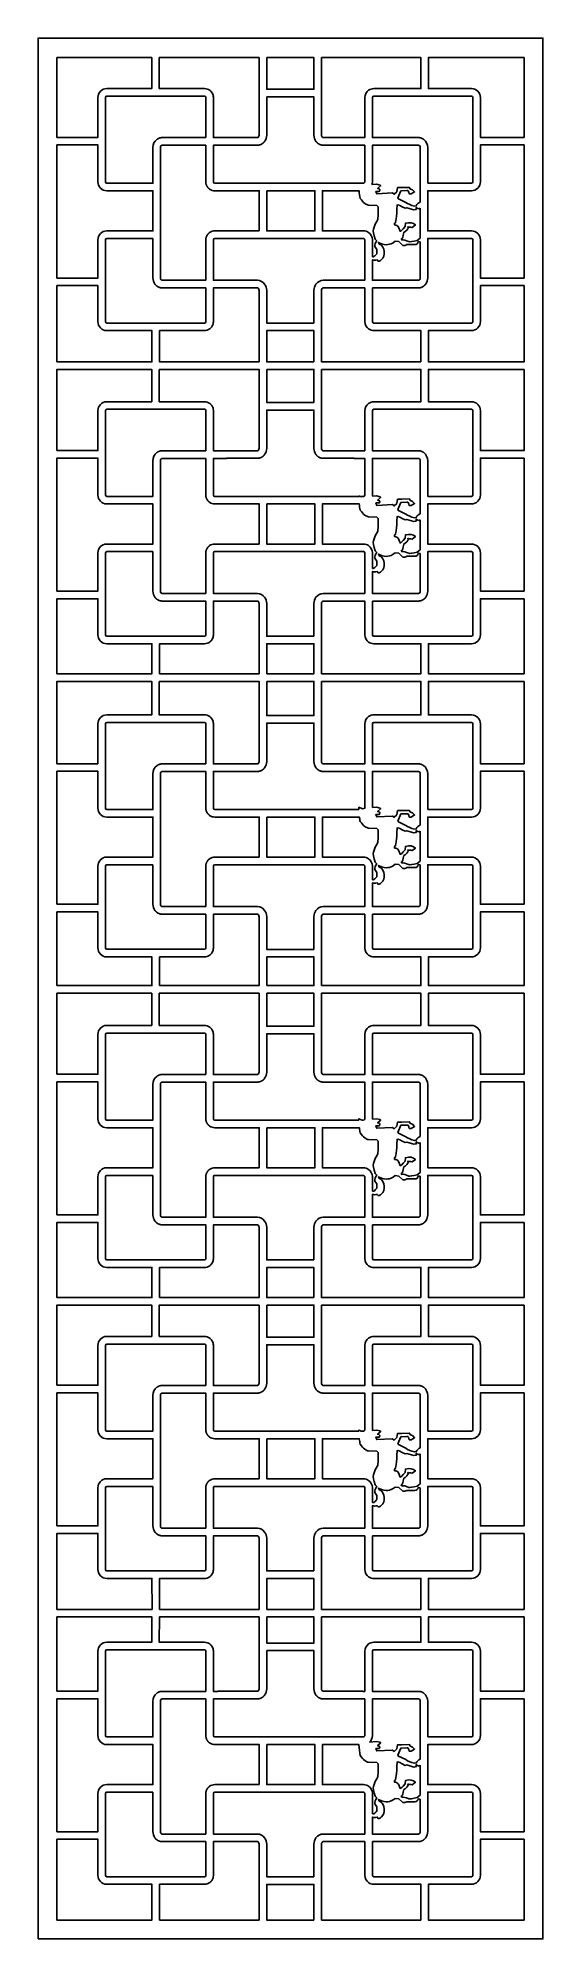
# Model space of a CAD drawing. Header units: centimetres. Extents: x 22.2 to 27, y -9 to 9.
import ezdxf

# ---------------------------------------------------------------- set-up
doc = ezdxf.new("R2010")
doc.units = ezdxf.units.CM
doc.header["$MEASUREMENT"] = 0
doc.layers.add('layer 1', color=7, linetype='Continuous')

msp = doc.modelspace()

# ---------------------------------------------------------------- linework, layer by layer
at = {"layer": 'layer 1', "color": 250}
for points, knots in [([(22.21547, -9.0002), (22.21547, -9.0002), (22.21547, 9.00077), (22.21547, 9.00077), (22.21547, 9.00077), (22.21547, 9.00077), (26.99978, 9.00077), (26.99978, 9.00077), (26.99978, 9.00077), (26.99978, 9.00077), (26.99978, -9.0002), (26.99978, -9.0002), (26.99978, -9.0002), (26.99978, -9.0002), (22.21547, -9.0002), (22.21547, -9.0002)], [0, 0, 0, 0, 0.2, 0.2, 0.2, 0.2, 0.4, 0.4, 0.4, 0.4, 0.6, 0.6, 0.6, 0.6, 1, 1, 1, 1]), ([(22.39488, 8.05954), (22.39488, 8.05954), (22.78233, 8.05954), (22.78233, 8.05954), (22.78233, 8.05954), (22.78233, 8.05954), (22.78233, 8.43666), (22.78233, 8.43666), (22.78233, 8.43666), (22.78233, 8.48366), (22.82044, 8.52212), (22.86701, 8.52212), (22.86701, 8.52212), (22.86701, 8.52212), (23.2931, 8.52212), (23.2931, 8.52212), (23.2931, 8.52212), (23.2931, 8.52212), (23.2931, 8.81538), (23.2931, 8.81538), (23.2931, 8.81538), (23.2931, 8.81538), (22.39488, 8.81538), (22.39488, 8.81538), (22.39488, 8.81538), (22.39488, 8.81538), (22.39488, 8.05954), (22.39488, 8.05954)], [0, 0, 0, 0, 0.125, 0.125, 0.125, 0.125, 0.25, 0.25, 0.25, 0.25, 0.375, 0.375, 0.375, 0.375, 0.5, 0.5, 0.5, 0.5, 0.625, 0.625, 0.625, 0.625, 0.75, 0.75, 0.75, 0.75, 1, 1, 1, 1]), ([(23.36486, 8.81538), (23.36486, 8.81538), (23.36486, 8.52212), (23.36486, 8.52212), (23.36486, 8.52212), (23.36486, 8.52212), (23.79284, 8.52212), (23.79284, 8.52212), (23.79284, 8.52212), (23.81127, 8.52212), (23.82839, 8.51609), (23.84234, 8.50588), (23.84234, 8.50588), (23.84234, 8.50588), (23.8425, 8.50575), (23.8425, 8.50575), (23.8425, 8.50575), (23.84308, 8.50533), (23.84366, 8.5049), (23.84423, 8.50445), (23.84423, 8.50445), (23.84423, 8.50445), (23.84437, 8.50434), (23.84437, 8.50434), (23.84437, 8.50434), (23.8459, 8.50315), (23.84738, 8.50192), (23.84882, 8.50063), (23.84882, 8.50063), (23.84882, 8.50063), (23.84904, 8.50043), (23.84904, 8.50043), (23.84904, 8.50043), (23.85199, 8.49778), (23.85476, 8.49492), (23.85732, 8.49188), (23.85732, 8.49188), (23.85732, 8.49188), (23.85732, 8.49188), (23.85732, 8.49188), (23.85732, 8.49188), (23.85784, 8.49127), (23.85834, 8.49065), (23.85884, 8.49002), (23.85884, 8.49002), (23.85884, 8.49002), (23.85886, 8.49001), (23.85886, 8.49001), (23.85886, 8.49001), (23.86135, 8.48687), (23.86364, 8.48355), (23.86568, 8.48008), (23.86568, 8.48008), (23.86568, 8.48008), (23.86572, 8.48001), (23.86572, 8.48001), (23.86572, 8.48001), (23.86611, 8.47935), (23.86648, 8.4787), (23.86685, 8.47803), (23.86685, 8.47803), (23.86685, 8.47803), (23.86692, 8.4779), (23.86692, 8.4779), (23.86692, 8.4779), (23.87317, 8.46655), (23.87693, 8.45365), (23.87744, 8.43994), (23.87744, 8.43994), (23.87744, 8.43994), (23.87745, 8.4399), (23.87745, 8.4399), (23.87745, 8.4399), (23.87745, 8.4399), (23.87745, 8.4399), (23.87745, 8.4399), (23.87745, 8.4399), (23.87749, 8.43883), (23.87751, 8.43774), (23.87751, 8.43666), (23.87751, 8.43666), (23.87751, 8.43666), (23.87751, 8.0576), (23.87751, 8.0576), (23.87751, 8.0576), (23.87751, 8.0576), (23.91911, 8.0576), (23.91911, 8.0576), (23.91911, 8.0576), (23.91911, 8.0576), (23.91911, 8.0578), (23.91911, 8.0578), (23.91911, 8.0578), (23.91911, 8.0578), (24.2945, 8.0578), (24.2945, 8.0578), (24.2945, 8.0578), (24.30311, 8.0578), (24.31018, 8.06831), (24.31018, 8.08115), (24.31018, 8.08115), (24.31018, 8.08115), (24.31018, 8.81538), (24.31018, 8.81538), (24.31018, 8.81538), (24.31018, 8.81538), (23.36486, 8.81538), (23.36486, 8.81538)], [0, 0, 0, 0, 0.03571429, 0.03571429, 0.03571429, 0.03571429, 0.07142857, 0.07142857, 0.07142857, 0.07142857, 0.10714286, 0.10714286, 0.10714286, 0.10714286, 0.14285714, 0.14285714, 0.14285714, 0.14285714, 0.17857143, 0.17857143, 0.17857143, 0.17857143, 0.21428571, 0.21428571, 0.21428571, 0.21428571, 0.25, 0.25, 0.25, 0.25, 0.28571429, 0.28571429, 0.28571429, 0.28571429, 0.32142857, 0.32142857, 0.32142857, 0.32142857, 0.35714286, 0.35714286, 0.35714286, 0.35714286, 0.39285714, 0.39285714, 0.39285714, 0.39285714, 0.42857143, 0.42857143, 0.42857143, 0.42857143, 0.46428571, 0.46428571, 0.46428571, 0.46428571, 0.5, 0.5, 0.5, 0.5, 0.53571429, 0.53571429, 0.53571429, 0.53571429, 0.57142857, 0.57142857, 0.57142857, 0.57142857, 0.60714286, 0.60714286, 0.60714286, 0.60714286, 0.64285714, 0.64285714, 0.64285714, 0.64285714, 0.67857143, 0.67857143, 0.67857143, 0.67857143, 0.71428571, 0.71428571, 0.71428571, 0.71428571, 0.75, 0.75, 0.75, 0.75, 0.78571429, 0.78571429, 0.78571429, 0.78571429, 0.82142857, 0.82142857, 0.82142857, 0.82142857, 0.85714286, 0.85714286, 0.85714286, 0.85714286, 0.89285714, 0.89285714, 0.89285714, 0.89285714, 0.92857143, 0.92857143, 0.92857143, 0.92857143, 1, 1, 1, 1]), ([(24.38194, 8.81538), (24.38194, 8.81538), (24.38194, 8.51526), (24.38194, 8.51526), (24.38194, 8.51526), (24.38194, 8.51526), (24.82986, 8.51526), (24.82986, 8.51526), (24.82986, 8.51526), (24.82986, 8.51526), (24.82986, 8.81538), (24.82986, 8.81538), (24.82986, 8.81538), (24.82986, 8.81538), (24.38194, 8.81538), (24.38194, 8.81538)], [0, 0, 0, 0, 0.2, 0.2, 0.2, 0.2, 0.4, 0.4, 0.4, 0.4, 0.6, 0.6, 0.6, 0.6, 1, 1, 1, 1]), ([(24.90163, 8.81538), (24.90163, 8.81538), (24.90163, 8.08115), (24.90163, 8.08115), (24.90163, 8.08115), (24.90163, 8.06832), (24.90869, 8.0578), (24.91731, 8.0578), (24.91731, 8.0578), (24.91731, 8.0578), (25.29269, 8.0578), (25.29269, 8.0578), (25.29269, 8.0578), (25.29269, 8.0578), (25.29269, 8.0576), (25.29269, 8.0576), (25.29269, 8.0576), (25.29269, 8.0576), (25.31139, 8.0576), (25.31139, 8.0576), (25.31139, 8.0576), (25.31139, 8.0576), (25.31139, 8.43666), (25.31139, 8.43666), (25.31139, 8.43666), (25.31139, 8.46546), (25.3257, 8.49104), (25.34749, 8.50655), (25.34749, 8.50655), (25.34749, 8.50655), (25.3477, 8.5064), (25.3477, 8.5064), (25.3477, 8.5064), (25.36152, 8.51629), (25.37837, 8.52212), (25.39649, 8.52212), (25.39649, 8.52212), (25.39649, 8.52212), (25.84306, 8.52212), (25.84306, 8.52212), (25.84306, 8.52212), (25.84306, 8.52212), (25.84306, 8.81538), (25.84306, 8.81538), (25.84306, 8.81538), (25.84306, 8.81538), (24.90163, 8.81538), (24.90163, 8.81538)], [0, 0, 0, 0, 0.07692308, 0.07692308, 0.07692308, 0.07692308, 0.15384615, 0.15384615, 0.15384615, 0.15384615, 0.23076923, 0.23076923, 0.23076923, 0.23076923, 0.30769231, 0.30769231, 0.30769231, 0.30769231, 0.38461538, 0.38461538, 0.38461538, 0.38461538, 0.46153846, 0.46153846, 0.46153846, 0.46153846, 0.53846154, 0.53846154, 0.53846154, 0.53846154, 0.61538462, 0.61538462, 0.61538462, 0.61538462, 0.69230769, 0.69230769, 0.69230769, 0.69230769, 0.76923077, 0.76923077, 0.76923077, 0.76923077, 0.84615385, 0.84615385, 0.84615385, 0.84615385, 1, 1, 1, 1]), ([(26.82037, 8.81538), (26.82037, 8.81538), (25.91483, 8.81538), (25.91483, 8.81538), (25.91483, 8.81538), (25.91483, 8.81538), (25.91483, 8.52212), (25.91483, 8.52212), (25.91483, 8.52212), (25.91483, 8.52212), (26.32232, 8.52212), (26.32232, 8.52212), (26.32232, 8.52212), (26.36889, 8.52212), (26.407, 8.48366), (26.407, 8.43666), (26.407, 8.43666), (26.407, 8.43666), (26.407, 8.05954), (26.407, 8.05954), (26.407, 8.05954), (26.407, 8.05954), (26.82037, 8.05954), (26.82037, 8.05954), (26.82037, 8.05954), (26.82037, 8.05954), (26.82037, 8.81538), (26.82037, 8.81538)], [0, 0, 0, 0, 0.125, 0.125, 0.125, 0.125, 0.25, 0.25, 0.25, 0.25, 0.375, 0.375, 0.375, 0.375, 0.5, 0.5, 0.5, 0.5, 0.625, 0.625, 0.625, 0.625, 0.75, 0.75, 0.75, 0.75, 1, 1, 1, 1]), ([(23.80531, 8.0576), (23.80531, 8.0576), (23.80531, 8.291), (23.80531, 8.291), (23.80531, 8.291), (23.80531, 8.291), (23.80531, 8.43666), (23.80531, 8.43666), (23.80531, 8.43666), (23.80531, 8.43775), (23.80533, 8.43883), (23.80537, 8.43991), (23.80537, 8.43991), (23.80399, 8.44589), (23.79888, 8.45036), (23.79284, 8.45036), (23.79284, 8.45036), (23.79284, 8.45036), (22.86701, 8.45036), (22.86701, 8.45036), (22.86701, 8.45036), (22.85991, 8.45036), (22.8541, 8.44419), (22.8541, 8.43666), (22.8541, 8.43666), (22.8541, 8.43666), (22.8541, 7.63934), (22.8541, 7.63934), (22.8541, 7.63934), (22.8541, 7.63181), (22.85991, 7.62564), (22.86701, 7.62564), (22.86701, 7.62564), (22.86701, 7.62564), (23.30398, 7.62564), (23.30398, 7.62564), (23.30398, 7.62564), (23.30398, 7.62564), (23.30398, 7.96249), (23.30398, 7.96249), (23.30398, 7.96249), (23.30398, 7.99465), (23.31886, 8.02321), (23.3415, 8.04045), (23.3415, 8.04045), (23.3415, 8.04045), (23.3418, 8.04068), (23.3418, 8.04068), (23.3418, 8.04068), (23.34233, 8.04108), (23.34287, 8.04148), (23.34342, 8.04187), (23.34342, 8.04187), (23.34342, 8.04187), (23.34371, 8.04208), (23.34371, 8.04208), (23.34371, 8.04208), (23.34425, 8.04246), (23.34479, 8.04284), (23.34533, 8.04321), (23.34533, 8.04321), (23.34533, 8.04321), (23.34569, 8.04345), (23.34569, 8.04345), (23.34569, 8.04345), (23.346, 8.04366), (23.34631, 8.04387), (23.34662, 8.04407), (23.34662, 8.04407), (23.34662, 8.04407), (23.34713, 8.0444), (23.34713, 8.0444), (23.34713, 8.0444), (23.3476, 8.04471), (23.34808, 8.04501), (23.34856, 8.0453), (23.34856, 8.0453), (23.34856, 8.0453), (23.34908, 8.04562), (23.34908, 8.04562), (23.34908, 8.04562), (23.34957, 8.04592), (23.35005, 8.0462), (23.35054, 8.04649), (23.35054, 8.04649), (23.35054, 8.04649), (23.3511, 8.04681), (23.3511, 8.04681), (23.3511, 8.04681), (23.35152, 8.04705), (23.35193, 8.04728), (23.35235, 8.04751), (23.35235, 8.04751), (23.35263, 8.04766), (23.3529, 8.04781), (23.35318, 8.04796), (23.35318, 8.04796), (23.35344, 8.0481), (23.3537, 8.04824), (23.35397, 8.04837), (23.35397, 8.04837), (23.35439, 8.0486), (23.35482, 8.04881), (23.35525, 8.04903), (23.35525, 8.04903), (23.35525, 8.04903), (23.35597, 8.04938), (23.35597, 8.04938), (23.35597, 8.04938), (23.35633, 8.04955), (23.35669, 8.04973), (23.35705, 8.0499), (23.35705, 8.0499), (23.35705, 8.0499), (23.35789, 8.05028), (23.35789, 8.05028), (23.35789, 8.05028), (23.35827, 8.05046), (23.35865, 8.05063), (23.35904, 8.0508), (23.35904, 8.0508), (23.35904, 8.0508), (23.35966, 8.05107), (23.35966, 8.05107), (23.35966, 8.05107), (23.36015, 8.05128), (23.36064, 8.05148), (23.36113, 8.05168), (23.36113, 8.05168), (23.36113, 8.05168), (23.36174, 8.05192), (23.36174, 8.05192), (23.36174, 8.05192), (23.36224, 8.05212), (23.36274, 8.05231), (23.36324, 8.0525), (23.36324, 8.0525), (23.36324, 8.0525), (23.36383, 8.05272), (23.36383, 8.05272), (23.36383, 8.05272), (23.36432, 8.0529), (23.36481, 8.05307), (23.3653, 8.05324), (23.3653, 8.05324), (23.3653, 8.05324), (23.36572, 8.05338), (23.36572, 8.05338), (23.36572, 8.05338), (23.36622, 8.05355), (23.36673, 8.05371), (23.36723, 8.05387), (23.36723, 8.05387), (23.36723, 8.05387), (23.36773, 8.05403), (23.36773, 8.05403), (23.36773, 8.05403), (23.36828, 8.0542), (23.36884, 8.05437), (23.36941, 8.05453), (23.36941, 8.05453), (23.36941, 8.05453), (23.36986, 8.05465), (23.36986, 8.05465), (23.36986, 8.05465), (23.37042, 8.05481), (23.37099, 8.05496), (23.37155, 8.05511), (23.37155, 8.05511), (23.37155, 8.05511), (23.37204, 8.05523), (23.37204, 8.05523), (23.37204, 8.05523), (23.37261, 8.05537), (23.37319, 8.05551), (23.37376, 8.05564), (23.37376, 8.05564), (23.37376, 8.05564), (23.374, 8.05569), (23.374, 8.05569), (23.374, 8.05569), (23.37457, 8.05582), (23.37513, 8.05594), (23.3757, 8.05605), (23.3757, 8.05605), (23.3757, 8.05605), (23.37616, 8.05614), (23.37616, 8.05614), (23.37616, 8.05614), (23.37675, 8.05625), (23.37733, 8.05636), (23.37792, 8.05646), (23.37792, 8.05646), (23.37792, 8.05646), (23.37838, 8.05654), (23.37838, 8.05654), (23.37838, 8.05654), (23.37898, 8.05664), (23.37958, 8.05673), (23.38019, 8.05681), (23.38019, 8.05681), (23.38019, 8.05681), (23.38059, 8.05687), (23.38059, 8.05687), (23.38059, 8.05687), (23.38123, 8.05696), (23.38187, 8.05704), (23.38251, 8.05711), (23.38251, 8.05711), (23.38251, 8.05711), (23.38252, 8.05711), (23.38252, 8.05711), (23.38252, 8.05711), (23.38319, 8.05718), (23.38386, 8.05725), (23.38453, 8.05731), (23.38453, 8.05731), (23.38453, 8.05731), (23.38483, 8.05733), (23.38483, 8.05733), (23.38483, 8.05733), (23.38547, 8.05739), (23.38612, 8.05743), (23.38676, 8.05747), (23.38676, 8.05747), (23.38676, 8.05747), (23.38712, 8.05749), (23.38712, 8.05749), (23.38712, 8.05749), (23.38777, 8.05752), (23.38842, 8.05755), (23.38907, 8.05757), (23.38907, 8.05757), (23.38907, 8.05757), (23.38937, 8.05757), (23.38937, 8.05757), (23.38937, 8.05757), (23.39005, 8.05759), (23.39074, 8.0576), (23.39143, 8.0576), (23.39143, 8.0576), (23.39143, 8.0576), (23.80531, 8.0576), (23.80531, 8.0576)], [0, 0, 0, 0, 0.01612903, 0.01612903, 0.01612903, 0.01612903, 0.03225806, 0.03225806, 0.03225806, 0.03225806, 0.0483871, 0.0483871, 0.0483871, 0.0483871, 0.06451613, 0.06451613, 0.06451613, 0.06451613, 0.08064516, 0.08064516, 0.08064516, 0.08064516, 0.09677419, 0.09677419, 0.09677419, 0.09677419, 0.11290323, 0.11290323, 0.11290323, 0.11290323, 0.12903226, 0.12903226, 0.12903226, 0.12903226, 0.14516129, 0.14516129, 0.14516129, 0.14516129, 0.16129032, 0.16129032, 0.16129032, 0.16129032, 0.17741935, 0.17741935, 0.17741935, 0.17741935, 0.19354839, 0.19354839, 0.19354839, 0.19354839, 0.20967742, 0.20967742, 0.20967742, 0.20967742, 0.22580645, 0.22580645, 0.22580645, 0.22580645, 0.24193548, 0.24193548, 0.24193548, 0.24193548, 0.25806452, 0.25806452, 0.25806452, 0.25806452, 0.27419355, 0.27419355, 0.27419355, 0.27419355, 0.29032258, 0.29032258, 0.29032258, 0.29032258, 0.30645161, 0.30645161, 0.30645161, 0.30645161, 0.32258065, 0.32258065, 0.32258065, 0.32258065, 0.33870968, 0.33870968, 0.33870968, 0.33870968, 0.35483871, 0.35483871, 0.35483871, 0.35483871, 0.37096774, 0.37096774, 0.37096774, 0.37096774, 0.38709677, 0.38709677, 0.38709677, 0.38709677, 0.40322581, 0.40322581, 0.40322581, 0.40322581, 0.41935484, 0.41935484, 0.41935484, 0.41935484, 0.43548387, 0.43548387, 0.43548387, 0.43548387, 0.4516129, 0.4516129, 0.4516129, 0.4516129, 0.46774194, 0.46774194, 0.46774194, 0.46774194, 0.48387097, 0.48387097, 0.48387097, 0.48387097, 0.5, 0.5, 0.5, 0.5, 0.51612903, 0.51612903, 0.51612903, 0.51612903, 0.53225806, 0.53225806, 0.53225806, 0.53225806, 0.5483871, 0.5483871, 0.5483871, 0.5483871, 0.56451613, 0.56451613, 0.56451613, 0.56451613, 0.58064516, 0.58064516, 0.58064516, 0.58064516, 0.59677419, 0.59677419, 0.59677419, 0.59677419, 0.61290323, 0.61290323, 0.61290323, 0.61290323, 0.62903226, 0.62903226, 0.62903226, 0.62903226, 0.64516129, 0.64516129, 0.64516129, 0.64516129, 0.66129032, 0.66129032, 0.66129032, 0.66129032, 0.67741935, 0.67741935, 0.67741935, 0.67741935, 0.69354839, 0.69354839, 0.69354839, 0.69354839, 0.70967742, 0.70967742, 0.70967742, 0.70967742, 0.72580645, 0.72580645, 0.72580645, 0.72580645, 0.74193548, 0.74193548, 0.74193548, 0.74193548, 0.75806452, 0.75806452, 0.75806452, 0.75806452, 0.77419355, 0.77419355, 0.77419355, 0.77419355, 0.79032258, 0.79032258, 0.79032258, 0.79032258, 0.80645161, 0.80645161, 0.80645161, 0.80645161, 0.82258065, 0.82258065, 0.82258065, 0.82258065, 0.83870968, 0.83870968, 0.83870968, 0.83870968, 0.85483871, 0.85483871, 0.85483871, 0.85483871, 0.87096774, 0.87096774, 0.87096774, 0.87096774, 0.88709677, 0.88709677, 0.88709677, 0.88709677, 0.90322581, 0.90322581, 0.90322581, 0.90322581, 0.91935484, 0.91935484, 0.91935484, 0.91935484, 0.93548387, 0.93548387, 0.93548387, 0.93548387, 0.9516129, 0.9516129, 0.9516129, 0.9516129, 0.96774194, 0.96774194, 0.96774194, 0.96774194, 1, 1, 1, 1]), ([(24.38194, 8.44349), (24.38194, 8.44349), (24.38194, 8.08115), (24.38194, 8.08115), (24.38194, 8.08115), (24.38194, 8.05876), (24.37473, 8.03812), (24.36271, 8.02182), (24.36271, 8.02182), (24.36271, 8.02182), (24.36271, 8.02182), (24.36271, 8.02182), (24.36271, 8.02182), (24.36271, 8.02182), (24.36239, 8.02138), (24.36239, 8.02138), (24.36239, 8.02138), (24.36209, 8.02098), (24.36179, 8.02058), (24.36148, 8.02019), (24.36148, 8.02019), (24.3613, 8.01995), (24.36112, 8.01972), (24.36094, 8.01949), (24.36094, 8.01949), (24.36068, 8.01916), (24.36042, 8.01883), (24.36016, 8.01851), (24.36016, 8.01851), (24.35993, 8.01823), (24.3597, 8.01795), (24.35947, 8.01767), (24.35947, 8.01767), (24.35947, 8.01767), (24.35888, 8.01696), (24.35888, 8.01696), (24.35888, 8.01696), (24.35858, 8.0166), (24.35826, 8.01623), (24.35795, 8.01587), (24.35795, 8.01587), (24.35775, 8.01564), (24.35754, 8.01541), (24.35734, 8.01518), (24.35734, 8.01518), (24.35713, 8.01494), (24.3569, 8.01469), (24.35669, 8.01446), (24.35669, 8.01446), (24.35641, 8.01415), (24.35613, 8.01385), (24.35585, 8.01354), (24.35585, 8.01354), (24.35562, 8.01329), (24.35538, 8.01304), (24.35514, 8.01279), (24.35514, 8.01279), (24.35514, 8.01279), (24.3545, 8.01212), (24.3545, 8.01212), (24.3545, 8.01212), (24.35417, 8.01179), (24.35384, 8.01145), (24.35351, 8.01112), (24.35351, 8.01112), (24.35351, 8.01112), (24.35294, 8.01056), (24.35294, 8.01056), (24.35294, 8.01056), (24.35257, 8.01019), (24.3522, 8.00983), (24.35182, 8.00948), (24.35182, 8.00948), (24.35182, 8.00948), (24.35134, 8.00902), (24.35134, 8.00902), (24.35134, 8.00902), (24.35101, 8.00871), (24.35067, 8.00841), (24.35034, 8.0081), (24.35034, 8.0081), (24.35034, 8.0081), (24.34967, 8.0075), (24.34967, 8.0075), (24.34967, 8.0075), (24.34939, 8.00725), (24.3491, 8.007), (24.34881, 8.00674), (24.34881, 8.00674), (24.34858, 8.00655), (24.34835, 8.00635), (24.34813, 8.00616), (24.34813, 8.00616), (24.34776, 8.00585), (24.34739, 8.00554), (24.34701, 8.00523), (24.34701, 8.00523), (24.34701, 8.00523), (24.3465, 8.00481), (24.3465, 8.00481), (24.3465, 8.00481), (24.34609, 8.00448), (24.34567, 8.00414), (24.34525, 8.00382), (24.34525, 8.00382), (24.34525, 8.00382), (24.34471, 8.0034), (24.34471, 8.0034), (24.34471, 8.0034), (24.34434, 8.00311), (24.34396, 8.00283), (24.34359, 8.00255), (24.34359, 8.00255), (24.34359, 8.00255), (24.34296, 8.00209), (24.34296, 8.00209), (24.34296, 8.00209), (24.3426, 8.00183), (24.34225, 8.00158), (24.34189, 8.00133), (24.34189, 8.00133), (24.34189, 8.00133), (24.34137, 8.00096), (24.34137, 8.00096), (24.34137, 8.00096), (24.34094, 8.00066), (24.34052, 8.00037), (24.34009, 8.00008), (24.34009, 8.00008), (24.34009, 8.00008), (24.33947, 7.99967), (24.33947, 7.99967), (24.33947, 7.99967), (24.33903, 7.99938), (24.33858, 7.9991), (24.33814, 7.99882), (24.33814, 7.99882), (24.33814, 7.99882), (24.3376, 7.99848), (24.3376, 7.99848), (24.3376, 7.99848), (24.33721, 7.99824), (24.33682, 7.998), (24.33643, 7.99776), (24.33643, 7.99776), (24.33643, 7.99776), (24.33575, 7.99736), (24.33575, 7.99736), (24.33575, 7.99736), (24.33535, 7.99713), (24.33494, 7.99689), (24.33453, 7.99666), (24.33453, 7.99666), (24.33453, 7.99666), (24.33406, 7.99639), (24.33406, 7.99639), (24.33406, 7.99639), (24.33357, 7.99612), (24.33308, 7.99586), (24.33259, 7.9956), (24.33259, 7.9956), (24.33259, 7.9956), (24.33206, 7.99532), (24.33206, 7.99532), (24.33206, 7.99532), (24.33158, 7.99507), (24.33109, 7.99482), (24.3306, 7.99458), (24.3306, 7.99458), (24.3306, 7.99458), (24.33004, 7.9943), (24.33004, 7.9943), (24.33004, 7.9943), (24.3296, 7.99408), (24.32915, 7.99387), (24.3287, 7.99366), (24.3287, 7.99366), (24.3287, 7.99366), (24.32817, 7.99342), (24.32817, 7.99342), (24.32817, 7.99342), (24.32771, 7.99321), (24.32725, 7.993), (24.32679, 7.9928), (24.32679, 7.9928), (24.32679, 7.9928), (24.32633, 7.9926), (24.32633, 7.9926), (24.32633, 7.9926), (24.3258, 7.99237), (24.32527, 7.99215), (24.32474, 7.99194), (24.32474, 7.99194), (24.32474, 7.99194), (24.32426, 7.99174), (24.32426, 7.99174), (24.32426, 7.99174), (24.32371, 7.99153), (24.32316, 7.99131), (24.3226, 7.99111), (24.3226, 7.99111), (24.3226, 7.99111), (24.32222, 7.99097), (24.32222, 7.99097), (24.32222, 7.99097), (24.32169, 7.99077), (24.32116, 7.99058), (24.32062, 7.9904), (24.32062, 7.9904), (24.32062, 7.9904), (24.3202, 7.99026), (24.3202, 7.99026), (24.3202, 7.99026), (24.31967, 7.99008), (24.31914, 7.98991), (24.31861, 7.98974), (24.31861, 7.98974), (24.31861, 7.98974), (24.31824, 7.98962), (24.31824, 7.98962), (24.31824, 7.98962), (24.31767, 7.98945), (24.31709, 7.98927), (24.3165, 7.98911), (24.3165, 7.98911), (24.3165, 7.98911), (24.31608, 7.98899), (24.31608, 7.98899), (24.31608, 7.98899), (24.31549, 7.98882), (24.31489, 7.98866), (24.3143, 7.98851), (24.3143, 7.98851), (24.3143, 7.98851), (24.31396, 7.98843), (24.31396, 7.98843), (24.31396, 7.98843), (24.31338, 7.98829), (24.3128, 7.98815), (24.31222, 7.98801), (24.31222, 7.98801), (24.31222, 7.98801), (24.31188, 7.98794), (24.31188, 7.98794), (24.31188, 7.98794), (24.31132, 7.98781), (24.31075, 7.9877), (24.31019, 7.98758), (24.31019, 7.98758), (24.31019, 7.98758), (24.3098, 7.9875), (24.3098, 7.9875), (24.3098, 7.9875), (24.30919, 7.98739), (24.30858, 7.98728), (24.30797, 7.98717), (24.30797, 7.98717), (24.30797, 7.98717), (24.30758, 7.98711), (24.30758, 7.98711), (24.30758, 7.98711), (24.30695, 7.98701), (24.30632, 7.98691), (24.30569, 7.98682), (24.30569, 7.98682), (24.30569, 7.98682), (24.30544, 7.98679), (24.30544, 7.98679), (24.30544, 7.98679), (24.30477, 7.98669), (24.30409, 7.98661), (24.30342, 7.98653), (24.30342, 7.98653), (24.30342, 7.98653), (24.30341, 7.98653), (24.30341, 7.98653), (24.30341, 7.98653), (24.30341, 7.98653), (24.30337, 7.98653), (24.30337, 7.98653), (24.30337, 7.98653), (24.30273, 7.98645), (24.30208, 7.98639), (24.30144, 7.98634), (24.30144, 7.98634), (24.30144, 7.98634), (24.30106, 7.98631), (24.30106, 7.98631), (24.30106, 7.98631), (24.30044, 7.98625), (24.29981, 7.98621), (24.29918, 7.98617), (24.29918, 7.98617), (24.29918, 7.98617), (24.29878, 7.98615), (24.29878, 7.98615), (24.29878, 7.98615), (24.29814, 7.98612), (24.2975, 7.98609), (24.29685, 7.98607), (24.29685, 7.98607), (24.29685, 7.98607), (24.29655, 7.98606), (24.29655, 7.98606), (24.29655, 7.98606), (24.29587, 7.98605), (24.29518, 7.98604), (24.2945, 7.98604), (24.2945, 7.98604), (24.2945, 7.98604), (24.00104, 7.98604), (24.00104, 7.98604), (24.00104, 7.98604), (24.00104, 7.98604), (24.00104, 7.98584), (24.00104, 7.98584), (24.00104, 7.98584), (24.00104, 7.98584), (23.87751, 7.98584), (23.87751, 7.98584), (23.87751, 7.98584), (23.87751, 7.98584), (23.87751, 7.85366), (23.87751, 7.85366), (23.87751, 7.85366), (23.87751, 7.85366), (23.87708, 7.85366), (23.87708, 7.85366), (23.87708, 7.85366), (23.87708, 7.85366), (23.87708, 7.63934), (23.87708, 7.63934), (23.87708, 7.63934), (23.87708, 7.63934), (23.87708, 7.63899), (23.87708, 7.63899), (23.87708, 7.63899), (23.87708, 7.63899), (23.87708, 7.63898), (23.87708, 7.63898), (23.87708, 7.63898), (23.87709, 7.63842), (23.87714, 7.63787), (23.87721, 7.63734), (23.87721, 7.63734), (23.87721, 7.63734), (23.87722, 7.63729), (23.87722, 7.63729), (23.87722, 7.63729), (23.87722, 7.63729), (23.87722, 7.63726), (23.87722, 7.63726), (23.87722, 7.63726), (23.87722, 7.63726), (23.87723, 7.63724), (23.87723, 7.63724), (23.87723, 7.63724), (23.87723, 7.63724), (23.87728, 7.63693), (23.87728, 7.63693), (23.87728, 7.63693), (23.87728, 7.63693), (23.87728, 7.63692), (23.87728, 7.63692), (23.87728, 7.63692), (23.87728, 7.63692), (23.87729, 7.63688), (23.87729, 7.63688), (23.87729, 7.63688), (23.87729, 7.63688), (23.87734, 7.63659), (23.87734, 7.63659), (23.87734, 7.63659), (23.87734, 7.63659), (23.87734, 7.63659), (23.87734, 7.63659), (23.87734, 7.63659), (23.87734, 7.63659), (23.8774, 7.63629), (23.8774, 7.63629), (23.8774, 7.63629), (23.8774, 7.63629), (23.87741, 7.63626), (23.87741, 7.63626), (23.87741, 7.63626), (23.87741, 7.63626), (23.87741, 7.63624), (23.87741, 7.63624), (23.87741, 7.63624), (23.87741, 7.63624), (23.87742, 7.63619), (23.87742, 7.63619), (23.87742, 7.63619), (23.87742, 7.63619), (23.87744, 7.6361), (23.87744, 7.6361), (23.87744, 7.6361), (23.87744, 7.6361), (23.87745, 7.63609), (23.87745, 7.63609), (23.87745, 7.63609), (23.87745, 7.63609), (23.87745, 7.63609), (23.87745, 7.63609), (23.87745, 7.63609), (23.87883, 7.63011), (23.88395, 7.62564), (23.88999, 7.62564), (23.88999, 7.62564), (23.88999, 7.62564), (25.29885, 7.62564), (25.29885, 7.62564), (25.29885, 7.62564), (25.30497, 7.62564), (25.31015, 7.63025), (25.31145, 7.63635), (25.31145, 7.63635), (25.31141, 7.63734), (25.31139, 7.63834), (25.31139, 7.63934), (25.31139, 7.63934), (25.31139, 7.63934), (25.31139, 7.98584), (25.31139, 7.98584), (25.31139, 7.98584), (25.31139, 7.98584), (25.21077, 7.98584), (25.21077, 7.98584), (25.21077, 7.98584), (25.21077, 7.98584), (25.21077, 7.98604), (25.21077, 7.98604), (25.21077, 7.98604), (25.21077, 7.98604), (24.91731, 7.98604), (24.91731, 7.98604), (24.91731, 7.98604), (24.91662, 7.98604), (24.91594, 7.98605), (24.91526, 7.98606), (24.91526, 7.98606), (24.91526, 7.98606), (24.91495, 7.98607), (24.91495, 7.98607), (24.91495, 7.98607), (24.91431, 7.98609), (24.91367, 7.98612), (24.91303, 7.98615), (24.91303, 7.98615), (24.91303, 7.98615), (24.91263, 7.98617), (24.91263, 7.98617), (24.91263, 7.98617), (24.912, 7.98621), (24.91137, 7.98625), (24.91074, 7.98631), (24.91074, 7.98631), (24.91074, 7.98631), (24.91037, 7.98634), (24.91037, 7.98634), (24.91037, 7.98634), (24.90972, 7.98639), (24.90908, 7.98645), (24.90843, 7.98653), (24.90843, 7.98653), (24.90843, 7.98653), (24.9084, 7.98653), (24.9084, 7.98653), (24.9084, 7.98653), (24.9084, 7.98653), (24.90839, 7.98653), (24.90839, 7.98653), (24.90839, 7.98653), (24.90771, 7.98661), (24.90704, 7.98669), (24.90636, 7.98679), (24.90636, 7.98679), (24.90636, 7.98679), (24.90612, 7.98682), (24.90612, 7.98682), (24.90612, 7.98682), (24.90548, 7.98691), (24.90485, 7.98701), (24.90422, 7.98711), (24.90422, 7.98711), (24.90422, 7.98711), (24.90383, 7.98717), (24.90383, 7.98717), (24.90383, 7.98717), (24.90322, 7.98728), (24.90262, 7.98739), (24.90201, 7.9875), (24.90201, 7.9875), (24.90201, 7.9875), (24.90162, 7.98758), (24.90162, 7.98758), (24.90162, 7.98758), (24.90105, 7.9877), (24.90049, 7.98781), (24.89993, 7.98794), (24.89993, 7.98794), (24.89993, 7.98794), (24.89959, 7.98801), (24.89959, 7.98801), (24.89959, 7.98801), (24.89901, 7.98815), (24.89843, 7.98829), (24.89785, 7.98843), (24.89785, 7.98843), (24.89785, 7.98843), (24.89751, 7.98851), (24.89751, 7.98851), (24.89751, 7.98851), (24.89691, 7.98866), (24.89632, 7.98882), (24.89572, 7.98899), (24.89572, 7.98899), (24.89572, 7.98899), (24.8953, 7.98911), (24.8953, 7.98911), (24.8953, 7.98911), (24.89472, 7.98927), (24.89414, 7.98945), (24.89356, 7.98962), (24.89356, 7.98962), (24.89356, 7.98962), (24.8932, 7.98974), (24.8932, 7.98974), (24.8932, 7.98974), (24.89267, 7.98991), (24.89213, 7.99008), (24.8916, 7.99026), (24.8916, 7.99026), (24.8916, 7.99026), (24.89118, 7.9904), (24.89118, 7.9904), (24.89118, 7.9904), (24.89065, 7.99058), (24.89011, 7.99077), (24.88958, 7.99097), (24.88958, 7.99097), (24.88958, 7.99097), (24.88921, 7.99111), (24.88921, 7.99111), (24.88921, 7.99111), (24.88865, 7.99131), (24.8881, 7.99153), (24.88755, 7.99174), (24.88755, 7.99174), (24.88755, 7.99174), (24.88707, 7.99194), (24.88707, 7.99194), (24.88707, 7.99194), (24.88653, 7.99215), (24.886, 7.99237), (24.88547, 7.9926), (24.88547, 7.9926), (24.88547, 7.9926), (24.88502, 7.9928), (24.88502, 7.9928), (24.88502, 7.9928), (24.88456, 7.993), (24.8841, 7.99321), (24.88364, 7.99342), (24.88364, 7.99342), (24.88364, 7.99342), (24.8831, 7.99366), (24.8831, 7.99366), (24.8831, 7.99366), (24.88265, 7.99387), (24.88221, 7.99408), (24.88176, 7.9943), (24.88176, 7.9943), (24.88176, 7.9943), (24.8812, 7.99458), (24.8812, 7.99458), (24.8812, 7.99458), (24.88071, 7.99482), (24.88023, 7.99507), (24.87975, 7.99532), (24.87975, 7.99532), (24.87975, 7.99532), (24.87922, 7.9956), (24.87922, 7.9956), (24.87922, 7.9956), (24.87873, 7.99586), (24.87824, 7.99612), (24.87775, 7.99639), (24.87775, 7.99639), (24.87775, 7.99639), (24.87727, 7.99666), (24.87727, 7.99666), (24.87727, 7.99666), (24.87687, 7.99689), (24.87646, 7.99713), (24.87606, 7.99736), (24.87606, 7.99736), (24.87606, 7.99736), (24.87538, 7.99776), (24.87538, 7.99776), (24.87538, 7.99776), (24.87499, 7.998), (24.87459, 7.99824), (24.8742, 7.99848), (24.8742, 7.99848), (24.8742, 7.99848), (24.87367, 7.99882), (24.87367, 7.99882), (24.87367, 7.99882), (24.87322, 7.9991), (24.87278, 7.99938), (24.87234, 7.99967), (24.87234, 7.99967), (24.87234, 7.99967), (24.87172, 8.00008), (24.87172, 8.00008), (24.87172, 8.00008), (24.87129, 8.00037), (24.87086, 8.00066), (24.87044, 8.00096), (24.87044, 8.00096), (24.87044, 8.00096), (24.86991, 8.00133), (24.86991, 8.00133), (24.86991, 8.00133), (24.86956, 8.00158), (24.8692, 8.00183), (24.86885, 8.00209), (24.86885, 8.00209), (24.86885, 8.00209), (24.86822, 8.00255), (24.86822, 8.00255), (24.86822, 8.00255), (24.86784, 8.00283), (24.86747, 8.00311), (24.8671, 8.0034), (24.8671, 8.0034), (24.8671, 8.0034), (24.86656, 8.00382), (24.86656, 8.00382), (24.86656, 8.00382), (24.86614, 8.00414), (24.86572, 8.00448), (24.8653, 8.00481), (24.8653, 8.00481), (24.8653, 8.00481), (24.86479, 8.00523), (24.86479, 8.00523), (24.86479, 8.00523), (24.86442, 8.00554), (24.86405, 8.00585), (24.86368, 8.00616), (24.86368, 8.00616), (24.86345, 8.00635), (24.86323, 8.00655), (24.863, 8.00674), (24.863, 8.00674), (24.86271, 8.007), (24.86242, 8.00725), (24.86213, 8.0075), (24.86213, 8.0075), (24.86213, 8.0075), (24.86147, 8.0081), (24.86147, 8.0081), (24.86147, 8.0081), (24.86113, 8.00841), (24.8608, 8.00871), (24.86047, 8.00902), (24.86047, 8.00902), (24.86047, 8.00902), (24.85998, 8.00948), (24.85998, 8.00948), (24.85998, 8.00948), (24.85961, 8.00983), (24.85923, 8.01019), (24.85886, 8.01056), (24.85886, 8.01056), (24.85886, 8.01056), (24.8583, 8.01112), (24.8583, 8.01112), (24.8583, 8.01112), (24.85796, 8.01145), (24.85763, 8.01179), (24.8573, 8.01212), (24.8573, 8.01212), (24.8573, 8.01212), (24.85667, 8.01279), (24.85667, 8.01279), (24.85667, 8.01279), (24.85643, 8.01304), (24.85619, 8.01329), (24.85596, 8.01354), (24.85596, 8.01354), (24.85567, 8.01385), (24.85539, 8.01415), (24.85512, 8.01446), (24.85512, 8.01446), (24.8549, 8.01469), (24.85468, 8.01494), (24.85446, 8.01518), (24.85446, 8.01518), (24.85426, 8.01541), (24.85406, 8.01564), (24.85385, 8.01587), (24.85385, 8.01587), (24.85354, 8.01623), (24.85323, 8.0166), (24.85292, 8.01696), (24.85292, 8.01696), (24.85292, 8.01696), (24.85233, 8.01767), (24.85233, 8.01767), (24.85233, 8.01767), (24.8521, 8.01795), (24.85188, 8.01823), (24.85165, 8.01851), (24.85165, 8.01851), (24.85139, 8.01883), (24.85113, 8.01916), (24.85087, 8.01949), (24.85087, 8.01949), (24.85069, 8.01972), (24.85051, 8.01995), (24.85032, 8.02019), (24.85032, 8.02019), (24.85002, 8.02058), (24.84972, 8.02098), (24.84942, 8.02138), (24.84942, 8.02138), (24.84942, 8.02138), (24.84909, 8.02182), (24.84909, 8.02182), (24.84909, 8.02182), (24.84909, 8.02182), (24.84909, 8.02182), (24.84909, 8.02182), (24.84909, 8.02182), (24.83707, 8.03812), (24.82986, 8.05876), (24.82986, 8.08115), (24.82986, 8.08115), (24.82986, 8.08115), (24.82986, 8.44349), (24.82986, 8.44349), (24.82986, 8.44349), (24.82986, 8.44349), (24.38194, 8.44349), (24.38194, 8.44349)], [0, 0, 0, 0, 0.00531915, 0.00531915, 0.00531915, 0.00531915, 0.0106383, 0.0106383, 0.0106383, 0.0106383, 0.01595745, 0.01595745, 0.01595745, 0.01595745, 0.0212766, 0.0212766, 0.0212766, 0.0212766, 0.02659574, 0.02659574, 0.02659574, 0.02659574, 0.03191489, 0.03191489, 0.03191489, 0.03191489, 0.03723404, 0.03723404, 0.03723404, 0.03723404, 0.04255319, 0.04255319, 0.04255319, 0.04255319, 0.04787234, 0.04787234, 0.04787234, 0.04787234, 0.05319149, 0.05319149, 0.05319149, 0.05319149, 0.05851064, 0.05851064, 0.05851064, 0.05851064, 0.06382979, 0.06382979, 0.06382979, 0.06382979, 0.06914894, 0.06914894, 0.06914894, 0.06914894, 0.07446809, 0.07446809, 0.07446809, 0.07446809, 0.07978723, 0.07978723, 0.07978723, 0.07978723, 0.08510638, 0.08510638, 0.08510638, 0.08510638, 0.09042553, 0.09042553, 0.09042553, 0.09042553, 0.09574468, 0.09574468, 0.09574468, 0.09574468, 0.10106383, 0.10106383, 0.10106383, 0.10106383, 0.10638298, 0.10638298, 0.10638298, 0.10638298, 0.11170213, 0.11170213, 0.11170213, 0.11170213, 0.11702128, 0.11702128, 0.11702128, 0.11702128, 0.12234043, 0.12234043, 0.12234043, 0.12234043, 0.12765957, 0.12765957, 0.12765957, 0.12765957, 0.13297872, 0.13297872, 0.13297872, 0.13297872, 0.13829787, 0.13829787, 0.13829787, 0.13829787, 0.14361702, 0.14361702, 0.14361702, 0.14361702, 0.14893617, 0.14893617, 0.14893617, 0.14893617, 0.15425532, 0.15425532, 0.15425532, 0.15425532, 0.15957447, 0.15957447, 0.15957447, 0.15957447, 0.16489362, 0.16489362, 0.16489362, 0.16489362, 0.17021277, 0.17021277, 0.17021277, 0.17021277, 0.17553191, 0.17553191, 0.17553191, 0.17553191, 0.18085106, 0.18085106, 0.18085106, 0.18085106, 0.18617021, 0.18617021, 0.18617021, 0.18617021, 0.19148936, 0.19148936, 0.19148936, 0.19148936, 0.19680851, 0.19680851, 0.19680851, 0.19680851, 0.20212766, 0.20212766, 0.20212766, 0.20212766, 0.20744681, 0.20744681, 0.20744681, 0.20744681, 0.21276596, 0.21276596, 0.21276596, 0.21276596, 0.21808511, 0.21808511, 0.21808511, 0.21808511, 0.22340426, 0.22340426, 0.22340426, 0.22340426, 0.2287234, 0.2287234, 0.2287234, 0.2287234, 0.23404255, 0.23404255, 0.23404255, 0.23404255, 0.2393617, 0.2393617, 0.2393617, 0.2393617, 0.24468085, 0.24468085, 0.24468085, 0.24468085, 0.25, 0.25, 0.25, 0.25, 0.25531915, 0.25531915, 0.25531915, 0.25531915, 0.2606383, 0.2606383, 0.2606383, 0.2606383, 0.26595745, 0.26595745, 0.26595745, 0.26595745, 0.2712766, 0.2712766, 0.2712766, 0.2712766, 0.27659574, 0.27659574, 0.27659574, 0.27659574, 0.28191489, 0.28191489, 0.28191489, 0.28191489, 0.28723404, 0.28723404, 0.28723404, 0.28723404, 0.29255319, 0.29255319, 0.29255319, 0.29255319, 0.29787234, 0.29787234, 0.29787234, 0.29787234, 0.30319149, 0.30319149, 0.30319149, 0.30319149, 0.30851064, 0.30851064, 0.30851064, 0.30851064, 0.31382979, 0.31382979, 0.31382979, 0.31382979, 0.31914894, 0.31914894, 0.31914894, 0.31914894, 0.32446809, 0.32446809, 0.32446809, 0.32446809, 0.32978723, 0.32978723, 0.32978723, 0.32978723, 0.33510638, 0.33510638, 0.33510638, 0.33510638, 0.34042553, 0.34042553, 0.34042553, 0.34042553, 0.34574468, 0.34574468, 0.34574468, 0.34574468, 0.35106383, 0.35106383, 0.35106383, 0.35106383, 0.35638298, 0.35638298, 0.35638298, 0.35638298, 0.36170213, 0.36170213, 0.36170213, 0.36170213, 0.36702128, 0.36702128, 0.36702128, 0.36702128, 0.37234043, 0.37234043, 0.37234043, 0.37234043, 0.37765957, 0.37765957, 0.37765957, 0.37765957, 0.38297872, 0.38297872, 0.38297872, 0.38297872, 0.38829787, 0.38829787, 0.38829787, 0.38829787, 0.39361702, 0.39361702, 0.39361702, 0.39361702, 0.39893617, 0.39893617, 0.39893617, 0.39893617, 0.40425532, 0.40425532, 0.40425532, 0.40425532, 0.40957447, 0.40957447, 0.40957447, 0.40957447, 0.41489362, 0.41489362, 0.41489362, 0.41489362, 0.42021277, 0.42021277, 0.42021277, 0.42021277, 0.42553191, 0.42553191, 0.42553191, 0.42553191, 0.43085106, 0.43085106, 0.43085106, 0.43085106, 0.43617021, 0.43617021, 0.43617021, 0.43617021, 0.44148936, 0.44148936, 0.44148936, 0.44148936, 0.44680851, 0.44680851, 0.44680851, 0.44680851, 0.45212766, 0.45212766, 0.45212766, 0.45212766, 0.45744681, 0.45744681, 0.45744681, 0.45744681, 0.46276596, 0.46276596, 0.46276596, 0.46276596, 0.46808511, 0.46808511, 0.46808511, 0.46808511, 0.47340426, 0.47340426, 0.47340426, 0.47340426, 0.4787234, 0.4787234, 0.4787234, 0.4787234, 0.48404255, 0.48404255, 0.48404255, 0.48404255, 0.4893617, 0.4893617, 0.4893617, 0.4893617, 0.49468085, 0.49468085, 0.49468085, 0.49468085, 0.5, 0.5, 0.5, 0.5, 0.50531915, 0.50531915, 0.50531915, 0.50531915, 0.5106383, 0.5106383, 0.5106383, 0.5106383, 0.51595745, 0.51595745, 0.51595745, 0.51595745, 0.5212766, 0.5212766, 0.5212766, 0.5212766, 0.52659574, 0.52659574, 0.52659574, 0.52659574, 0.53191489, 0.53191489, 0.53191489, 0.53191489, 0.53723404, 0.53723404, 0.53723404, 0.53723404, 0.54255319, 0.54255319, 0.54255319, 0.54255319, 0.54787234, 0.54787234, 0.54787234, 0.54787234, 0.55319149, 0.55319149, 0.55319149, 0.55319149, 0.55851064, 0.55851064, 0.55851064, 0.55851064, 0.56382979, 0.56382979, 0.56382979, 0.56382979, 0.56914894, 0.56914894, 0.56914894, 0.56914894, 0.57446809, 0.57446809, 0.57446809, 0.57446809, 0.57978723, 0.57978723, 0.57978723, 0.57978723, 0.58510638, 0.58510638, 0.58510638, 0.58510638, 0.59042553, 0.59042553, 0.59042553, 0.59042553, 0.59574468, 0.59574468, 0.59574468, 0.59574468, 0.60106383, 0.60106383, 0.60106383, 0.60106383, 0.60638298, 0.60638298, 0.60638298, 0.60638298, 0.61170213, 0.61170213, 0.61170213, 0.61170213, 0.61702128, 0.61702128, 0.61702128, 0.61702128, 0.62234043, 0.62234043, 0.62234043, 0.62234043, 0.62765957, 0.62765957, 0.62765957, 0.62765957, 0.63297872, 0.63297872, 0.63297872, 0.63297872, 0.63829787, 0.63829787, 0.63829787, 0.63829787, 0.64361702, 0.64361702, 0.64361702, 0.64361702, 0.64893617, 0.64893617, 0.64893617, 0.64893617, 0.65425532, 0.65425532, 0.65425532, 0.65425532, 0.65957447, 0.65957447, 0.65957447, 0.65957447, 0.66489362, 0.66489362, 0.66489362, 0.66489362, 0.67021277, 0.67021277, 0.67021277, 0.67021277, 0.67553191, 0.67553191, 0.67553191, 0.67553191, 0.68085106, 0.68085106, 0.68085106, 0.68085106, 0.68617021, 0.68617021, 0.68617021, 0.68617021, 0.69148936, 0.69148936, 0.69148936, 0.69148936, 0.69680851, 0.69680851, 0.69680851, 0.69680851, 0.70212766, 0.70212766, 0.70212766, 0.70212766, 0.70744681, 0.70744681, 0.70744681, 0.70744681, 0.71276596, 0.71276596, 0.71276596, 0.71276596, 0.71808511, 0.71808511, 0.71808511, 0.71808511, 0.72340426, 0.72340426, 0.72340426, 0.72340426, 0.7287234, 0.7287234, 0.7287234, 0.7287234, 0.73404255, 0.73404255, 0.73404255, 0.73404255, 0.7393617, 0.7393617, 0.7393617, 0.7393617, 0.74468085, 0.74468085, 0.74468085, 0.74468085, 0.75, 0.75, 0.75, 0.75, 0.75531915, 0.75531915, 0.75531915, 0.75531915, 0.7606383, 0.7606383, 0.7606383, 0.7606383, 0.76595745, 0.76595745, 0.76595745, 0.76595745, 0.7712766, 0.7712766, 0.7712766, 0.7712766, 0.77659574, 0.77659574, 0.77659574, 0.77659574, 0.78191489, 0.78191489, 0.78191489, 0.78191489, 0.78723404, 0.78723404, 0.78723404, 0.78723404, 0.79255319, 0.79255319, 0.79255319, 0.79255319, 0.79787234, 0.79787234, 0.79787234, 0.79787234, 0.80319149, 0.80319149, 0.80319149, 0.80319149, 0.80851064, 0.80851064, 0.80851064, 0.80851064, 0.81382979, 0.81382979, 0.81382979, 0.81382979, 0.81914894, 0.81914894, 0.81914894, 0.81914894, 0.82446809, 0.82446809, 0.82446809, 0.82446809, 0.82978723, 0.82978723, 0.82978723, 0.82978723, 0.83510638, 0.83510638, 0.83510638, 0.83510638, 0.84042553, 0.84042553, 0.84042553, 0.84042553, 0.84574468, 0.84574468, 0.84574468, 0.84574468, 0.85106383, 0.85106383, 0.85106383, 0.85106383, 0.85638298, 0.85638298, 0.85638298, 0.85638298, 0.86170213, 0.86170213, 0.86170213, 0.86170213, 0.86702128, 0.86702128, 0.86702128, 0.86702128, 0.87234043, 0.87234043, 0.87234043, 0.87234043, 0.87765957, 0.87765957, 0.87765957, 0.87765957, 0.88297872, 0.88297872, 0.88297872, 0.88297872, 0.88829787, 0.88829787, 0.88829787, 0.88829787, 0.89361702, 0.89361702, 0.89361702, 0.89361702, 0.89893617, 0.89893617, 0.89893617, 0.89893617, 0.90425532, 0.90425532, 0.90425532, 0.90425532, 0.90957447, 0.90957447, 0.90957447, 0.90957447, 0.91489362, 0.91489362, 0.91489362, 0.91489362, 0.92021277, 0.92021277, 0.92021277, 0.92021277, 0.92553191, 0.92553191, 0.92553191, 0.92553191, 0.93085106, 0.93085106, 0.93085106, 0.93085106, 0.93617021, 0.93617021, 0.93617021, 0.93617021, 0.94148936, 0.94148936, 0.94148936, 0.94148936, 0.94680851, 0.94680851, 0.94680851, 0.94680851, 0.95212766, 0.95212766, 0.95212766, 0.95212766, 0.95744681, 0.95744681, 0.95744681, 0.95744681, 0.96276596, 0.96276596, 0.96276596, 0.96276596, 0.96808511, 0.96808511, 0.96808511, 0.96808511, 0.97340426, 0.97340426, 0.97340426, 0.97340426, 0.9787234, 0.9787234, 0.9787234, 0.9787234, 0.98404255, 0.98404255, 0.98404255, 0.98404255, 0.9893617, 0.9893617, 0.9893617, 0.9893617, 1, 1, 1, 1]), ([(25.90783, 7.62564), (25.90783, 7.62564), (26.32232, 7.62564), (26.32232, 7.62564), (26.32232, 7.62564), (26.32942, 7.62564), (26.33523, 7.63181), (26.33523, 7.63934), (26.33523, 7.63934), (26.33523, 7.63934), (26.33523, 8.43666), (26.33523, 8.43666), (26.33523, 8.43666), (26.33523, 8.44419), (26.32942, 8.45036), (26.32232, 8.45036), (26.32232, 8.45036), (26.32232, 8.45036), (25.39649, 8.45036), (25.39649, 8.45036), (25.39649, 8.45036), (25.38939, 8.45036), (25.38358, 8.44419), (25.38358, 8.43666), (25.38358, 8.43666), (25.38358, 8.43666), (25.38358, 8.0576), (25.38358, 8.0576), (25.38358, 8.0576), (25.38358, 8.0576), (25.82038, 8.0576), (25.82038, 8.0576), (25.82038, 8.0576), (25.82106, 8.0576), (25.82175, 8.05759), (25.82244, 8.05757), (25.82244, 8.05757), (25.82244, 8.05757), (25.82273, 8.05757), (25.82273, 8.05757), (25.82273, 8.05757), (25.82339, 8.05755), (25.82404, 8.05752), (25.82468, 8.05749), (25.82468, 8.05749), (25.82468, 8.05749), (25.82505, 8.05747), (25.82505, 8.05747), (25.82505, 8.05747), (25.82569, 8.05743), (25.82633, 8.05739), (25.82697, 8.05733), (25.82697, 8.05733), (25.82697, 8.05733), (25.82728, 8.05731), (25.82728, 8.05731), (25.82728, 8.05731), (25.82795, 8.05725), (25.82862, 8.05718), (25.82929, 8.05711), (25.82929, 8.05711), (25.82929, 8.05711), (25.82929, 8.05711), (25.82929, 8.05711), (25.82929, 8.05711), (25.82994, 8.05704), (25.83058, 8.05696), (25.83122, 8.05687), (25.83122, 8.05687), (25.83122, 8.05687), (25.83162, 8.05681), (25.83162, 8.05681), (25.83162, 8.05681), (25.83222, 8.05673), (25.83282, 8.05664), (25.83342, 8.05654), (25.83342, 8.05654), (25.83342, 8.05654), (25.83388, 8.05646), (25.83388, 8.05646), (25.83388, 8.05646), (25.83447, 8.05636), (25.83506, 8.05625), (25.83565, 8.05614), (25.83565, 8.05614), (25.83565, 8.05614), (25.8361, 8.05605), (25.8361, 8.05605), (25.8361, 8.05605), (25.83667, 8.05594), (25.83724, 8.05582), (25.83781, 8.05569), (25.83781, 8.05569), (25.83781, 8.05569), (25.83805, 8.05564), (25.83805, 8.05564), (25.83805, 8.05564), (25.83862, 8.05551), (25.83919, 8.05537), (25.83976, 8.05523), (25.83976, 8.05523), (25.83976, 8.05523), (25.84025, 8.05511), (25.84025, 8.05511), (25.84025, 8.05511), (25.84082, 8.05496), (25.84139, 8.05481), (25.84195, 8.05465), (25.84195, 8.05465), (25.84195, 8.05465), (25.8424, 8.05453), (25.8424, 8.05453), (25.8424, 8.05453), (25.84296, 8.05437), (25.84352, 8.0542), (25.84408, 8.05403), (25.84408, 8.05403), (25.84408, 8.05403), (25.84457, 8.05387), (25.84457, 8.05387), (25.84457, 8.05387), (25.84508, 8.05371), (25.84558, 8.05355), (25.84608, 8.05338), (25.84608, 8.05338), (25.84608, 8.05338), (25.84651, 8.05324), (25.84651, 8.05324), (25.84651, 8.05324), (25.847, 8.05307), (25.84749, 8.0529), (25.84797, 8.05272), (25.84797, 8.05272), (25.84797, 8.05272), (25.84856, 8.0525), (25.84856, 8.0525), (25.84856, 8.0525), (25.84906, 8.05231), (25.84957, 8.05212), (25.85006, 8.05192), (25.85006, 8.05192), (25.85006, 8.05192), (25.85068, 8.05168), (25.85068, 8.05168), (25.85068, 8.05168), (25.85117, 8.05148), (25.85166, 8.05128), (25.85214, 8.05107), (25.85214, 8.05107), (25.85214, 8.05107), (25.85277, 8.0508), (25.85277, 8.0508), (25.85277, 8.0508), (25.85315, 8.05063), (25.85354, 8.05046), (25.85392, 8.05028), (25.85392, 8.05028), (25.85392, 8.05028), (25.85475, 8.0499), (25.85475, 8.0499), (25.85475, 8.0499), (25.85512, 8.04973), (25.85548, 8.04955), (25.85584, 8.04938), (25.85584, 8.04938), (25.85584, 8.04938), (25.85655, 8.04903), (25.85655, 8.04903), (25.85655, 8.04903), (25.85698, 8.04881), (25.85741, 8.0486), (25.85784, 8.04837), (25.85784, 8.04837), (25.8581, 8.04824), (25.85837, 8.0481), (25.85863, 8.04796), (25.85863, 8.04796), (25.85891, 8.04781), (25.85918, 8.04766), (25.85945, 8.04751), (25.85945, 8.04751), (25.85987, 8.04728), (25.86029, 8.04705), (25.8607, 8.04681), (25.8607, 8.04681), (25.8607, 8.04681), (25.86126, 8.04649), (25.86126, 8.04649), (25.86126, 8.04649), (25.86175, 8.0462), (25.86224, 8.04592), (25.86272, 8.04562), (25.86272, 8.04562), (25.86272, 8.04562), (25.86324, 8.0453), (25.86324, 8.0453), (25.86324, 8.0453), (25.86372, 8.04501), (25.8642, 8.04471), (25.86468, 8.0444), (25.86468, 8.0444), (25.86468, 8.0444), (25.86519, 8.04407), (25.86519, 8.04407), (25.86519, 8.04407), (25.8655, 8.04387), (25.86581, 8.04366), (25.86612, 8.04345), (25.86612, 8.04345), (25.86612, 8.04345), (25.86647, 8.04321), (25.86647, 8.04321), (25.86647, 8.04321), (25.86702, 8.04284), (25.86756, 8.04246), (25.8681, 8.04208), (25.8681, 8.04208), (25.8681, 8.04208), (25.86839, 8.04187), (25.86839, 8.04187), (25.86839, 8.04187), (25.86893, 8.04148), (25.86947, 8.04108), (25.87001, 8.04068), (25.87001, 8.04068), (25.87001, 8.04068), (25.87031, 8.04045), (25.87031, 8.04045), (25.87031, 8.04045), (25.89295, 8.02321), (25.90783, 7.99464), (25.90783, 7.96249), (25.90783, 7.96249), (25.90783, 7.96249), (25.90783, 7.62564), (25.90783, 7.62564)], [0, 0, 0, 0, 0.01666667, 0.01666667, 0.01666667, 0.01666667, 0.03333333, 0.03333333, 0.03333333, 0.03333333, 0.05, 0.05, 0.05, 0.05, 0.06666667, 0.06666667, 0.06666667, 0.06666667, 0.08333333, 0.08333333, 0.08333333, 0.08333333, 0.1, 0.1, 0.1, 0.1, 0.11666667, 0.11666667, 0.11666667, 0.11666667, 0.13333333, 0.13333333, 0.13333333, 0.13333333, 0.15, 0.15, 0.15, 0.15, 0.16666667, 0.16666667, 0.16666667, 0.16666667, 0.18333333, 0.18333333, 0.18333333, 0.18333333, 0.2, 0.2, 0.2, 0.2, 0.21666667, 0.21666667, 0.21666667, 0.21666667, 0.23333333, 0.23333333, 0.23333333, 0.23333333, 0.25, 0.25, 0.25, 0.25, 0.26666667, 0.26666667, 0.26666667, 0.26666667, 0.28333333, 0.28333333, 0.28333333, 0.28333333, 0.3, 0.3, 0.3, 0.3, 0.31666667, 0.31666667, 0.31666667, 0.31666667, 0.33333333, 0.33333333, 0.33333333, 0.33333333, 0.35, 0.35, 0.35, 0.35, 0.36666667, 0.36666667, 0.36666667, 0.36666667, 0.38333333, 0.38333333, 0.38333333, 0.38333333, 0.4, 0.4, 0.4, 0.4, 0.41666667, 0.41666667, 0.41666667, 0.41666667, 0.43333333, 0.43333333, 0.43333333, 0.43333333, 0.45, 0.45, 0.45, 0.45, 0.46666667, 0.46666667, 0.46666667, 0.46666667, 0.48333333, 0.48333333, 0.48333333, 0.48333333, 0.5, 0.5, 0.5, 0.5, 0.51666667, 0.51666667, 0.51666667, 0.51666667, 0.53333333, 0.53333333, 0.53333333, 0.53333333, 0.55, 0.55, 0.55, 0.55, 0.56666667, 0.56666667, 0.56666667, 0.56666667, 0.58333333, 0.58333333, 0.58333333, 0.58333333, 0.6, 0.6, 0.6, 0.6, 0.61666667, 0.61666667, 0.61666667, 0.61666667, 0.63333333, 0.63333333, 0.63333333, 0.63333333, 0.65, 0.65, 0.65, 0.65, 0.66666667, 0.66666667, 0.66666667, 0.66666667, 0.68333333, 0.68333333, 0.68333333, 0.68333333, 0.7, 0.7, 0.7, 0.7, 0.71666667, 0.71666667, 0.71666667, 0.71666667, 0.73333333, 0.73333333, 0.73333333, 0.73333333, 0.75, 0.75, 0.75, 0.75, 0.76666667, 0.76666667, 0.76666667, 0.76666667, 0.78333333, 0.78333333, 0.78333333, 0.78333333, 0.8, 0.8, 0.8, 0.8, 0.81666667, 0.81666667, 0.81666667, 0.81666667, 0.83333333, 0.83333333, 0.83333333, 0.83333333, 0.85, 0.85, 0.85, 0.85, 0.86666667, 0.86666667, 0.86666667, 0.86666667, 0.88333333, 0.88333333, 0.88333333, 0.88333333, 0.9, 0.9, 0.9, 0.9, 0.91666667, 0.91666667, 0.91666667, 0.91666667, 0.93333333, 0.93333333, 0.93333333, 0.93333333, 0.95, 0.95, 0.95, 0.95, 0.96666667, 0.96666667, 0.96666667, 0.96666667, 1, 1, 1, 1]), ([(22.39488, 6.72823), (22.39488, 6.72823), (22.78233, 6.72823), (22.78233, 6.72823), (22.78233, 6.72823), (22.78233, 6.72823), (22.78233, 7.0892), (22.78233, 7.0892), (22.78233, 7.0892), (22.78233, 7.13621), (22.82044, 7.17466), (22.86701, 7.17466), (22.86701, 7.17466), (22.86701, 7.17466), (23.30398, 7.17466), (23.30398, 7.17466), (23.30398, 7.17466), (23.30398, 7.17466), (23.30398, 7.55388), (23.30398, 7.55388), (23.30398, 7.55388), (23.30398, 7.55388), (22.86701, 7.55388), (22.86701, 7.55388), (22.86701, 7.55388), (22.82044, 7.55388), (22.78233, 7.59233), (22.78233, 7.63934), (22.78233, 7.63934), (22.78233, 7.63934), (22.78233, 7.98777), (22.78233, 7.98777), (22.78233, 7.98777), (22.78233, 7.98777), (22.39488, 7.98777), (22.39488, 7.98777), (22.39488, 7.98777), (22.39488, 7.98777), (22.39488, 6.72823), (22.39488, 6.72823)], [0, 0, 0, 0, 0.09090909, 0.09090909, 0.09090909, 0.09090909, 0.18181818, 0.18181818, 0.18181818, 0.18181818, 0.27272727, 0.27272727, 0.27272727, 0.27272727, 0.36363636, 0.36363636, 0.36363636, 0.36363636, 0.45454545, 0.45454545, 0.45454545, 0.45454545, 0.54545455, 0.54545455, 0.54545455, 0.54545455, 0.63636364, 0.63636364, 0.63636364, 0.63636364, 0.72727273, 0.72727273, 0.72727273, 0.72727273, 0.81818182, 0.81818182, 0.81818182, 0.81818182, 1, 1, 1, 1]), ([(24.31124, 7.17466), (24.31124, 7.17466), (24.31124, 7.55388), (24.31124, 7.55388), (24.31124, 7.55388), (24.31124, 7.55388), (23.88999, 7.55388), (23.88999, 7.55388), (23.88999, 7.55388), (23.87195, 7.55388), (23.85519, 7.55965), (23.84141, 7.56945), (23.84141, 7.56945), (23.84141, 7.56945), (23.84141, 7.56945), (23.84141, 7.56945), (23.84141, 7.56945), (23.84111, 7.56967), (23.84081, 7.56988), (23.84051, 7.5701), (23.84051, 7.5701), (23.84051, 7.5701), (23.84017, 7.57036), (23.84017, 7.57036), (23.84017, 7.57036), (23.83966, 7.57073), (23.83916, 7.57111), (23.83866, 7.5715), (23.83866, 7.5715), (23.83866, 7.5715), (23.83829, 7.57178), (23.83829, 7.57178), (23.83829, 7.57178), (23.838, 7.57201), (23.83771, 7.57224), (23.83742, 7.57247), (23.83742, 7.57247), (23.83742, 7.57247), (23.83735, 7.57253), (23.83735, 7.57253), (23.83735, 7.57253), (23.83678, 7.57299), (23.83621, 7.57346), (23.83565, 7.57394), (23.83565, 7.57394), (23.83565, 7.57394), (23.83528, 7.57425), (23.83528, 7.57425), (23.83528, 7.57425), (23.83483, 7.57464), (23.83438, 7.57503), (23.83395, 7.57542), (23.83395, 7.57542), (23.83395, 7.57542), (23.83352, 7.5758), (23.83352, 7.5758), (23.83352, 7.5758), (23.83327, 7.57603), (23.83301, 7.57627), (23.83275, 7.57651), (23.83275, 7.57651), (23.83275, 7.57651), (23.83238, 7.57685), (23.83238, 7.57685), (23.83238, 7.57685), (23.83194, 7.57727), (23.8315, 7.57769), (23.83106, 7.57812), (23.83106, 7.57812), (23.83106, 7.57812), (23.83073, 7.57845), (23.83073, 7.57845), (23.83073, 7.57845), (23.83022, 7.57895), (23.82972, 7.57947), (23.82922, 7.57998), (23.82922, 7.57998), (23.82922, 7.57998), (23.8291, 7.5801), (23.8291, 7.5801), (23.8291, 7.5801), (23.82885, 7.58037), (23.8286, 7.58063), (23.82835, 7.5809), (23.82835, 7.5809), (23.82835, 7.5809), (23.82801, 7.58127), (23.82801, 7.58127), (23.82801, 7.58127), (23.82763, 7.58169), (23.82724, 7.58211), (23.82686, 7.58254), (23.82686, 7.58254), (23.82686, 7.58254), (23.82642, 7.58305), (23.82642, 7.58305), (23.82642, 7.58305), (23.8262, 7.5833), (23.82598, 7.58355), (23.82577, 7.5838), (23.82577, 7.5838), (23.82577, 7.5838), (23.82576, 7.58381), (23.82576, 7.58381), (23.82576, 7.58381), (23.82549, 7.58413), (23.82522, 7.58445), (23.82495, 7.58477), (23.82495, 7.58477), (23.82475, 7.58502), (23.82454, 7.58528), (23.82433, 7.58553), (23.82433, 7.58553), (23.82433, 7.58553), (23.82388, 7.5861), (23.82388, 7.5861), (23.82388, 7.5861), (23.82357, 7.58649), (23.82327, 7.58688), (23.82297, 7.58727), (23.82297, 7.58727), (23.82297, 7.58727), (23.8225, 7.58789), (23.8225, 7.58789), (23.8225, 7.58789), (23.82232, 7.58813), (23.82214, 7.58836), (23.82197, 7.5886), (23.82197, 7.5886), (23.82168, 7.58899), (23.8214, 7.58938), (23.82112, 7.58977), (23.82112, 7.58977), (23.82112, 7.58977), (23.82071, 7.59036), (23.82071, 7.59036), (23.82071, 7.59036), (23.8205, 7.59065), (23.8203, 7.59095), (23.8201, 7.59124), (23.8201, 7.59124), (23.81997, 7.59143), (23.81984, 7.59162), (23.81972, 7.59181), (23.81972, 7.59181), (23.81944, 7.59223), (23.81917, 7.59264), (23.8189, 7.59307), (23.8189, 7.59307), (23.8189, 7.59307), (23.81849, 7.5937), (23.81849, 7.5937), (23.81849, 7.5937), (23.81828, 7.59403), (23.81808, 7.59436), (23.81787, 7.5947), (23.81787, 7.5947), (23.81769, 7.59499), (23.81752, 7.59529), (23.81734, 7.59558), (23.81734, 7.59558), (23.81716, 7.59588), (23.81699, 7.59617), (23.81682, 7.59647), (23.81682, 7.59647), (23.81682, 7.59647), (23.81643, 7.59714), (23.81643, 7.59714), (23.81643, 7.59714), (23.81619, 7.59757), (23.81595, 7.598), (23.81571, 7.59843), (23.81571, 7.59843), (23.81571, 7.59843), (23.81537, 7.59908), (23.81537, 7.59908), (23.81537, 7.59908), (23.81518, 7.59943), (23.81499, 7.59979), (23.8148, 7.60015), (23.8148, 7.60015), (23.8148, 7.60015), (23.81444, 7.60086), (23.81444, 7.60086), (23.81444, 7.60086), (23.81425, 7.60124), (23.81406, 7.60162), (23.81388, 7.60201), (23.81388, 7.60201), (23.81388, 7.60201), (23.81358, 7.60263), (23.81358, 7.60263), (23.81358, 7.60263), (23.81335, 7.6031), (23.81313, 7.60358), (23.81291, 7.60406), (23.81291, 7.60406), (23.81291, 7.60406), (23.81268, 7.60458), (23.81268, 7.60458), (23.81268, 7.60458), (23.81247, 7.60504), (23.81227, 7.60551), (23.81207, 7.60597), (23.81207, 7.60597), (23.81207, 7.60597), (23.81197, 7.60622), (23.81197, 7.60622), (23.81197, 7.60622), (23.81174, 7.60676), (23.81152, 7.60731), (23.8113, 7.60785), (23.8113, 7.60785), (23.8113, 7.60785), (23.81112, 7.60832), (23.81112, 7.60832), (23.81112, 7.60832), (23.81091, 7.60886), (23.8107, 7.60941), (23.8105, 7.60996), (23.8105, 7.60996), (23.8105, 7.60996), (23.8104, 7.61023), (23.8104, 7.61023), (23.8104, 7.61023), (23.81023, 7.61072), (23.81005, 7.61121), (23.80988, 7.61171), (23.80988, 7.61171), (23.80988, 7.61171), (23.80973, 7.61216), (23.80973, 7.61216), (23.80973, 7.61216), (23.80955, 7.6127), (23.80937, 7.61325), (23.8092, 7.6138), (23.8092, 7.6138), (23.8092, 7.6138), (23.80907, 7.61423), (23.80907, 7.61423), (23.80907, 7.61423), (23.80889, 7.61479), (23.80872, 7.61536), (23.80856, 7.61593), (23.80856, 7.61593), (23.80856, 7.61593), (23.80847, 7.61624), (23.80847, 7.61624), (23.80847, 7.61624), (23.80834, 7.61674), (23.8082, 7.61724), (23.80807, 7.61774), (23.80807, 7.61774), (23.80807, 7.61774), (23.80794, 7.61825), (23.80794, 7.61825), (23.80794, 7.61825), (23.8078, 7.6188), (23.80766, 7.61935), (23.80754, 7.61991), (23.80754, 7.61991), (23.80754, 7.61991), (23.80742, 7.62042), (23.80742, 7.62042), (23.80742, 7.62042), (23.8073, 7.62096), (23.80718, 7.62151), (23.80706, 7.62206), (23.80706, 7.62206), (23.80706, 7.62206), (23.80703, 7.6222), (23.80703, 7.6222), (23.80703, 7.6222), (23.80691, 7.62281), (23.8068, 7.62341), (23.80669, 7.62402), (23.80669, 7.62402), (23.80669, 7.62402), (23.80661, 7.62446), (23.80661, 7.62446), (23.80661, 7.62446), (23.8065, 7.62505), (23.8064, 7.62565), (23.80631, 7.62625), (23.80631, 7.62625), (23.80631, 7.62625), (23.80626, 7.62661), (23.80626, 7.62661), (23.80626, 7.62661), (23.80617, 7.62716), (23.8061, 7.62771), (23.80603, 7.62827), (23.80603, 7.62827), (23.80603, 7.62827), (23.80598, 7.6286), (23.80598, 7.6286), (23.80598, 7.6286), (23.8059, 7.62922), (23.80583, 7.62985), (23.80577, 7.63047), (23.80577, 7.63047), (23.80577, 7.63047), (23.80573, 7.63082), (23.80573, 7.63082), (23.80573, 7.63082), (23.80567, 7.63145), (23.80561, 7.63209), (23.80556, 7.63273), (23.80556, 7.63273), (23.80556, 7.63273), (23.80555, 7.63298), (23.80555, 7.63298), (23.80555, 7.63298), (23.8055, 7.63358), (23.80546, 7.63418), (23.80543, 7.63479), (23.80543, 7.63479), (23.80543, 7.63479), (23.80542, 7.63504), (23.80542, 7.63504), (23.80542, 7.63504), (23.80539, 7.63569), (23.80536, 7.63634), (23.80534, 7.63699), (23.80534, 7.63699), (23.80534, 7.63699), (23.80534, 7.63733), (23.80534, 7.63733), (23.80534, 7.63733), (23.80532, 7.638), (23.80531, 7.63867), (23.80531, 7.63934), (23.80531, 7.63934), (23.80531, 7.63934), (23.80531, 7.98584), (23.80531, 7.98584), (23.80531, 7.98584), (23.80531, 7.98584), (23.39143, 7.98584), (23.39143, 7.98584), (23.39143, 7.98584), (23.3828, 7.98584), (23.37574, 7.97533), (23.37574, 7.96249), (23.37574, 7.96249), (23.37574, 7.96249), (23.37574, 6.7298), (23.37574, 6.7298), (23.37574, 6.7298), (23.37574, 6.71696), (23.38281, 6.70645), (23.39143, 6.70645), (23.39143, 6.70645), (23.39143, 6.70645), (23.80531, 6.70645), (23.80531, 6.70645), (23.80531, 6.70645), (23.80531, 6.70645), (23.80531, 7.0892), (23.80531, 7.0892), (23.80531, 7.0892), (23.80531, 7.08987), (23.80532, 7.09054), (23.80534, 7.0912), (23.80534, 7.0912), (23.80534, 7.0912), (23.80534, 7.09155), (23.80534, 7.09155), (23.80534, 7.09155), (23.80536, 7.0922), (23.80539, 7.09285), (23.80542, 7.0935), (23.80542, 7.0935), (23.80542, 7.0935), (23.80543, 7.09375), (23.80543, 7.09375), (23.80543, 7.09375), (23.80546, 7.09436), (23.8055, 7.09496), (23.80555, 7.09556), (23.80555, 7.09556), (23.80555, 7.09556), (23.80556, 7.09581), (23.80556, 7.09581), (23.80556, 7.09581), (23.80561, 7.09645), (23.80567, 7.09709), (23.80573, 7.09772), (23.80573, 7.09772), (23.80573, 7.09772), (23.80577, 7.09807), (23.80577, 7.09807), (23.80577, 7.09807), (23.80583, 7.09869), (23.8059, 7.09932), (23.80598, 7.09994), (23.80598, 7.09994), (23.80598, 7.09994), (23.80603, 7.10027), (23.80603, 7.10027), (23.80603, 7.10027), (23.8061, 7.10083), (23.80617, 7.10138), (23.80626, 7.10193), (23.80626, 7.10193), (23.80626, 7.10193), (23.80631, 7.10229), (23.80631, 7.10229), (23.80631, 7.10229), (23.8064, 7.10289), (23.8065, 7.10349), (23.80661, 7.10408), (23.80661, 7.10408), (23.80661, 7.10408), (23.80669, 7.10452), (23.80669, 7.10452), (23.80669, 7.10452), (23.8068, 7.10513), (23.80691, 7.10573), (23.80703, 7.10634), (23.80703, 7.10634), (23.80703, 7.10634), (23.80706, 7.10648), (23.80706, 7.10648), (23.80706, 7.10648), (23.80718, 7.10703), (23.8073, 7.10758), (23.80742, 7.10812), (23.80742, 7.10812), (23.80742, 7.10812), (23.80754, 7.10863), (23.80754, 7.10863), (23.80754, 7.10863), (23.80766, 7.10919), (23.8078, 7.10974), (23.80794, 7.11029), (23.80794, 7.11029), (23.80794, 7.11029), (23.80807, 7.1108), (23.80807, 7.1108), (23.80807, 7.1108), (23.8082, 7.1113), (23.80834, 7.1118), (23.80847, 7.1123), (23.80847, 7.1123), (23.80847, 7.1123), (23.80856, 7.11261), (23.80856, 7.11261), (23.80856, 7.11261), (23.80872, 7.11318), (23.80889, 7.11375), (23.80907, 7.11431), (23.80907, 7.11431), (23.80907, 7.11431), (23.8092, 7.11474), (23.8092, 7.11474), (23.8092, 7.11474), (23.80937, 7.11529), (23.80955, 7.11584), (23.80973, 7.11638), (23.80973, 7.11638), (23.80973, 7.11638), (23.80988, 7.11683), (23.80988, 7.11683), (23.80988, 7.11683), (23.81005, 7.11733), (23.81023, 7.11782), (23.8104, 7.11831), (23.8104, 7.11831), (23.8104, 7.11831), (23.8105, 7.11858), (23.8105, 7.11858), (23.8105, 7.11858), (23.8107, 7.11913), (23.81091, 7.11968), (23.81112, 7.12022), (23.81112, 7.12022), (23.81112, 7.12022), (23.8113, 7.12069), (23.8113, 7.12069), (23.8113, 7.12069), (23.81152, 7.12123), (23.81174, 7.12178), (23.81197, 7.12232), (23.81197, 7.12232), (23.81197, 7.12232), (23.81207, 7.12256), (23.81207, 7.12256), (23.81207, 7.12256), (23.81227, 7.12303), (23.81247, 7.1235), (23.81268, 7.12396), (23.81268, 7.12396), (23.81268, 7.12396), (23.81291, 7.12448), (23.81291, 7.12448), (23.81291, 7.12448), (23.81313, 7.12496), (23.81335, 7.12543), (23.81358, 7.12591), (23.81358, 7.12591), (23.81358, 7.12591), (23.81388, 7.12653), (23.81388, 7.12653), (23.81388, 7.12653), (23.81406, 7.12692), (23.81425, 7.1273), (23.81444, 7.12768), (23.81444, 7.12768), (23.81444, 7.12768), (23.8148, 7.12839), (23.8148, 7.12839), (23.8148, 7.12839), (23.81499, 7.12875), (23.81518, 7.12911), (23.81537, 7.12946), (23.81537, 7.12946), (23.81537, 7.12946), (23.81571, 7.13011), (23.81571, 7.13011), (23.81571, 7.13011), (23.81595, 7.13054), (23.81619, 7.13097), (23.81643, 7.1314), (23.81643, 7.1314), (23.81643, 7.1314), (23.81682, 7.13207), (23.81682, 7.13207), (23.81682, 7.13207), (23.81699, 7.13237), (23.81716, 7.13266), (23.81734, 7.13296), (23.81734, 7.13296), (23.81752, 7.13325), (23.81769, 7.13355), (23.81787, 7.13384), (23.81787, 7.13384), (23.81808, 7.13418), (23.81828, 7.13451), (23.81849, 7.13484), (23.81849, 7.13484), (23.81849, 7.13484), (23.8189, 7.13547), (23.8189, 7.13547), (23.8189, 7.13547), (23.81917, 7.1359), (23.81944, 7.13631), (23.81972, 7.13673), (23.81972, 7.13673), (23.81984, 7.13692), (23.81997, 7.13711), (23.8201, 7.1373), (23.8201, 7.1373), (23.8203, 7.13759), (23.8205, 7.13789), (23.82071, 7.13818), (23.82071, 7.13818), (23.82071, 7.13818), (23.82112, 7.13877), (23.82112, 7.13877), (23.82112, 7.13877), (23.8214, 7.13916), (23.82168, 7.13955), (23.82197, 7.13994), (23.82197, 7.13994), (23.82214, 7.14018), (23.82232, 7.14041), (23.8225, 7.14065), (23.8225, 7.14065), (23.8225, 7.14065), (23.82297, 7.14127), (23.82297, 7.14127), (23.82297, 7.14127), (23.82327, 7.14166), (23.82357, 7.14205), (23.82388, 7.14244), (23.82388, 7.14244), (23.82388, 7.14244), (23.82433, 7.14301), (23.82433, 7.14301), (23.82433, 7.14301), (23.82454, 7.14326), (23.82475, 7.14352), (23.82495, 7.14377), (23.82495, 7.14377), (23.82522, 7.14409), (23.82549, 7.14441), (23.82576, 7.14473), (23.82576, 7.14473), (23.82576, 7.14473), (23.82577, 7.14474), (23.82577, 7.14474), (23.82577, 7.14474), (23.82598, 7.14499), (23.8262, 7.14524), (23.82642, 7.14549), (23.82642, 7.14549), (23.82642, 7.14549), (23.82686, 7.146), (23.82686, 7.146), (23.82686, 7.146), (23.82724, 7.14643), (23.82763, 7.14685), (23.82801, 7.14727), (23.82801, 7.14727), (23.82801, 7.14727), (23.82835, 7.14764), (23.82835, 7.14764), (23.82835, 7.14764), (23.8286, 7.14791), (23.82885, 7.14817), (23.8291, 7.14844), (23.8291, 7.14844), (23.8291, 7.14844), (23.82922, 7.14856), (23.82922, 7.14856), (23.82922, 7.14856), (23.82972, 7.14907), (23.83022, 7.14959), (23.83073, 7.15009), (23.83073, 7.15009), (23.83073, 7.15009), (23.83106, 7.15042), (23.83106, 7.15042), (23.83106, 7.15042), (23.8315, 7.15085), (23.83194, 7.15127), (23.83238, 7.15169), (23.83238, 7.15169), (23.83238, 7.15169), (23.83275, 7.15203), (23.83275, 7.15203), (23.83275, 7.15203), (23.83301, 7.15227), (23.83327, 7.15251), (23.83352, 7.15274), (23.83352, 7.15274), (23.83352, 7.15274), (23.83395, 7.15312), (23.83395, 7.15312), (23.83395, 7.15312), (23.83438, 7.15351), (23.83483, 7.1539), (23.83528, 7.15429), (23.83528, 7.15429), (23.83528, 7.15429), (23.83565, 7.1546), (23.83565, 7.1546), (23.83565, 7.1546), (23.83621, 7.15508), (23.83678, 7.15555), (23.83735, 7.15601), (23.83735, 7.15601), (23.83735, 7.15601), (23.83742, 7.15607), (23.83742, 7.15607), (23.83742, 7.15607), (23.83771, 7.1563), (23.838, 7.15653), (23.83829, 7.15676), (23.83829, 7.15676), (23.83829, 7.15676), (23.83866, 7.15704), (23.83866, 7.15704), (23.83866, 7.15704), (23.83916, 7.15743), (23.83966, 7.15781), (23.84017, 7.15818), (23.84017, 7.15818), (23.84017, 7.15818), (23.84051, 7.15844), (23.84051, 7.15844), (23.84051, 7.15844), (23.84081, 7.15866), (23.84111, 7.15887), (23.84141, 7.15909), (23.84141, 7.15909), (23.84141, 7.15909), (23.84141, 7.15909), (23.84141, 7.15909), (23.84141, 7.15909), (23.85519, 7.16889), (23.87196, 7.17466), (23.88999, 7.17466), (23.88999, 7.17466), (23.88999, 7.17466), (24.31124, 7.17466), (24.31124, 7.17466)], [0, 0, 0, 0, 0.00578035, 0.00578035, 0.00578035, 0.00578035, 0.01156069, 0.01156069, 0.01156069, 0.01156069, 0.01734104, 0.01734104, 0.01734104, 0.01734104, 0.02312139, 0.02312139, 0.02312139, 0.02312139, 0.02890173, 0.02890173, 0.02890173, 0.02890173, 0.03468208, 0.03468208, 0.03468208, 0.03468208, 0.04046243, 0.04046243, 0.04046243, 0.04046243, 0.04624277, 0.04624277, 0.04624277, 0.04624277, 0.05202312, 0.05202312, 0.05202312, 0.05202312, 0.05780347, 0.05780347, 0.05780347, 0.05780347, 0.06358382, 0.06358382, 0.06358382, 0.06358382, 0.06936416, 0.06936416, 0.06936416, 0.06936416, 0.07514451, 0.07514451, 0.07514451, 0.07514451, 0.08092486, 0.08092486, 0.08092486, 0.08092486, 0.0867052, 0.0867052, 0.0867052, 0.0867052, 0.09248555, 0.09248555, 0.09248555, 0.09248555, 0.0982659, 0.0982659, 0.0982659, 0.0982659, 0.10404624, 0.10404624, 0.10404624, 0.10404624, 0.10982659, 0.10982659, 0.10982659, 0.10982659, 0.11560694, 0.11560694, 0.11560694, 0.11560694, 0.12138728, 0.12138728, 0.12138728, 0.12138728, 0.12716763, 0.12716763, 0.12716763, 0.12716763, 0.13294798, 0.13294798, 0.13294798, 0.13294798, 0.13872832, 0.13872832, 0.13872832, 0.13872832, 0.14450867, 0.14450867, 0.14450867, 0.14450867, 0.15028902, 0.15028902, 0.15028902, 0.15028902, 0.15606936, 0.15606936, 0.15606936, 0.15606936, 0.16184971, 0.16184971, 0.16184971, 0.16184971, 0.16763006, 0.16763006, 0.16763006, 0.16763006, 0.1734104, 0.1734104, 0.1734104, 0.1734104, 0.17919075, 0.17919075, 0.17919075, 0.17919075, 0.1849711, 0.1849711, 0.1849711, 0.1849711, 0.19075145, 0.19075145, 0.19075145, 0.19075145, 0.19653179, 0.19653179, 0.19653179, 0.19653179, 0.20231214, 0.20231214, 0.20231214, 0.20231214, 0.20809249, 0.20809249, 0.20809249, 0.20809249, 0.21387283, 0.21387283, 0.21387283, 0.21387283, 0.21965318, 0.21965318, 0.21965318, 0.21965318, 0.22543353, 0.22543353, 0.22543353, 0.22543353, 0.23121387, 0.23121387, 0.23121387, 0.23121387, 0.23699422, 0.23699422, 0.23699422, 0.23699422, 0.24277457, 0.24277457, 0.24277457, 0.24277457, 0.24855491, 0.24855491, 0.24855491, 0.24855491, 0.25433526, 0.25433526, 0.25433526, 0.25433526, 0.26011561, 0.26011561, 0.26011561, 0.26011561, 0.26589595, 0.26589595, 0.26589595, 0.26589595, 0.2716763, 0.2716763, 0.2716763, 0.2716763, 0.27745665, 0.27745665, 0.27745665, 0.27745665, 0.28323699, 0.28323699, 0.28323699, 0.28323699, 0.28901734, 0.28901734, 0.28901734, 0.28901734, 0.29479769, 0.29479769, 0.29479769, 0.29479769, 0.30057803, 0.30057803, 0.30057803, 0.30057803, 0.30635838, 0.30635838, 0.30635838, 0.30635838, 0.31213873, 0.31213873, 0.31213873, 0.31213873, 0.31791908, 0.31791908, 0.31791908, 0.31791908, 0.32369942, 0.32369942, 0.32369942, 0.32369942, 0.32947977, 0.32947977, 0.32947977, 0.32947977, 0.33526012, 0.33526012, 0.33526012, 0.33526012, 0.34104046, 0.34104046, 0.34104046, 0.34104046, 0.34682081, 0.34682081, 0.34682081, 0.34682081, 0.35260116, 0.35260116, 0.35260116, 0.35260116, 0.3583815, 0.3583815, 0.3583815, 0.3583815, 0.36416185, 0.36416185, 0.36416185, 0.36416185, 0.3699422, 0.3699422, 0.3699422, 0.3699422, 0.37572254, 0.37572254, 0.37572254, 0.37572254, 0.38150289, 0.38150289, 0.38150289, 0.38150289, 0.38728324, 0.38728324, 0.38728324, 0.38728324, 0.39306358, 0.39306358, 0.39306358, 0.39306358, 0.39884393, 0.39884393, 0.39884393, 0.39884393, 0.40462428, 0.40462428, 0.40462428, 0.40462428, 0.41040462, 0.41040462, 0.41040462, 0.41040462, 0.41618497, 0.41618497, 0.41618497, 0.41618497, 0.42196532, 0.42196532, 0.42196532, 0.42196532, 0.42774566, 0.42774566, 0.42774566, 0.42774566, 0.43352601, 0.43352601, 0.43352601, 0.43352601, 0.43930636, 0.43930636, 0.43930636, 0.43930636, 0.44508671, 0.44508671, 0.44508671, 0.44508671, 0.45086705, 0.45086705, 0.45086705, 0.45086705, 0.4566474, 0.4566474, 0.4566474, 0.4566474, 0.46242775, 0.46242775, 0.46242775, 0.46242775, 0.46820809, 0.46820809, 0.46820809, 0.46820809, 0.47398844, 0.47398844, 0.47398844, 0.47398844, 0.47976879, 0.47976879, 0.47976879, 0.47976879, 0.48554913, 0.48554913, 0.48554913, 0.48554913, 0.49132948, 0.49132948, 0.49132948, 0.49132948, 0.49710983, 0.49710983, 0.49710983, 0.49710983, 0.50289017, 0.50289017, 0.50289017, 0.50289017, 0.50867052, 0.50867052, 0.50867052, 0.50867052, 0.51445087, 0.51445087, 0.51445087, 0.51445087, 0.52023121, 0.52023121, 0.52023121, 0.52023121, 0.52601156, 0.52601156, 0.52601156, 0.52601156, 0.53179191, 0.53179191, 0.53179191, 0.53179191, 0.53757225, 0.53757225, 0.53757225, 0.53757225, 0.5433526, 0.5433526, 0.5433526, 0.5433526, 0.54913295, 0.54913295, 0.54913295, 0.54913295, 0.55491329, 0.55491329, 0.55491329, 0.55491329, 0.56069364, 0.56069364, 0.56069364, 0.56069364, 0.56647399, 0.56647399, 0.56647399, 0.56647399, 0.57225434, 0.57225434, 0.57225434, 0.57225434, 0.57803468, 0.57803468, 0.57803468, 0.57803468, 0.58381503, 0.58381503, 0.58381503, 0.58381503, 0.58959538, 0.58959538, 0.58959538, 0.58959538, 0.59537572, 0.59537572, 0.59537572, 0.59537572, 0.60115607, 0.60115607, 0.60115607, 0.60115607, 0.60693642, 0.60693642, 0.60693642, 0.60693642, 0.61271676, 0.61271676, 0.61271676, 0.61271676, 0.61849711, 0.61849711, 0.61849711, 0.61849711, 0.62427746, 0.62427746, 0.62427746, 0.62427746, 0.6300578, 0.6300578, 0.6300578, 0.6300578, 0.63583815, 0.63583815, 0.63583815, 0.63583815, 0.6416185, 0.6416185, 0.6416185, 0.6416185, 0.64739884, 0.64739884, 0.64739884, 0.64739884, 0.65317919, 0.65317919, 0.65317919, 0.65317919, 0.65895954, 0.65895954, 0.65895954, 0.65895954, 0.66473988, 0.66473988, 0.66473988, 0.66473988, 0.67052023, 0.67052023, 0.67052023, 0.67052023, 0.67630058, 0.67630058, 0.67630058, 0.67630058, 0.68208092, 0.68208092, 0.68208092, 0.68208092, 0.68786127, 0.68786127, 0.68786127, 0.68786127, 0.69364162, 0.69364162, 0.69364162, 0.69364162, 0.69942197, 0.69942197, 0.69942197, 0.69942197, 0.70520231, 0.70520231, 0.70520231, 0.70520231, 0.71098266, 0.71098266, 0.71098266, 0.71098266, 0.71676301, 0.71676301, 0.71676301, 0.71676301, 0.72254335, 0.72254335, 0.72254335, 0.72254335, 0.7283237, 0.7283237, 0.7283237, 0.7283237, 0.73410405, 0.73410405, 0.73410405, 0.73410405, 0.73988439, 0.73988439, 0.73988439, 0.73988439, 0.74566474, 0.74566474, 0.74566474, 0.74566474, 0.75144509, 0.75144509, 0.75144509, 0.75144509, 0.75722543, 0.75722543, 0.75722543, 0.75722543, 0.76300578, 0.76300578, 0.76300578, 0.76300578, 0.76878613, 0.76878613, 0.76878613, 0.76878613, 0.77456647, 0.77456647, 0.77456647, 0.77456647, 0.78034682, 0.78034682, 0.78034682, 0.78034682, 0.78612717, 0.78612717, 0.78612717, 0.78612717, 0.79190751, 0.79190751, 0.79190751, 0.79190751, 0.79768786, 0.79768786, 0.79768786, 0.79768786, 0.80346821, 0.80346821, 0.80346821, 0.80346821, 0.80924855, 0.80924855, 0.80924855, 0.80924855, 0.8150289, 0.8150289, 0.8150289, 0.8150289, 0.82080925, 0.82080925, 0.82080925, 0.82080925, 0.8265896, 0.8265896, 0.8265896, 0.8265896, 0.83236994, 0.83236994, 0.83236994, 0.83236994, 0.83815029, 0.83815029, 0.83815029, 0.83815029, 0.84393064, 0.84393064, 0.84393064, 0.84393064, 0.84971098, 0.84971098, 0.84971098, 0.84971098, 0.85549133, 0.85549133, 0.85549133, 0.85549133, 0.86127168, 0.86127168, 0.86127168, 0.86127168, 0.86705202, 0.86705202, 0.86705202, 0.86705202, 0.87283237, 0.87283237, 0.87283237, 0.87283237, 0.87861272, 0.87861272, 0.87861272, 0.87861272, 0.88439306, 0.88439306, 0.88439306, 0.88439306, 0.89017341, 0.89017341, 0.89017341, 0.89017341, 0.89595376, 0.89595376, 0.89595376, 0.89595376, 0.9017341, 0.9017341, 0.9017341, 0.9017341, 0.90751445, 0.90751445, 0.90751445, 0.90751445, 0.9132948, 0.9132948, 0.9132948, 0.9132948, 0.91907514, 0.91907514, 0.91907514, 0.91907514, 0.92485549, 0.92485549, 0.92485549, 0.92485549, 0.93063584, 0.93063584, 0.93063584, 0.93063584, 0.93641618, 0.93641618, 0.93641618, 0.93641618, 0.94219653, 0.94219653, 0.94219653, 0.94219653, 0.94797688, 0.94797688, 0.94797688, 0.94797688, 0.95375723, 0.95375723, 0.95375723, 0.95375723, 0.95953757, 0.95953757, 0.95953757, 0.95953757, 0.96531792, 0.96531792, 0.96531792, 0.96531792, 0.97109827, 0.97109827, 0.97109827, 0.97109827, 0.97687861, 0.97687861, 0.97687861, 0.97687861, 0.98265896, 0.98265896, 0.98265896, 0.98265896, 0.98843931, 0.98843931, 0.98843931, 0.98843931, 1, 1, 1, 1]), ([(25.37928, 7.6125), (25.37928, 7.6125), (25.42098, 7.61601), (25.42098, 7.61601), (25.42098, 7.61601), (25.42098, 7.61601), (25.45634, 7.60804), (25.45634, 7.60804), (25.45634, 7.60804), (25.45634, 7.60804), (25.46046, 7.60019), (25.46046, 7.60019), (25.46046, 7.60019), (25.46046, 7.60019), (25.43294, 7.57641), (25.43294, 7.57641), (25.43294, 7.57641), (25.4485, 7.57139), (25.45506, 7.56625), (25.45261, 7.56097), (25.45261, 7.56097), (25.45261, 7.56097), (25.44837, 7.54889), (25.44837, 7.54889), (25.44837, 7.54889), (25.44837, 7.54889), (25.41712, 7.54889), (25.41712, 7.54889), (25.41712, 7.54889), (25.41712, 7.54889), (25.4251, 7.52548), (25.4251, 7.52548), (25.4251, 7.52548), (25.4251, 7.52548), (25.57464, 7.53346), (25.57464, 7.53346), (25.57464, 7.53346), (25.57464, 7.53346), (25.59007, 7.52137), (25.59007, 7.52137), (25.59007, 7.52137), (25.59007, 7.52137), (25.61386, 7.54516), (25.61386, 7.54516), (25.61386, 7.54516), (25.61386, 7.54516), (25.62171, 7.58438), (25.62171, 7.58438), (25.62171, 7.58438), (25.62171, 7.58438), (25.66131, 7.58438), (25.66131, 7.58438), (25.66131, 7.58438), (25.66131, 7.58438), (25.73203, 7.58676), (25.73203, 7.58676), (25.73203, 7.58676), (25.73203, 7.58676), (25.74374, 7.57094), (25.74374, 7.57094), (25.74374, 7.57094), (25.74374, 7.57094), (25.76341, 7.56336), (25.76341, 7.56336), (25.76341, 7.56336), (25.76341, 7.56336), (25.78296, 7.54343), (25.78296, 7.54343), (25.78296, 7.54343), (25.78296, 7.54343), (25.75171, 7.52375), (25.75171, 7.52375), (25.75171, 7.52375), (25.75171, 7.52375), (25.73203, 7.52375), (25.73203, 7.52375), (25.73203, 7.52375), (25.72934, 7.54484), (25.72535, 7.55539), (25.72008, 7.55539), (25.72008, 7.55539), (25.72008, 7.55539), (25.70838, 7.55539), (25.70838, 7.55539), (25.70838, 7.55539), (25.70838, 7.55539), (25.65334, 7.553), (25.65334, 7.553), (25.65334, 7.553), (25.65334, 7.553), (25.62582, 7.48601), (25.62582, 7.48601), (25.62582, 7.48601), (25.62582, 7.48601), (25.62968, 7.47804), (25.62968, 7.47804), (25.62968, 7.47804), (25.62968, 7.47804), (25.7004, 7.44428), (25.7004, 7.44428), (25.7004, 7.44428), (25.72149, 7.42872), (25.74901, 7.41689), (25.78296, 7.40892), (25.78296, 7.40892), (25.78296, 7.40892), (25.79877, 7.41303), (25.79877, 7.41303), (25.79877, 7.41303), (25.80653, 7.42818), (25.81888, 7.43967), (25.83606, 7.4475), (25.83606, 7.4475), (25.83606, 7.4475), (25.83606, 7.96249), (25.83606, 7.96249), (25.83606, 7.96249), (25.83606, 7.97533), (25.82901, 7.98584), (25.82038, 7.98584), (25.82038, 7.98584), (25.82038, 7.98584), (25.38358, 7.98584), (25.38358, 7.98584), (25.38358, 7.98584), (25.38358, 7.98584), (25.38358, 7.81952), (25.38358, 7.81952), (25.38358, 7.81952), (25.38358, 7.81952), (25.38353, 7.81952), (25.38353, 7.81952), (25.38353, 7.81952), (25.38353, 7.81952), (25.38353, 7.63934), (25.38353, 7.63934), (25.38353, 7.63934), (25.38353, 7.63834), (25.3835, 7.63735), (25.38347, 7.63635), (25.38347, 7.63635), (25.38347, 7.63635), (25.38353, 7.63609), (25.38353, 7.63609), (25.38353, 7.63609), (25.38322, 7.62789), (25.38175, 7.61997), (25.37928, 7.6125)], [0, 0, 0, 0, 0.02631579, 0.02631579, 0.02631579, 0.02631579, 0.05263158, 0.05263158, 0.05263158, 0.05263158, 0.07894737, 0.07894737, 0.07894737, 0.07894737, 0.10526316, 0.10526316, 0.10526316, 0.10526316, 0.13157895, 0.13157895, 0.13157895, 0.13157895, 0.15789474, 0.15789474, 0.15789474, 0.15789474, 0.18421053, 0.18421053, 0.18421053, 0.18421053, 0.21052632, 0.21052632, 0.21052632, 0.21052632, 0.23684211, 0.23684211, 0.23684211, 0.23684211, 0.26315789, 0.26315789, 0.26315789, 0.26315789, 0.28947368, 0.28947368, 0.28947368, 0.28947368, 0.31578947, 0.31578947, 0.31578947, 0.31578947, 0.34210526, 0.34210526, 0.34210526, 0.34210526, 0.36842105, 0.36842105, 0.36842105, 0.36842105, 0.39473684, 0.39473684, 0.39473684, 0.39473684, 0.42105263, 0.42105263, 0.42105263, 0.42105263, 0.44736842, 0.44736842, 0.44736842, 0.44736842, 0.47368421, 0.47368421, 0.47368421, 0.47368421, 0.5, 0.5, 0.5, 0.5, 0.52631579, 0.52631579, 0.52631579, 0.52631579, 0.55263158, 0.55263158, 0.55263158, 0.55263158, 0.57894737, 0.57894737, 0.57894737, 0.57894737, 0.60526316, 0.60526316, 0.60526316, 0.60526316, 0.63157895, 0.63157895, 0.63157895, 0.63157895, 0.65789474, 0.65789474, 0.65789474, 0.65789474, 0.68421053, 0.68421053, 0.68421053, 0.68421053, 0.71052632, 0.71052632, 0.71052632, 0.71052632, 0.73684211, 0.73684211, 0.73684211, 0.73684211, 0.76315789, 0.76315789, 0.76315789, 0.76315789, 0.78947368, 0.78947368, 0.78947368, 0.78947368, 0.81578947, 0.81578947, 0.81578947, 0.81578947, 0.84210526, 0.84210526, 0.84210526, 0.84210526, 0.86842105, 0.86842105, 0.86842105, 0.86842105, 0.89473684, 0.89473684, 0.89473684, 0.89473684, 0.92105263, 0.92105263, 0.92105263, 0.92105263, 0.94736842, 0.94736842, 0.94736842, 0.94736842, 1, 1, 1, 1]), ([(26.82037, 7.98777), (26.82037, 7.98777), (26.407, 7.98777), (26.407, 7.98777), (26.407, 7.98777), (26.407, 7.98777), (26.407, 7.63934), (26.407, 7.63934), (26.407, 7.63934), (26.407, 7.59234), (26.36889, 7.55388), (26.32232, 7.55388), (26.32232, 7.55388), (26.32232, 7.55388), (25.90783, 7.55388), (25.90783, 7.55388), (25.90783, 7.55388), (25.90783, 7.55388), (25.90783, 7.17466), (25.90783, 7.17466), (25.90783, 7.17466), (25.90783, 7.17466), (26.32232, 7.17466), (26.32232, 7.17466), (26.32232, 7.17466), (26.36889, 7.17466), (26.407, 7.1362), (26.407, 7.0892), (26.407, 7.0892), (26.407, 7.0892), (26.407, 6.72823), (26.407, 6.72823), (26.407, 6.72823), (26.407, 6.72823), (26.82037, 6.72823), (26.82037, 6.72823), (26.82037, 6.72823), (26.82037, 6.72823), (26.82037, 7.98777), (26.82037, 7.98777)], [0, 0, 0, 0, 0.09090909, 0.09090909, 0.09090909, 0.09090909, 0.18181818, 0.18181818, 0.18181818, 0.18181818, 0.27272727, 0.27272727, 0.27272727, 0.27272727, 0.36363636, 0.36363636, 0.36363636, 0.36363636, 0.45454545, 0.45454545, 0.45454545, 0.45454545, 0.54545455, 0.54545455, 0.54545455, 0.54545455, 0.63636364, 0.63636364, 0.63636364, 0.63636364, 0.72727273, 0.72727273, 0.72727273, 0.72727273, 0.81818182, 0.81818182, 0.81818182, 0.81818182, 1, 1, 1, 1]), ([(24.383, 7.55388), (24.383, 7.55388), (24.383, 7.17466), (24.383, 7.17466), (24.383, 7.17466), (24.383, 7.17466), (24.83864, 7.17466), (24.83864, 7.17466), (24.83864, 7.17466), (24.83864, 7.17466), (24.83864, 7.55388), (24.83864, 7.55388), (24.83864, 7.55388), (24.83864, 7.55388), (24.383, 7.55388), (24.383, 7.55388)], [0, 0, 0, 0, 0.2, 0.2, 0.2, 0.2, 0.4, 0.4, 0.4, 0.4, 0.6, 0.6, 0.6, 0.6, 1, 1, 1, 1]), ([(25.38353, 6.92968), (25.38788, 6.92938), (25.39244, 6.92982), (25.39719, 6.93102), (25.39719, 6.93102), (25.41057, 6.93887), (25.41982, 6.948), (25.4251, 6.95854), (25.4251, 6.95854), (25.4251, 6.95854), (25.4251, 6.99776), (25.4251, 6.99776), (25.4251, 6.99776), (25.4251, 6.99776), (25.40517, 7.02566), (25.40517, 7.02566), (25.40517, 7.02566), (25.40517, 7.04392), (25.41172, 7.06231), (25.4251, 7.0807), (25.4251, 7.0807), (25.4251, 7.0807), (25.40928, 7.09652), (25.40928, 7.09652), (25.40928, 7.09652), (25.39346, 7.14371), (25.38819, 7.17508), (25.39346, 7.19064), (25.39346, 7.19064), (25.39346, 7.19064), (25.40928, 7.23809), (25.40928, 7.23809), (25.40928, 7.23809), (25.40928, 7.23809), (25.42882, 7.26934), (25.42882, 7.26934), (25.42882, 7.26934), (25.43667, 7.28271), (25.43924, 7.32733), (25.4368, 7.40345), (25.4368, 7.40345), (25.4368, 7.40345), (25.4251, 7.41516), (25.4251, 7.41516), (25.4251, 7.41516), (25.4251, 7.41516), (25.34627, 7.41927), (25.34627, 7.41927), (25.34627, 7.41927), (25.32518, 7.41927), (25.29895, 7.44023), (25.26758, 7.48228), (25.26758, 7.48228), (25.26296, 7.5035), (25.25964, 7.52735), (25.25766, 7.55388), (25.25766, 7.55388), (25.25766, 7.55388), (24.91041, 7.55388), (24.91041, 7.55388), (24.91041, 7.55388), (24.91041, 7.55388), (24.91041, 7.17466), (24.91041, 7.17466), (24.91041, 7.17466), (24.91041, 7.17466), (25.29885, 7.17466), (25.29885, 7.17466), (25.29885, 7.17466), (25.31689, 7.17466), (25.33368, 7.16888), (25.34746, 7.15906), (25.34746, 7.15906), (25.34746, 7.15906), (25.34749, 7.15909), (25.34749, 7.15909), (25.34749, 7.15909), (25.36846, 7.14417), (25.3825, 7.11992), (25.38353, 7.09245), (25.38353, 7.09245), (25.38353, 7.09245), (25.38347, 7.09219), (25.38347, 7.09219), (25.38347, 7.09219), (25.3835, 7.09119), (25.38353, 7.0902), (25.38353, 7.0892), (25.38353, 7.0892), (25.38353, 7.0892), (25.38353, 6.92968), (25.38353, 6.92968)], [0, 0, 0, 0, 0.04166667, 0.04166667, 0.04166667, 0.04166667, 0.08333333, 0.08333333, 0.08333333, 0.08333333, 0.125, 0.125, 0.125, 0.125, 0.16666667, 0.16666667, 0.16666667, 0.16666667, 0.20833333, 0.20833333, 0.20833333, 0.20833333, 0.25, 0.25, 0.25, 0.25, 0.29166667, 0.29166667, 0.29166667, 0.29166667, 0.33333333, 0.33333333, 0.33333333, 0.33333333, 0.375, 0.375, 0.375, 0.375, 0.41666667, 0.41666667, 0.41666667, 0.41666667, 0.45833333, 0.45833333, 0.45833333, 0.45833333, 0.5, 0.5, 0.5, 0.5, 0.54166667, 0.54166667, 0.54166667, 0.54166667, 0.58333333, 0.58333333, 0.58333333, 0.58333333, 0.625, 0.625, 0.625, 0.625, 0.66666667, 0.66666667, 0.66666667, 0.66666667, 0.70833333, 0.70833333, 0.70833333, 0.70833333, 0.75, 0.75, 0.75, 0.75, 0.79166667, 0.79166667, 0.79166667, 0.79166667, 0.83333333, 0.83333333, 0.83333333, 0.83333333, 0.875, 0.875, 0.875, 0.875, 0.91666667, 0.91666667, 0.91666667, 0.91666667, 1, 1, 1, 1]), ([(25.83606, 7.39027), (25.83453, 7.38796), (25.83265, 7.38636), (25.83041, 7.38552), (25.83041, 7.38552), (25.82023, 7.38167), (25.80932, 7.38667), (25.79877, 7.39722), (25.79877, 7.39722), (25.79877, 7.39722), (25.79877, 7.37767), (25.79877, 7.37767), (25.79877, 7.37767), (25.79877, 7.37767), (25.77537, 7.37356), (25.77537, 7.37356), (25.77537, 7.37356), (25.77537, 7.37356), (25.70838, 7.39349), (25.70838, 7.39349), (25.70838, 7.39349), (25.70838, 7.39349), (25.69256, 7.38937), (25.69256, 7.38937), (25.69256, 7.38937), (25.65308, 7.40763), (25.62827, 7.42956), (25.61798, 7.41927), (25.61798, 7.41927), (25.61271, 7.3038), (25.60473, 7.24606), (25.59419, 7.24606), (25.59419, 7.24606), (25.59419, 7.24606), (25.59419, 7.23025), (25.59419, 7.23025), (25.59419, 7.23025), (25.61001, 7.23025), (25.62184, 7.22369), (25.62968, 7.21057), (25.62968, 7.21057), (25.62968, 7.21057), (25.6455, 7.1711), (25.6455, 7.1711), (25.6455, 7.1711), (25.65077, 7.16853), (25.66646, 7.18293), (25.69256, 7.21443), (25.69256, 7.21443), (25.69256, 7.21443), (25.69667, 7.24606), (25.69667, 7.24606), (25.69667, 7.24606), (25.73859, 7.25661), (25.76997, 7.25134), (25.79093, 7.23025), (25.79093, 7.23025), (25.79093, 7.23025), (25.75955, 7.20646), (25.75955, 7.20646), (25.75955, 7.20646), (25.74374, 7.21173), (25.73319, 7.21173), (25.72792, 7.20646), (25.72792, 7.20646), (25.72792, 7.20646), (25.72008, 7.21443), (25.72008, 7.21443), (25.72008, 7.21443), (25.72805, 7.20389), (25.71892, 7.18807), (25.69256, 7.16724), (25.69256, 7.16724), (25.69256, 7.16724), (25.68086, 7.1594), (25.68086, 7.1594), (25.68086, 7.1594), (25.67558, 7.12275), (25.66761, 7.10179), (25.65707, 7.09652), (25.65707, 7.09652), (25.65707, 7.09652), (25.66131, 7.08854), (25.66131, 7.08854), (25.66131, 7.08854), (25.67687, 7.09112), (25.69912, 7.08584), (25.72792, 7.07273), (25.72792, 7.07273), (25.73846, 7.07016), (25.7647, 7.07414), (25.80675, 7.08443), (25.80675, 7.08443), (25.80675, 7.08443), (25.83606, 7.10628), (25.83606, 7.10628), (25.83606, 7.10628), (25.83606, 7.10628), (25.83606, 7.39027), (25.83606, 7.39027)], [0, 0, 0, 0, 0.03846154, 0.03846154, 0.03846154, 0.03846154, 0.07692308, 0.07692308, 0.07692308, 0.07692308, 0.11538462, 0.11538462, 0.11538462, 0.11538462, 0.15384615, 0.15384615, 0.15384615, 0.15384615, 0.19230769, 0.19230769, 0.19230769, 0.19230769, 0.23076923, 0.23076923, 0.23076923, 0.23076923, 0.26923077, 0.26923077, 0.26923077, 0.26923077, 0.30769231, 0.30769231, 0.30769231, 0.30769231, 0.34615385, 0.34615385, 0.34615385, 0.34615385, 0.38461538, 0.38461538, 0.38461538, 0.38461538, 0.42307692, 0.42307692, 0.42307692, 0.42307692, 0.46153846, 0.46153846, 0.46153846, 0.46153846, 0.5, 0.5, 0.5, 0.5, 0.53846154, 0.53846154, 0.53846154, 0.53846154, 0.57692308, 0.57692308, 0.57692308, 0.57692308, 0.61538462, 0.61538462, 0.61538462, 0.61538462, 0.65384615, 0.65384615, 0.65384615, 0.65384615, 0.69230769, 0.69230769, 0.69230769, 0.69230769, 0.73076923, 0.73076923, 0.73076923, 0.73076923, 0.76923077, 0.76923077, 0.76923077, 0.76923077, 0.80769231, 0.80769231, 0.80769231, 0.80769231, 0.84615385, 0.84615385, 0.84615385, 0.84615385, 0.88461538, 0.88461538, 0.88461538, 0.88461538, 0.92307692, 0.92307692, 0.92307692, 0.92307692, 1, 1, 1, 1]), ([(23.30398, 7.1029), (23.30398, 7.1029), (22.86701, 7.1029), (22.86701, 7.1029), (22.86701, 7.1029), (22.85991, 7.1029), (22.8541, 7.09673), (22.8541, 7.0892), (22.8541, 7.0892), (22.8541, 7.0892), (22.8541, 6.3158), (22.8541, 6.3158), (22.8541, 6.3158), (22.8541, 6.30828), (22.85992, 6.30211), (22.86701, 6.30211), (22.86701, 6.30211), (22.86701, 6.30211), (23.79284, 6.30211), (23.79284, 6.30211), (23.79284, 6.30211), (23.79887, 6.30211), (23.80399, 6.30657), (23.80537, 6.31255), (23.80537, 6.31255), (23.80533, 6.31363), (23.80531, 6.31471), (23.80531, 6.3158), (23.80531, 6.3158), (23.80531, 6.3158), (23.80531, 6.43754), (23.80531, 6.43754), (23.80531, 6.43754), (23.80531, 6.43754), (23.80531, 6.63469), (23.80531, 6.63469), (23.80531, 6.63469), (23.80531, 6.63469), (23.39143, 6.63469), (23.39143, 6.63469), (23.39143, 6.63469), (23.39074, 6.63469), (23.39006, 6.6347), (23.38938, 6.63472), (23.38938, 6.63472), (23.38938, 6.63472), (23.38907, 6.63472), (23.38907, 6.63472), (23.38907, 6.63472), (23.38843, 6.63474), (23.38779, 6.63477), (23.38715, 6.6348), (23.38715, 6.6348), (23.38715, 6.6348), (23.38675, 6.63483), (23.38675, 6.63483), (23.38675, 6.63483), (23.38612, 6.63486), (23.38549, 6.63491), (23.38486, 6.63496), (23.38486, 6.63496), (23.38486, 6.63496), (23.38449, 6.63499), (23.38449, 6.63499), (23.38449, 6.63499), (23.38385, 6.63505), (23.38322, 6.63511), (23.38258, 6.63518), (23.38258, 6.63518), (23.38258, 6.63518), (23.38252, 6.63518), (23.38252, 6.63518), (23.38252, 6.63518), (23.38252, 6.63518), (23.38251, 6.63518), (23.38251, 6.63518), (23.38251, 6.63518), (23.38251, 6.63518), (23.38248, 6.63519), (23.38248, 6.63519), (23.38248, 6.63519), (23.38181, 6.63526), (23.38115, 6.63535), (23.38049, 6.63544), (23.38049, 6.63544), (23.38049, 6.63544), (23.38023, 6.63547), (23.38023, 6.63547), (23.38023, 6.63547), (23.3796, 6.63556), (23.37898, 6.63566), (23.37835, 6.63576), (23.37835, 6.63576), (23.37835, 6.63576), (23.37794, 6.63583), (23.37794, 6.63583), (23.37794, 6.63583), (23.37734, 6.63593), (23.37673, 6.63604), (23.37613, 6.63616), (23.37613, 6.63616), (23.37613, 6.63616), (23.37573, 6.63624), (23.37573, 6.63624), (23.37573, 6.63624), (23.37518, 6.63635), (23.37463, 6.63646), (23.37409, 6.63658), (23.37409, 6.63658), (23.37409, 6.63658), (23.37366, 6.63668), (23.37366, 6.63668), (23.37366, 6.63668), (23.37309, 6.63681), (23.37253, 6.63694), (23.37197, 6.63708), (23.37197, 6.63708), (23.37197, 6.63708), (23.37164, 6.63716), (23.37164, 6.63716), (23.37164, 6.63716), (23.37104, 6.63732), (23.37045, 6.63747), (23.36986, 6.63764), (23.36986, 6.63764), (23.36986, 6.63764), (23.36941, 6.63777), (23.36941, 6.63777), (23.36941, 6.63777), (23.36884, 6.63793), (23.36826, 6.6381), (23.36769, 6.63827), (23.36769, 6.63827), (23.36769, 6.63827), (23.36731, 6.6384), (23.36731, 6.6384), (23.36731, 6.6384), (23.36681, 6.63855), (23.36632, 6.63871), (23.36583, 6.63888), (23.36583, 6.63888), (23.36583, 6.63888), (23.36517, 6.6391), (23.36517, 6.6391), (23.36517, 6.6391), (23.36469, 6.63927), (23.36421, 6.63944), (23.36374, 6.63961), (23.36374, 6.63961), (23.36374, 6.63961), (23.3633, 6.63977), (23.3633, 6.63977), (23.3633, 6.63977), (23.36276, 6.63997), (23.36222, 6.64018), (23.36168, 6.64039), (23.36168, 6.64039), (23.36168, 6.64039), (23.36115, 6.6406), (23.36115, 6.6406), (23.36115, 6.6406), (23.36064, 6.64081), (23.36012, 6.64103), (23.35961, 6.64125), (23.35961, 6.64125), (23.35961, 6.64125), (23.35909, 6.64147), (23.35909, 6.64147), (23.35909, 6.64147), (23.35869, 6.64165), (23.35829, 6.64182), (23.3579, 6.642), (23.3579, 6.642), (23.35761, 6.64214), (23.35731, 6.64227), (23.35702, 6.64241), (23.35702, 6.64241), (23.35667, 6.64258), (23.35631, 6.64275), (23.35596, 6.64292), (23.35596, 6.64292), (23.35574, 6.64302), (23.35552, 6.64313), (23.35531, 6.64324), (23.35531, 6.64324), (23.35483, 6.64348), (23.35435, 6.64372), (23.35388, 6.64397), (23.35388, 6.64397), (23.35388, 6.64397), (23.35335, 6.64424), (23.35335, 6.64424), (23.35335, 6.64424), (23.35286, 6.64451), (23.35236, 6.64477), (23.35187, 6.64505), (23.35187, 6.64505), (23.35187, 6.64505), (23.35138, 6.64532), (23.35138, 6.64532), (23.35138, 6.64532), (23.35101, 6.64553), (23.35065, 6.64574), (23.35029, 6.64595), (23.35029, 6.64595), (23.34998, 6.64613), (23.34967, 6.64632), (23.34936, 6.6465), (23.34936, 6.6465), (23.34903, 6.6467), (23.3487, 6.6469), (23.34837, 6.64711), (23.34837, 6.64711), (23.34837, 6.64711), (23.34774, 6.6475), (23.34774, 6.6475), (23.34774, 6.6475), (23.34733, 6.64776), (23.34692, 6.64802), (23.34652, 6.64829), (23.34652, 6.64829), (23.34627, 6.64845), (23.34602, 6.64862), (23.34577, 6.64878), (23.34577, 6.64878), (23.34537, 6.64905), (23.34497, 6.64932), (23.34458, 6.6496), (23.34458, 6.6496), (23.34458, 6.6496), (23.34391, 6.65007), (23.34391, 6.65007), (23.34391, 6.65007), (23.34391, 6.65007), (23.34323, 6.65055), (23.34323, 6.65055), (23.34323, 6.65055), (23.34283, 6.65085), (23.34242, 6.65115), (23.34202, 6.65145), (23.34202, 6.65145), (23.34202, 6.65145), (23.34134, 6.65196), (23.34134, 6.65196), (23.34134, 6.65196), (23.34111, 6.65214), (23.34088, 6.65231), (23.34065, 6.65249), (23.34065, 6.65249), (23.34028, 6.65278), (23.3399, 6.65308), (23.33953, 6.65338), (23.33953, 6.65338), (23.3393, 6.65357), (23.33906, 6.65376), (23.33883, 6.65395), (23.33883, 6.65395), (23.33856, 6.65417), (23.3383, 6.6544), (23.33803, 6.65462), (23.33803, 6.65462), (23.33771, 6.65489), (23.33739, 6.65517), (23.33707, 6.65544), (23.33707, 6.65544), (23.33707, 6.65544), (23.33643, 6.65601), (23.33643, 6.65601), (23.33643, 6.65601), (23.33603, 6.65636), (23.33563, 6.65671), (23.33524, 6.65707), (23.33524, 6.65707), (23.33524, 6.65707), (23.33476, 6.65751), (23.33476, 6.65751), (23.33476, 6.65751), (23.33421, 6.65802), (23.33367, 6.65854), (23.33313, 6.65907), (23.33313, 6.65907), (23.33313, 6.65907), (23.33311, 6.65908), (23.33311, 6.65908), (23.33311, 6.65908), (23.33073, 6.66141), (23.32846, 6.66388), (23.32633, 6.66648), (23.32633, 6.66648), (23.32633, 6.66648), (23.32632, 6.66649), (23.32632, 6.66649), (23.32632, 6.66649), (23.32581, 6.6671), (23.32531, 6.66773), (23.32482, 6.66836), (23.32482, 6.66836), (23.32482, 6.66836), (23.32466, 6.66857), (23.32466, 6.66857), (23.32466, 6.66857), (23.32424, 6.66911), (23.32382, 6.66965), (23.32341, 6.67021), (23.32341, 6.67021), (23.32341, 6.67021), (23.32321, 6.67047), (23.32321, 6.67047), (23.32321, 6.67047), (23.32321, 6.67047), (23.32321, 6.67047), (23.32321, 6.67047), (23.32321, 6.67047), (23.31119, 6.68677), (23.30398, 6.70741), (23.30398, 6.7298), (23.30398, 6.7298), (23.30398, 6.7298), (23.30398, 7.1029), (23.30398, 7.1029)], [0, 0, 0, 0, 0.01234568, 0.01234568, 0.01234568, 0.01234568, 0.02469136, 0.02469136, 0.02469136, 0.02469136, 0.03703704, 0.03703704, 0.03703704, 0.03703704, 0.04938272, 0.04938272, 0.04938272, 0.04938272, 0.0617284, 0.0617284, 0.0617284, 0.0617284, 0.07407407, 0.07407407, 0.07407407, 0.07407407, 0.08641975, 0.08641975, 0.08641975, 0.08641975, 0.09876543, 0.09876543, 0.09876543, 0.09876543, 0.11111111, 0.11111111, 0.11111111, 0.11111111, 0.12345679, 0.12345679, 0.12345679, 0.12345679, 0.13580247, 0.13580247, 0.13580247, 0.13580247, 0.14814815, 0.14814815, 0.14814815, 0.14814815, 0.16049383, 0.16049383, 0.16049383, 0.16049383, 0.17283951, 0.17283951, 0.17283951, 0.17283951, 0.18518519, 0.18518519, 0.18518519, 0.18518519, 0.19753086, 0.19753086, 0.19753086, 0.19753086, 0.20987654, 0.20987654, 0.20987654, 0.20987654, 0.22222222, 0.22222222, 0.22222222, 0.22222222, 0.2345679, 0.2345679, 0.2345679, 0.2345679, 0.24691358, 0.24691358, 0.24691358, 0.24691358, 0.25925926, 0.25925926, 0.25925926, 0.25925926, 0.27160494, 0.27160494, 0.27160494, 0.27160494, 0.28395062, 0.28395062, 0.28395062, 0.28395062, 0.2962963, 0.2962963, 0.2962963, 0.2962963, 0.30864198, 0.30864198, 0.30864198, 0.30864198, 0.32098765, 0.32098765, 0.32098765, 0.32098765, 0.33333333, 0.33333333, 0.33333333, 0.33333333, 0.34567901, 0.34567901, 0.34567901, 0.34567901, 0.35802469, 0.35802469, 0.35802469, 0.35802469, 0.37037037, 0.37037037, 0.37037037, 0.37037037, 0.38271605, 0.38271605, 0.38271605, 0.38271605, 0.39506173, 0.39506173, 0.39506173, 0.39506173, 0.40740741, 0.40740741, 0.40740741, 0.40740741, 0.41975309, 0.41975309, 0.41975309, 0.41975309, 0.43209877, 0.43209877, 0.43209877, 0.43209877, 0.44444444, 0.44444444, 0.44444444, 0.44444444, 0.45679012, 0.45679012, 0.45679012, 0.45679012, 0.4691358, 0.4691358, 0.4691358, 0.4691358, 0.48148148, 0.48148148, 0.48148148, 0.48148148, 0.49382716, 0.49382716, 0.49382716, 0.49382716, 0.50617284, 0.50617284, 0.50617284, 0.50617284, 0.51851852, 0.51851852, 0.51851852, 0.51851852, 0.5308642, 0.5308642, 0.5308642, 0.5308642, 0.54320988, 0.54320988, 0.54320988, 0.54320988, 0.55555556, 0.55555556, 0.55555556, 0.55555556, 0.56790123, 0.56790123, 0.56790123, 0.56790123, 0.58024691, 0.58024691, 0.58024691, 0.58024691, 0.59259259, 0.59259259, 0.59259259, 0.59259259, 0.60493827, 0.60493827, 0.60493827, 0.60493827, 0.61728395, 0.61728395, 0.61728395, 0.61728395, 0.62962963, 0.62962963, 0.62962963, 0.62962963, 0.64197531, 0.64197531, 0.64197531, 0.64197531, 0.65432099, 0.65432099, 0.65432099, 0.65432099, 0.66666667, 0.66666667, 0.66666667, 0.66666667, 0.67901235, 0.67901235, 0.67901235, 0.67901235, 0.69135802, 0.69135802, 0.69135802, 0.69135802, 0.7037037, 0.7037037, 0.7037037, 0.7037037, 0.71604938, 0.71604938, 0.71604938, 0.71604938, 0.72839506, 0.72839506, 0.72839506, 0.72839506, 0.74074074, 0.74074074, 0.74074074, 0.74074074, 0.75308642, 0.75308642, 0.75308642, 0.75308642, 0.7654321, 0.7654321, 0.7654321, 0.7654321, 0.77777778, 0.77777778, 0.77777778, 0.77777778, 0.79012346, 0.79012346, 0.79012346, 0.79012346, 0.80246914, 0.80246914, 0.80246914, 0.80246914, 0.81481481, 0.81481481, 0.81481481, 0.81481481, 0.82716049, 0.82716049, 0.82716049, 0.82716049, 0.83950617, 0.83950617, 0.83950617, 0.83950617, 0.85185185, 0.85185185, 0.85185185, 0.85185185, 0.86419753, 0.86419753, 0.86419753, 0.86419753, 0.87654321, 0.87654321, 0.87654321, 0.87654321, 0.88888889, 0.88888889, 0.88888889, 0.88888889, 0.90123457, 0.90123457, 0.90123457, 0.90123457, 0.91358025, 0.91358025, 0.91358025, 0.91358025, 0.92592593, 0.92592593, 0.92592593, 0.92592593, 0.9382716, 0.9382716, 0.9382716, 0.9382716, 0.95061728, 0.95061728, 0.95061728, 0.95061728, 0.96296296, 0.96296296, 0.96296296, 0.96296296, 0.97530864, 0.97530864, 0.97530864, 0.97530864, 1, 1, 1, 1]), ([(24.82986, 6.30156), (24.82986, 6.30156), (24.82986, 6.61086), (24.82986, 6.61086), (24.82986, 6.61086), (24.82986, 6.63331), (24.83712, 6.65401), (24.8492, 6.67033), (24.8492, 6.67033), (24.8492, 6.67033), (24.84909, 6.67047), (24.84909, 6.67047), (24.84909, 6.67047), (24.86515, 6.69225), (24.8898, 6.70626), (24.91731, 6.70626), (24.91731, 6.70626), (24.91731, 6.70626), (25.21077, 6.70626), (25.21077, 6.70626), (25.21077, 6.70626), (25.21077, 6.70626), (25.21077, 6.70645), (25.21077, 6.70645), (25.21077, 6.70645), (25.21077, 6.70645), (25.31139, 6.70645), (25.31139, 6.70645), (25.31139, 6.70645), (25.31139, 6.70645), (25.31139, 7.0892), (25.31139, 7.0892), (25.31139, 7.0892), (25.31139, 7.0902), (25.31141, 7.0912), (25.31145, 7.09219), (25.31145, 7.09219), (25.31015, 7.09829), (25.30497, 7.1029), (25.29885, 7.1029), (25.29885, 7.1029), (25.29885, 7.1029), (23.88999, 7.1029), (23.88999, 7.1029), (23.88999, 7.1029), (23.88395, 7.1029), (23.87883, 7.09843), (23.87745, 7.09245), (23.87745, 7.09245), (23.87745, 7.09245), (23.87745, 7.09245), (23.87745, 7.09245), (23.87745, 7.09245), (23.87745, 7.09245), (23.87744, 7.09244), (23.87744, 7.09244), (23.87744, 7.09244), (23.87744, 7.09244), (23.87742, 7.09235), (23.87742, 7.09235), (23.87742, 7.09235), (23.87742, 7.09235), (23.87741, 7.0923), (23.87741, 7.0923), (23.87741, 7.0923), (23.87741, 7.0923), (23.87741, 7.09228), (23.87741, 7.09228), (23.87741, 7.09228), (23.87741, 7.09228), (23.8774, 7.09225), (23.8774, 7.09225), (23.8774, 7.09225), (23.8774, 7.09225), (23.87734, 7.09195), (23.87734, 7.09195), (23.87734, 7.09195), (23.87734, 7.09195), (23.87734, 7.09195), (23.87734, 7.09195), (23.87734, 7.09195), (23.87734, 7.09195), (23.87729, 7.09166), (23.87729, 7.09166), (23.87729, 7.09166), (23.87729, 7.09166), (23.87728, 7.09162), (23.87728, 7.09162), (23.87728, 7.09162), (23.87728, 7.09162), (23.87728, 7.09161), (23.87728, 7.09161), (23.87728, 7.09161), (23.87728, 7.09161), (23.87723, 7.0913), (23.87723, 7.0913), (23.87723, 7.0913), (23.87723, 7.0913), (23.87722, 7.09128), (23.87722, 7.09128), (23.87722, 7.09128), (23.87722, 7.09128), (23.87722, 7.09125), (23.87722, 7.09125), (23.87722, 7.09125), (23.87722, 7.09125), (23.87721, 7.0912), (23.87721, 7.0912), (23.87721, 7.0912), (23.87714, 7.09067), (23.87709, 7.09012), (23.87708, 7.08956), (23.87708, 7.08956), (23.87708, 7.08956), (23.87708, 7.08955), (23.87708, 7.08955), (23.87708, 7.08955), (23.87708, 7.08955), (23.87708, 7.0892), (23.87708, 7.0892), (23.87708, 7.0892), (23.87708, 7.0892), (23.87708, 6.87488), (23.87708, 6.87488), (23.87708, 6.87488), (23.87708, 6.87488), (23.87751, 6.87488), (23.87751, 6.87488), (23.87751, 6.87488), (23.87751, 6.87488), (23.87751, 6.70645), (23.87751, 6.70645), (23.87751, 6.70645), (23.87751, 6.70645), (24.00104, 6.70645), (24.00104, 6.70645), (24.00104, 6.70645), (24.00104, 6.70645), (24.00104, 6.70626), (24.00104, 6.70626), (24.00104, 6.70626), (24.00104, 6.70626), (24.2945, 6.70626), (24.2945, 6.70626), (24.2945, 6.70626), (24.322, 6.70626), (24.34665, 6.69225), (24.36271, 6.67047), (24.36271, 6.67047), (24.36271, 6.67047), (24.36261, 6.67033), (24.36261, 6.67033), (24.36261, 6.67033), (24.37469, 6.65401), (24.38194, 6.63331), (24.38194, 6.61086), (24.38194, 6.61086), (24.38194, 6.61086), (24.38194, 6.30156), (24.38194, 6.30156), (24.38194, 6.30156), (24.38194, 6.30156), (24.82986, 6.30156), (24.82986, 6.30156)], [0, 0, 0, 0, 0.02380952, 0.02380952, 0.02380952, 0.02380952, 0.04761905, 0.04761905, 0.04761905, 0.04761905, 0.07142857, 0.07142857, 0.07142857, 0.07142857, 0.0952381, 0.0952381, 0.0952381, 0.0952381, 0.11904762, 0.11904762, 0.11904762, 0.11904762, 0.14285714, 0.14285714, 0.14285714, 0.14285714, 0.16666667, 0.16666667, 0.16666667, 0.16666667, 0.19047619, 0.19047619, 0.19047619, 0.19047619, 0.21428571, 0.21428571, 0.21428571, 0.21428571, 0.23809524, 0.23809524, 0.23809524, 0.23809524, 0.26190476, 0.26190476, 0.26190476, 0.26190476, 0.28571429, 0.28571429, 0.28571429, 0.28571429, 0.30952381, 0.30952381, 0.30952381, 0.30952381, 0.33333333, 0.33333333, 0.33333333, 0.33333333, 0.35714286, 0.35714286, 0.35714286, 0.35714286, 0.38095238, 0.38095238, 0.38095238, 0.38095238, 0.4047619, 0.4047619, 0.4047619, 0.4047619, 0.42857143, 0.42857143, 0.42857143, 0.42857143, 0.45238095, 0.45238095, 0.45238095, 0.45238095, 0.47619048, 0.47619048, 0.47619048, 0.47619048, 0.5, 0.5, 0.5, 0.5, 0.52380952, 0.52380952, 0.52380952, 0.52380952, 0.54761905, 0.54761905, 0.54761905, 0.54761905, 0.57142857, 0.57142857, 0.57142857, 0.57142857, 0.5952381, 0.5952381, 0.5952381, 0.5952381, 0.61904762, 0.61904762, 0.61904762, 0.61904762, 0.64285714, 0.64285714, 0.64285714, 0.64285714, 0.66666667, 0.66666667, 0.66666667, 0.66666667, 0.69047619, 0.69047619, 0.69047619, 0.69047619, 0.71428571, 0.71428571, 0.71428571, 0.71428571, 0.73809524, 0.73809524, 0.73809524, 0.73809524, 0.76190476, 0.76190476, 0.76190476, 0.76190476, 0.78571429, 0.78571429, 0.78571429, 0.78571429, 0.80952381, 0.80952381, 0.80952381, 0.80952381, 0.83333333, 0.83333333, 0.83333333, 0.83333333, 0.85714286, 0.85714286, 0.85714286, 0.85714286, 0.88095238, 0.88095238, 0.88095238, 0.88095238, 0.9047619, 0.9047619, 0.9047619, 0.9047619, 0.92857143, 0.92857143, 0.92857143, 0.92857143, 0.95238095, 0.95238095, 0.95238095, 0.95238095, 1, 1, 1, 1]), ([(25.38358, 6.63421), (25.38358, 6.63421), (25.38358, 6.3158), (25.38358, 6.3158), (25.38358, 6.3158), (25.38358, 6.30828), (25.3894, 6.30211), (25.39649, 6.30211), (25.39649, 6.30211), (25.39649, 6.30211), (26.32232, 6.30211), (26.32232, 6.30211), (26.32232, 6.30211), (26.32941, 6.30211), (26.33523, 6.30827), (26.33523, 6.3158), (26.33523, 6.3158), (26.33523, 6.3158), (26.33523, 7.0892), (26.33523, 7.0892), (26.33523, 7.0892), (26.33523, 7.09673), (26.32942, 7.1029), (26.32232, 7.1029), (26.32232, 7.1029), (26.32232, 7.1029), (25.90783, 7.1029), (25.90783, 7.1029), (25.90783, 7.1029), (25.90783, 7.1029), (25.90783, 6.7298), (25.90783, 6.7298), (25.90783, 6.7298), (25.90783, 6.70742), (25.90061, 6.68677), (25.88859, 6.67047), (25.88859, 6.67047), (25.88859, 6.67047), (25.88859, 6.67047), (25.88859, 6.67047), (25.88859, 6.67047), (25.88859, 6.67047), (25.88839, 6.67021), (25.88839, 6.67021), (25.88839, 6.67021), (25.88799, 6.66965), (25.88757, 6.66911), (25.88715, 6.66857), (25.88715, 6.66857), (25.88715, 6.66857), (25.88699, 6.66836), (25.88699, 6.66836), (25.88699, 6.66836), (25.8865, 6.66773), (25.886, 6.6671), (25.88549, 6.66649), (25.88549, 6.66649), (25.88549, 6.66649), (25.88548, 6.66648), (25.88548, 6.66648), (25.88548, 6.66648), (25.88334, 6.66388), (25.88108, 6.66141), (25.87869, 6.65908), (25.87869, 6.65908), (25.87869, 6.65908), (25.87868, 6.65907), (25.87868, 6.65907), (25.87868, 6.65907), (25.87814, 6.65854), (25.87759, 6.65802), (25.87704, 6.65751), (25.87704, 6.65751), (25.87704, 6.65751), (25.87656, 6.65707), (25.87656, 6.65707), (25.87656, 6.65707), (25.87617, 6.65671), (25.87578, 6.65636), (25.87538, 6.65601), (25.87538, 6.65601), (25.87538, 6.65601), (25.87474, 6.65544), (25.87474, 6.65544), (25.87474, 6.65544), (25.87442, 6.65517), (25.8741, 6.65489), (25.87378, 6.65462), (25.87378, 6.65462), (25.87351, 6.6544), (25.87324, 6.65417), (25.87298, 6.65395), (25.87298, 6.65395), (25.87274, 6.65376), (25.87251, 6.65357), (25.87228, 6.65338), (25.87228, 6.65338), (25.8719, 6.65308), (25.87153, 6.65278), (25.87115, 6.65249), (25.87115, 6.65249), (25.87092, 6.65231), (25.8707, 6.65214), (25.87047, 6.65196), (25.87047, 6.65196), (25.87047, 6.65196), (25.86979, 6.65145), (25.86979, 6.65145), (25.86979, 6.65145), (25.86939, 6.65115), (25.86898, 6.65085), (25.86857, 6.65055), (25.86857, 6.65055), (25.86857, 6.65055), (25.8679, 6.65007), (25.8679, 6.65007), (25.8679, 6.65007), (25.8679, 6.65007), (25.86723, 6.6496), (25.86723, 6.6496), (25.86723, 6.6496), (25.86683, 6.64932), (25.86643, 6.64905), (25.86603, 6.64878), (25.86603, 6.64878), (25.86579, 6.64862), (25.86554, 6.64845), (25.86529, 6.64829), (25.86529, 6.64829), (25.86488, 6.64802), (25.86448, 6.64776), (25.86407, 6.6475), (25.86407, 6.6475), (25.86407, 6.6475), (25.86343, 6.64711), (25.86343, 6.64711), (25.86343, 6.64711), (25.86311, 6.6469), (25.86278, 6.6467), (25.86245, 6.6465), (25.86245, 6.6465), (25.86214, 6.64632), (25.86183, 6.64613), (25.86152, 6.64595), (25.86152, 6.64595), (25.86116, 6.64574), (25.86079, 6.64553), (25.86043, 6.64532), (25.86043, 6.64532), (25.86043, 6.64532), (25.85993, 6.64505), (25.85993, 6.64505), (25.85993, 6.64505), (25.85944, 6.64477), (25.85895, 6.64451), (25.85845, 6.64424), (25.85845, 6.64424), (25.85845, 6.64424), (25.85793, 6.64397), (25.85793, 6.64397), (25.85793, 6.64397), (25.85745, 6.64372), (25.85698, 6.64348), (25.8565, 6.64324), (25.8565, 6.64324), (25.85628, 6.64313), (25.85606, 6.64302), (25.85585, 6.64292), (25.85585, 6.64292), (25.85549, 6.64275), (25.85514, 6.64258), (25.85478, 6.64241), (25.85478, 6.64241), (25.85449, 6.64227), (25.8542, 6.64214), (25.85391, 6.642), (25.85391, 6.642), (25.85351, 6.64182), (25.85312, 6.64165), (25.85272, 6.64147), (25.85272, 6.64147), (25.85272, 6.64147), (25.8522, 6.64125), (25.8522, 6.64125), (25.8522, 6.64125), (25.85168, 6.64103), (25.85117, 6.64081), (25.85065, 6.6406), (25.85065, 6.6406), (25.85065, 6.6406), (25.85013, 6.64039), (25.85013, 6.64039), (25.85013, 6.64039), (25.84959, 6.64018), (25.84905, 6.63997), (25.8485, 6.63977), (25.8485, 6.63977), (25.8485, 6.63977), (25.84807, 6.63961), (25.84807, 6.63961), (25.84807, 6.63961), (25.84759, 6.63944), (25.84712, 6.63927), (25.84664, 6.6391), (25.84664, 6.6391), (25.84664, 6.6391), (25.84598, 6.63888), (25.84598, 6.63888), (25.84598, 6.63888), (25.84549, 6.63871), (25.845, 6.63855), (25.8445, 6.6384), (25.8445, 6.6384), (25.8445, 6.6384), (25.84411, 6.63827), (25.84411, 6.63827), (25.84411, 6.63827), (25.84354, 6.6381), (25.84297, 6.63793), (25.84239, 6.63777), (25.84239, 6.63777), (25.84239, 6.63777), (25.84195, 6.63764), (25.84195, 6.63764), (25.84195, 6.63764), (25.84136, 6.63747), (25.84077, 6.63732), (25.84017, 6.63716), (25.84017, 6.63716), (25.84017, 6.63716), (25.83984, 6.63708), (25.83984, 6.63708), (25.83984, 6.63708), (25.83928, 6.63694), (25.83871, 6.63681), (25.83815, 6.63668), (25.83815, 6.63668), (25.83815, 6.63668), (25.83772, 6.63658), (25.83772, 6.63658), (25.83772, 6.63658), (25.83717, 6.63646), (25.83663, 6.63635), (25.83608, 6.63624), (25.83608, 6.63624), (25.83608, 6.63624), (25.83567, 6.63616), (25.83567, 6.63616), (25.83567, 6.63616), (25.83507, 6.63604), (25.83447, 6.63593), (25.83387, 6.63583), (25.83387, 6.63583), (25.83387, 6.63583), (25.83346, 6.63576), (25.83346, 6.63576), (25.83346, 6.63576), (25.83283, 6.63566), (25.8322, 6.63556), (25.83157, 6.63547), (25.83157, 6.63547), (25.83157, 6.63547), (25.83132, 6.63544), (25.83132, 6.63544), (25.83132, 6.63544), (25.83066, 6.63535), (25.82999, 6.63526), (25.82933, 6.63519), (25.82933, 6.63519), (25.82933, 6.63519), (25.82929, 6.63518), (25.82929, 6.63518), (25.82929, 6.63518), (25.82929, 6.63518), (25.82929, 6.63518), (25.82929, 6.63518), (25.82929, 6.63518), (25.82929, 6.63518), (25.82922, 6.63518), (25.82922, 6.63518), (25.82922, 6.63518), (25.82859, 6.63511), (25.82795, 6.63505), (25.82732, 6.63499), (25.82732, 6.63499), (25.82732, 6.63499), (25.82694, 6.63496), (25.82694, 6.63496), (25.82694, 6.63496), (25.82632, 6.63491), (25.82569, 6.63486), (25.82506, 6.63483), (25.82506, 6.63483), (25.82506, 6.63483), (25.82466, 6.6348), (25.82466, 6.6348), (25.82466, 6.6348), (25.82402, 6.63477), (25.82338, 6.63474), (25.82273, 6.63472), (25.82273, 6.63472), (25.82273, 6.63472), (25.82243, 6.63472), (25.82243, 6.63472), (25.82243, 6.63472), (25.82175, 6.6347), (25.82107, 6.63469), (25.82038, 6.63469), (25.82038, 6.63469), (25.82038, 6.63469), (25.40193, 6.63469), (25.40193, 6.63469), (25.40193, 6.63469), (25.40193, 6.63469), (25.40193, 6.63421), (25.40193, 6.63421), (25.40193, 6.63421), (25.40193, 6.63421), (25.38358, 6.63421), (25.38358, 6.63421)], [0, 0, 0, 0, 0.01234568, 0.01234568, 0.01234568, 0.01234568, 0.02469136, 0.02469136, 0.02469136, 0.02469136, 0.03703704, 0.03703704, 0.03703704, 0.03703704, 0.04938272, 0.04938272, 0.04938272, 0.04938272, 0.0617284, 0.0617284, 0.0617284, 0.0617284, 0.07407407, 0.07407407, 0.07407407, 0.07407407, 0.08641975, 0.08641975, 0.08641975, 0.08641975, 0.09876543, 0.09876543, 0.09876543, 0.09876543, 0.11111111, 0.11111111, 0.11111111, 0.11111111, 0.12345679, 0.12345679, 0.12345679, 0.12345679, 0.13580247, 0.13580247, 0.13580247, 0.13580247, 0.14814815, 0.14814815, 0.14814815, 0.14814815, 0.16049383, 0.16049383, 0.16049383, 0.16049383, 0.17283951, 0.17283951, 0.17283951, 0.17283951, 0.18518519, 0.18518519, 0.18518519, 0.18518519, 0.19753086, 0.19753086, 0.19753086, 0.19753086, 0.20987654, 0.20987654, 0.20987654, 0.20987654, 0.22222222, 0.22222222, 0.22222222, 0.22222222, 0.2345679, 0.2345679, 0.2345679, 0.2345679, 0.24691358, 0.24691358, 0.24691358, 0.24691358, 0.25925926, 0.25925926, 0.25925926, 0.25925926, 0.27160494, 0.27160494, 0.27160494, 0.27160494, 0.28395062, 0.28395062, 0.28395062, 0.28395062, 0.2962963, 0.2962963, 0.2962963, 0.2962963, 0.30864198, 0.30864198, 0.30864198, 0.30864198, 0.32098765, 0.32098765, 0.32098765, 0.32098765, 0.33333333, 0.33333333, 0.33333333, 0.33333333, 0.34567901, 0.34567901, 0.34567901, 0.34567901, 0.35802469, 0.35802469, 0.35802469, 0.35802469, 0.37037037, 0.37037037, 0.37037037, 0.37037037, 0.38271605, 0.38271605, 0.38271605, 0.38271605, 0.39506173, 0.39506173, 0.39506173, 0.39506173, 0.40740741, 0.40740741, 0.40740741, 0.40740741, 0.41975309, 0.41975309, 0.41975309, 0.41975309, 0.43209877, 0.43209877, 0.43209877, 0.43209877, 0.44444444, 0.44444444, 0.44444444, 0.44444444, 0.45679012, 0.45679012, 0.45679012, 0.45679012, 0.4691358, 0.4691358, 0.4691358, 0.4691358, 0.48148148, 0.48148148, 0.48148148, 0.48148148, 0.49382716, 0.49382716, 0.49382716, 0.49382716, 0.50617284, 0.50617284, 0.50617284, 0.50617284, 0.51851852, 0.51851852, 0.51851852, 0.51851852, 0.5308642, 0.5308642, 0.5308642, 0.5308642, 0.54320988, 0.54320988, 0.54320988, 0.54320988, 0.55555556, 0.55555556, 0.55555556, 0.55555556, 0.56790123, 0.56790123, 0.56790123, 0.56790123, 0.58024691, 0.58024691, 0.58024691, 0.58024691, 0.59259259, 0.59259259, 0.59259259, 0.59259259, 0.60493827, 0.60493827, 0.60493827, 0.60493827, 0.61728395, 0.61728395, 0.61728395, 0.61728395, 0.62962963, 0.62962963, 0.62962963, 0.62962963, 0.64197531, 0.64197531, 0.64197531, 0.64197531, 0.65432099, 0.65432099, 0.65432099, 0.65432099, 0.66666667, 0.66666667, 0.66666667, 0.66666667, 0.67901235, 0.67901235, 0.67901235, 0.67901235, 0.69135802, 0.69135802, 0.69135802, 0.69135802, 0.7037037, 0.7037037, 0.7037037, 0.7037037, 0.71604938, 0.71604938, 0.71604938, 0.71604938, 0.72839506, 0.72839506, 0.72839506, 0.72839506, 0.74074074, 0.74074074, 0.74074074, 0.74074074, 0.75308642, 0.75308642, 0.75308642, 0.75308642, 0.7654321, 0.7654321, 0.7654321, 0.7654321, 0.77777778, 0.77777778, 0.77777778, 0.77777778, 0.79012346, 0.79012346, 0.79012346, 0.79012346, 0.80246914, 0.80246914, 0.80246914, 0.80246914, 0.81481481, 0.81481481, 0.81481481, 0.81481481, 0.82716049, 0.82716049, 0.82716049, 0.82716049, 0.83950617, 0.83950617, 0.83950617, 0.83950617, 0.85185185, 0.85185185, 0.85185185, 0.85185185, 0.86419753, 0.86419753, 0.86419753, 0.86419753, 0.87654321, 0.87654321, 0.87654321, 0.87654321, 0.88888889, 0.88888889, 0.88888889, 0.88888889, 0.90123457, 0.90123457, 0.90123457, 0.90123457, 0.91358025, 0.91358025, 0.91358025, 0.91358025, 0.92592593, 0.92592593, 0.92592593, 0.92592593, 0.9382716, 0.9382716, 0.9382716, 0.9382716, 0.95061728, 0.95061728, 0.95061728, 0.95061728, 0.96296296, 0.96296296, 0.96296296, 0.96296296, 0.97530864, 0.97530864, 0.97530864, 0.97530864, 1, 1, 1, 1]), ([(25.83606, 7.07038), (25.83606, 7.07038), (25.8187, 7.07273), (25.8187, 7.07273), (25.8187, 7.07273), (25.816, 7.05434), (25.80546, 7.04521), (25.78707, 7.04521), (25.78707, 7.04521), (25.78707, 7.04521), (25.70838, 7.04521), (25.70838, 7.04521), (25.70838, 7.04521), (25.69783, 7.0375), (25.686, 7.03479), (25.67301, 7.03737), (25.67301, 7.03737), (25.67301, 7.03737), (25.63341, 7.07273), (25.63341, 7.07273), (25.63341, 7.07273), (25.63341, 7.07273), (25.59805, 7.07646), (25.59805, 7.07646), (25.59805, 7.07646), (25.57182, 7.05563), (25.5497, 7.04521), (25.53131, 7.04521), (25.53131, 7.04521), (25.51292, 7.03994), (25.4827, 7.0465), (25.44053, 7.06475), (25.44053, 7.06475), (25.44053, 7.06475), (25.44464, 7.05318), (25.44464, 7.05318), (25.44464, 7.05318), (25.46303, 7.04508), (25.47602, 7.03454), (25.48386, 7.02155), (25.48386, 7.02155), (25.49711, 6.99262), (25.49981, 6.96368), (25.4917, 6.93488), (25.4917, 6.93488), (25.47872, 6.90878), (25.46419, 6.89309), (25.44837, 6.88782), (25.44837, 6.88782), (25.44837, 6.88782), (25.4368, 6.88782), (25.4368, 6.88782), (25.4368, 6.88782), (25.4368, 6.88782), (25.42882, 6.89939), (25.42882, 6.89939), (25.42882, 6.89939), (25.41091, 6.89539), (25.39583, 6.89537), (25.38358, 6.89934), (25.38358, 6.89934), (25.38358, 6.89934), (25.38358, 6.70645), (25.38358, 6.70645), (25.38358, 6.70645), (25.38358, 6.70645), (25.82038, 6.70645), (25.82038, 6.70645), (25.82038, 6.70645), (25.829, 6.70645), (25.83606, 6.71696), (25.83606, 6.7298), (25.83606, 6.7298), (25.83606, 6.7298), (25.83606, 7.07038), (25.83606, 7.07038)], [0, 0, 0, 0, 0.05, 0.05, 0.05, 0.05, 0.1, 0.1, 0.1, 0.1, 0.15, 0.15, 0.15, 0.15, 0.2, 0.2, 0.2, 0.2, 0.25, 0.25, 0.25, 0.25, 0.3, 0.3, 0.3, 0.3, 0.35, 0.35, 0.35, 0.35, 0.4, 0.4, 0.4, 0.4, 0.45, 0.45, 0.45, 0.45, 0.5, 0.5, 0.5, 0.5, 0.55, 0.55, 0.55, 0.55, 0.6, 0.6, 0.6, 0.6, 0.65, 0.65, 0.65, 0.65, 0.7, 0.7, 0.7, 0.7, 0.75, 0.75, 0.75, 0.75, 0.8, 0.8, 0.8, 0.8, 0.85, 0.85, 0.85, 0.85, 0.9, 0.9, 0.9, 0.9, 1, 1, 1, 1]), ([(22.39488, 5.93383), (22.39488, 5.93383), (23.29518, 5.93383), (23.29518, 5.93383), (23.29518, 5.93383), (23.29518, 5.93383), (23.29518, 6.23034), (23.29518, 6.23034), (23.29518, 6.23034), (23.29518, 6.23034), (22.86701, 6.23034), (22.86701, 6.23034), (22.86701, 6.23034), (22.82044, 6.23034), (22.78233, 6.2688), (22.78233, 6.3158), (22.78233, 6.3158), (22.78233, 6.3158), (22.78233, 6.65647), (22.78233, 6.65647), (22.78233, 6.65647), (22.78233, 6.65647), (22.39488, 6.65647), (22.39488, 6.65647), (22.39488, 6.65647), (22.39488, 6.65647), (22.39488, 5.93383), (22.39488, 5.93383)], [0, 0, 0, 0, 0.125, 0.125, 0.125, 0.125, 0.25, 0.25, 0.25, 0.25, 0.375, 0.375, 0.375, 0.375, 0.5, 0.5, 0.5, 0.5, 0.625, 0.625, 0.625, 0.625, 0.75, 0.75, 0.75, 0.75, 1, 1, 1, 1]), ([(24.31018, 5.93383), (24.31018, 5.93383), (24.31018, 6.61086), (24.31018, 6.61086), (24.31018, 6.61086), (24.31018, 6.6237), (24.30312, 6.63421), (24.2945, 6.63421), (24.2945, 6.63421), (24.2945, 6.63421), (23.87751, 6.63421), (23.87751, 6.63421), (23.87751, 6.63421), (23.87751, 6.63421), (23.87751, 6.3158), (23.87751, 6.3158), (23.87751, 6.3158), (23.87751, 6.31472), (23.87749, 6.31364), (23.87745, 6.31256), (23.87745, 6.31256), (23.87745, 6.31256), (23.87745, 6.31256), (23.87745, 6.31256), (23.87745, 6.31256), (23.87745, 6.31256), (23.87744, 6.31253), (23.87744, 6.31253), (23.87744, 6.31253), (23.87693, 6.29882), (23.87317, 6.28591), (23.86692, 6.27456), (23.86692, 6.27456), (23.86692, 6.27456), (23.86685, 6.27443), (23.86685, 6.27443), (23.86685, 6.27443), (23.86648, 6.27377), (23.86611, 6.27311), (23.86572, 6.27245), (23.86572, 6.27245), (23.86572, 6.27245), (23.86568, 6.27238), (23.86568, 6.27238), (23.86568, 6.27238), (23.86364, 6.26891), (23.86135, 6.26559), (23.85886, 6.26246), (23.85886, 6.26246), (23.85886, 6.26246), (23.85884, 6.26244), (23.85884, 6.26244), (23.85884, 6.26244), (23.85834, 6.26181), (23.85784, 6.26119), (23.85732, 6.26058), (23.85732, 6.26058), (23.85732, 6.26058), (23.85732, 6.26058), (23.85732, 6.26058), (23.85732, 6.26058), (23.85476, 6.25754), (23.85199, 6.25468), (23.84904, 6.25203), (23.84904, 6.25203), (23.84904, 6.25203), (23.84882, 6.25183), (23.84882, 6.25183), (23.84882, 6.25183), (23.84738, 6.25054), (23.8459, 6.24931), (23.84437, 6.24812), (23.84437, 6.24812), (23.84437, 6.24812), (23.84423, 6.24801), (23.84423, 6.24801), (23.84423, 6.24801), (23.84366, 6.24757), (23.84308, 6.24713), (23.8425, 6.24671), (23.8425, 6.24671), (23.8425, 6.24671), (23.84234, 6.24658), (23.84234, 6.24658), (23.84234, 6.24658), (23.82839, 6.23638), (23.81128, 6.23034), (23.79284, 6.23034), (23.79284, 6.23034), (23.79284, 6.23034), (23.36695, 6.23034), (23.36695, 6.23034), (23.36695, 6.23034), (23.36695, 6.23034), (23.36695, 5.93383), (23.36695, 5.93383), (23.36695, 5.93383), (23.36695, 5.93383), (24.31018, 5.93383), (24.31018, 5.93383)], [0, 0, 0, 0, 0.03846154, 0.03846154, 0.03846154, 0.03846154, 0.07692308, 0.07692308, 0.07692308, 0.07692308, 0.11538462, 0.11538462, 0.11538462, 0.11538462, 0.15384615, 0.15384615, 0.15384615, 0.15384615, 0.19230769, 0.19230769, 0.19230769, 0.19230769, 0.23076923, 0.23076923, 0.23076923, 0.23076923, 0.26923077, 0.26923077, 0.26923077, 0.26923077, 0.30769231, 0.30769231, 0.30769231, 0.30769231, 0.34615385, 0.34615385, 0.34615385, 0.34615385, 0.38461538, 0.38461538, 0.38461538, 0.38461538, 0.42307692, 0.42307692, 0.42307692, 0.42307692, 0.46153846, 0.46153846, 0.46153846, 0.46153846, 0.5, 0.5, 0.5, 0.5, 0.53846154, 0.53846154, 0.53846154, 0.53846154, 0.57692308, 0.57692308, 0.57692308, 0.57692308, 0.61538462, 0.61538462, 0.61538462, 0.61538462, 0.65384615, 0.65384615, 0.65384615, 0.65384615, 0.69230769, 0.69230769, 0.69230769, 0.69230769, 0.73076923, 0.73076923, 0.73076923, 0.73076923, 0.76923077, 0.76923077, 0.76923077, 0.76923077, 0.80769231, 0.80769231, 0.80769231, 0.80769231, 0.84615385, 0.84615385, 0.84615385, 0.84615385, 0.88461538, 0.88461538, 0.88461538, 0.88461538, 0.92307692, 0.92307692, 0.92307692, 0.92307692, 1, 1, 1, 1]), ([(25.84306, 5.93383), (25.84306, 5.93383), (25.84306, 6.23034), (25.84306, 6.23034), (25.84306, 6.23034), (25.84306, 6.23034), (25.39649, 6.23034), (25.39649, 6.23034), (25.39649, 6.23034), (25.37836, 6.23034), (25.36152, 6.23617), (25.3477, 6.24606), (25.3477, 6.24606), (25.3477, 6.24606), (25.34749, 6.24591), (25.34749, 6.24591), (25.34749, 6.24591), (25.3257, 6.26142), (25.31139, 6.287), (25.31139, 6.3158), (25.31139, 6.3158), (25.31139, 6.3158), (25.31139, 6.63421), (25.31139, 6.63421), (25.31139, 6.63421), (25.31139, 6.63421), (24.91731, 6.63421), (24.91731, 6.63421), (24.91731, 6.63421), (24.90868, 6.63421), (24.90163, 6.62369), (24.90163, 6.61086), (24.90163, 6.61086), (24.90163, 6.61086), (24.90163, 5.93383), (24.90163, 5.93383), (24.90163, 5.93383), (24.90163, 5.93383), (25.84306, 5.93383), (25.84306, 5.93383)], [0, 0, 0, 0, 0.09090909, 0.09090909, 0.09090909, 0.09090909, 0.18181818, 0.18181818, 0.18181818, 0.18181818, 0.27272727, 0.27272727, 0.27272727, 0.27272727, 0.36363636, 0.36363636, 0.36363636, 0.36363636, 0.45454545, 0.45454545, 0.45454545, 0.45454545, 0.54545455, 0.54545455, 0.54545455, 0.54545455, 0.63636364, 0.63636364, 0.63636364, 0.63636364, 0.72727273, 0.72727273, 0.72727273, 0.72727273, 0.81818182, 0.81818182, 0.81818182, 0.81818182, 1, 1, 1, 1]), ([(26.82037, 6.65647), (26.82037, 6.65647), (26.407, 6.65647), (26.407, 6.65647), (26.407, 6.65647), (26.407, 6.65647), (26.407, 6.3158), (26.407, 6.3158), (26.407, 6.3158), (26.407, 6.26881), (26.36889, 6.23034), (26.32232, 6.23034), (26.32232, 6.23034), (26.32232, 6.23034), (25.91483, 6.23034), (25.91483, 6.23034), (25.91483, 6.23034), (25.91483, 6.23034), (25.91483, 5.93383), (25.91483, 5.93383), (25.91483, 5.93383), (25.91483, 5.93383), (26.82037, 5.93383), (26.82037, 5.93383), (26.82037, 5.93383), (26.82037, 5.93383), (26.82037, 6.65647), (26.82037, 6.65647)], [0, 0, 0, 0, 0.125, 0.125, 0.125, 0.125, 0.25, 0.25, 0.25, 0.25, 0.375, 0.375, 0.375, 0.375, 0.5, 0.5, 0.5, 0.5, 0.625, 0.625, 0.625, 0.625, 0.75, 0.75, 0.75, 0.75, 1, 1, 1, 1]), ([(24.82986, 5.93383), (24.82986, 5.93383), (24.82986, 6.22979), (24.82986, 6.22979), (24.82986, 6.22979), (24.82986, 6.22979), (24.38194, 6.22979), (24.38194, 6.22979), (24.38194, 6.22979), (24.38194, 6.22979), (24.38194, 5.93383), (24.38194, 5.93383), (24.38194, 5.93383), (24.38194, 5.93383), (24.82986, 5.93383), (24.82986, 5.93383)], [0, 0, 0, 0, 0.2, 0.2, 0.2, 0.2, 0.4, 0.4, 0.4, 0.4, 0.6, 0.6, 0.6, 0.6, 1, 1, 1, 1]), ([(22.39488, 5.09426), (22.39488, 5.09426), (22.78233, 5.09426), (22.78233, 5.09426), (22.78233, 5.09426), (22.78233, 5.09426), (22.78233, 5.47138), (22.78233, 5.47138), (22.78233, 5.47138), (22.78233, 5.51838), (22.82044, 5.55684), (22.86701, 5.55684), (22.86701, 5.55684), (22.86701, 5.55684), (23.2931, 5.55684), (23.2931, 5.55684), (23.2931, 5.55684), (23.2931, 5.55684), (23.2931, 5.86206), (23.2931, 5.86206), (23.2931, 5.86206), (23.2931, 5.86206), (22.39488, 5.86206), (22.39488, 5.86206), (22.39488, 5.86206), (22.39488, 5.86206), (22.39488, 5.09426), (22.39488, 5.09426)], [0, 0, 0, 0, 0.125, 0.125, 0.125, 0.125, 0.25, 0.25, 0.25, 0.25, 0.375, 0.375, 0.375, 0.375, 0.5, 0.5, 0.5, 0.5, 0.625, 0.625, 0.625, 0.625, 0.75, 0.75, 0.75, 0.75, 1, 1, 1, 1]), ([(23.36486, 5.86206), (23.36486, 5.86206), (23.36486, 5.55684), (23.36486, 5.55684), (23.36486, 5.55684), (23.36486, 5.55684), (23.79284, 5.55684), (23.79284, 5.55684), (23.79284, 5.55684), (23.81128, 5.55684), (23.82839, 5.55081), (23.84234, 5.5406), (23.84234, 5.5406), (23.84234, 5.5406), (23.8425, 5.54048), (23.8425, 5.54048), (23.8425, 5.54048), (23.84308, 5.54005), (23.84366, 5.53962), (23.84423, 5.53918), (23.84423, 5.53918), (23.84423, 5.53918), (23.84437, 5.53906), (23.84437, 5.53906), (23.84437, 5.53906), (23.8459, 5.53788), (23.84738, 5.53664), (23.84882, 5.53535), (23.84882, 5.53535), (23.84882, 5.53535), (23.84904, 5.53515), (23.84904, 5.53515), (23.84904, 5.53515), (23.85199, 5.5325), (23.85476, 5.52964), (23.85732, 5.5266), (23.85732, 5.5266), (23.85732, 5.5266), (23.85732, 5.5266), (23.85732, 5.5266), (23.85732, 5.5266), (23.85784, 5.52599), (23.85834, 5.52537), (23.85884, 5.52475), (23.85884, 5.52475), (23.85884, 5.52475), (23.85886, 5.52473), (23.85886, 5.52473), (23.85886, 5.52473), (23.86135, 5.52159), (23.86364, 5.51827), (23.86568, 5.5148), (23.86568, 5.5148), (23.86568, 5.5148), (23.86572, 5.51473), (23.86572, 5.51473), (23.86572, 5.51473), (23.86611, 5.51408), (23.86648, 5.51342), (23.86685, 5.51275), (23.86685, 5.51275), (23.86685, 5.51275), (23.86692, 5.51262), (23.86692, 5.51262), (23.86692, 5.51262), (23.87317, 5.50127), (23.87693, 5.48837), (23.87744, 5.47466), (23.87744, 5.47466), (23.87744, 5.47466), (23.87745, 5.47463), (23.87745, 5.47463), (23.87745, 5.47463), (23.87745, 5.47463), (23.87745, 5.47463), (23.87745, 5.47463), (23.87745, 5.47463), (23.87749, 5.47355), (23.87751, 5.47246), (23.87751, 5.47138), (23.87751, 5.47138), (23.87751, 5.47138), (23.87751, 5.09233), (23.87751, 5.09233), (23.87751, 5.09233), (23.87751, 5.09233), (23.91911, 5.09233), (23.91911, 5.09233), (23.91911, 5.09233), (23.91911, 5.09233), (23.91911, 5.09252), (23.91911, 5.09252), (23.91911, 5.09252), (23.91911, 5.09252), (24.2945, 5.09252), (24.2945, 5.09252), (24.2945, 5.09252), (24.30311, 5.09252), (24.31018, 5.10303), (24.31018, 5.11587), (24.31018, 5.11587), (24.31018, 5.11587), (24.31018, 5.86206), (24.31018, 5.86206), (24.31018, 5.86206), (24.31018, 5.86206), (23.36486, 5.86206), (23.36486, 5.86206)], [0, 0, 0, 0, 0.03571429, 0.03571429, 0.03571429, 0.03571429, 0.07142857, 0.07142857, 0.07142857, 0.07142857, 0.10714286, 0.10714286, 0.10714286, 0.10714286, 0.14285714, 0.14285714, 0.14285714, 0.14285714, 0.17857143, 0.17857143, 0.17857143, 0.17857143, 0.21428571, 0.21428571, 0.21428571, 0.21428571, 0.25, 0.25, 0.25, 0.25, 0.28571429, 0.28571429, 0.28571429, 0.28571429, 0.32142857, 0.32142857, 0.32142857, 0.32142857, 0.35714286, 0.35714286, 0.35714286, 0.35714286, 0.39285714, 0.39285714, 0.39285714, 0.39285714, 0.42857143, 0.42857143, 0.42857143, 0.42857143, 0.46428571, 0.46428571, 0.46428571, 0.46428571, 0.5, 0.5, 0.5, 0.5, 0.53571429, 0.53571429, 0.53571429, 0.53571429, 0.57142857, 0.57142857, 0.57142857, 0.57142857, 0.60714286, 0.60714286, 0.60714286, 0.60714286, 0.64285714, 0.64285714, 0.64285714, 0.64285714, 0.67857143, 0.67857143, 0.67857143, 0.67857143, 0.71428571, 0.71428571, 0.71428571, 0.71428571, 0.75, 0.75, 0.75, 0.75, 0.78571429, 0.78571429, 0.78571429, 0.78571429, 0.82142857, 0.82142857, 0.82142857, 0.82142857, 0.85714286, 0.85714286, 0.85714286, 0.85714286, 0.89285714, 0.89285714, 0.89285714, 0.89285714, 0.92857143, 0.92857143, 0.92857143, 0.92857143, 1, 1, 1, 1]), ([(24.38194, 5.86206), (24.38194, 5.86206), (24.38194, 5.54998), (24.38194, 5.54998), (24.38194, 5.54998), (24.38194, 5.54998), (24.82986, 5.54998), (24.82986, 5.54998), (24.82986, 5.54998), (24.82986, 5.54998), (24.82986, 5.86206), (24.82986, 5.86206), (24.82986, 5.86206), (24.82986, 5.86206), (24.38194, 5.86206), (24.38194, 5.86206)], [0, 0, 0, 0, 0.2, 0.2, 0.2, 0.2, 0.4, 0.4, 0.4, 0.4, 0.6, 0.6, 0.6, 0.6, 1, 1, 1, 1]), ([(24.90163, 5.86206), (24.90163, 5.86206), (24.90163, 5.11587), (24.90163, 5.11587), (24.90163, 5.11587), (24.90163, 5.10304), (24.90869, 5.09252), (24.91731, 5.09252), (24.91731, 5.09252), (24.91731, 5.09252), (25.29269, 5.09252), (25.29269, 5.09252), (25.29269, 5.09252), (25.29269, 5.09252), (25.29269, 5.09233), (25.29269, 5.09233), (25.29269, 5.09233), (25.29269, 5.09233), (25.31139, 5.09233), (25.31139, 5.09233), (25.31139, 5.09233), (25.31139, 5.09233), (25.31139, 5.47138), (25.31139, 5.47138), (25.31139, 5.47138), (25.31139, 5.50018), (25.3257, 5.52577), (25.34749, 5.54127), (25.34749, 5.54127), (25.34749, 5.54127), (25.3477, 5.54112), (25.3477, 5.54112), (25.3477, 5.54112), (25.36152, 5.55101), (25.37837, 5.55684), (25.39649, 5.55684), (25.39649, 5.55684), (25.39649, 5.55684), (25.84306, 5.55684), (25.84306, 5.55684), (25.84306, 5.55684), (25.84306, 5.55684), (25.84306, 5.86206), (25.84306, 5.86206), (25.84306, 5.86206), (25.84306, 5.86206), (24.90163, 5.86206), (24.90163, 5.86206)], [0, 0, 0, 0, 0.07692308, 0.07692308, 0.07692308, 0.07692308, 0.15384615, 0.15384615, 0.15384615, 0.15384615, 0.23076923, 0.23076923, 0.23076923, 0.23076923, 0.30769231, 0.30769231, 0.30769231, 0.30769231, 0.38461538, 0.38461538, 0.38461538, 0.38461538, 0.46153846, 0.46153846, 0.46153846, 0.46153846, 0.53846154, 0.53846154, 0.53846154, 0.53846154, 0.61538462, 0.61538462, 0.61538462, 0.61538462, 0.69230769, 0.69230769, 0.69230769, 0.69230769, 0.76923077, 0.76923077, 0.76923077, 0.76923077, 0.84615385, 0.84615385, 0.84615385, 0.84615385, 1, 1, 1, 1]), ([(26.82037, 5.86206), (26.82037, 5.86206), (25.91483, 5.86206), (25.91483, 5.86206), (25.91483, 5.86206), (25.91483, 5.86206), (25.91483, 5.55684), (25.91483, 5.55684), (25.91483, 5.55684), (25.91483, 5.55684), (26.32232, 5.55684), (26.32232, 5.55684), (26.32232, 5.55684), (26.36889, 5.55684), (26.407, 5.51838), (26.407, 5.47138), (26.407, 5.47138), (26.407, 5.47138), (26.407, 5.09426), (26.407, 5.09426), (26.407, 5.09426), (26.407, 5.09426), (26.82037, 5.09426), (26.82037, 5.09426), (26.82037, 5.09426), (26.82037, 5.09426), (26.82037, 5.86206), (26.82037, 5.86206)], [0, 0, 0, 0, 0.125, 0.125, 0.125, 0.125, 0.25, 0.25, 0.25, 0.25, 0.375, 0.375, 0.375, 0.375, 0.5, 0.5, 0.5, 0.5, 0.625, 0.625, 0.625, 0.625, 0.75, 0.75, 0.75, 0.75, 1, 1, 1, 1]), ([(23.80531, 5.09233), (23.80531, 5.09233), (23.80531, 5.32573), (23.80531, 5.32573), (23.80531, 5.32573), (23.80531, 5.32573), (23.80531, 5.47138), (23.80531, 5.47138), (23.80531, 5.47138), (23.80531, 5.47247), (23.80533, 5.47355), (23.80537, 5.47464), (23.80537, 5.47464), (23.80399, 5.48061), (23.79888, 5.48508), (23.79284, 5.48508), (23.79284, 5.48508), (23.79284, 5.48508), (22.86701, 5.48508), (22.86701, 5.48508), (22.86701, 5.48508), (22.85991, 5.48508), (22.8541, 5.47891), (22.8541, 5.47138), (22.8541, 5.47138), (22.8541, 5.47138), (22.8541, 4.67406), (22.8541, 4.67406), (22.8541, 4.67406), (22.8541, 4.66653), (22.85991, 4.66036), (22.86701, 4.66036), (22.86701, 4.66036), (22.86701, 4.66036), (23.30398, 4.66036), (23.30398, 4.66036), (23.30398, 4.66036), (23.30398, 4.66036), (23.30398, 4.99721), (23.30398, 4.99721), (23.30398, 4.99721), (23.30398, 5.02937), (23.31886, 5.05794), (23.3415, 5.07517), (23.3415, 5.07517), (23.3415, 5.07517), (23.3418, 5.0754), (23.3418, 5.0754), (23.3418, 5.0754), (23.34233, 5.07581), (23.34287, 5.0762), (23.34342, 5.0766), (23.34342, 5.0766), (23.34342, 5.0766), (23.34371, 5.0768), (23.34371, 5.0768), (23.34371, 5.0768), (23.34425, 5.07719), (23.34479, 5.07756), (23.34533, 5.07793), (23.34533, 5.07793), (23.34533, 5.07793), (23.34569, 5.07818), (23.34569, 5.07818), (23.34569, 5.07818), (23.346, 5.07838), (23.34631, 5.07859), (23.34662, 5.07879), (23.34662, 5.07879), (23.34662, 5.07879), (23.34713, 5.07912), (23.34713, 5.07912), (23.34713, 5.07912), (23.3476, 5.07943), (23.34808, 5.07973), (23.34856, 5.08003), (23.34856, 5.08003), (23.34856, 5.08003), (23.34908, 5.08035), (23.34908, 5.08035), (23.34908, 5.08035), (23.34957, 5.08064), (23.35005, 5.08093), (23.35054, 5.08121), (23.35054, 5.08121), (23.35054, 5.08121), (23.3511, 5.08153), (23.3511, 5.08153), (23.3511, 5.08153), (23.35152, 5.08177), (23.35193, 5.082), (23.35235, 5.08223), (23.35235, 5.08223), (23.35263, 5.08238), (23.3529, 5.08253), (23.35318, 5.08268), (23.35318, 5.08268), (23.35344, 5.08282), (23.3537, 5.08296), (23.35397, 5.0831), (23.35397, 5.0831), (23.35439, 5.08332), (23.35482, 5.08354), (23.35525, 5.08375), (23.35525, 5.08375), (23.35525, 5.08375), (23.35597, 5.0841), (23.35597, 5.0841), (23.35597, 5.0841), (23.35633, 5.08428), (23.35669, 5.08445), (23.35705, 5.08462), (23.35705, 5.08462), (23.35705, 5.08462), (23.35789, 5.08501), (23.35789, 5.08501), (23.35789, 5.08501), (23.35827, 5.08518), (23.35865, 5.08535), (23.35904, 5.08552), (23.35904, 5.08552), (23.35904, 5.08552), (23.35966, 5.08579), (23.35966, 5.08579), (23.35966, 5.08579), (23.36015, 5.086), (23.36064, 5.0862), (23.36113, 5.0864), (23.36113, 5.0864), (23.36113, 5.0864), (23.36174, 5.08665), (23.36174, 5.08665), (23.36174, 5.08665), (23.36224, 5.08684), (23.36274, 5.08704), (23.36324, 5.08722), (23.36324, 5.08722), (23.36324, 5.08722), (23.36383, 5.08744), (23.36383, 5.08744), (23.36383, 5.08744), (23.36432, 5.08762), (23.36481, 5.08779), (23.3653, 5.08796), (23.3653, 5.08796), (23.3653, 5.08796), (23.36572, 5.0881), (23.36572, 5.0881), (23.36572, 5.0881), (23.36622, 5.08827), (23.36673, 5.08844), (23.36723, 5.0886), (23.36723, 5.0886), (23.36723, 5.0886), (23.36773, 5.08875), (23.36773, 5.08875), (23.36773, 5.08875), (23.36828, 5.08892), (23.36884, 5.08909), (23.36941, 5.08925), (23.36941, 5.08925), (23.36941, 5.08925), (23.36986, 5.08938), (23.36986, 5.08938), (23.36986, 5.08938), (23.37042, 5.08953), (23.37099, 5.08968), (23.37155, 5.08983), (23.37155, 5.08983), (23.37155, 5.08983), (23.37204, 5.08995), (23.37204, 5.08995), (23.37204, 5.08995), (23.37261, 5.09009), (23.37319, 5.09023), (23.37376, 5.09036), (23.37376, 5.09036), (23.37376, 5.09036), (23.374, 5.09041), (23.374, 5.09041), (23.374, 5.09041), (23.37457, 5.09054), (23.37513, 5.09066), (23.3757, 5.09077), (23.3757, 5.09077), (23.3757, 5.09077), (23.37616, 5.09086), (23.37616, 5.09086), (23.37616, 5.09086), (23.37675, 5.09098), (23.37733, 5.09108), (23.37792, 5.09118), (23.37792, 5.09118), (23.37792, 5.09118), (23.37838, 5.09126), (23.37838, 5.09126), (23.37838, 5.09126), (23.37898, 5.09136), (23.37958, 5.09145), (23.38019, 5.09154), (23.38019, 5.09154), (23.38019, 5.09154), (23.38059, 5.09159), (23.38059, 5.09159), (23.38059, 5.09159), (23.38123, 5.09168), (23.38187, 5.09176), (23.38251, 5.09183), (23.38251, 5.09183), (23.38251, 5.09183), (23.38252, 5.09183), (23.38252, 5.09183), (23.38252, 5.09183), (23.38319, 5.09191), (23.38386, 5.09197), (23.38453, 5.09203), (23.38453, 5.09203), (23.38453, 5.09203), (23.38483, 5.09206), (23.38483, 5.09206), (23.38483, 5.09206), (23.38547, 5.09211), (23.38612, 5.09215), (23.38676, 5.09219), (23.38676, 5.09219), (23.38676, 5.09219), (23.38712, 5.09221), (23.38712, 5.09221), (23.38712, 5.09221), (23.38777, 5.09224), (23.38842, 5.09227), (23.38907, 5.09229), (23.38907, 5.09229), (23.38907, 5.09229), (23.38937, 5.0923), (23.38937, 5.0923), (23.38937, 5.0923), (23.39005, 5.09231), (23.39074, 5.09233), (23.39143, 5.09233), (23.39143, 5.09233), (23.39143, 5.09233), (23.80531, 5.09233), (23.80531, 5.09233)], [0, 0, 0, 0, 0.01612903, 0.01612903, 0.01612903, 0.01612903, 0.03225806, 0.03225806, 0.03225806, 0.03225806, 0.0483871, 0.0483871, 0.0483871, 0.0483871, 0.06451613, 0.06451613, 0.06451613, 0.06451613, 0.08064516, 0.08064516, 0.08064516, 0.08064516, 0.09677419, 0.09677419, 0.09677419, 0.09677419, 0.11290323, 0.11290323, 0.11290323, 0.11290323, 0.12903226, 0.12903226, 0.12903226, 0.12903226, 0.14516129, 0.14516129, 0.14516129, 0.14516129, 0.16129032, 0.16129032, 0.16129032, 0.16129032, 0.17741935, 0.17741935, 0.17741935, 0.17741935, 0.19354839, 0.19354839, 0.19354839, 0.19354839, 0.20967742, 0.20967742, 0.20967742, 0.20967742, 0.22580645, 0.22580645, 0.22580645, 0.22580645, 0.24193548, 0.24193548, 0.24193548, 0.24193548, 0.25806452, 0.25806452, 0.25806452, 0.25806452, 0.27419355, 0.27419355, 0.27419355, 0.27419355, 0.29032258, 0.29032258, 0.29032258, 0.29032258, 0.30645161, 0.30645161, 0.30645161, 0.30645161, 0.32258065, 0.32258065, 0.32258065, 0.32258065, 0.33870968, 0.33870968, 0.33870968, 0.33870968, 0.35483871, 0.35483871, 0.35483871, 0.35483871, 0.37096774, 0.37096774, 0.37096774, 0.37096774, 0.38709677, 0.38709677, 0.38709677, 0.38709677, 0.40322581, 0.40322581, 0.40322581, 0.40322581, 0.41935484, 0.41935484, 0.41935484, 0.41935484, 0.43548387, 0.43548387, 0.43548387, 0.43548387, 0.4516129, 0.4516129, 0.4516129, 0.4516129, 0.46774194, 0.46774194, 0.46774194, 0.46774194, 0.48387097, 0.48387097, 0.48387097, 0.48387097, 0.5, 0.5, 0.5, 0.5, 0.51612903, 0.51612903, 0.51612903, 0.51612903, 0.53225806, 0.53225806, 0.53225806, 0.53225806, 0.5483871, 0.5483871, 0.5483871, 0.5483871, 0.56451613, 0.56451613, 0.56451613, 0.56451613, 0.58064516, 0.58064516, 0.58064516, 0.58064516, 0.59677419, 0.59677419, 0.59677419, 0.59677419, 0.61290323, 0.61290323, 0.61290323, 0.61290323, 0.62903226, 0.62903226, 0.62903226, 0.62903226, 0.64516129, 0.64516129, 0.64516129, 0.64516129, 0.66129032, 0.66129032, 0.66129032, 0.66129032, 0.67741935, 0.67741935, 0.67741935, 0.67741935, 0.69354839, 0.69354839, 0.69354839, 0.69354839, 0.70967742, 0.70967742, 0.70967742, 0.70967742, 0.72580645, 0.72580645, 0.72580645, 0.72580645, 0.74193548, 0.74193548, 0.74193548, 0.74193548, 0.75806452, 0.75806452, 0.75806452, 0.75806452, 0.77419355, 0.77419355, 0.77419355, 0.77419355, 0.79032258, 0.79032258, 0.79032258, 0.79032258, 0.80645161, 0.80645161, 0.80645161, 0.80645161, 0.82258065, 0.82258065, 0.82258065, 0.82258065, 0.83870968, 0.83870968, 0.83870968, 0.83870968, 0.85483871, 0.85483871, 0.85483871, 0.85483871, 0.87096774, 0.87096774, 0.87096774, 0.87096774, 0.88709677, 0.88709677, 0.88709677, 0.88709677, 0.90322581, 0.90322581, 0.90322581, 0.90322581, 0.91935484, 0.91935484, 0.91935484, 0.91935484, 0.93548387, 0.93548387, 0.93548387, 0.93548387, 0.9516129, 0.9516129, 0.9516129, 0.9516129, 0.96774194, 0.96774194, 0.96774194, 0.96774194, 1, 1, 1, 1]), ([(25.2555, 4.66036), (25.25549, 4.66185), (25.25549, 4.66335), (25.25549, 4.66486), (25.25549, 4.66486), (25.25549, 4.66486), (25.26557, 4.66036), (25.26557, 4.66036), (25.26557, 4.66036), (25.26557, 4.66036), (25.29885, 4.66036), (25.29885, 4.66036), (25.29885, 4.66036), (25.30497, 4.66036), (25.31015, 4.66497), (25.31145, 4.67107), (25.31145, 4.67107), (25.31141, 4.67206), (25.31139, 4.67306), (25.31139, 4.67406), (25.31139, 4.67406), (25.31139, 4.67406), (25.31139, 5.02056), (25.31139, 5.02056), (25.31139, 5.02056), (25.31139, 5.02056), (25.21077, 5.02056), (25.21077, 5.02056), (25.21077, 5.02056), (25.21077, 5.02056), (25.21077, 5.02076), (25.21077, 5.02076), (25.21077, 5.02076), (25.21077, 5.02076), (24.91731, 5.02076), (24.91731, 5.02076), (24.91731, 5.02076), (24.91662, 5.02076), (24.91594, 5.02077), (24.91526, 5.02079), (24.91526, 5.02079), (24.91526, 5.02079), (24.91495, 5.02079), (24.91495, 5.02079), (24.91495, 5.02079), (24.91431, 5.02081), (24.91367, 5.02084), (24.91303, 5.02087), (24.91303, 5.02087), (24.91303, 5.02087), (24.91263, 5.0209), (24.91263, 5.0209), (24.91263, 5.0209), (24.912, 5.02093), (24.91137, 5.02098), (24.91074, 5.02103), (24.91074, 5.02103), (24.91074, 5.02103), (24.91037, 5.02106), (24.91037, 5.02106), (24.91037, 5.02106), (24.90972, 5.02112), (24.90908, 5.02118), (24.90843, 5.02125), (24.90843, 5.02125), (24.90843, 5.02125), (24.9084, 5.02125), (24.9084, 5.02125), (24.9084, 5.02125), (24.9084, 5.02125), (24.90839, 5.02125), (24.90839, 5.02125), (24.90839, 5.02125), (24.90771, 5.02133), (24.90704, 5.02141), (24.90636, 5.02151), (24.90636, 5.02151), (24.90636, 5.02151), (24.90612, 5.02154), (24.90612, 5.02154), (24.90612, 5.02154), (24.90548, 5.02163), (24.90485, 5.02173), (24.90422, 5.02183), (24.90422, 5.02183), (24.90422, 5.02183), (24.90383, 5.0219), (24.90383, 5.0219), (24.90383, 5.0219), (24.90322, 5.022), (24.90262, 5.02211), (24.90201, 5.02223), (24.90201, 5.02223), (24.90201, 5.02223), (24.90162, 5.02231), (24.90162, 5.02231), (24.90162, 5.02231), (24.90105, 5.02242), (24.90049, 5.02254), (24.89993, 5.02266), (24.89993, 5.02266), (24.89993, 5.02266), (24.89959, 5.02274), (24.89959, 5.02274), (24.89959, 5.02274), (24.89901, 5.02287), (24.89843, 5.02301), (24.89785, 5.02315), (24.89785, 5.02315), (24.89785, 5.02315), (24.89751, 5.02324), (24.89751, 5.02324), (24.89751, 5.02324), (24.89691, 5.02339), (24.89632, 5.02355), (24.89572, 5.02371), (24.89572, 5.02371), (24.89572, 5.02371), (24.8953, 5.02383), (24.8953, 5.02383), (24.8953, 5.02383), (24.89472, 5.024), (24.89414, 5.02417), (24.89356, 5.02435), (24.89356, 5.02435), (24.89356, 5.02435), (24.8932, 5.02446), (24.8932, 5.02446), (24.8932, 5.02446), (24.89267, 5.02463), (24.89213, 5.0248), (24.8916, 5.02498), (24.8916, 5.02498), (24.8916, 5.02498), (24.89118, 5.02512), (24.89118, 5.02512), (24.89118, 5.02512), (24.89065, 5.02531), (24.89011, 5.0255), (24.88958, 5.02569), (24.88958, 5.02569), (24.88958, 5.02569), (24.88921, 5.02583), (24.88921, 5.02583), (24.88921, 5.02583), (24.88865, 5.02604), (24.8881, 5.02625), (24.88755, 5.02647), (24.88755, 5.02647), (24.88755, 5.02647), (24.88707, 5.02666), (24.88707, 5.02666), (24.88707, 5.02666), (24.88653, 5.02688), (24.886, 5.0271), (24.88547, 5.02732), (24.88547, 5.02732), (24.88547, 5.02732), (24.88502, 5.02752), (24.88502, 5.02752), (24.88502, 5.02752), (24.88456, 5.02772), (24.8841, 5.02793), (24.88364, 5.02814), (24.88364, 5.02814), (24.88364, 5.02814), (24.8831, 5.02838), (24.8831, 5.02838), (24.8831, 5.02838), (24.88265, 5.02859), (24.88221, 5.02881), (24.88176, 5.02902), (24.88176, 5.02902), (24.88176, 5.02902), (24.8812, 5.0293), (24.8812, 5.0293), (24.8812, 5.0293), (24.88071, 5.02954), (24.88023, 5.02979), (24.87975, 5.03004), (24.87975, 5.03004), (24.87975, 5.03004), (24.87922, 5.03032), (24.87922, 5.03032), (24.87922, 5.03032), (24.87873, 5.03058), (24.87824, 5.03085), (24.87775, 5.03112), (24.87775, 5.03112), (24.87775, 5.03112), (24.87727, 5.03138), (24.87727, 5.03138), (24.87727, 5.03138), (24.87687, 5.03161), (24.87646, 5.03185), (24.87606, 5.03209), (24.87606, 5.03209), (24.87606, 5.03209), (24.87538, 5.03249), (24.87538, 5.03249), (24.87538, 5.03249), (24.87499, 5.03272), (24.87459, 5.03296), (24.8742, 5.0332), (24.8742, 5.0332), (24.8742, 5.0332), (24.87367, 5.03354), (24.87367, 5.03354), (24.87367, 5.03354), (24.87322, 5.03382), (24.87278, 5.0341), (24.87234, 5.03439), (24.87234, 5.03439), (24.87234, 5.03439), (24.87172, 5.0348), (24.87172, 5.0348), (24.87172, 5.0348), (24.87129, 5.03509), (24.87086, 5.03538), (24.87044, 5.03568), (24.87044, 5.03568), (24.87044, 5.03568), (24.86991, 5.03605), (24.86991, 5.03605), (24.86991, 5.03605), (24.86956, 5.0363), (24.8692, 5.03655), (24.86885, 5.03681), (24.86885, 5.03681), (24.86885, 5.03681), (24.86822, 5.03727), (24.86822, 5.03727), (24.86822, 5.03727), (24.86784, 5.03755), (24.86747, 5.03784), (24.8671, 5.03812), (24.8671, 5.03812), (24.8671, 5.03812), (24.86656, 5.03854), (24.86656, 5.03854), (24.86656, 5.03854), (24.86614, 5.03887), (24.86572, 5.0392), (24.8653, 5.03953), (24.8653, 5.03953), (24.8653, 5.03953), (24.86479, 5.03995), (24.86479, 5.03995), (24.86479, 5.03995), (24.86442, 5.04026), (24.86405, 5.04057), (24.86368, 5.04088), (24.86368, 5.04088), (24.86345, 5.04107), (24.86323, 5.04127), (24.863, 5.04147), (24.863, 5.04147), (24.86271, 5.04172), (24.86242, 5.04197), (24.86213, 5.04223), (24.86213, 5.04223), (24.86213, 5.04223), (24.86147, 5.04282), (24.86147, 5.04282), (24.86147, 5.04282), (24.86113, 5.04313), (24.8608, 5.04344), (24.86047, 5.04374), (24.86047, 5.04374), (24.86047, 5.04374), (24.85998, 5.0442), (24.85998, 5.0442), (24.85998, 5.0442), (24.85961, 5.04456), (24.85923, 5.04492), (24.85886, 5.04528), (24.85886, 5.04528), (24.85886, 5.04528), (24.8583, 5.04584), (24.8583, 5.04584), (24.8583, 5.04584), (24.85796, 5.04617), (24.85763, 5.04651), (24.8573, 5.04685), (24.8573, 5.04685), (24.8573, 5.04685), (24.85667, 5.04751), (24.85667, 5.04751), (24.85667, 5.04751), (24.85643, 5.04776), (24.85619, 5.04801), (24.85596, 5.04827), (24.85596, 5.04827), (24.85567, 5.04857), (24.85539, 5.04887), (24.85512, 5.04918), (24.85512, 5.04918), (24.8549, 5.04942), (24.85468, 5.04966), (24.85446, 5.04991), (24.85446, 5.04991), (24.85426, 5.05013), (24.85406, 5.05036), (24.85385, 5.0506), (24.85385, 5.0506), (24.85354, 5.05096), (24.85323, 5.05132), (24.85292, 5.05169), (24.85292, 5.05169), (24.85292, 5.05169), (24.85233, 5.05239), (24.85233, 5.05239), (24.85233, 5.05239), (24.8521, 5.05267), (24.85188, 5.05295), (24.85165, 5.05323), (24.85165, 5.05323), (24.85139, 5.05355), (24.85113, 5.05388), (24.85087, 5.05421), (24.85087, 5.05421), (24.85069, 5.05444), (24.85051, 5.05467), (24.85032, 5.05491), (24.85032, 5.05491), (24.85002, 5.0553), (24.84972, 5.0557), (24.84942, 5.0561), (24.84942, 5.0561), (24.84942, 5.0561), (24.84909, 5.05654), (24.84909, 5.05654), (24.84909, 5.05654), (24.84909, 5.05654), (24.84909, 5.05654), (24.84909, 5.05654), (24.84909, 5.05654), (24.83707, 5.07284), (24.82986, 5.09348), (24.82986, 5.11587), (24.82986, 5.11587), (24.82986, 5.11587), (24.82986, 5.47821), (24.82986, 5.47821), (24.82986, 5.47821), (24.82986, 5.47821), (24.38194, 5.47821), (24.38194, 5.47821), (24.38194, 5.47821), (24.38194, 5.47821), (24.38194, 5.11587), (24.38194, 5.11587), (24.38194, 5.11587), (24.38194, 5.09348), (24.37473, 5.07284), (24.36271, 5.05654), (24.36271, 5.05654), (24.36271, 5.05654), (24.36271, 5.05654), (24.36271, 5.05654), (24.36271, 5.05654), (24.36271, 5.05654), (24.36239, 5.0561), (24.36239, 5.0561), (24.36239, 5.0561), (24.36209, 5.0557), (24.36179, 5.0553), (24.36148, 5.05491), (24.36148, 5.05491), (24.3613, 5.05467), (24.36112, 5.05444), (24.36094, 5.05421), (24.36094, 5.05421), (24.36068, 5.05388), (24.36042, 5.05355), (24.36016, 5.05323), (24.36016, 5.05323), (24.35993, 5.05295), (24.3597, 5.05267), (24.35947, 5.05239), (24.35947, 5.05239), (24.35947, 5.05239), (24.35888, 5.05169), (24.35888, 5.05169), (24.35888, 5.05169), (24.35858, 5.05132), (24.35826, 5.05096), (24.35795, 5.0506), (24.35795, 5.0506), (24.35775, 5.05036), (24.35754, 5.05013), (24.35734, 5.04991), (24.35734, 5.04991), (24.35713, 5.04966), (24.35691, 5.04942), (24.35669, 5.04918), (24.35669, 5.04918), (24.35641, 5.04887), (24.35613, 5.04857), (24.35585, 5.04827), (24.35585, 5.04827), (24.35562, 5.04801), (24.35538, 5.04776), (24.35514, 5.04751), (24.35514, 5.04751), (24.35514, 5.04751), (24.3545, 5.04685), (24.3545, 5.04685), (24.3545, 5.04685), (24.35417, 5.04651), (24.35384, 5.04617), (24.35351, 5.04584), (24.35351, 5.04584), (24.35351, 5.04584), (24.35294, 5.04528), (24.35294, 5.04528), (24.35294, 5.04528), (24.35257, 5.04492), (24.3522, 5.04456), (24.35182, 5.0442), (24.35182, 5.0442), (24.35182, 5.0442), (24.35134, 5.04374), (24.35134, 5.04374), (24.35134, 5.04374), (24.35101, 5.04344), (24.35067, 5.04313), (24.35034, 5.04282), (24.35034, 5.04282), (24.35034, 5.04282), (24.34967, 5.04223), (24.34967, 5.04223), (24.34967, 5.04223), (24.34939, 5.04197), (24.3491, 5.04172), (24.34881, 5.04147), (24.34881, 5.04147), (24.34858, 5.04127), (24.34835, 5.04107), (24.34813, 5.04088), (24.34813, 5.04088), (24.34776, 5.04057), (24.34739, 5.04026), (24.34701, 5.03995), (24.34701, 5.03995), (24.34701, 5.03995), (24.3465, 5.03953), (24.3465, 5.03953), (24.3465, 5.03953), (24.34609, 5.0392), (24.34567, 5.03887), (24.34525, 5.03854), (24.34525, 5.03854), (24.34525, 5.03854), (24.34471, 5.03812), (24.34471, 5.03812), (24.34471, 5.03812), (24.34434, 5.03784), (24.34396, 5.03755), (24.34359, 5.03727), (24.34359, 5.03727), (24.34359, 5.03727), (24.34296, 5.03681), (24.34296, 5.03681), (24.34296, 5.03681), (24.3426, 5.03655), (24.34225, 5.0363), (24.34189, 5.03605), (24.34189, 5.03605), (24.34189, 5.03605), (24.34137, 5.03568), (24.34137, 5.03568), (24.34137, 5.03568), (24.34094, 5.03538), (24.34052, 5.03509), (24.34009, 5.0348), (24.34009, 5.0348), (24.34009, 5.0348), (24.33947, 5.03439), (24.33947, 5.03439), (24.33947, 5.03439), (24.33903, 5.0341), (24.33858, 5.03382), (24.33814, 5.03354), (24.33814, 5.03354), (24.33814, 5.03354), (24.3376, 5.0332), (24.3376, 5.0332), (24.3376, 5.0332), (24.33721, 5.03296), (24.33682, 5.03272), (24.33643, 5.03249), (24.33643, 5.03249), (24.33643, 5.03249), (24.33575, 5.03209), (24.33575, 5.03209), (24.33575, 5.03209), (24.33535, 5.03185), (24.33494, 5.03161), (24.33453, 5.03138), (24.33453, 5.03138), (24.33453, 5.03138), (24.33406, 5.03112), (24.33406, 5.03112), (24.33406, 5.03112), (24.33357, 5.03085), (24.33308, 5.03058), (24.33259, 5.03032), (24.33259, 5.03032), (24.33259, 5.03032), (24.33206, 5.03004), (24.33206, 5.03004), (24.33206, 5.03004), (24.33158, 5.02979), (24.33109, 5.02954), (24.3306, 5.0293), (24.3306, 5.0293), (24.3306, 5.0293), (24.33004, 5.02902), (24.33004, 5.02902), (24.33004, 5.02902), (24.3296, 5.02881), (24.32915, 5.02859), (24.3287, 5.02838), (24.3287, 5.02838), (24.3287, 5.02838), (24.32817, 5.02814), (24.32817, 5.02814), (24.32817, 5.02814), (24.32771, 5.02793), (24.32725, 5.02772), (24.32679, 5.02752), (24.32679, 5.02752), (24.32679, 5.02752), (24.32633, 5.02732), (24.32633, 5.02732), (24.32633, 5.02732), (24.3258, 5.0271), (24.32527, 5.02688), (24.32474, 5.02666), (24.32474, 5.02666), (24.32474, 5.02666), (24.32426, 5.02647), (24.32426, 5.02647), (24.32426, 5.02647), (24.32371, 5.02625), (24.32316, 5.02604), (24.3226, 5.02583), (24.3226, 5.02583), (24.3226, 5.02583), (24.32222, 5.02569), (24.32222, 5.02569), (24.32222, 5.02569), (24.32169, 5.0255), (24.32116, 5.02531), (24.32062, 5.02512), (24.32062, 5.02512), (24.32062, 5.02512), (24.3202, 5.02498), (24.3202, 5.02498), (24.3202, 5.02498), (24.31967, 5.0248), (24.31914, 5.02463), (24.31861, 5.02446), (24.31861, 5.02446), (24.31861, 5.02446), (24.31824, 5.02435), (24.31824, 5.02435), (24.31824, 5.02435), (24.31767, 5.02417), (24.31709, 5.024), (24.3165, 5.02383), (24.3165, 5.02383), (24.3165, 5.02383), (24.31608, 5.02371), (24.31608, 5.02371), (24.31608, 5.02371), (24.31549, 5.02355), (24.31489, 5.02339), (24.3143, 5.02324), (24.3143, 5.02324), (24.3143, 5.02324), (24.31396, 5.02315), (24.31396, 5.02315), (24.31396, 5.02315), (24.31338, 5.02301), (24.3128, 5.02287), (24.31222, 5.02274), (24.31222, 5.02274), (24.31222, 5.02274), (24.31188, 5.02266), (24.31188, 5.02266), (24.31188, 5.02266), (24.31132, 5.02254), (24.31075, 5.02242), (24.31019, 5.02231), (24.31019, 5.02231), (24.31019, 5.02231), (24.3098, 5.02223), (24.3098, 5.02223), (24.3098, 5.02223), (24.30919, 5.02211), (24.30858, 5.022), (24.30797, 5.0219), (24.30797, 5.0219), (24.30797, 5.0219), (24.30758, 5.02183), (24.30758, 5.02183), (24.30758, 5.02183), (24.30695, 5.02173), (24.30632, 5.02163), (24.30569, 5.02154), (24.30569, 5.02154), (24.30569, 5.02154), (24.30544, 5.02151), (24.30544, 5.02151), (24.30544, 5.02151), (24.30477, 5.02141), (24.30409, 5.02133), (24.30342, 5.02125), (24.30342, 5.02125), (24.30342, 5.02125), (24.30341, 5.02125), (24.30341, 5.02125), (24.30341, 5.02125), (24.30341, 5.02125), (24.30337, 5.02125), (24.30337, 5.02125), (24.30337, 5.02125), (24.30273, 5.02118), (24.30208, 5.02112), (24.30144, 5.02106), (24.30144, 5.02106), (24.30144, 5.02106), (24.30106, 5.02103), (24.30106, 5.02103), (24.30106, 5.02103), (24.30044, 5.02098), (24.29981, 5.02093), (24.29918, 5.0209), (24.29918, 5.0209), (24.29918, 5.0209), (24.29878, 5.02087), (24.29878, 5.02087), (24.29878, 5.02087), (24.29814, 5.02084), (24.2975, 5.02081), (24.29685, 5.02079), (24.29685, 5.02079), (24.29685, 5.02079), (24.29655, 5.02079), (24.29655, 5.02079), (24.29655, 5.02079), (24.29587, 5.02077), (24.29518, 5.02076), (24.2945, 5.02076), (24.2945, 5.02076), (24.2945, 5.02076), (24.00104, 5.02076), (24.00104, 5.02076), (24.00104, 5.02076), (24.00104, 5.02076), (24.00104, 5.02056), (24.00104, 5.02056), (24.00104, 5.02056), (24.00104, 5.02056), (23.87751, 5.02056), (23.87751, 5.02056), (23.87751, 5.02056), (23.87751, 5.02056), (23.87751, 4.88838), (23.87751, 4.88838), (23.87751, 4.88838), (23.87751, 4.88838), (23.87708, 4.88838), (23.87708, 4.88838), (23.87708, 4.88838), (23.87708, 4.88838), (23.87708, 4.67406), (23.87708, 4.67406), (23.87708, 4.67406), (23.87708, 4.67406), (23.87708, 4.67371), (23.87708, 4.67371), (23.87708, 4.67371), (23.87708, 4.67371), (23.87708, 4.6737), (23.87708, 4.6737), (23.87708, 4.6737), (23.87709, 4.67314), (23.87714, 4.6726), (23.87721, 4.67206), (23.87721, 4.67206), (23.87721, 4.67206), (23.87722, 4.67201), (23.87722, 4.67201), (23.87722, 4.67201), (23.87722, 4.67201), (23.87722, 4.67198), (23.87722, 4.67198), (23.87722, 4.67198), (23.87722, 4.67198), (23.87723, 4.67196), (23.87723, 4.67196), (23.87723, 4.67196), (23.87723, 4.67196), (23.87728, 4.67166), (23.87728, 4.67166), (23.87728, 4.67166), (23.87728, 4.67166), (23.87728, 4.67165), (23.87728, 4.67165), (23.87728, 4.67165), (23.87728, 4.67165), (23.87729, 4.67161), (23.87729, 4.67161), (23.87729, 4.67161), (23.87729, 4.67161), (23.87734, 4.67131), (23.87734, 4.67131), (23.87734, 4.67131), (23.87734, 4.67131), (23.87734, 4.67131), (23.87734, 4.67131), (23.87734, 4.67131), (23.87734, 4.67131), (23.8774, 4.67101), (23.8774, 4.67101), (23.8774, 4.67101), (23.8774, 4.67101), (23.87741, 4.67098), (23.87741, 4.67098), (23.87741, 4.67098), (23.87741, 4.67098), (23.87741, 4.67096), (23.87741, 4.67096), (23.87741, 4.67096), (23.87741, 4.67096), (23.87742, 4.67091), (23.87742, 4.67091), (23.87742, 4.67091), (23.87742, 4.67091), (23.87744, 4.67082), (23.87744, 4.67082), (23.87744, 4.67082), (23.87744, 4.67082), (23.87745, 4.67082), (23.87745, 4.67082), (23.87745, 4.67082), (23.87745, 4.67082), (23.87745, 4.67082), (23.87745, 4.67082), (23.87745, 4.67082), (23.87883, 4.66484), (23.88395, 4.66036), (23.88999, 4.66036), (23.88999, 4.66036), (23.88999, 4.66036), (25.2555, 4.66036), (25.2555, 4.66036)], [0, 0, 0, 0, 0.0052356, 0.0052356, 0.0052356, 0.0052356, 0.0104712, 0.0104712, 0.0104712, 0.0104712, 0.01570681, 0.01570681, 0.01570681, 0.01570681, 0.02094241, 0.02094241, 0.02094241, 0.02094241, 0.02617801, 0.02617801, 0.02617801, 0.02617801, 0.03141361, 0.03141361, 0.03141361, 0.03141361, 0.03664921, 0.03664921, 0.03664921, 0.03664921, 0.04188482, 0.04188482, 0.04188482, 0.04188482, 0.04712042, 0.04712042, 0.04712042, 0.04712042, 0.05235602, 0.05235602, 0.05235602, 0.05235602, 0.05759162, 0.05759162, 0.05759162, 0.05759162, 0.06282723, 0.06282723, 0.06282723, 0.06282723, 0.06806283, 0.06806283, 0.06806283, 0.06806283, 0.07329843, 0.07329843, 0.07329843, 0.07329843, 0.07853403, 0.07853403, 0.07853403, 0.07853403, 0.08376963, 0.08376963, 0.08376963, 0.08376963, 0.08900524, 0.08900524, 0.08900524, 0.08900524, 0.09424084, 0.09424084, 0.09424084, 0.09424084, 0.09947644, 0.09947644, 0.09947644, 0.09947644, 0.10471204, 0.10471204, 0.10471204, 0.10471204, 0.10994764, 0.10994764, 0.10994764, 0.10994764, 0.11518325, 0.11518325, 0.11518325, 0.11518325, 0.12041885, 0.12041885, 0.12041885, 0.12041885, 0.12565445, 0.12565445, 0.12565445, 0.12565445, 0.13089005, 0.13089005, 0.13089005, 0.13089005, 0.13612565, 0.13612565, 0.13612565, 0.13612565, 0.14136126, 0.14136126, 0.14136126, 0.14136126, 0.14659686, 0.14659686, 0.14659686, 0.14659686, 0.15183246, 0.15183246, 0.15183246, 0.15183246, 0.15706806, 0.15706806, 0.15706806, 0.15706806, 0.16230366, 0.16230366, 0.16230366, 0.16230366, 0.16753927, 0.16753927, 0.16753927, 0.16753927, 0.17277487, 0.17277487, 0.17277487, 0.17277487, 0.17801047, 0.17801047, 0.17801047, 0.17801047, 0.18324607, 0.18324607, 0.18324607, 0.18324607, 0.18848168, 0.18848168, 0.18848168, 0.18848168, 0.19371728, 0.19371728, 0.19371728, 0.19371728, 0.19895288, 0.19895288, 0.19895288, 0.19895288, 0.20418848, 0.20418848, 0.20418848, 0.20418848, 0.20942408, 0.20942408, 0.20942408, 0.20942408, 0.21465969, 0.21465969, 0.21465969, 0.21465969, 0.21989529, 0.21989529, 0.21989529, 0.21989529, 0.22513089, 0.22513089, 0.22513089, 0.22513089, 0.23036649, 0.23036649, 0.23036649, 0.23036649, 0.23560209, 0.23560209, 0.23560209, 0.23560209, 0.2408377, 0.2408377, 0.2408377, 0.2408377, 0.2460733, 0.2460733, 0.2460733, 0.2460733, 0.2513089, 0.2513089, 0.2513089, 0.2513089, 0.2565445, 0.2565445, 0.2565445, 0.2565445, 0.2617801, 0.2617801, 0.2617801, 0.2617801, 0.26701571, 0.26701571, 0.26701571, 0.26701571, 0.27225131, 0.27225131, 0.27225131, 0.27225131, 0.27748691, 0.27748691, 0.27748691, 0.27748691, 0.28272251, 0.28272251, 0.28272251, 0.28272251, 0.28795812, 0.28795812, 0.28795812, 0.28795812, 0.29319372, 0.29319372, 0.29319372, 0.29319372, 0.29842932, 0.29842932, 0.29842932, 0.29842932, 0.30366492, 0.30366492, 0.30366492, 0.30366492, 0.30890052, 0.30890052, 0.30890052, 0.30890052, 0.31413613, 0.31413613, 0.31413613, 0.31413613, 0.31937173, 0.31937173, 0.31937173, 0.31937173, 0.32460733, 0.32460733, 0.32460733, 0.32460733, 0.32984293, 0.32984293, 0.32984293, 0.32984293, 0.33507853, 0.33507853, 0.33507853, 0.33507853, 0.34031414, 0.34031414, 0.34031414, 0.34031414, 0.34554974, 0.34554974, 0.34554974, 0.34554974, 0.35078534, 0.35078534, 0.35078534, 0.35078534, 0.35602094, 0.35602094, 0.35602094, 0.35602094, 0.36125654, 0.36125654, 0.36125654, 0.36125654, 0.36649215, 0.36649215, 0.36649215, 0.36649215, 0.37172775, 0.37172775, 0.37172775, 0.37172775, 0.37696335, 0.37696335, 0.37696335, 0.37696335, 0.38219895, 0.38219895, 0.38219895, 0.38219895, 0.38743455, 0.38743455, 0.38743455, 0.38743455, 0.39267016, 0.39267016, 0.39267016, 0.39267016, 0.39790576, 0.39790576, 0.39790576, 0.39790576, 0.40314136, 0.40314136, 0.40314136, 0.40314136, 0.40837696, 0.40837696, 0.40837696, 0.40837696, 0.41361257, 0.41361257, 0.41361257, 0.41361257, 0.41884817, 0.41884817, 0.41884817, 0.41884817, 0.42408377, 0.42408377, 0.42408377, 0.42408377, 0.42931937, 0.42931937, 0.42931937, 0.42931937, 0.43455497, 0.43455497, 0.43455497, 0.43455497, 0.43979058, 0.43979058, 0.43979058, 0.43979058, 0.44502618, 0.44502618, 0.44502618, 0.44502618, 0.45026178, 0.45026178, 0.45026178, 0.45026178, 0.45549738, 0.45549738, 0.45549738, 0.45549738, 0.46073298, 0.46073298, 0.46073298, 0.46073298, 0.46596859, 0.46596859, 0.46596859, 0.46596859, 0.47120419, 0.47120419, 0.47120419, 0.47120419, 0.47643979, 0.47643979, 0.47643979, 0.47643979, 0.48167539, 0.48167539, 0.48167539, 0.48167539, 0.48691099, 0.48691099, 0.48691099, 0.48691099, 0.4921466, 0.4921466, 0.4921466, 0.4921466, 0.4973822, 0.4973822, 0.4973822, 0.4973822, 0.5026178, 0.5026178, 0.5026178, 0.5026178, 0.5078534, 0.5078534, 0.5078534, 0.5078534, 0.51308901, 0.51308901, 0.51308901, 0.51308901, 0.51832461, 0.51832461, 0.51832461, 0.51832461, 0.52356021, 0.52356021, 0.52356021, 0.52356021, 0.52879581, 0.52879581, 0.52879581, 0.52879581, 0.53403141, 0.53403141, 0.53403141, 0.53403141, 0.53926702, 0.53926702, 0.53926702, 0.53926702, 0.54450262, 0.54450262, 0.54450262, 0.54450262, 0.54973822, 0.54973822, 0.54973822, 0.54973822, 0.55497382, 0.55497382, 0.55497382, 0.55497382, 0.56020942, 0.56020942, 0.56020942, 0.56020942, 0.56544503, 0.56544503, 0.56544503, 0.56544503, 0.57068063, 0.57068063, 0.57068063, 0.57068063, 0.57591623, 0.57591623, 0.57591623, 0.57591623, 0.58115183, 0.58115183, 0.58115183, 0.58115183, 0.58638743, 0.58638743, 0.58638743, 0.58638743, 0.59162304, 0.59162304, 0.59162304, 0.59162304, 0.59685864, 0.59685864, 0.59685864, 0.59685864, 0.60209424, 0.60209424, 0.60209424, 0.60209424, 0.60732984, 0.60732984, 0.60732984, 0.60732984, 0.61256545, 0.61256545, 0.61256545, 0.61256545, 0.61780105, 0.61780105, 0.61780105, 0.61780105, 0.62303665, 0.62303665, 0.62303665, 0.62303665, 0.62827225, 0.62827225, 0.62827225, 0.62827225, 0.63350785, 0.63350785, 0.63350785, 0.63350785, 0.63874346, 0.63874346, 0.63874346, 0.63874346, 0.64397906, 0.64397906, 0.64397906, 0.64397906, 0.64921466, 0.64921466, 0.64921466, 0.64921466, 0.65445026, 0.65445026, 0.65445026, 0.65445026, 0.65968586, 0.65968586, 0.65968586, 0.65968586, 0.66492147, 0.66492147, 0.66492147, 0.66492147, 0.67015707, 0.67015707, 0.67015707, 0.67015707, 0.67539267, 0.67539267, 0.67539267, 0.67539267, 0.68062827, 0.68062827, 0.68062827, 0.68062827, 0.68586387, 0.68586387, 0.68586387, 0.68586387, 0.69109948, 0.69109948, 0.69109948, 0.69109948, 0.69633508, 0.69633508, 0.69633508, 0.69633508, 0.70157068, 0.70157068, 0.70157068, 0.70157068, 0.70680628, 0.70680628, 0.70680628, 0.70680628, 0.71204188, 0.71204188, 0.71204188, 0.71204188, 0.71727749, 0.71727749, 0.71727749, 0.71727749, 0.72251309, 0.72251309, 0.72251309, 0.72251309, 0.72774869, 0.72774869, 0.72774869, 0.72774869, 0.73298429, 0.73298429, 0.73298429, 0.73298429, 0.7382199, 0.7382199, 0.7382199, 0.7382199, 0.7434555, 0.7434555, 0.7434555, 0.7434555, 0.7486911, 0.7486911, 0.7486911, 0.7486911, 0.7539267, 0.7539267, 0.7539267, 0.7539267, 0.7591623, 0.7591623, 0.7591623, 0.7591623, 0.76439791, 0.76439791, 0.76439791, 0.76439791, 0.76963351, 0.76963351, 0.76963351, 0.76963351, 0.77486911, 0.77486911, 0.77486911, 0.77486911, 0.78010471, 0.78010471, 0.78010471, 0.78010471, 0.78534031, 0.78534031, 0.78534031, 0.78534031, 0.79057592, 0.79057592, 0.79057592, 0.79057592, 0.79581152, 0.79581152, 0.79581152, 0.79581152, 0.80104712, 0.80104712, 0.80104712, 0.80104712, 0.80628272, 0.80628272, 0.80628272, 0.80628272, 0.81151832, 0.81151832, 0.81151832, 0.81151832, 0.81675393, 0.81675393, 0.81675393, 0.81675393, 0.82198953, 0.82198953, 0.82198953, 0.82198953, 0.82722513, 0.82722513, 0.82722513, 0.82722513, 0.83246073, 0.83246073, 0.83246073, 0.83246073, 0.83769634, 0.83769634, 0.83769634, 0.83769634, 0.84293194, 0.84293194, 0.84293194, 0.84293194, 0.84816754, 0.84816754, 0.84816754, 0.84816754, 0.85340314, 0.85340314, 0.85340314, 0.85340314, 0.85863874, 0.85863874, 0.85863874, 0.85863874, 0.86387435, 0.86387435, 0.86387435, 0.86387435, 0.86910995, 0.86910995, 0.86910995, 0.86910995, 0.87434555, 0.87434555, 0.87434555, 0.87434555, 0.87958115, 0.87958115, 0.87958115, 0.87958115, 0.88481675, 0.88481675, 0.88481675, 0.88481675, 0.89005236, 0.89005236, 0.89005236, 0.89005236, 0.89528796, 0.89528796, 0.89528796, 0.89528796, 0.90052356, 0.90052356, 0.90052356, 0.90052356, 0.90575916, 0.90575916, 0.90575916, 0.90575916, 0.91099476, 0.91099476, 0.91099476, 0.91099476, 0.91623037, 0.91623037, 0.91623037, 0.91623037, 0.92146597, 0.92146597, 0.92146597, 0.92146597, 0.92670157, 0.92670157, 0.92670157, 0.92670157, 0.93193717, 0.93193717, 0.93193717, 0.93193717, 0.93717277, 0.93717277, 0.93717277, 0.93717277, 0.94240838, 0.94240838, 0.94240838, 0.94240838, 0.94764398, 0.94764398, 0.94764398, 0.94764398, 0.95287958, 0.95287958, 0.95287958, 0.95287958, 0.95811518, 0.95811518, 0.95811518, 0.95811518, 0.96335079, 0.96335079, 0.96335079, 0.96335079, 0.96858639, 0.96858639, 0.96858639, 0.96858639, 0.97382199, 0.97382199, 0.97382199, 0.97382199, 0.97905759, 0.97905759, 0.97905759, 0.97905759, 0.98429319, 0.98429319, 0.98429319, 0.98429319, 0.9895288, 0.9895288, 0.9895288, 0.9895288, 1, 1, 1, 1]), ([(25.90783, 4.66036), (25.90783, 4.66036), (26.32232, 4.66036), (26.32232, 4.66036), (26.32232, 4.66036), (26.32942, 4.66036), (26.33523, 4.66653), (26.33523, 4.67406), (26.33523, 4.67406), (26.33523, 4.67406), (26.33523, 5.47138), (26.33523, 5.47138), (26.33523, 5.47138), (26.33523, 5.47891), (26.32942, 5.48508), (26.32232, 5.48508), (26.32232, 5.48508), (26.32232, 5.48508), (25.39649, 5.48508), (25.39649, 5.48508), (25.39649, 5.48508), (25.38939, 5.48508), (25.38358, 5.47891), (25.38358, 5.47138), (25.38358, 5.47138), (25.38358, 5.47138), (25.38358, 5.09233), (25.38358, 5.09233), (25.38358, 5.09233), (25.38358, 5.09233), (25.82038, 5.09233), (25.82038, 5.09233), (25.82038, 5.09233), (25.82107, 5.09233), (25.82175, 5.09231), (25.82244, 5.0923), (25.82244, 5.0923), (25.82244, 5.0923), (25.82273, 5.09229), (25.82273, 5.09229), (25.82273, 5.09229), (25.82339, 5.09227), (25.82404, 5.09224), (25.82468, 5.09221), (25.82468, 5.09221), (25.82468, 5.09221), (25.82505, 5.09219), (25.82505, 5.09219), (25.82505, 5.09219), (25.82569, 5.09215), (25.82633, 5.09211), (25.82697, 5.09206), (25.82697, 5.09206), (25.82697, 5.09206), (25.82728, 5.09203), (25.82728, 5.09203), (25.82728, 5.09203), (25.82795, 5.09197), (25.82862, 5.09191), (25.82929, 5.09183), (25.82929, 5.09183), (25.82929, 5.09183), (25.82929, 5.09183), (25.82929, 5.09183), (25.82929, 5.09183), (25.82994, 5.09176), (25.83058, 5.09168), (25.83122, 5.09159), (25.83122, 5.09159), (25.83122, 5.09159), (25.83162, 5.09154), (25.83162, 5.09154), (25.83162, 5.09154), (25.83222, 5.09145), (25.83282, 5.09136), (25.83342, 5.09126), (25.83342, 5.09126), (25.83342, 5.09126), (25.83388, 5.09118), (25.83388, 5.09118), (25.83388, 5.09118), (25.83447, 5.09108), (25.83506, 5.09098), (25.83565, 5.09086), (25.83565, 5.09086), (25.83565, 5.09086), (25.8361, 5.09077), (25.8361, 5.09077), (25.8361, 5.09077), (25.83667, 5.09066), (25.83724, 5.09054), (25.83781, 5.09041), (25.83781, 5.09041), (25.83781, 5.09041), (25.83805, 5.09036), (25.83805, 5.09036), (25.83805, 5.09036), (25.83862, 5.09023), (25.83919, 5.09009), (25.83976, 5.08995), (25.83976, 5.08995), (25.83976, 5.08995), (25.84025, 5.08983), (25.84025, 5.08983), (25.84025, 5.08983), (25.84082, 5.08968), (25.84139, 5.08953), (25.84195, 5.08938), (25.84195, 5.08938), (25.84195, 5.08938), (25.8424, 5.08925), (25.8424, 5.08925), (25.8424, 5.08925), (25.84296, 5.08909), (25.84352, 5.08892), (25.84408, 5.08875), (25.84408, 5.08875), (25.84408, 5.08875), (25.84457, 5.0886), (25.84457, 5.0886), (25.84457, 5.0886), (25.84508, 5.08844), (25.84558, 5.08827), (25.84608, 5.0881), (25.84608, 5.0881), (25.84608, 5.0881), (25.84651, 5.08796), (25.84651, 5.08796), (25.84651, 5.08796), (25.847, 5.08779), (25.84749, 5.08762), (25.84797, 5.08744), (25.84797, 5.08744), (25.84797, 5.08744), (25.84856, 5.08722), (25.84856, 5.08722), (25.84856, 5.08722), (25.84906, 5.08704), (25.84957, 5.08684), (25.85006, 5.08665), (25.85006, 5.08665), (25.85006, 5.08665), (25.85068, 5.0864), (25.85068, 5.0864), (25.85068, 5.0864), (25.85117, 5.0862), (25.85166, 5.086), (25.85214, 5.08579), (25.85214, 5.08579), (25.85214, 5.08579), (25.85277, 5.08552), (25.85277, 5.08552), (25.85277, 5.08552), (25.85315, 5.08535), (25.85354, 5.08518), (25.85392, 5.08501), (25.85392, 5.08501), (25.85392, 5.08501), (25.85475, 5.08462), (25.85475, 5.08462), (25.85475, 5.08462), (25.85512, 5.08445), (25.85548, 5.08428), (25.85584, 5.0841), (25.85584, 5.0841), (25.85584, 5.0841), (25.85655, 5.08375), (25.85655, 5.08375), (25.85655, 5.08375), (25.85698, 5.08354), (25.85741, 5.08332), (25.85784, 5.0831), (25.85784, 5.0831), (25.8581, 5.08296), (25.85837, 5.08282), (25.85863, 5.08268), (25.85863, 5.08268), (25.85891, 5.08253), (25.85918, 5.08238), (25.85945, 5.08223), (25.85945, 5.08223), (25.85987, 5.082), (25.86029, 5.08177), (25.8607, 5.08153), (25.8607, 5.08153), (25.8607, 5.08153), (25.86126, 5.08121), (25.86126, 5.08121), (25.86126, 5.08121), (25.86175, 5.08093), (25.86224, 5.08064), (25.86272, 5.08035), (25.86272, 5.08035), (25.86272, 5.08035), (25.86324, 5.08003), (25.86324, 5.08003), (25.86324, 5.08003), (25.86372, 5.07973), (25.8642, 5.07943), (25.86468, 5.07912), (25.86468, 5.07912), (25.86468, 5.07912), (25.86519, 5.07879), (25.86519, 5.07879), (25.86519, 5.07879), (25.8655, 5.07859), (25.86581, 5.07838), (25.86612, 5.07818), (25.86612, 5.07818), (25.86612, 5.07818), (25.86647, 5.07793), (25.86647, 5.07793), (25.86647, 5.07793), (25.86702, 5.07756), (25.86756, 5.07719), (25.8681, 5.0768), (25.8681, 5.0768), (25.8681, 5.0768), (25.86839, 5.0766), (25.86839, 5.0766), (25.86839, 5.0766), (25.86893, 5.0762), (25.86947, 5.07581), (25.87001, 5.0754), (25.87001, 5.0754), (25.87001, 5.0754), (25.87031, 5.07517), (25.87031, 5.07517), (25.87031, 5.07517), (25.89295, 5.05794), (25.90783, 5.02937), (25.90783, 4.99721), (25.90783, 4.99721), (25.90783, 4.99721), (25.90783, 4.66036), (25.90783, 4.66036)], [0, 0, 0, 0, 0.01666667, 0.01666667, 0.01666667, 0.01666667, 0.03333333, 0.03333333, 0.03333333, 0.03333333, 0.05, 0.05, 0.05, 0.05, 0.06666667, 0.06666667, 0.06666667, 0.06666667, 0.08333333, 0.08333333, 0.08333333, 0.08333333, 0.1, 0.1, 0.1, 0.1, 0.11666667, 0.11666667, 0.11666667, 0.11666667, 0.13333333, 0.13333333, 0.13333333, 0.13333333, 0.15, 0.15, 0.15, 0.15, 0.16666667, 0.16666667, 0.16666667, 0.16666667, 0.18333333, 0.18333333, 0.18333333, 0.18333333, 0.2, 0.2, 0.2, 0.2, 0.21666667, 0.21666667, 0.21666667, 0.21666667, 0.23333333, 0.23333333, 0.23333333, 0.23333333, 0.25, 0.25, 0.25, 0.25, 0.26666667, 0.26666667, 0.26666667, 0.26666667, 0.28333333, 0.28333333, 0.28333333, 0.28333333, 0.3, 0.3, 0.3, 0.3, 0.31666667, 0.31666667, 0.31666667, 0.31666667, 0.33333333, 0.33333333, 0.33333333, 0.33333333, 0.35, 0.35, 0.35, 0.35, 0.36666667, 0.36666667, 0.36666667, 0.36666667, 0.38333333, 0.38333333, 0.38333333, 0.38333333, 0.4, 0.4, 0.4, 0.4, 0.41666667, 0.41666667, 0.41666667, 0.41666667, 0.43333333, 0.43333333, 0.43333333, 0.43333333, 0.45, 0.45, 0.45, 0.45, 0.46666667, 0.46666667, 0.46666667, 0.46666667, 0.48333333, 0.48333333, 0.48333333, 0.48333333, 0.5, 0.5, 0.5, 0.5, 0.51666667, 0.51666667, 0.51666667, 0.51666667, 0.53333333, 0.53333333, 0.53333333, 0.53333333, 0.55, 0.55, 0.55, 0.55, 0.56666667, 0.56666667, 0.56666667, 0.56666667, 0.58333333, 0.58333333, 0.58333333, 0.58333333, 0.6, 0.6, 0.6, 0.6, 0.61666667, 0.61666667, 0.61666667, 0.61666667, 0.63333333, 0.63333333, 0.63333333, 0.63333333, 0.65, 0.65, 0.65, 0.65, 0.66666667, 0.66666667, 0.66666667, 0.66666667, 0.68333333, 0.68333333, 0.68333333, 0.68333333, 0.7, 0.7, 0.7, 0.7, 0.71666667, 0.71666667, 0.71666667, 0.71666667, 0.73333333, 0.73333333, 0.73333333, 0.73333333, 0.75, 0.75, 0.75, 0.75, 0.76666667, 0.76666667, 0.76666667, 0.76666667, 0.78333333, 0.78333333, 0.78333333, 0.78333333, 0.8, 0.8, 0.8, 0.8, 0.81666667, 0.81666667, 0.81666667, 0.81666667, 0.83333333, 0.83333333, 0.83333333, 0.83333333, 0.85, 0.85, 0.85, 0.85, 0.86666667, 0.86666667, 0.86666667, 0.86666667, 0.88333333, 0.88333333, 0.88333333, 0.88333333, 0.9, 0.9, 0.9, 0.9, 0.91666667, 0.91666667, 0.91666667, 0.91666667, 0.93333333, 0.93333333, 0.93333333, 0.93333333, 0.95, 0.95, 0.95, 0.95, 0.96666667, 0.96666667, 0.96666667, 0.96666667, 1, 1, 1, 1]), ([(22.39488, 3.76295), (22.39488, 3.76295), (22.78233, 3.76295), (22.78233, 3.76295), (22.78233, 3.76295), (22.78233, 3.76295), (22.78233, 4.12392), (22.78233, 4.12392), (22.78233, 4.12392), (22.78233, 4.17093), (22.82044, 4.20939), (22.86701, 4.20939), (22.86701, 4.20939), (22.86701, 4.20939), (23.30398, 4.20939), (23.30398, 4.20939), (23.30398, 4.20939), (23.30398, 4.20939), (23.30398, 4.5886), (23.30398, 4.5886), (23.30398, 4.5886), (23.30398, 4.5886), (22.86701, 4.5886), (22.86701, 4.5886), (22.86701, 4.5886), (22.82044, 4.5886), (22.78233, 4.62706), (22.78233, 4.67406), (22.78233, 4.67406), (22.78233, 4.67406), (22.78233, 5.0225), (22.78233, 5.0225), (22.78233, 5.0225), (22.78233, 5.0225), (22.39488, 5.0225), (22.39488, 5.0225), (22.39488, 5.0225), (22.39488, 5.0225), (22.39488, 3.76295), (22.39488, 3.76295)], [0, 0, 0, 0, 0.09090909, 0.09090909, 0.09090909, 0.09090909, 0.18181818, 0.18181818, 0.18181818, 0.18181818, 0.27272727, 0.27272727, 0.27272727, 0.27272727, 0.36363636, 0.36363636, 0.36363636, 0.36363636, 0.45454545, 0.45454545, 0.45454545, 0.45454545, 0.54545455, 0.54545455, 0.54545455, 0.54545455, 0.63636364, 0.63636364, 0.63636364, 0.63636364, 0.72727273, 0.72727273, 0.72727273, 0.72727273, 0.81818182, 0.81818182, 0.81818182, 0.81818182, 1, 1, 1, 1]), ([(24.31124, 4.20939), (24.31124, 4.20939), (24.31124, 4.5886), (24.31124, 4.5886), (24.31124, 4.5886), (24.31124, 4.5886), (23.88999, 4.5886), (23.88999, 4.5886), (23.88999, 4.5886), (23.87195, 4.5886), (23.85519, 4.59437), (23.84141, 4.60417), (23.84141, 4.60417), (23.84141, 4.60417), (23.84141, 4.60417), (23.84141, 4.60417), (23.84141, 4.60417), (23.84111, 4.60439), (23.84081, 4.6046), (23.84051, 4.60482), (23.84051, 4.60482), (23.84051, 4.60482), (23.84017, 4.60508), (23.84017, 4.60508), (23.84017, 4.60508), (23.83966, 4.60545), (23.83916, 4.60583), (23.83866, 4.60622), (23.83866, 4.60622), (23.83866, 4.60622), (23.83829, 4.6065), (23.83829, 4.6065), (23.83829, 4.6065), (23.838, 4.60673), (23.83771, 4.60696), (23.83742, 4.60719), (23.83742, 4.60719), (23.83742, 4.60719), (23.83735, 4.60725), (23.83735, 4.60725), (23.83735, 4.60725), (23.83678, 4.60771), (23.83621, 4.60818), (23.83565, 4.60866), (23.83565, 4.60866), (23.83565, 4.60866), (23.83528, 4.60898), (23.83528, 4.60898), (23.83528, 4.60898), (23.83483, 4.60936), (23.83438, 4.60975), (23.83395, 4.61014), (23.83395, 4.61014), (23.83395, 4.61014), (23.83352, 4.61052), (23.83352, 4.61052), (23.83352, 4.61052), (23.83327, 4.61076), (23.83301, 4.61099), (23.83275, 4.61123), (23.83275, 4.61123), (23.83275, 4.61123), (23.83238, 4.61158), (23.83238, 4.61158), (23.83238, 4.61158), (23.83194, 4.61199), (23.8315, 4.61242), (23.83106, 4.61284), (23.83106, 4.61284), (23.83106, 4.61284), (23.83073, 4.61317), (23.83073, 4.61317), (23.83073, 4.61317), (23.83022, 4.61368), (23.82972, 4.61419), (23.82922, 4.6147), (23.82922, 4.6147), (23.82922, 4.6147), (23.8291, 4.61482), (23.8291, 4.61482), (23.8291, 4.61482), (23.82885, 4.61509), (23.8286, 4.61536), (23.82835, 4.61563), (23.82835, 4.61563), (23.82835, 4.61563), (23.82801, 4.61599), (23.82801, 4.61599), (23.82801, 4.61599), (23.82763, 4.61641), (23.82724, 4.61683), (23.82686, 4.61726), (23.82686, 4.61726), (23.82686, 4.61726), (23.82642, 4.61777), (23.82642, 4.61777), (23.82642, 4.61777), (23.8262, 4.61802), (23.82598, 4.61827), (23.82577, 4.61853), (23.82577, 4.61853), (23.82577, 4.61853), (23.82576, 4.61853), (23.82576, 4.61853), (23.82576, 4.61853), (23.82549, 4.61885), (23.82522, 4.61917), (23.82495, 4.61949), (23.82495, 4.61949), (23.82475, 4.61975), (23.82454, 4.62), (23.82433, 4.62026), (23.82433, 4.62026), (23.82433, 4.62026), (23.82388, 4.62082), (23.82388, 4.62082), (23.82388, 4.62082), (23.82357, 4.62121), (23.82327, 4.6216), (23.82297, 4.62199), (23.82297, 4.62199), (23.82297, 4.62199), (23.8225, 4.62261), (23.8225, 4.62261), (23.8225, 4.62261), (23.82232, 4.62285), (23.82214, 4.62309), (23.82197, 4.62333), (23.82197, 4.62333), (23.82168, 4.62371), (23.8214, 4.6241), (23.82112, 4.6245), (23.82112, 4.6245), (23.82112, 4.6245), (23.82071, 4.62508), (23.82071, 4.62508), (23.82071, 4.62508), (23.8205, 4.62538), (23.8203, 4.62567), (23.8201, 4.62596), (23.8201, 4.62596), (23.81997, 4.62615), (23.81984, 4.62634), (23.81972, 4.62653), (23.81972, 4.62653), (23.81944, 4.62695), (23.81917, 4.62737), (23.8189, 4.62779), (23.8189, 4.62779), (23.8189, 4.62779), (23.81849, 4.62842), (23.81849, 4.62842), (23.81849, 4.62842), (23.81828, 4.62875), (23.81808, 4.62909), (23.81787, 4.62942), (23.81787, 4.62942), (23.81769, 4.62971), (23.81752, 4.63001), (23.81734, 4.6303), (23.81734, 4.6303), (23.81716, 4.6306), (23.81699, 4.63089), (23.81682, 4.63119), (23.81682, 4.63119), (23.81682, 4.63119), (23.81643, 4.63186), (23.81643, 4.63186), (23.81643, 4.63186), (23.81619, 4.63229), (23.81595, 4.63272), (23.81571, 4.63315), (23.81571, 4.63315), (23.81571, 4.63315), (23.81537, 4.6338), (23.81537, 4.6338), (23.81537, 4.6338), (23.81518, 4.63416), (23.81499, 4.63451), (23.8148, 4.63487), (23.8148, 4.63487), (23.8148, 4.63487), (23.81444, 4.63559), (23.81444, 4.63559), (23.81444, 4.63559), (23.81425, 4.63597), (23.81406, 4.63635), (23.81388, 4.63673), (23.81388, 4.63673), (23.81388, 4.63673), (23.81358, 4.63735), (23.81358, 4.63735), (23.81358, 4.63735), (23.81335, 4.63783), (23.81313, 4.6383), (23.81291, 4.63879), (23.81291, 4.63879), (23.81291, 4.63879), (23.81268, 4.6393), (23.81268, 4.6393), (23.81268, 4.6393), (23.81247, 4.63976), (23.81227, 4.64023), (23.81207, 4.6407), (23.81207, 4.6407), (23.81207, 4.6407), (23.81197, 4.64094), (23.81197, 4.64094), (23.81197, 4.64094), (23.81174, 4.64148), (23.81152, 4.64203), (23.8113, 4.64258), (23.8113, 4.64258), (23.8113, 4.64258), (23.81112, 4.64304), (23.81112, 4.64304), (23.81112, 4.64304), (23.81091, 4.64359), (23.8107, 4.64413), (23.8105, 4.64468), (23.8105, 4.64468), (23.8105, 4.64468), (23.8104, 4.64495), (23.8104, 4.64495), (23.8104, 4.64495), (23.81023, 4.64544), (23.81005, 4.64594), (23.80988, 4.64643), (23.80988, 4.64643), (23.80988, 4.64643), (23.80973, 4.64688), (23.80973, 4.64688), (23.80973, 4.64688), (23.80955, 4.64743), (23.80937, 4.64797), (23.8092, 4.64852), (23.8092, 4.64852), (23.8092, 4.64852), (23.80907, 4.64895), (23.80907, 4.64895), (23.80907, 4.64895), (23.80889, 4.64952), (23.80872, 4.65008), (23.80856, 4.65065), (23.80856, 4.65065), (23.80856, 4.65065), (23.80847, 4.65097), (23.80847, 4.65097), (23.80847, 4.65097), (23.80834, 4.65146), (23.8082, 4.65196), (23.80807, 4.65246), (23.80807, 4.65246), (23.80807, 4.65246), (23.80794, 4.65298), (23.80794, 4.65298), (23.80794, 4.65298), (23.8078, 4.65353), (23.80766, 4.65408), (23.80754, 4.65463), (23.80754, 4.65463), (23.80754, 4.65463), (23.80742, 4.65514), (23.80742, 4.65514), (23.80742, 4.65514), (23.8073, 4.65568), (23.80718, 4.65623), (23.80706, 4.65678), (23.80706, 4.65678), (23.80706, 4.65678), (23.80703, 4.65693), (23.80703, 4.65693), (23.80703, 4.65693), (23.80691, 4.65753), (23.8068, 4.65813), (23.80669, 4.65874), (23.80669, 4.65874), (23.80669, 4.65874), (23.80661, 4.65918), (23.80661, 4.65918), (23.80661, 4.65918), (23.8065, 4.65978), (23.8064, 4.66037), (23.80631, 4.66097), (23.80631, 4.66097), (23.80631, 4.66097), (23.80626, 4.66133), (23.80626, 4.66133), (23.80626, 4.66133), (23.80617, 4.66188), (23.8061, 4.66243), (23.80603, 4.66299), (23.80603, 4.66299), (23.80603, 4.66299), (23.80598, 4.66332), (23.80598, 4.66332), (23.80598, 4.66332), (23.8059, 4.66394), (23.80583, 4.66457), (23.80577, 4.66519), (23.80577, 4.66519), (23.80577, 4.66519), (23.80573, 4.66554), (23.80573, 4.66554), (23.80573, 4.66554), (23.80567, 4.66617), (23.80561, 4.66681), (23.80556, 4.66745), (23.80556, 4.66745), (23.80556, 4.66745), (23.80555, 4.6677), (23.80555, 4.6677), (23.80555, 4.6677), (23.8055, 4.6683), (23.80546, 4.66891), (23.80543, 4.66951), (23.80543, 4.66951), (23.80543, 4.66951), (23.80542, 4.66976), (23.80542, 4.66976), (23.80542, 4.66976), (23.80539, 4.67041), (23.80536, 4.67106), (23.80534, 4.67172), (23.80534, 4.67172), (23.80534, 4.67172), (23.80534, 4.67206), (23.80534, 4.67206), (23.80534, 4.67206), (23.80532, 4.67272), (23.80531, 4.67339), (23.80531, 4.67406), (23.80531, 4.67406), (23.80531, 4.67406), (23.80531, 5.02056), (23.80531, 5.02056), (23.80531, 5.02056), (23.80531, 5.02056), (23.39143, 5.02056), (23.39143, 5.02056), (23.39143, 5.02056), (23.3828, 5.02056), (23.37574, 5.01005), (23.37574, 4.99721), (23.37574, 4.99721), (23.37574, 4.99721), (23.37574, 3.76452), (23.37574, 3.76452), (23.37574, 3.76452), (23.37574, 3.75169), (23.3828, 3.74118), (23.39143, 3.74118), (23.39143, 3.74118), (23.39143, 3.74118), (23.80531, 3.74118), (23.80531, 3.74118), (23.80531, 3.74118), (23.80531, 3.74118), (23.80531, 4.12392), (23.80531, 4.12392), (23.80531, 4.12392), (23.80531, 4.12459), (23.80532, 4.12526), (23.80534, 4.12593), (23.80534, 4.12593), (23.80534, 4.12593), (23.80534, 4.12627), (23.80534, 4.12627), (23.80534, 4.12627), (23.80536, 4.12692), (23.80539, 4.12757), (23.80542, 4.12822), (23.80542, 4.12822), (23.80542, 4.12822), (23.80543, 4.12848), (23.80543, 4.12848), (23.80543, 4.12848), (23.80546, 4.12908), (23.8055, 4.12968), (23.80555, 4.13028), (23.80555, 4.13028), (23.80555, 4.13028), (23.80556, 4.13054), (23.80556, 4.13054), (23.80556, 4.13054), (23.80561, 4.13117), (23.80567, 4.13181), (23.80573, 4.13245), (23.80573, 4.13245), (23.80573, 4.13245), (23.80577, 4.13279), (23.80577, 4.13279), (23.80577, 4.13279), (23.80583, 4.13342), (23.8059, 4.13404), (23.80598, 4.13466), (23.80598, 4.13466), (23.80598, 4.13466), (23.80603, 4.135), (23.80603, 4.135), (23.80603, 4.135), (23.8061, 4.13555), (23.80617, 4.13611), (23.80626, 4.13666), (23.80626, 4.13666), (23.80626, 4.13666), (23.80631, 4.13701), (23.80631, 4.13701), (23.80631, 4.13701), (23.8064, 4.13761), (23.8065, 4.13821), (23.80661, 4.13881), (23.80661, 4.13881), (23.80661, 4.13881), (23.80669, 4.13925), (23.80669, 4.13925), (23.80669, 4.13925), (23.8068, 4.13985), (23.80691, 4.14046), (23.80703, 4.14106), (23.80703, 4.14106), (23.80703, 4.14106), (23.80706, 4.14121), (23.80706, 4.14121), (23.80706, 4.14121), (23.80718, 4.14175), (23.8073, 4.1423), (23.80742, 4.14285), (23.80742, 4.14285), (23.80742, 4.14285), (23.80754, 4.14335), (23.80754, 4.14335), (23.80754, 4.14335), (23.80766, 4.14391), (23.8078, 4.14446), (23.80794, 4.14501), (23.80794, 4.14501), (23.80794, 4.14501), (23.80807, 4.14553), (23.80807, 4.14553), (23.80807, 4.14553), (23.8082, 4.14602), (23.80834, 4.14652), (23.80847, 4.14702), (23.80847, 4.14702), (23.80847, 4.14702), (23.80856, 4.14733), (23.80856, 4.14733), (23.80856, 4.14733), (23.80872, 4.1479), (23.80889, 4.14847), (23.80907, 4.14903), (23.80907, 4.14903), (23.80907, 4.14903), (23.8092, 4.14946), (23.8092, 4.14946), (23.8092, 4.14946), (23.80937, 4.15001), (23.80955, 4.15056), (23.80973, 4.1511), (23.80973, 4.1511), (23.80973, 4.1511), (23.80988, 4.15155), (23.80988, 4.15155), (23.80988, 4.15155), (23.81005, 4.15205), (23.81023, 4.15254), (23.8104, 4.15304), (23.8104, 4.15304), (23.8104, 4.15304), (23.8105, 4.1533), (23.8105, 4.1533), (23.8105, 4.1533), (23.8107, 4.15385), (23.81091, 4.1544), (23.81112, 4.15494), (23.81112, 4.15494), (23.81112, 4.15494), (23.8113, 4.15541), (23.8113, 4.15541), (23.8113, 4.15541), (23.81152, 4.15596), (23.81174, 4.1565), (23.81197, 4.15704), (23.81197, 4.15704), (23.81197, 4.15704), (23.81207, 4.15729), (23.81207, 4.15729), (23.81207, 4.15729), (23.81227, 4.15776), (23.81247, 4.15822), (23.81268, 4.15868), (23.81268, 4.15868), (23.81268, 4.15868), (23.81291, 4.1592), (23.81291, 4.1592), (23.81291, 4.1592), (23.81313, 4.15968), (23.81335, 4.16016), (23.81358, 4.16063), (23.81358, 4.16063), (23.81358, 4.16063), (23.81388, 4.16125), (23.81388, 4.16125), (23.81388, 4.16125), (23.81406, 4.16164), (23.81425, 4.16202), (23.81444, 4.1624), (23.81444, 4.1624), (23.81444, 4.1624), (23.8148, 4.16311), (23.8148, 4.16311), (23.8148, 4.16311), (23.81499, 4.16347), (23.81518, 4.16383), (23.81537, 4.16418), (23.81537, 4.16418), (23.81537, 4.16418), (23.81571, 4.16483), (23.81571, 4.16483), (23.81571, 4.16483), (23.81595, 4.16526), (23.81619, 4.1657), (23.81643, 4.16613), (23.81643, 4.16613), (23.81643, 4.16613), (23.81682, 4.16679), (23.81682, 4.16679), (23.81682, 4.16679), (23.81699, 4.16709), (23.81716, 4.16739), (23.81734, 4.16768), (23.81734, 4.16768), (23.81752, 4.16798), (23.81769, 4.16827), (23.81787, 4.16856), (23.81787, 4.16856), (23.81808, 4.1689), (23.81828, 4.16923), (23.81849, 4.16956), (23.81849, 4.16956), (23.81849, 4.16956), (23.8189, 4.1702), (23.8189, 4.1702), (23.8189, 4.1702), (23.81917, 4.17062), (23.81944, 4.17103), (23.81972, 4.17145), (23.81972, 4.17145), (23.81984, 4.17164), (23.81997, 4.17183), (23.8201, 4.17202), (23.8201, 4.17202), (23.8203, 4.17232), (23.8205, 4.17261), (23.82071, 4.1729), (23.82071, 4.1729), (23.82071, 4.1729), (23.82112, 4.17349), (23.82112, 4.17349), (23.82112, 4.17349), (23.8214, 4.17388), (23.82168, 4.17427), (23.82197, 4.17466), (23.82197, 4.17466), (23.82214, 4.1749), (23.82232, 4.17514), (23.8225, 4.17537), (23.8225, 4.17537), (23.8225, 4.17537), (23.82297, 4.17599), (23.82297, 4.17599), (23.82297, 4.17599), (23.82327, 4.17639), (23.82357, 4.17678), (23.82388, 4.17716), (23.82388, 4.17716), (23.82388, 4.17716), (23.82433, 4.17773), (23.82433, 4.17773), (23.82433, 4.17773), (23.82454, 4.17798), (23.82475, 4.17824), (23.82495, 4.17849), (23.82495, 4.17849), (23.82522, 4.17881), (23.82549, 4.17913), (23.82576, 4.17945), (23.82576, 4.17945), (23.82576, 4.17945), (23.82577, 4.17946), (23.82577, 4.17946), (23.82577, 4.17946), (23.82598, 4.17971), (23.8262, 4.17996), (23.82642, 4.18022), (23.82642, 4.18022), (23.82642, 4.18022), (23.82686, 4.18072), (23.82686, 4.18072), (23.82686, 4.18072), (23.82724, 4.18115), (23.82763, 4.18157), (23.82801, 4.18199), (23.82801, 4.18199), (23.82801, 4.18199), (23.82835, 4.18236), (23.82835, 4.18236), (23.82835, 4.18236), (23.8286, 4.18263), (23.82885, 4.1829), (23.8291, 4.18316), (23.8291, 4.18316), (23.8291, 4.18316), (23.82922, 4.18328), (23.82922, 4.18328), (23.82922, 4.18328), (23.82972, 4.1838), (23.83022, 4.18431), (23.83073, 4.18481), (23.83073, 4.18481), (23.83073, 4.18481), (23.83106, 4.18514), (23.83106, 4.18514), (23.83106, 4.18514), (23.8315, 4.18557), (23.83194, 4.18599), (23.83238, 4.18641), (23.83238, 4.18641), (23.83238, 4.18641), (23.83275, 4.18675), (23.83275, 4.18675), (23.83275, 4.18675), (23.83301, 4.18699), (23.83327, 4.18723), (23.83352, 4.18746), (23.83352, 4.18746), (23.83352, 4.18746), (23.83395, 4.18784), (23.83395, 4.18784), (23.83395, 4.18784), (23.83438, 4.18824), (23.83483, 4.18862), (23.83528, 4.18901), (23.83528, 4.18901), (23.83528, 4.18901), (23.83565, 4.18933), (23.83565, 4.18933), (23.83565, 4.18933), (23.83621, 4.1898), (23.83678, 4.19027), (23.83735, 4.19073), (23.83735, 4.19073), (23.83735, 4.19073), (23.83742, 4.19079), (23.83742, 4.19079), (23.83742, 4.19079), (23.83771, 4.19102), (23.838, 4.19125), (23.83829, 4.19148), (23.83829, 4.19148), (23.83829, 4.19148), (23.83866, 4.19177), (23.83866, 4.19177), (23.83866, 4.19177), (23.83916, 4.19215), (23.83966, 4.19253), (23.84017, 4.1929), (23.84017, 4.1929), (23.84017, 4.1929), (23.84051, 4.19316), (23.84051, 4.19316), (23.84051, 4.19316), (23.84081, 4.19338), (23.84111, 4.1936), (23.84141, 4.19381), (23.84141, 4.19381), (23.84141, 4.19381), (23.84141, 4.19381), (23.84141, 4.19381), (23.84141, 4.19381), (23.85519, 4.20361), (23.87196, 4.20939), (23.88999, 4.20939), (23.88999, 4.20939), (23.88999, 4.20939), (24.31124, 4.20939), (24.31124, 4.20939)], [0, 0, 0, 0, 0.00578035, 0.00578035, 0.00578035, 0.00578035, 0.01156069, 0.01156069, 0.01156069, 0.01156069, 0.01734104, 0.01734104, 0.01734104, 0.01734104, 0.02312139, 0.02312139, 0.02312139, 0.02312139, 0.02890173, 0.02890173, 0.02890173, 0.02890173, 0.03468208, 0.03468208, 0.03468208, 0.03468208, 0.04046243, 0.04046243, 0.04046243, 0.04046243, 0.04624277, 0.04624277, 0.04624277, 0.04624277, 0.05202312, 0.05202312, 0.05202312, 0.05202312, 0.05780347, 0.05780347, 0.05780347, 0.05780347, 0.06358382, 0.06358382, 0.06358382, 0.06358382, 0.06936416, 0.06936416, 0.06936416, 0.06936416, 0.07514451, 0.07514451, 0.07514451, 0.07514451, 0.08092486, 0.08092486, 0.08092486, 0.08092486, 0.0867052, 0.0867052, 0.0867052, 0.0867052, 0.09248555, 0.09248555, 0.09248555, 0.09248555, 0.0982659, 0.0982659, 0.0982659, 0.0982659, 0.10404624, 0.10404624, 0.10404624, 0.10404624, 0.10982659, 0.10982659, 0.10982659, 0.10982659, 0.11560694, 0.11560694, 0.11560694, 0.11560694, 0.12138728, 0.12138728, 0.12138728, 0.12138728, 0.12716763, 0.12716763, 0.12716763, 0.12716763, 0.13294798, 0.13294798, 0.13294798, 0.13294798, 0.13872832, 0.13872832, 0.13872832, 0.13872832, 0.14450867, 0.14450867, 0.14450867, 0.14450867, 0.15028902, 0.15028902, 0.15028902, 0.15028902, 0.15606936, 0.15606936, 0.15606936, 0.15606936, 0.16184971, 0.16184971, 0.16184971, 0.16184971, 0.16763006, 0.16763006, 0.16763006, 0.16763006, 0.1734104, 0.1734104, 0.1734104, 0.1734104, 0.17919075, 0.17919075, 0.17919075, 0.17919075, 0.1849711, 0.1849711, 0.1849711, 0.1849711, 0.19075145, 0.19075145, 0.19075145, 0.19075145, 0.19653179, 0.19653179, 0.19653179, 0.19653179, 0.20231214, 0.20231214, 0.20231214, 0.20231214, 0.20809249, 0.20809249, 0.20809249, 0.20809249, 0.21387283, 0.21387283, 0.21387283, 0.21387283, 0.21965318, 0.21965318, 0.21965318, 0.21965318, 0.22543353, 0.22543353, 0.22543353, 0.22543353, 0.23121387, 0.23121387, 0.23121387, 0.23121387, 0.23699422, 0.23699422, 0.23699422, 0.23699422, 0.24277457, 0.24277457, 0.24277457, 0.24277457, 0.24855491, 0.24855491, 0.24855491, 0.24855491, 0.25433526, 0.25433526, 0.25433526, 0.25433526, 0.26011561, 0.26011561, 0.26011561, 0.26011561, 0.26589595, 0.26589595, 0.26589595, 0.26589595, 0.2716763, 0.2716763, 0.2716763, 0.2716763, 0.27745665, 0.27745665, 0.27745665, 0.27745665, 0.28323699, 0.28323699, 0.28323699, 0.28323699, 0.28901734, 0.28901734, 0.28901734, 0.28901734, 0.29479769, 0.29479769, 0.29479769, 0.29479769, 0.30057803, 0.30057803, 0.30057803, 0.30057803, 0.30635838, 0.30635838, 0.30635838, 0.30635838, 0.31213873, 0.31213873, 0.31213873, 0.31213873, 0.31791908, 0.31791908, 0.31791908, 0.31791908, 0.32369942, 0.32369942, 0.32369942, 0.32369942, 0.32947977, 0.32947977, 0.32947977, 0.32947977, 0.33526012, 0.33526012, 0.33526012, 0.33526012, 0.34104046, 0.34104046, 0.34104046, 0.34104046, 0.34682081, 0.34682081, 0.34682081, 0.34682081, 0.35260116, 0.35260116, 0.35260116, 0.35260116, 0.3583815, 0.3583815, 0.3583815, 0.3583815, 0.36416185, 0.36416185, 0.36416185, 0.36416185, 0.3699422, 0.3699422, 0.3699422, 0.3699422, 0.37572254, 0.37572254, 0.37572254, 0.37572254, 0.38150289, 0.38150289, 0.38150289, 0.38150289, 0.38728324, 0.38728324, 0.38728324, 0.38728324, 0.39306358, 0.39306358, 0.39306358, 0.39306358, 0.39884393, 0.39884393, 0.39884393, 0.39884393, 0.40462428, 0.40462428, 0.40462428, 0.40462428, 0.41040462, 0.41040462, 0.41040462, 0.41040462, 0.41618497, 0.41618497, 0.41618497, 0.41618497, 0.42196532, 0.42196532, 0.42196532, 0.42196532, 0.42774566, 0.42774566, 0.42774566, 0.42774566, 0.43352601, 0.43352601, 0.43352601, 0.43352601, 0.43930636, 0.43930636, 0.43930636, 0.43930636, 0.44508671, 0.44508671, 0.44508671, 0.44508671, 0.45086705, 0.45086705, 0.45086705, 0.45086705, 0.4566474, 0.4566474, 0.4566474, 0.4566474, 0.46242775, 0.46242775, 0.46242775, 0.46242775, 0.46820809, 0.46820809, 0.46820809, 0.46820809, 0.47398844, 0.47398844, 0.47398844, 0.47398844, 0.47976879, 0.47976879, 0.47976879, 0.47976879, 0.48554913, 0.48554913, 0.48554913, 0.48554913, 0.49132948, 0.49132948, 0.49132948, 0.49132948, 0.49710983, 0.49710983, 0.49710983, 0.49710983, 0.50289017, 0.50289017, 0.50289017, 0.50289017, 0.50867052, 0.50867052, 0.50867052, 0.50867052, 0.51445087, 0.51445087, 0.51445087, 0.51445087, 0.52023121, 0.52023121, 0.52023121, 0.52023121, 0.52601156, 0.52601156, 0.52601156, 0.52601156, 0.53179191, 0.53179191, 0.53179191, 0.53179191, 0.53757225, 0.53757225, 0.53757225, 0.53757225, 0.5433526, 0.5433526, 0.5433526, 0.5433526, 0.54913295, 0.54913295, 0.54913295, 0.54913295, 0.55491329, 0.55491329, 0.55491329, 0.55491329, 0.56069364, 0.56069364, 0.56069364, 0.56069364, 0.56647399, 0.56647399, 0.56647399, 0.56647399, 0.57225434, 0.57225434, 0.57225434, 0.57225434, 0.57803468, 0.57803468, 0.57803468, 0.57803468, 0.58381503, 0.58381503, 0.58381503, 0.58381503, 0.58959538, 0.58959538, 0.58959538, 0.58959538, 0.59537572, 0.59537572, 0.59537572, 0.59537572, 0.60115607, 0.60115607, 0.60115607, 0.60115607, 0.60693642, 0.60693642, 0.60693642, 0.60693642, 0.61271676, 0.61271676, 0.61271676, 0.61271676, 0.61849711, 0.61849711, 0.61849711, 0.61849711, 0.62427746, 0.62427746, 0.62427746, 0.62427746, 0.6300578, 0.6300578, 0.6300578, 0.6300578, 0.63583815, 0.63583815, 0.63583815, 0.63583815, 0.6416185, 0.6416185, 0.6416185, 0.6416185, 0.64739884, 0.64739884, 0.64739884, 0.64739884, 0.65317919, 0.65317919, 0.65317919, 0.65317919, 0.65895954, 0.65895954, 0.65895954, 0.65895954, 0.66473988, 0.66473988, 0.66473988, 0.66473988, 0.67052023, 0.67052023, 0.67052023, 0.67052023, 0.67630058, 0.67630058, 0.67630058, 0.67630058, 0.68208092, 0.68208092, 0.68208092, 0.68208092, 0.68786127, 0.68786127, 0.68786127, 0.68786127, 0.69364162, 0.69364162, 0.69364162, 0.69364162, 0.69942197, 0.69942197, 0.69942197, 0.69942197, 0.70520231, 0.70520231, 0.70520231, 0.70520231, 0.71098266, 0.71098266, 0.71098266, 0.71098266, 0.71676301, 0.71676301, 0.71676301, 0.71676301, 0.72254335, 0.72254335, 0.72254335, 0.72254335, 0.7283237, 0.7283237, 0.7283237, 0.7283237, 0.73410405, 0.73410405, 0.73410405, 0.73410405, 0.73988439, 0.73988439, 0.73988439, 0.73988439, 0.74566474, 0.74566474, 0.74566474, 0.74566474, 0.75144509, 0.75144509, 0.75144509, 0.75144509, 0.75722543, 0.75722543, 0.75722543, 0.75722543, 0.76300578, 0.76300578, 0.76300578, 0.76300578, 0.76878613, 0.76878613, 0.76878613, 0.76878613, 0.77456647, 0.77456647, 0.77456647, 0.77456647, 0.78034682, 0.78034682, 0.78034682, 0.78034682, 0.78612717, 0.78612717, 0.78612717, 0.78612717, 0.79190751, 0.79190751, 0.79190751, 0.79190751, 0.79768786, 0.79768786, 0.79768786, 0.79768786, 0.80346821, 0.80346821, 0.80346821, 0.80346821, 0.80924855, 0.80924855, 0.80924855, 0.80924855, 0.8150289, 0.8150289, 0.8150289, 0.8150289, 0.82080925, 0.82080925, 0.82080925, 0.82080925, 0.8265896, 0.8265896, 0.8265896, 0.8265896, 0.83236994, 0.83236994, 0.83236994, 0.83236994, 0.83815029, 0.83815029, 0.83815029, 0.83815029, 0.84393064, 0.84393064, 0.84393064, 0.84393064, 0.84971098, 0.84971098, 0.84971098, 0.84971098, 0.85549133, 0.85549133, 0.85549133, 0.85549133, 0.86127168, 0.86127168, 0.86127168, 0.86127168, 0.86705202, 0.86705202, 0.86705202, 0.86705202, 0.87283237, 0.87283237, 0.87283237, 0.87283237, 0.87861272, 0.87861272, 0.87861272, 0.87861272, 0.88439306, 0.88439306, 0.88439306, 0.88439306, 0.89017341, 0.89017341, 0.89017341, 0.89017341, 0.89595376, 0.89595376, 0.89595376, 0.89595376, 0.9017341, 0.9017341, 0.9017341, 0.9017341, 0.90751445, 0.90751445, 0.90751445, 0.90751445, 0.9132948, 0.9132948, 0.9132948, 0.9132948, 0.91907514, 0.91907514, 0.91907514, 0.91907514, 0.92485549, 0.92485549, 0.92485549, 0.92485549, 0.93063584, 0.93063584, 0.93063584, 0.93063584, 0.93641618, 0.93641618, 0.93641618, 0.93641618, 0.94219653, 0.94219653, 0.94219653, 0.94219653, 0.94797688, 0.94797688, 0.94797688, 0.94797688, 0.95375723, 0.95375723, 0.95375723, 0.95375723, 0.95953757, 0.95953757, 0.95953757, 0.95953757, 0.96531792, 0.96531792, 0.96531792, 0.96531792, 0.97109827, 0.97109827, 0.97109827, 0.97109827, 0.97687861, 0.97687861, 0.97687861, 0.97687861, 0.98265896, 0.98265896, 0.98265896, 0.98265896, 0.98843931, 0.98843931, 0.98843931, 0.98843931, 1, 1, 1, 1]), ([(25.38268, 4.66163), (25.38268, 4.66163), (25.42098, 4.66486), (25.42098, 4.66486), (25.42098, 4.66486), (25.42098, 4.66486), (25.45634, 4.65688), (25.45634, 4.65688), (25.45634, 4.65688), (25.45634, 4.65688), (25.46046, 4.64904), (25.46046, 4.64904), (25.46046, 4.64904), (25.46046, 4.64904), (25.43294, 4.62525), (25.43294, 4.62525), (25.43294, 4.62525), (25.4485, 4.62024), (25.45506, 4.61509), (25.45261, 4.60982), (25.45261, 4.60982), (25.45261, 4.60982), (25.44837, 4.59773), (25.44837, 4.59773), (25.44837, 4.59773), (25.44837, 4.59773), (25.41712, 4.59773), (25.41712, 4.59773), (25.41712, 4.59773), (25.41712, 4.59773), (25.4251, 4.57433), (25.4251, 4.57433), (25.4251, 4.57433), (25.4251, 4.57433), (25.57464, 4.5823), (25.57464, 4.5823), (25.57464, 4.5823), (25.57464, 4.5823), (25.59007, 4.57021), (25.59007, 4.57021), (25.59007, 4.57021), (25.59007, 4.57021), (25.61386, 4.594), (25.61386, 4.594), (25.61386, 4.594), (25.61386, 4.594), (25.62171, 4.63322), (25.62171, 4.63322), (25.62171, 4.63322), (25.62171, 4.63322), (25.66131, 4.63322), (25.66131, 4.63322), (25.66131, 4.63322), (25.66131, 4.63322), (25.73203, 4.63561), (25.73203, 4.63561), (25.73203, 4.63561), (25.73203, 4.63561), (25.74374, 4.61979), (25.74374, 4.61979), (25.74374, 4.61979), (25.74374, 4.61979), (25.76341, 4.6122), (25.76341, 4.6122), (25.76341, 4.6122), (25.76341, 4.6122), (25.78296, 4.59227), (25.78296, 4.59227), (25.78296, 4.59227), (25.78296, 4.59227), (25.75171, 4.5726), (25.75171, 4.5726), (25.75171, 4.5726), (25.75171, 4.5726), (25.73203, 4.5726), (25.73203, 4.5726), (25.73203, 4.5726), (25.72934, 4.59369), (25.72535, 4.60423), (25.72008, 4.60423), (25.72008, 4.60423), (25.72008, 4.60423), (25.70838, 4.60423), (25.70838, 4.60423), (25.70838, 4.60423), (25.70838, 4.60423), (25.65334, 4.60185), (25.65334, 4.60185), (25.65334, 4.60185), (25.65334, 4.60185), (25.62582, 4.53485), (25.62582, 4.53485), (25.62582, 4.53485), (25.62582, 4.53485), (25.62968, 4.52688), (25.62968, 4.52688), (25.62968, 4.52688), (25.62968, 4.52688), (25.7004, 4.49313), (25.7004, 4.49313), (25.7004, 4.49313), (25.72149, 4.47757), (25.74901, 4.46574), (25.78296, 4.45776), (25.78296, 4.45776), (25.78296, 4.45776), (25.79877, 4.46188), (25.79877, 4.46188), (25.79877, 4.46188), (25.80653, 4.47702), (25.81888, 4.48851), (25.83606, 4.49635), (25.83606, 4.49635), (25.83606, 4.49635), (25.83606, 4.99721), (25.83606, 4.99721), (25.83606, 4.99721), (25.83606, 5.01005), (25.82901, 5.02056), (25.82038, 5.02056), (25.82038, 5.02056), (25.82038, 5.02056), (25.38358, 5.02056), (25.38358, 5.02056), (25.38358, 5.02056), (25.38358, 5.02056), (25.38358, 4.85424), (25.38358, 4.85424), (25.38358, 4.85424), (25.38358, 4.85424), (25.38353, 4.85424), (25.38353, 4.85424), (25.38353, 4.85424), (25.38353, 4.85424), (25.38353, 4.67406), (25.38353, 4.67406), (25.38353, 4.67406), (25.38353, 4.67306), (25.3835, 4.67207), (25.38347, 4.67108), (25.38347, 4.67108), (25.38347, 4.67108), (25.38353, 4.67082), (25.38353, 4.67082), (25.38353, 4.67082), (25.38341, 4.66771), (25.38312, 4.66465), (25.38268, 4.66163)], [0, 0, 0, 0, 0.02631579, 0.02631579, 0.02631579, 0.02631579, 0.05263158, 0.05263158, 0.05263158, 0.05263158, 0.07894737, 0.07894737, 0.07894737, 0.07894737, 0.10526316, 0.10526316, 0.10526316, 0.10526316, 0.13157895, 0.13157895, 0.13157895, 0.13157895, 0.15789474, 0.15789474, 0.15789474, 0.15789474, 0.18421053, 0.18421053, 0.18421053, 0.18421053, 0.21052632, 0.21052632, 0.21052632, 0.21052632, 0.23684211, 0.23684211, 0.23684211, 0.23684211, 0.26315789, 0.26315789, 0.26315789, 0.26315789, 0.28947368, 0.28947368, 0.28947368, 0.28947368, 0.31578947, 0.31578947, 0.31578947, 0.31578947, 0.34210526, 0.34210526, 0.34210526, 0.34210526, 0.36842105, 0.36842105, 0.36842105, 0.36842105, 0.39473684, 0.39473684, 0.39473684, 0.39473684, 0.42105263, 0.42105263, 0.42105263, 0.42105263, 0.44736842, 0.44736842, 0.44736842, 0.44736842, 0.47368421, 0.47368421, 0.47368421, 0.47368421, 0.5, 0.5, 0.5, 0.5, 0.52631579, 0.52631579, 0.52631579, 0.52631579, 0.55263158, 0.55263158, 0.55263158, 0.55263158, 0.57894737, 0.57894737, 0.57894737, 0.57894737, 0.60526316, 0.60526316, 0.60526316, 0.60526316, 0.63157895, 0.63157895, 0.63157895, 0.63157895, 0.65789474, 0.65789474, 0.65789474, 0.65789474, 0.68421053, 0.68421053, 0.68421053, 0.68421053, 0.71052632, 0.71052632, 0.71052632, 0.71052632, 0.73684211, 0.73684211, 0.73684211, 0.73684211, 0.76315789, 0.76315789, 0.76315789, 0.76315789, 0.78947368, 0.78947368, 0.78947368, 0.78947368, 0.81578947, 0.81578947, 0.81578947, 0.81578947, 0.84210526, 0.84210526, 0.84210526, 0.84210526, 0.86842105, 0.86842105, 0.86842105, 0.86842105, 0.89473684, 0.89473684, 0.89473684, 0.89473684, 0.92105263, 0.92105263, 0.92105263, 0.92105263, 0.94736842, 0.94736842, 0.94736842, 0.94736842, 1, 1, 1, 1]), ([(26.82037, 5.0225), (26.82037, 5.0225), (26.407, 5.0225), (26.407, 5.0225), (26.407, 5.0225), (26.407, 5.0225), (26.407, 4.67406), (26.407, 4.67406), (26.407, 4.67406), (26.407, 4.62706), (26.36889, 4.5886), (26.32232, 4.5886), (26.32232, 4.5886), (26.32232, 4.5886), (25.90783, 4.5886), (25.90783, 4.5886), (25.90783, 4.5886), (25.90783, 4.5886), (25.90783, 4.20939), (25.90783, 4.20939), (25.90783, 4.20939), (25.90783, 4.20939), (26.32232, 4.20939), (26.32232, 4.20939), (26.32232, 4.20939), (26.36889, 4.20939), (26.407, 4.17092), (26.407, 4.12392), (26.407, 4.12392), (26.407, 4.12392), (26.407, 3.76295), (26.407, 3.76295), (26.407, 3.76295), (26.407, 3.76295), (26.82037, 3.76295), (26.82037, 3.76295), (26.82037, 3.76295), (26.82037, 3.76295), (26.82037, 5.0225), (26.82037, 5.0225)], [0, 0, 0, 0, 0.09090909, 0.09090909, 0.09090909, 0.09090909, 0.18181818, 0.18181818, 0.18181818, 0.18181818, 0.27272727, 0.27272727, 0.27272727, 0.27272727, 0.36363636, 0.36363636, 0.36363636, 0.36363636, 0.45454545, 0.45454545, 0.45454545, 0.45454545, 0.54545455, 0.54545455, 0.54545455, 0.54545455, 0.63636364, 0.63636364, 0.63636364, 0.63636364, 0.72727273, 0.72727273, 0.72727273, 0.72727273, 0.81818182, 0.81818182, 0.81818182, 0.81818182, 1, 1, 1, 1]), ([(24.383, 4.5886), (24.383, 4.5886), (24.383, 4.20939), (24.383, 4.20939), (24.383, 4.20939), (24.383, 4.20939), (24.83864, 4.20939), (24.83864, 4.20939), (24.83864, 4.20939), (24.83864, 4.20939), (24.83864, 4.5886), (24.83864, 4.5886), (24.83864, 4.5886), (24.83864, 4.5886), (24.383, 4.5886), (24.383, 4.5886)], [0, 0, 0, 0, 0.2, 0.2, 0.2, 0.2, 0.4, 0.4, 0.4, 0.4, 0.6, 0.6, 0.6, 0.6, 1, 1, 1, 1]), ([(25.38353, 3.97853), (25.38788, 3.97822), (25.39244, 3.97866), (25.39719, 3.97987), (25.39719, 3.97987), (25.41057, 3.98771), (25.41982, 3.99684), (25.4251, 4.00739), (25.4251, 4.00739), (25.4251, 4.00739), (25.4251, 4.04661), (25.4251, 4.04661), (25.4251, 4.04661), (25.4251, 4.04661), (25.40517, 4.07451), (25.40517, 4.07451), (25.40517, 4.07451), (25.40517, 4.09277), (25.41172, 4.11116), (25.4251, 4.12955), (25.4251, 4.12955), (25.4251, 4.12955), (25.40928, 4.14536), (25.40928, 4.14536), (25.40928, 4.14536), (25.39346, 4.19255), (25.38819, 4.22393), (25.39346, 4.23949), (25.39346, 4.23949), (25.39346, 4.23949), (25.40928, 4.28694), (25.40928, 4.28694), (25.40928, 4.28694), (25.40928, 4.28694), (25.42882, 4.31818), (25.42882, 4.31818), (25.42882, 4.31818), (25.43667, 4.33156), (25.43924, 4.37618), (25.4368, 4.4523), (25.4368, 4.4523), (25.4368, 4.4523), (25.4251, 4.464), (25.4251, 4.464), (25.4251, 4.464), (25.4251, 4.464), (25.34627, 4.46812), (25.34627, 4.46812), (25.34627, 4.46812), (25.32518, 4.46812), (25.29895, 4.48908), (25.26758, 4.53113), (25.26758, 4.53113), (25.26379, 4.54851), (25.26088, 4.56766), (25.25886, 4.5886), (25.25886, 4.5886), (25.25886, 4.5886), (24.91041, 4.5886), (24.91041, 4.5886), (24.91041, 4.5886), (24.91041, 4.5886), (24.91041, 4.20939), (24.91041, 4.20939), (24.91041, 4.20939), (24.91041, 4.20939), (25.29885, 4.20939), (25.29885, 4.20939), (25.29885, 4.20939), (25.3169, 4.20939), (25.33368, 4.2036), (25.34746, 4.19378), (25.34746, 4.19378), (25.34746, 4.19378), (25.34749, 4.19381), (25.34749, 4.19381), (25.34749, 4.19381), (25.36846, 4.17889), (25.3825, 4.15464), (25.38353, 4.12717), (25.38353, 4.12717), (25.38353, 4.12717), (25.38347, 4.12691), (25.38347, 4.12691), (25.38347, 4.12691), (25.3835, 4.12592), (25.38353, 4.12492), (25.38353, 4.12392), (25.38353, 4.12392), (25.38353, 4.12392), (25.38353, 3.97853), (25.38353, 3.97853)], [0, 0, 0, 0, 0.04166667, 0.04166667, 0.04166667, 0.04166667, 0.08333333, 0.08333333, 0.08333333, 0.08333333, 0.125, 0.125, 0.125, 0.125, 0.16666667, 0.16666667, 0.16666667, 0.16666667, 0.20833333, 0.20833333, 0.20833333, 0.20833333, 0.25, 0.25, 0.25, 0.25, 0.29166667, 0.29166667, 0.29166667, 0.29166667, 0.33333333, 0.33333333, 0.33333333, 0.33333333, 0.375, 0.375, 0.375, 0.375, 0.41666667, 0.41666667, 0.41666667, 0.41666667, 0.45833333, 0.45833333, 0.45833333, 0.45833333, 0.5, 0.5, 0.5, 0.5, 0.54166667, 0.54166667, 0.54166667, 0.54166667, 0.58333333, 0.58333333, 0.58333333, 0.58333333, 0.625, 0.625, 0.625, 0.625, 0.66666667, 0.66666667, 0.66666667, 0.66666667, 0.70833333, 0.70833333, 0.70833333, 0.70833333, 0.75, 0.75, 0.75, 0.75, 0.79166667, 0.79166667, 0.79166667, 0.79166667, 0.83333333, 0.83333333, 0.83333333, 0.83333333, 0.875, 0.875, 0.875, 0.875, 0.91666667, 0.91666667, 0.91666667, 0.91666667, 1, 1, 1, 1]), ([(25.83606, 4.43912), (25.83453, 4.4368), (25.83265, 4.43521), (25.83041, 4.43436), (25.83041, 4.43436), (25.82023, 4.43051), (25.80932, 4.43552), (25.79877, 4.44606), (25.79877, 4.44606), (25.79877, 4.44606), (25.79877, 4.42652), (25.79877, 4.42652), (25.79877, 4.42652), (25.79877, 4.42652), (25.77537, 4.4224), (25.77537, 4.4224), (25.77537, 4.4224), (25.77537, 4.4224), (25.70838, 4.44233), (25.70838, 4.44233), (25.70838, 4.44233), (25.70838, 4.44233), (25.69256, 4.43822), (25.69256, 4.43822), (25.69256, 4.43822), (25.65308, 4.45648), (25.62827, 4.4784), (25.61798, 4.46812), (25.61798, 4.46812), (25.61271, 4.35265), (25.60473, 4.29491), (25.59419, 4.29491), (25.59419, 4.29491), (25.59419, 4.29491), (25.59419, 4.27909), (25.59419, 4.27909), (25.59419, 4.27909), (25.61001, 4.27909), (25.62184, 4.27253), (25.62968, 4.25942), (25.62968, 4.25942), (25.62968, 4.25942), (25.6455, 4.21994), (25.6455, 4.21994), (25.6455, 4.21994), (25.65077, 4.21737), (25.66646, 4.23177), (25.69256, 4.26328), (25.69256, 4.26328), (25.69256, 4.26328), (25.69667, 4.29491), (25.69667, 4.29491), (25.69667, 4.29491), (25.73859, 4.30545), (25.76997, 4.30018), (25.79093, 4.27909), (25.79093, 4.27909), (25.79093, 4.27909), (25.75955, 4.2553), (25.75955, 4.2553), (25.75955, 4.2553), (25.74374, 4.26058), (25.73319, 4.26058), (25.72792, 4.2553), (25.72792, 4.2553), (25.72792, 4.2553), (25.72008, 4.26328), (25.72008, 4.26328), (25.72008, 4.26328), (25.72805, 4.25273), (25.71892, 4.23692), (25.69256, 4.21608), (25.69256, 4.21608), (25.69256, 4.21608), (25.68086, 4.20824), (25.68086, 4.20824), (25.68086, 4.20824), (25.67558, 4.17159), (25.66761, 4.15063), (25.65707, 4.14536), (25.65707, 4.14536), (25.65707, 4.14536), (25.66131, 4.13739), (25.66131, 4.13739), (25.66131, 4.13739), (25.67687, 4.13996), (25.69912, 4.13469), (25.72792, 4.12157), (25.72792, 4.12157), (25.73846, 4.119), (25.7647, 4.12299), (25.80675, 4.13327), (25.80675, 4.13327), (25.80675, 4.13327), (25.83606, 4.15512), (25.83606, 4.15512), (25.83606, 4.15512), (25.83606, 4.15512), (25.83606, 4.43912), (25.83606, 4.43912)], [0, 0, 0, 0, 0.03846154, 0.03846154, 0.03846154, 0.03846154, 0.07692308, 0.07692308, 0.07692308, 0.07692308, 0.11538462, 0.11538462, 0.11538462, 0.11538462, 0.15384615, 0.15384615, 0.15384615, 0.15384615, 0.19230769, 0.19230769, 0.19230769, 0.19230769, 0.23076923, 0.23076923, 0.23076923, 0.23076923, 0.26923077, 0.26923077, 0.26923077, 0.26923077, 0.30769231, 0.30769231, 0.30769231, 0.30769231, 0.34615385, 0.34615385, 0.34615385, 0.34615385, 0.38461538, 0.38461538, 0.38461538, 0.38461538, 0.42307692, 0.42307692, 0.42307692, 0.42307692, 0.46153846, 0.46153846, 0.46153846, 0.46153846, 0.5, 0.5, 0.5, 0.5, 0.53846154, 0.53846154, 0.53846154, 0.53846154, 0.57692308, 0.57692308, 0.57692308, 0.57692308, 0.61538462, 0.61538462, 0.61538462, 0.61538462, 0.65384615, 0.65384615, 0.65384615, 0.65384615, 0.69230769, 0.69230769, 0.69230769, 0.69230769, 0.73076923, 0.73076923, 0.73076923, 0.73076923, 0.76923077, 0.76923077, 0.76923077, 0.76923077, 0.80769231, 0.80769231, 0.80769231, 0.80769231, 0.84615385, 0.84615385, 0.84615385, 0.84615385, 0.88461538, 0.88461538, 0.88461538, 0.88461538, 0.92307692, 0.92307692, 0.92307692, 0.92307692, 1, 1, 1, 1]), ([(23.30398, 4.13762), (23.30398, 4.13762), (22.86701, 4.13762), (22.86701, 4.13762), (22.86701, 4.13762), (22.85991, 4.13762), (22.8541, 4.13145), (22.8541, 4.12392), (22.8541, 4.12392), (22.8541, 4.12392), (22.8541, 3.35053), (22.8541, 3.35053), (22.8541, 3.35053), (22.8541, 3.343), (22.85991, 3.33683), (22.86701, 3.33683), (22.86701, 3.33683), (22.86701, 3.33683), (23.79284, 3.33683), (23.79284, 3.33683), (23.79284, 3.33683), (23.79887, 3.33683), (23.80399, 3.3413), (23.80537, 3.34727), (23.80537, 3.34727), (23.80533, 3.34835), (23.80531, 3.34944), (23.80531, 3.35053), (23.80531, 3.35053), (23.80531, 3.35053), (23.80531, 3.47226), (23.80531, 3.47226), (23.80531, 3.47226), (23.80531, 3.47226), (23.80531, 3.66941), (23.80531, 3.66941), (23.80531, 3.66941), (23.80531, 3.66941), (23.39143, 3.66941), (23.39143, 3.66941), (23.39143, 3.66941), (23.39074, 3.66941), (23.39006, 3.66942), (23.38938, 3.66944), (23.38938, 3.66944), (23.38938, 3.66944), (23.38907, 3.66945), (23.38907, 3.66945), (23.38907, 3.66945), (23.38843, 3.66947), (23.38779, 3.66949), (23.38715, 3.66953), (23.38715, 3.66953), (23.38715, 3.66953), (23.38675, 3.66955), (23.38675, 3.66955), (23.38675, 3.66955), (23.38612, 3.66959), (23.38549, 3.66963), (23.38486, 3.66968), (23.38486, 3.66968), (23.38486, 3.66968), (23.38449, 3.66971), (23.38449, 3.66971), (23.38449, 3.66971), (23.38385, 3.66977), (23.38322, 3.66983), (23.38258, 3.6699), (23.38258, 3.6699), (23.38258, 3.6699), (23.38252, 3.6699), (23.38252, 3.6699), (23.38252, 3.6699), (23.38252, 3.6699), (23.38251, 3.66991), (23.38251, 3.66991), (23.38251, 3.66991), (23.38251, 3.66991), (23.38248, 3.66991), (23.38248, 3.66991), (23.38248, 3.66991), (23.38181, 3.66998), (23.38115, 3.67007), (23.38049, 3.67016), (23.38049, 3.67016), (23.38049, 3.67016), (23.38023, 3.67019), (23.38023, 3.67019), (23.38023, 3.67019), (23.3796, 3.67028), (23.37898, 3.67038), (23.37835, 3.67048), (23.37835, 3.67048), (23.37835, 3.67048), (23.37794, 3.67055), (23.37794, 3.67055), (23.37794, 3.67055), (23.37734, 3.67066), (23.37673, 3.67076), (23.37613, 3.67088), (23.37613, 3.67088), (23.37613, 3.67088), (23.37573, 3.67096), (23.37573, 3.67096), (23.37573, 3.67096), (23.37518, 3.67107), (23.37463, 3.67118), (23.37409, 3.67131), (23.37409, 3.67131), (23.37409, 3.67131), (23.37366, 3.6714), (23.37366, 3.6714), (23.37366, 3.6714), (23.37309, 3.67153), (23.37253, 3.67166), (23.37197, 3.6718), (23.37197, 3.6718), (23.37197, 3.6718), (23.37164, 3.67189), (23.37164, 3.67189), (23.37164, 3.67189), (23.37104, 3.67204), (23.37045, 3.6722), (23.36986, 3.67236), (23.36986, 3.67236), (23.36986, 3.67236), (23.36941, 3.67249), (23.36941, 3.67249), (23.36941, 3.67249), (23.36884, 3.67265), (23.36826, 3.67282), (23.36769, 3.673), (23.36769, 3.673), (23.36769, 3.673), (23.36731, 3.67312), (23.36731, 3.67312), (23.36731, 3.67312), (23.36681, 3.67327), (23.36632, 3.67343), (23.36583, 3.6736), (23.36583, 3.6736), (23.36583, 3.6736), (23.36517, 3.67382), (23.36517, 3.67382), (23.36517, 3.67382), (23.36469, 3.67399), (23.36421, 3.67416), (23.36374, 3.67433), (23.36374, 3.67433), (23.36374, 3.67433), (23.3633, 3.67449), (23.3633, 3.67449), (23.3633, 3.67449), (23.36276, 3.67469), (23.36222, 3.6749), (23.36168, 3.67512), (23.36168, 3.67512), (23.36168, 3.67512), (23.36115, 3.67533), (23.36115, 3.67533), (23.36115, 3.67533), (23.36064, 3.67554), (23.36012, 3.67575), (23.35961, 3.67597), (23.35961, 3.67597), (23.35961, 3.67597), (23.35909, 3.6762), (23.35909, 3.6762), (23.35909, 3.6762), (23.35869, 3.67637), (23.35829, 3.67655), (23.3579, 3.67673), (23.3579, 3.67673), (23.35761, 3.67686), (23.35731, 3.67699), (23.35702, 3.67713), (23.35702, 3.67713), (23.35667, 3.6773), (23.35631, 3.67747), (23.35596, 3.67764), (23.35596, 3.67764), (23.35574, 3.67775), (23.35552, 3.67785), (23.35531, 3.67796), (23.35531, 3.67796), (23.35483, 3.6782), (23.35435, 3.67844), (23.35388, 3.67869), (23.35388, 3.67869), (23.35388, 3.67869), (23.35335, 3.67896), (23.35335, 3.67896), (23.35335, 3.67896), (23.35286, 3.67923), (23.35236, 3.67949), (23.35187, 3.67977), (23.35187, 3.67977), (23.35187, 3.67977), (23.35138, 3.68005), (23.35138, 3.68005), (23.35138, 3.68005), (23.35101, 3.68025), (23.35065, 3.68046), (23.35029, 3.68067), (23.35029, 3.68067), (23.34998, 3.68086), (23.34967, 3.68104), (23.34936, 3.68122), (23.34936, 3.68122), (23.34903, 3.68142), (23.3487, 3.68162), (23.34837, 3.68183), (23.34837, 3.68183), (23.34837, 3.68183), (23.34774, 3.68222), (23.34774, 3.68222), (23.34774, 3.68222), (23.34733, 3.68248), (23.34692, 3.68274), (23.34652, 3.68301), (23.34652, 3.68301), (23.34627, 3.68317), (23.34602, 3.68334), (23.34577, 3.68351), (23.34577, 3.68351), (23.34537, 3.68377), (23.34497, 3.68404), (23.34458, 3.68432), (23.34458, 3.68432), (23.34458, 3.68432), (23.34391, 3.68479), (23.34391, 3.68479), (23.34391, 3.68479), (23.34391, 3.68479), (23.34323, 3.68528), (23.34323, 3.68528), (23.34323, 3.68528), (23.34283, 3.68557), (23.34242, 3.68587), (23.34202, 3.68617), (23.34202, 3.68617), (23.34202, 3.68617), (23.34134, 3.68668), (23.34134, 3.68668), (23.34134, 3.68668), (23.34111, 3.68686), (23.34088, 3.68703), (23.34065, 3.68721), (23.34065, 3.68721), (23.34028, 3.68751), (23.3399, 3.6878), (23.33953, 3.6881), (23.33953, 3.6881), (23.3393, 3.68829), (23.33906, 3.68848), (23.33883, 3.68867), (23.33883, 3.68867), (23.33856, 3.6889), (23.3383, 3.68912), (23.33803, 3.68934), (23.33803, 3.68934), (23.33771, 3.68961), (23.33739, 3.68989), (23.33707, 3.69016), (23.33707, 3.69016), (23.33707, 3.69016), (23.33643, 3.69073), (23.33643, 3.69073), (23.33643, 3.69073), (23.33603, 3.69108), (23.33563, 3.69144), (23.33524, 3.69179), (23.33524, 3.69179), (23.33524, 3.69179), (23.33476, 3.69223), (23.33476, 3.69223), (23.33476, 3.69223), (23.33421, 3.69275), (23.33367, 3.69326), (23.33313, 3.69379), (23.33313, 3.69379), (23.33313, 3.69379), (23.33311, 3.69381), (23.33311, 3.69381), (23.33311, 3.69381), (23.33073, 3.69614), (23.32846, 3.6986), (23.32633, 3.7012), (23.32633, 3.7012), (23.32633, 3.7012), (23.32632, 3.70121), (23.32632, 3.70121), (23.32632, 3.70121), (23.32581, 3.70183), (23.32531, 3.70245), (23.32482, 3.70308), (23.32482, 3.70308), (23.32482, 3.70308), (23.32466, 3.70329), (23.32466, 3.70329), (23.32466, 3.70329), (23.32424, 3.70383), (23.32382, 3.70438), (23.32341, 3.70493), (23.32341, 3.70493), (23.32341, 3.70493), (23.32321, 3.70519), (23.32321, 3.70519), (23.32321, 3.70519), (23.32321, 3.70519), (23.32321, 3.70519), (23.32321, 3.70519), (23.32321, 3.70519), (23.31119, 3.72149), (23.30398, 3.74213), (23.30398, 3.76453), (23.30398, 3.76453), (23.30398, 3.76453), (23.30398, 4.13762), (23.30398, 4.13762)], [0, 0, 0, 0, 0.01234568, 0.01234568, 0.01234568, 0.01234568, 0.02469136, 0.02469136, 0.02469136, 0.02469136, 0.03703704, 0.03703704, 0.03703704, 0.03703704, 0.04938272, 0.04938272, 0.04938272, 0.04938272, 0.0617284, 0.0617284, 0.0617284, 0.0617284, 0.07407407, 0.07407407, 0.07407407, 0.07407407, 0.08641975, 0.08641975, 0.08641975, 0.08641975, 0.09876543, 0.09876543, 0.09876543, 0.09876543, 0.11111111, 0.11111111, 0.11111111, 0.11111111, 0.12345679, 0.12345679, 0.12345679, 0.12345679, 0.13580247, 0.13580247, 0.13580247, 0.13580247, 0.14814815, 0.14814815, 0.14814815, 0.14814815, 0.16049383, 0.16049383, 0.16049383, 0.16049383, 0.17283951, 0.17283951, 0.17283951, 0.17283951, 0.18518519, 0.18518519, 0.18518519, 0.18518519, 0.19753086, 0.19753086, 0.19753086, 0.19753086, 0.20987654, 0.20987654, 0.20987654, 0.20987654, 0.22222222, 0.22222222, 0.22222222, 0.22222222, 0.2345679, 0.2345679, 0.2345679, 0.2345679, 0.24691358, 0.24691358, 0.24691358, 0.24691358, 0.25925926, 0.25925926, 0.25925926, 0.25925926, 0.27160494, 0.27160494, 0.27160494, 0.27160494, 0.28395062, 0.28395062, 0.28395062, 0.28395062, 0.2962963, 0.2962963, 0.2962963, 0.2962963, 0.30864198, 0.30864198, 0.30864198, 0.30864198, 0.32098765, 0.32098765, 0.32098765, 0.32098765, 0.33333333, 0.33333333, 0.33333333, 0.33333333, 0.34567901, 0.34567901, 0.34567901, 0.34567901, 0.35802469, 0.35802469, 0.35802469, 0.35802469, 0.37037037, 0.37037037, 0.37037037, 0.37037037, 0.38271605, 0.38271605, 0.38271605, 0.38271605, 0.39506173, 0.39506173, 0.39506173, 0.39506173, 0.40740741, 0.40740741, 0.40740741, 0.40740741, 0.41975309, 0.41975309, 0.41975309, 0.41975309, 0.43209877, 0.43209877, 0.43209877, 0.43209877, 0.44444444, 0.44444444, 0.44444444, 0.44444444, 0.45679012, 0.45679012, 0.45679012, 0.45679012, 0.4691358, 0.4691358, 0.4691358, 0.4691358, 0.48148148, 0.48148148, 0.48148148, 0.48148148, 0.49382716, 0.49382716, 0.49382716, 0.49382716, 0.50617284, 0.50617284, 0.50617284, 0.50617284, 0.51851852, 0.51851852, 0.51851852, 0.51851852, 0.5308642, 0.5308642, 0.5308642, 0.5308642, 0.54320988, 0.54320988, 0.54320988, 0.54320988, 0.55555556, 0.55555556, 0.55555556, 0.55555556, 0.56790123, 0.56790123, 0.56790123, 0.56790123, 0.58024691, 0.58024691, 0.58024691, 0.58024691, 0.59259259, 0.59259259, 0.59259259, 0.59259259, 0.60493827, 0.60493827, 0.60493827, 0.60493827, 0.61728395, 0.61728395, 0.61728395, 0.61728395, 0.62962963, 0.62962963, 0.62962963, 0.62962963, 0.64197531, 0.64197531, 0.64197531, 0.64197531, 0.65432099, 0.65432099, 0.65432099, 0.65432099, 0.66666667, 0.66666667, 0.66666667, 0.66666667, 0.67901235, 0.67901235, 0.67901235, 0.67901235, 0.69135802, 0.69135802, 0.69135802, 0.69135802, 0.7037037, 0.7037037, 0.7037037, 0.7037037, 0.71604938, 0.71604938, 0.71604938, 0.71604938, 0.72839506, 0.72839506, 0.72839506, 0.72839506, 0.74074074, 0.74074074, 0.74074074, 0.74074074, 0.75308642, 0.75308642, 0.75308642, 0.75308642, 0.7654321, 0.7654321, 0.7654321, 0.7654321, 0.77777778, 0.77777778, 0.77777778, 0.77777778, 0.79012346, 0.79012346, 0.79012346, 0.79012346, 0.80246914, 0.80246914, 0.80246914, 0.80246914, 0.81481481, 0.81481481, 0.81481481, 0.81481481, 0.82716049, 0.82716049, 0.82716049, 0.82716049, 0.83950617, 0.83950617, 0.83950617, 0.83950617, 0.85185185, 0.85185185, 0.85185185, 0.85185185, 0.86419753, 0.86419753, 0.86419753, 0.86419753, 0.87654321, 0.87654321, 0.87654321, 0.87654321, 0.88888889, 0.88888889, 0.88888889, 0.88888889, 0.90123457, 0.90123457, 0.90123457, 0.90123457, 0.91358025, 0.91358025, 0.91358025, 0.91358025, 0.92592593, 0.92592593, 0.92592593, 0.92592593, 0.9382716, 0.9382716, 0.9382716, 0.9382716, 0.95061728, 0.95061728, 0.95061728, 0.95061728, 0.96296296, 0.96296296, 0.96296296, 0.96296296, 0.97530864, 0.97530864, 0.97530864, 0.97530864, 1, 1, 1, 1]), ([(24.82986, 3.33628), (24.82986, 3.33628), (24.82986, 3.64558), (24.82986, 3.64558), (24.82986, 3.64558), (24.82986, 3.66804), (24.83712, 3.68873), (24.8492, 3.70505), (24.8492, 3.70505), (24.8492, 3.70505), (24.84909, 3.70519), (24.84909, 3.70519), (24.84909, 3.70519), (24.86515, 3.72697), (24.8898, 3.74098), (24.91731, 3.74098), (24.91731, 3.74098), (24.91731, 3.74098), (25.21077, 3.74098), (25.21077, 3.74098), (25.21077, 3.74098), (25.21077, 3.74098), (25.21077, 3.74118), (25.21077, 3.74118), (25.21077, 3.74118), (25.21077, 3.74118), (25.31139, 3.74118), (25.31139, 3.74118), (25.31139, 3.74118), (25.31139, 3.74118), (25.31139, 4.12392), (25.31139, 4.12392), (25.31139, 4.12392), (25.31139, 4.12492), (25.31141, 4.12592), (25.31145, 4.12691), (25.31145, 4.12691), (25.31015, 4.13301), (25.30497, 4.13762), (25.29885, 4.13762), (25.29885, 4.13762), (25.29885, 4.13762), (23.88999, 4.13762), (23.88999, 4.13762), (23.88999, 4.13762), (23.88395, 4.13762), (23.87883, 4.13315), (23.87745, 4.12717), (23.87745, 4.12717), (23.87745, 4.12717), (23.87745, 4.12717), (23.87745, 4.12717), (23.87745, 4.12717), (23.87745, 4.12717), (23.87744, 4.12716), (23.87744, 4.12716), (23.87744, 4.12716), (23.87744, 4.12716), (23.87742, 4.12707), (23.87742, 4.12707), (23.87742, 4.12707), (23.87742, 4.12707), (23.87741, 4.12702), (23.87741, 4.12702), (23.87741, 4.12702), (23.87741, 4.12702), (23.87741, 4.12701), (23.87741, 4.12701), (23.87741, 4.12701), (23.87741, 4.12701), (23.8774, 4.12697), (23.8774, 4.12697), (23.8774, 4.12697), (23.8774, 4.12697), (23.87734, 4.12667), (23.87734, 4.12667), (23.87734, 4.12667), (23.87734, 4.12667), (23.87734, 4.12667), (23.87734, 4.12667), (23.87734, 4.12667), (23.87734, 4.12667), (23.87729, 4.12638), (23.87729, 4.12638), (23.87729, 4.12638), (23.87729, 4.12638), (23.87728, 4.12634), (23.87728, 4.12634), (23.87728, 4.12634), (23.87728, 4.12634), (23.87728, 4.12633), (23.87728, 4.12633), (23.87728, 4.12633), (23.87728, 4.12633), (23.87723, 4.12603), (23.87723, 4.12603), (23.87723, 4.12603), (23.87723, 4.12603), (23.87722, 4.126), (23.87722, 4.126), (23.87722, 4.126), (23.87722, 4.126), (23.87722, 4.12598), (23.87722, 4.12598), (23.87722, 4.12598), (23.87722, 4.12598), (23.87721, 4.12593), (23.87721, 4.12593), (23.87721, 4.12593), (23.87714, 4.12539), (23.87709, 4.12484), (23.87708, 4.12429), (23.87708, 4.12429), (23.87708, 4.12429), (23.87708, 4.12427), (23.87708, 4.12427), (23.87708, 4.12427), (23.87708, 4.12427), (23.87708, 4.12392), (23.87708, 4.12392), (23.87708, 4.12392), (23.87708, 4.12392), (23.87708, 3.9096), (23.87708, 3.9096), (23.87708, 3.9096), (23.87708, 3.9096), (23.87751, 3.9096), (23.87751, 3.9096), (23.87751, 3.9096), (23.87751, 3.9096), (23.87751, 3.74118), (23.87751, 3.74118), (23.87751, 3.74118), (23.87751, 3.74118), (24.00104, 3.74118), (24.00104, 3.74118), (24.00104, 3.74118), (24.00104, 3.74118), (24.00104, 3.74098), (24.00104, 3.74098), (24.00104, 3.74098), (24.00104, 3.74098), (24.2945, 3.74098), (24.2945, 3.74098), (24.2945, 3.74098), (24.322, 3.74098), (24.34665, 3.72697), (24.36271, 3.70519), (24.36271, 3.70519), (24.36271, 3.70519), (24.36261, 3.70505), (24.36261, 3.70505), (24.36261, 3.70505), (24.37469, 3.68873), (24.38194, 3.66803), (24.38194, 3.64558), (24.38194, 3.64558), (24.38194, 3.64558), (24.38194, 3.33628), (24.38194, 3.33628), (24.38194, 3.33628), (24.38194, 3.33628), (24.82986, 3.33628), (24.82986, 3.33628)], [0, 0, 0, 0, 0.02380952, 0.02380952, 0.02380952, 0.02380952, 0.04761905, 0.04761905, 0.04761905, 0.04761905, 0.07142857, 0.07142857, 0.07142857, 0.07142857, 0.0952381, 0.0952381, 0.0952381, 0.0952381, 0.11904762, 0.11904762, 0.11904762, 0.11904762, 0.14285714, 0.14285714, 0.14285714, 0.14285714, 0.16666667, 0.16666667, 0.16666667, 0.16666667, 0.19047619, 0.19047619, 0.19047619, 0.19047619, 0.21428571, 0.21428571, 0.21428571, 0.21428571, 0.23809524, 0.23809524, 0.23809524, 0.23809524, 0.26190476, 0.26190476, 0.26190476, 0.26190476, 0.28571429, 0.28571429, 0.28571429, 0.28571429, 0.30952381, 0.30952381, 0.30952381, 0.30952381, 0.33333333, 0.33333333, 0.33333333, 0.33333333, 0.35714286, 0.35714286, 0.35714286, 0.35714286, 0.38095238, 0.38095238, 0.38095238, 0.38095238, 0.4047619, 0.4047619, 0.4047619, 0.4047619, 0.42857143, 0.42857143, 0.42857143, 0.42857143, 0.45238095, 0.45238095, 0.45238095, 0.45238095, 0.47619048, 0.47619048, 0.47619048, 0.47619048, 0.5, 0.5, 0.5, 0.5, 0.52380952, 0.52380952, 0.52380952, 0.52380952, 0.54761905, 0.54761905, 0.54761905, 0.54761905, 0.57142857, 0.57142857, 0.57142857, 0.57142857, 0.5952381, 0.5952381, 0.5952381, 0.5952381, 0.61904762, 0.61904762, 0.61904762, 0.61904762, 0.64285714, 0.64285714, 0.64285714, 0.64285714, 0.66666667, 0.66666667, 0.66666667, 0.66666667, 0.69047619, 0.69047619, 0.69047619, 0.69047619, 0.71428571, 0.71428571, 0.71428571, 0.71428571, 0.73809524, 0.73809524, 0.73809524, 0.73809524, 0.76190476, 0.76190476, 0.76190476, 0.76190476, 0.78571429, 0.78571429, 0.78571429, 0.78571429, 0.80952381, 0.80952381, 0.80952381, 0.80952381, 0.83333333, 0.83333333, 0.83333333, 0.83333333, 0.85714286, 0.85714286, 0.85714286, 0.85714286, 0.88095238, 0.88095238, 0.88095238, 0.88095238, 0.9047619, 0.9047619, 0.9047619, 0.9047619, 0.92857143, 0.92857143, 0.92857143, 0.92857143, 0.95238095, 0.95238095, 0.95238095, 0.95238095, 1, 1, 1, 1]), ([(25.83606, 4.11922), (25.83606, 4.11922), (25.8187, 4.12157), (25.8187, 4.12157), (25.8187, 4.12157), (25.816, 4.10319), (25.80546, 4.09406), (25.78707, 4.09406), (25.78707, 4.09406), (25.78707, 4.09406), (25.70838, 4.09406), (25.70838, 4.09406), (25.70838, 4.09406), (25.69783, 4.08634), (25.686, 4.08364), (25.67301, 4.08621), (25.67301, 4.08621), (25.67301, 4.08621), (25.63341, 4.12157), (25.63341, 4.12157), (25.63341, 4.12157), (25.63341, 4.12157), (25.59805, 4.1253), (25.59805, 4.1253), (25.59805, 4.1253), (25.57182, 4.10447), (25.5497, 4.09406), (25.53131, 4.09406), (25.53131, 4.09406), (25.51292, 4.08878), (25.4827, 4.09534), (25.44053, 4.1136), (25.44053, 4.1136), (25.44053, 4.1136), (25.44464, 4.10203), (25.44464, 4.10203), (25.44464, 4.10203), (25.46303, 4.09393), (25.47602, 4.08338), (25.48386, 4.0704), (25.48386, 4.0704), (25.49711, 4.04146), (25.49981, 4.01253), (25.4917, 3.98373), (25.4917, 3.98373), (25.47872, 3.95762), (25.46419, 3.94194), (25.44837, 3.93666), (25.44837, 3.93666), (25.44837, 3.93666), (25.4368, 3.93666), (25.4368, 3.93666), (25.4368, 3.93666), (25.4368, 3.93666), (25.42882, 3.94824), (25.42882, 3.94824), (25.42882, 3.94824), (25.41088, 3.94423), (25.39578, 3.94422), (25.38353, 3.9482), (25.38353, 3.9482), (25.38353, 3.9482), (25.38353, 3.94374), (25.38353, 3.94374), (25.38353, 3.94374), (25.38353, 3.94374), (25.38358, 3.94374), (25.38358, 3.94374), (25.38358, 3.94374), (25.38358, 3.94374), (25.38358, 3.74118), (25.38358, 3.74118), (25.38358, 3.74118), (25.38358, 3.74118), (25.82038, 3.74118), (25.82038, 3.74118), (25.82038, 3.74118), (25.829, 3.74118), (25.83606, 3.75168), (25.83606, 3.76452), (25.83606, 3.76452), (25.83606, 3.76452), (25.83606, 4.11922), (25.83606, 4.11922)], [0, 0, 0, 0, 0.04545455, 0.04545455, 0.04545455, 0.04545455, 0.09090909, 0.09090909, 0.09090909, 0.09090909, 0.13636364, 0.13636364, 0.13636364, 0.13636364, 0.18181818, 0.18181818, 0.18181818, 0.18181818, 0.22727273, 0.22727273, 0.22727273, 0.22727273, 0.27272727, 0.27272727, 0.27272727, 0.27272727, 0.31818182, 0.31818182, 0.31818182, 0.31818182, 0.36363636, 0.36363636, 0.36363636, 0.36363636, 0.40909091, 0.40909091, 0.40909091, 0.40909091, 0.45454545, 0.45454545, 0.45454545, 0.45454545, 0.5, 0.5, 0.5, 0.5, 0.54545455, 0.54545455, 0.54545455, 0.54545455, 0.59090909, 0.59090909, 0.59090909, 0.59090909, 0.63636364, 0.63636364, 0.63636364, 0.63636364, 0.68181818, 0.68181818, 0.68181818, 0.68181818, 0.72727273, 0.72727273, 0.72727273, 0.72727273, 0.77272727, 0.77272727, 0.77272727, 0.77272727, 0.81818182, 0.81818182, 0.81818182, 0.81818182, 0.86363636, 0.86363636, 0.86363636, 0.86363636, 0.90909091, 0.90909091, 0.90909091, 0.90909091, 1, 1, 1, 1]), ([(25.38358, 3.66893), (25.38358, 3.66893), (25.38358, 3.35053), (25.38358, 3.35053), (25.38358, 3.35053), (25.38358, 3.343), (25.3894, 3.33683), (25.39649, 3.33683), (25.39649, 3.33683), (25.39649, 3.33683), (26.32232, 3.33683), (26.32232, 3.33683), (26.32232, 3.33683), (26.32942, 3.33683), (26.33523, 3.34299), (26.33523, 3.35053), (26.33523, 3.35053), (26.33523, 3.35053), (26.33523, 4.12392), (26.33523, 4.12392), (26.33523, 4.12392), (26.33523, 4.13146), (26.32942, 4.13762), (26.32232, 4.13762), (26.32232, 4.13762), (26.32232, 4.13762), (25.90783, 4.13762), (25.90783, 4.13762), (25.90783, 4.13762), (25.90783, 4.13762), (25.90783, 3.76453), (25.90783, 3.76453), (25.90783, 3.76453), (25.90783, 3.74214), (25.90061, 3.72149), (25.88859, 3.70519), (25.88859, 3.70519), (25.88859, 3.70519), (25.88859, 3.70519), (25.88859, 3.70519), (25.88859, 3.70519), (25.88859, 3.70519), (25.88839, 3.70493), (25.88839, 3.70493), (25.88839, 3.70493), (25.88799, 3.70438), (25.88757, 3.70383), (25.88715, 3.70329), (25.88715, 3.70329), (25.88715, 3.70329), (25.88699, 3.70308), (25.88699, 3.70308), (25.88699, 3.70308), (25.8865, 3.70245), (25.886, 3.70183), (25.88549, 3.70121), (25.88549, 3.70121), (25.88549, 3.70121), (25.88548, 3.7012), (25.88548, 3.7012), (25.88548, 3.7012), (25.88334, 3.6986), (25.88108, 3.69614), (25.87869, 3.69381), (25.87869, 3.69381), (25.87869, 3.69381), (25.87868, 3.69379), (25.87868, 3.69379), (25.87868, 3.69379), (25.87814, 3.69326), (25.87759, 3.69275), (25.87704, 3.69223), (25.87704, 3.69223), (25.87704, 3.69223), (25.87656, 3.69179), (25.87656, 3.69179), (25.87656, 3.69179), (25.87617, 3.69144), (25.87578, 3.69108), (25.87538, 3.69073), (25.87538, 3.69073), (25.87538, 3.69073), (25.87474, 3.69016), (25.87474, 3.69016), (25.87474, 3.69016), (25.87442, 3.68989), (25.8741, 3.68961), (25.87378, 3.68934), (25.87378, 3.68934), (25.87351, 3.68912), (25.87324, 3.6889), (25.87298, 3.68867), (25.87298, 3.68867), (25.87274, 3.68848), (25.87251, 3.68829), (25.87228, 3.6881), (25.87228, 3.6881), (25.8719, 3.6878), (25.87153, 3.68751), (25.87115, 3.68721), (25.87115, 3.68721), (25.87092, 3.68703), (25.8707, 3.68686), (25.87047, 3.68668), (25.87047, 3.68668), (25.87047, 3.68668), (25.86979, 3.68617), (25.86979, 3.68617), (25.86979, 3.68617), (25.86939, 3.68587), (25.86898, 3.68557), (25.86857, 3.68528), (25.86857, 3.68528), (25.86857, 3.68528), (25.8679, 3.68479), (25.8679, 3.68479), (25.8679, 3.68479), (25.8679, 3.68479), (25.86723, 3.68432), (25.86723, 3.68432), (25.86723, 3.68432), (25.86683, 3.68404), (25.86643, 3.68377), (25.86603, 3.68351), (25.86603, 3.68351), (25.86579, 3.68334), (25.86554, 3.68317), (25.86529, 3.68301), (25.86529, 3.68301), (25.86488, 3.68274), (25.86448, 3.68248), (25.86407, 3.68222), (25.86407, 3.68222), (25.86407, 3.68222), (25.86343, 3.68183), (25.86343, 3.68183), (25.86343, 3.68183), (25.86311, 3.68162), (25.86278, 3.68142), (25.86245, 3.68122), (25.86245, 3.68122), (25.86214, 3.68104), (25.86183, 3.68086), (25.86152, 3.68067), (25.86152, 3.68067), (25.86116, 3.68046), (25.86079, 3.68025), (25.86043, 3.68005), (25.86043, 3.68005), (25.86043, 3.68005), (25.85993, 3.67977), (25.85993, 3.67977), (25.85993, 3.67977), (25.85944, 3.67949), (25.85895, 3.67923), (25.85845, 3.67896), (25.85845, 3.67896), (25.85845, 3.67896), (25.85793, 3.67869), (25.85793, 3.67869), (25.85793, 3.67869), (25.85745, 3.67844), (25.85698, 3.6782), (25.8565, 3.67796), (25.8565, 3.67796), (25.85628, 3.67785), (25.85606, 3.67775), (25.85585, 3.67764), (25.85585, 3.67764), (25.85549, 3.67747), (25.85514, 3.6773), (25.85478, 3.67713), (25.85478, 3.67713), (25.85449, 3.67699), (25.8542, 3.67686), (25.85391, 3.67673), (25.85391, 3.67673), (25.85351, 3.67655), (25.85312, 3.67637), (25.85272, 3.6762), (25.85272, 3.6762), (25.85272, 3.6762), (25.8522, 3.67597), (25.8522, 3.67597), (25.8522, 3.67597), (25.85168, 3.67575), (25.85117, 3.67554), (25.85065, 3.67533), (25.85065, 3.67533), (25.85065, 3.67533), (25.85013, 3.67512), (25.85013, 3.67512), (25.85013, 3.67512), (25.84959, 3.6749), (25.84905, 3.67469), (25.8485, 3.67449), (25.8485, 3.67449), (25.8485, 3.67449), (25.84807, 3.67433), (25.84807, 3.67433), (25.84807, 3.67433), (25.84759, 3.67416), (25.84712, 3.67399), (25.84664, 3.67382), (25.84664, 3.67382), (25.84664, 3.67382), (25.84598, 3.6736), (25.84598, 3.6736), (25.84598, 3.6736), (25.84549, 3.67343), (25.845, 3.67327), (25.8445, 3.67312), (25.8445, 3.67312), (25.8445, 3.67312), (25.84411, 3.673), (25.84411, 3.673), (25.84411, 3.673), (25.84354, 3.67282), (25.84297, 3.67265), (25.84239, 3.67249), (25.84239, 3.67249), (25.84239, 3.67249), (25.84195, 3.67236), (25.84195, 3.67236), (25.84195, 3.67236), (25.84136, 3.6722), (25.84077, 3.67204), (25.84017, 3.67189), (25.84017, 3.67189), (25.84017, 3.67189), (25.83984, 3.6718), (25.83984, 3.6718), (25.83984, 3.6718), (25.83928, 3.67166), (25.83871, 3.67153), (25.83815, 3.6714), (25.83815, 3.6714), (25.83815, 3.6714), (25.83772, 3.67131), (25.83772, 3.67131), (25.83772, 3.67131), (25.83717, 3.67118), (25.83663, 3.67107), (25.83608, 3.67096), (25.83608, 3.67096), (25.83608, 3.67096), (25.83567, 3.67088), (25.83567, 3.67088), (25.83567, 3.67088), (25.83507, 3.67076), (25.83447, 3.67066), (25.83387, 3.67055), (25.83387, 3.67055), (25.83387, 3.67055), (25.83346, 3.67048), (25.83346, 3.67048), (25.83346, 3.67048), (25.83283, 3.67038), (25.8322, 3.67028), (25.83157, 3.67019), (25.83157, 3.67019), (25.83157, 3.67019), (25.83132, 3.67016), (25.83132, 3.67016), (25.83132, 3.67016), (25.83066, 3.67007), (25.82999, 3.66998), (25.82933, 3.66991), (25.82933, 3.66991), (25.82933, 3.66991), (25.82929, 3.66991), (25.82929, 3.66991), (25.82929, 3.66991), (25.82929, 3.66991), (25.82929, 3.6699), (25.82929, 3.6699), (25.82929, 3.6699), (25.82929, 3.6699), (25.82922, 3.6699), (25.82922, 3.6699), (25.82922, 3.6699), (25.82859, 3.66983), (25.82795, 3.66977), (25.82732, 3.66971), (25.82732, 3.66971), (25.82732, 3.66971), (25.82694, 3.66968), (25.82694, 3.66968), (25.82694, 3.66968), (25.82632, 3.66963), (25.82569, 3.66959), (25.82506, 3.66955), (25.82506, 3.66955), (25.82506, 3.66955), (25.82466, 3.66953), (25.82466, 3.66953), (25.82466, 3.66953), (25.82402, 3.66949), (25.82338, 3.66947), (25.82273, 3.66945), (25.82273, 3.66945), (25.82273, 3.66945), (25.82243, 3.66944), (25.82243, 3.66944), (25.82243, 3.66944), (25.82175, 3.66942), (25.82107, 3.66941), (25.82038, 3.66941), (25.82038, 3.66941), (25.82038, 3.66941), (25.40193, 3.66941), (25.40193, 3.66941), (25.40193, 3.66941), (25.40193, 3.66941), (25.40193, 3.66893), (25.40193, 3.66893), (25.40193, 3.66893), (25.40193, 3.66893), (25.38358, 3.66893), (25.38358, 3.66893)], [0, 0, 0, 0, 0.01234568, 0.01234568, 0.01234568, 0.01234568, 0.02469136, 0.02469136, 0.02469136, 0.02469136, 0.03703704, 0.03703704, 0.03703704, 0.03703704, 0.04938272, 0.04938272, 0.04938272, 0.04938272, 0.0617284, 0.0617284, 0.0617284, 0.0617284, 0.07407407, 0.07407407, 0.07407407, 0.07407407, 0.08641975, 0.08641975, 0.08641975, 0.08641975, 0.09876543, 0.09876543, 0.09876543, 0.09876543, 0.11111111, 0.11111111, 0.11111111, 0.11111111, 0.12345679, 0.12345679, 0.12345679, 0.12345679, 0.13580247, 0.13580247, 0.13580247, 0.13580247, 0.14814815, 0.14814815, 0.14814815, 0.14814815, 0.16049383, 0.16049383, 0.16049383, 0.16049383, 0.17283951, 0.17283951, 0.17283951, 0.17283951, 0.18518519, 0.18518519, 0.18518519, 0.18518519, 0.19753086, 0.19753086, 0.19753086, 0.19753086, 0.20987654, 0.20987654, 0.20987654, 0.20987654, 0.22222222, 0.22222222, 0.22222222, 0.22222222, 0.2345679, 0.2345679, 0.2345679, 0.2345679, 0.24691358, 0.24691358, 0.24691358, 0.24691358, 0.25925926, 0.25925926, 0.25925926, 0.25925926, 0.27160494, 0.27160494, 0.27160494, 0.27160494, 0.28395062, 0.28395062, 0.28395062, 0.28395062, 0.2962963, 0.2962963, 0.2962963, 0.2962963, 0.30864198, 0.30864198, 0.30864198, 0.30864198, 0.32098765, 0.32098765, 0.32098765, 0.32098765, 0.33333333, 0.33333333, 0.33333333, 0.33333333, 0.34567901, 0.34567901, 0.34567901, 0.34567901, 0.35802469, 0.35802469, 0.35802469, 0.35802469, 0.37037037, 0.37037037, 0.37037037, 0.37037037, 0.38271605, 0.38271605, 0.38271605, 0.38271605, 0.39506173, 0.39506173, 0.39506173, 0.39506173, 0.40740741, 0.40740741, 0.40740741, 0.40740741, 0.41975309, 0.41975309, 0.41975309, 0.41975309, 0.43209877, 0.43209877, 0.43209877, 0.43209877, 0.44444444, 0.44444444, 0.44444444, 0.44444444, 0.45679012, 0.45679012, 0.45679012, 0.45679012, 0.4691358, 0.4691358, 0.4691358, 0.4691358, 0.48148148, 0.48148148, 0.48148148, 0.48148148, 0.49382716, 0.49382716, 0.49382716, 0.49382716, 0.50617284, 0.50617284, 0.50617284, 0.50617284, 0.51851852, 0.51851852, 0.51851852, 0.51851852, 0.5308642, 0.5308642, 0.5308642, 0.5308642, 0.54320988, 0.54320988, 0.54320988, 0.54320988, 0.55555556, 0.55555556, 0.55555556, 0.55555556, 0.56790123, 0.56790123, 0.56790123, 0.56790123, 0.58024691, 0.58024691, 0.58024691, 0.58024691, 0.59259259, 0.59259259, 0.59259259, 0.59259259, 0.60493827, 0.60493827, 0.60493827, 0.60493827, 0.61728395, 0.61728395, 0.61728395, 0.61728395, 0.62962963, 0.62962963, 0.62962963, 0.62962963, 0.64197531, 0.64197531, 0.64197531, 0.64197531, 0.65432099, 0.65432099, 0.65432099, 0.65432099, 0.66666667, 0.66666667, 0.66666667, 0.66666667, 0.67901235, 0.67901235, 0.67901235, 0.67901235, 0.69135802, 0.69135802, 0.69135802, 0.69135802, 0.7037037, 0.7037037, 0.7037037, 0.7037037, 0.71604938, 0.71604938, 0.71604938, 0.71604938, 0.72839506, 0.72839506, 0.72839506, 0.72839506, 0.74074074, 0.74074074, 0.74074074, 0.74074074, 0.75308642, 0.75308642, 0.75308642, 0.75308642, 0.7654321, 0.7654321, 0.7654321, 0.7654321, 0.77777778, 0.77777778, 0.77777778, 0.77777778, 0.79012346, 0.79012346, 0.79012346, 0.79012346, 0.80246914, 0.80246914, 0.80246914, 0.80246914, 0.81481481, 0.81481481, 0.81481481, 0.81481481, 0.82716049, 0.82716049, 0.82716049, 0.82716049, 0.83950617, 0.83950617, 0.83950617, 0.83950617, 0.85185185, 0.85185185, 0.85185185, 0.85185185, 0.86419753, 0.86419753, 0.86419753, 0.86419753, 0.87654321, 0.87654321, 0.87654321, 0.87654321, 0.88888889, 0.88888889, 0.88888889, 0.88888889, 0.90123457, 0.90123457, 0.90123457, 0.90123457, 0.91358025, 0.91358025, 0.91358025, 0.91358025, 0.92592593, 0.92592593, 0.92592593, 0.92592593, 0.9382716, 0.9382716, 0.9382716, 0.9382716, 0.95061728, 0.95061728, 0.95061728, 0.95061728, 0.96296296, 0.96296296, 0.96296296, 0.96296296, 0.97530864, 0.97530864, 0.97530864, 0.97530864, 1, 1, 1, 1]), ([(22.39488, 2.98051), (22.39488, 2.98051), (23.29518, 2.98051), (23.29518, 2.98051), (23.29518, 2.98051), (23.29518, 2.98051), (23.29518, 3.26506), (23.29518, 3.26506), (23.29518, 3.26506), (23.29518, 3.26506), (22.86701, 3.26506), (22.86701, 3.26506), (22.86701, 3.26506), (22.82044, 3.26506), (22.78233, 3.30352), (22.78233, 3.35053), (22.78233, 3.35053), (22.78233, 3.35053), (22.78233, 3.69119), (22.78233, 3.69119), (22.78233, 3.69119), (22.78233, 3.69119), (22.39488, 3.69119), (22.39488, 3.69119), (22.39488, 3.69119), (22.39488, 3.69119), (22.39488, 2.98051), (22.39488, 2.98051)], [0, 0, 0, 0, 0.125, 0.125, 0.125, 0.125, 0.25, 0.25, 0.25, 0.25, 0.375, 0.375, 0.375, 0.375, 0.5, 0.5, 0.5, 0.5, 0.625, 0.625, 0.625, 0.625, 0.75, 0.75, 0.75, 0.75, 1, 1, 1, 1]), ([(23.36695, 2.98051), (23.36695, 2.98051), (24.31018, 2.98051), (24.31018, 2.98051), (24.31018, 2.98051), (24.31018, 2.98051), (24.31018, 3.64558), (24.31018, 3.64558), (24.31018, 3.64558), (24.31018, 3.65842), (24.30312, 3.66893), (24.2945, 3.66893), (24.2945, 3.66893), (24.2945, 3.66893), (23.87751, 3.66893), (23.87751, 3.66893), (23.87751, 3.66893), (23.87751, 3.66893), (23.87751, 3.35053), (23.87751, 3.35053), (23.87751, 3.35053), (23.87751, 3.34944), (23.87749, 3.34836), (23.87745, 3.34728), (23.87745, 3.34728), (23.87745, 3.34728), (23.87745, 3.34728), (23.87745, 3.34728), (23.87745, 3.34728), (23.87745, 3.34728), (23.87744, 3.34725), (23.87744, 3.34725), (23.87744, 3.34725), (23.87693, 3.33354), (23.87317, 3.32063), (23.86692, 3.30929), (23.86692, 3.30929), (23.86692, 3.30929), (23.86685, 3.30915), (23.86685, 3.30915), (23.86685, 3.30915), (23.86648, 3.30849), (23.86611, 3.30783), (23.86572, 3.30718), (23.86572, 3.30718), (23.86572, 3.30718), (23.86568, 3.30711), (23.86568, 3.30711), (23.86568, 3.30711), (23.86364, 3.30363), (23.86135, 3.30032), (23.85886, 3.29718), (23.85886, 3.29718), (23.85886, 3.29718), (23.85884, 3.29716), (23.85884, 3.29716), (23.85884, 3.29716), (23.85834, 3.29653), (23.85784, 3.29592), (23.85732, 3.2953), (23.85732, 3.2953), (23.85732, 3.2953), (23.85732, 3.2953), (23.85732, 3.2953), (23.85732, 3.2953), (23.85476, 3.29226), (23.85199, 3.28941), (23.84904, 3.28675), (23.84904, 3.28675), (23.84904, 3.28675), (23.84882, 3.28655), (23.84882, 3.28655), (23.84882, 3.28655), (23.84738, 3.28527), (23.8459, 3.28403), (23.84437, 3.28285), (23.84437, 3.28285), (23.84437, 3.28285), (23.84423, 3.28273), (23.84423, 3.28273), (23.84423, 3.28273), (23.84366, 3.28229), (23.84308, 3.28186), (23.8425, 3.28143), (23.8425, 3.28143), (23.8425, 3.28143), (23.84234, 3.28131), (23.84234, 3.28131), (23.84234, 3.28131), (23.82839, 3.2711), (23.81128, 3.26506), (23.79284, 3.26506), (23.79284, 3.26506), (23.79284, 3.26506), (23.36695, 3.26506), (23.36695, 3.26506), (23.36695, 3.26506), (23.36695, 3.26506), (23.36695, 2.98051), (23.36695, 2.98051)], [0, 0, 0, 0, 0.03846154, 0.03846154, 0.03846154, 0.03846154, 0.07692308, 0.07692308, 0.07692308, 0.07692308, 0.11538462, 0.11538462, 0.11538462, 0.11538462, 0.15384615, 0.15384615, 0.15384615, 0.15384615, 0.19230769, 0.19230769, 0.19230769, 0.19230769, 0.23076923, 0.23076923, 0.23076923, 0.23076923, 0.26923077, 0.26923077, 0.26923077, 0.26923077, 0.30769231, 0.30769231, 0.30769231, 0.30769231, 0.34615385, 0.34615385, 0.34615385, 0.34615385, 0.38461538, 0.38461538, 0.38461538, 0.38461538, 0.42307692, 0.42307692, 0.42307692, 0.42307692, 0.46153846, 0.46153846, 0.46153846, 0.46153846, 0.5, 0.5, 0.5, 0.5, 0.53846154, 0.53846154, 0.53846154, 0.53846154, 0.57692308, 0.57692308, 0.57692308, 0.57692308, 0.61538462, 0.61538462, 0.61538462, 0.61538462, 0.65384615, 0.65384615, 0.65384615, 0.65384615, 0.69230769, 0.69230769, 0.69230769, 0.69230769, 0.73076923, 0.73076923, 0.73076923, 0.73076923, 0.76923077, 0.76923077, 0.76923077, 0.76923077, 0.80769231, 0.80769231, 0.80769231, 0.80769231, 0.84615385, 0.84615385, 0.84615385, 0.84615385, 0.88461538, 0.88461538, 0.88461538, 0.88461538, 0.92307692, 0.92307692, 0.92307692, 0.92307692, 1, 1, 1, 1]), ([(24.90163, 2.98051), (24.90163, 2.98051), (25.84306, 2.98051), (25.84306, 2.98051), (25.84306, 2.98051), (25.84306, 2.98051), (25.84306, 3.26506), (25.84306, 3.26506), (25.84306, 3.26506), (25.84306, 3.26506), (25.39649, 3.26506), (25.39649, 3.26506), (25.39649, 3.26506), (25.37836, 3.26506), (25.36152, 3.27089), (25.3477, 3.28079), (25.3477, 3.28079), (25.3477, 3.28079), (25.34749, 3.28064), (25.34749, 3.28064), (25.34749, 3.28064), (25.3257, 3.29614), (25.31139, 3.32173), (25.31139, 3.35053), (25.31139, 3.35053), (25.31139, 3.35053), (25.31139, 3.66893), (25.31139, 3.66893), (25.31139, 3.66893), (25.31139, 3.66893), (24.91731, 3.66893), (24.91731, 3.66893), (24.91731, 3.66893), (24.90868, 3.66893), (24.90163, 3.65842), (24.90163, 3.64558), (24.90163, 3.64558), (24.90163, 3.64558), (24.90163, 2.98051), (24.90163, 2.98051)], [0, 0, 0, 0, 0.09090909, 0.09090909, 0.09090909, 0.09090909, 0.18181818, 0.18181818, 0.18181818, 0.18181818, 0.27272727, 0.27272727, 0.27272727, 0.27272727, 0.36363636, 0.36363636, 0.36363636, 0.36363636, 0.45454545, 0.45454545, 0.45454545, 0.45454545, 0.54545455, 0.54545455, 0.54545455, 0.54545455, 0.63636364, 0.63636364, 0.63636364, 0.63636364, 0.72727273, 0.72727273, 0.72727273, 0.72727273, 0.81818182, 0.81818182, 0.81818182, 0.81818182, 1, 1, 1, 1]), ([(26.82037, 3.69119), (26.82037, 3.69119), (26.407, 3.69119), (26.407, 3.69119), (26.407, 3.69119), (26.407, 3.69119), (26.407, 3.35053), (26.407, 3.35053), (26.407, 3.35053), (26.407, 3.30353), (26.36889, 3.26506), (26.32232, 3.26506), (26.32232, 3.26506), (26.32232, 3.26506), (25.91483, 3.26506), (25.91483, 3.26506), (25.91483, 3.26506), (25.91483, 3.26506), (25.91483, 2.98051), (25.91483, 2.98051), (25.91483, 2.98051), (25.91483, 2.98051), (26.82037, 2.98051), (26.82037, 2.98051), (26.82037, 2.98051), (26.82037, 2.98051), (26.82037, 3.69119), (26.82037, 3.69119)], [0, 0, 0, 0, 0.125, 0.125, 0.125, 0.125, 0.25, 0.25, 0.25, 0.25, 0.375, 0.375, 0.375, 0.375, 0.5, 0.5, 0.5, 0.5, 0.625, 0.625, 0.625, 0.625, 0.75, 0.75, 0.75, 0.75, 1, 1, 1, 1]), ([(24.38194, 2.98051), (24.38194, 2.98051), (24.82986, 2.98051), (24.82986, 2.98051), (24.82986, 2.98051), (24.82986, 2.98051), (24.82986, 3.26451), (24.82986, 3.26451), (24.82986, 3.26451), (24.82986, 3.26451), (24.38194, 3.26451), (24.38194, 3.26451), (24.38194, 3.26451), (24.38194, 3.26451), (24.38194, 2.98051), (24.38194, 2.98051)], [0, 0, 0, 0, 0.2, 0.2, 0.2, 0.2, 0.4, 0.4, 0.4, 0.4, 0.6, 0.6, 0.6, 0.6, 1, 1, 1, 1]), ([(22.39488, 2.12898), (22.39488, 2.12898), (22.78233, 2.12898), (22.78233, 2.12898), (22.78233, 2.12898), (22.78233, 2.12898), (22.78233, 2.5061), (22.78233, 2.5061), (22.78233, 2.5061), (22.78233, 2.55311), (22.82045, 2.59157), (22.86701, 2.59157), (22.86701, 2.59157), (22.86701, 2.59157), (23.2931, 2.59157), (23.2931, 2.59157), (23.2931, 2.59157), (23.2931, 2.59157), (23.2931, 2.90875), (23.2931, 2.90875), (23.2931, 2.90875), (23.2931, 2.90875), (22.39488, 2.90875), (22.39488, 2.90875), (22.39488, 2.90875), (22.39488, 2.90875), (22.39488, 2.12898), (22.39488, 2.12898)], [0, 0, 0, 0, 0.125, 0.125, 0.125, 0.125, 0.25, 0.25, 0.25, 0.25, 0.375, 0.375, 0.375, 0.375, 0.5, 0.5, 0.5, 0.5, 0.625, 0.625, 0.625, 0.625, 0.75, 0.75, 0.75, 0.75, 1, 1, 1, 1]), ([(23.36486, 2.90875), (23.36486, 2.90875), (23.36486, 2.59157), (23.36486, 2.59157), (23.36486, 2.59157), (23.36486, 2.59157), (23.79284, 2.59157), (23.79284, 2.59157), (23.79284, 2.59157), (23.81127, 2.59157), (23.82839, 2.58553), (23.84234, 2.57532), (23.84234, 2.57532), (23.84234, 2.57532), (23.8425, 2.5752), (23.8425, 2.5752), (23.8425, 2.5752), (23.84308, 2.57477), (23.84366, 2.57434), (23.84423, 2.5739), (23.84423, 2.5739), (23.84423, 2.5739), (23.84437, 2.57378), (23.84437, 2.57378), (23.84437, 2.57378), (23.8459, 2.5726), (23.84738, 2.57136), (23.84882, 2.57008), (23.84882, 2.57008), (23.84882, 2.57008), (23.84904, 2.56988), (23.84904, 2.56988), (23.84904, 2.56988), (23.85199, 2.56722), (23.85476, 2.56437), (23.85732, 2.56133), (23.85732, 2.56133), (23.85732, 2.56133), (23.85732, 2.56132), (23.85732, 2.56132), (23.85732, 2.56132), (23.85784, 2.56071), (23.85834, 2.5601), (23.85884, 2.55947), (23.85884, 2.55947), (23.85884, 2.55947), (23.85886, 2.55945), (23.85886, 2.55945), (23.85886, 2.55945), (23.86135, 2.55631), (23.86364, 2.553), (23.86568, 2.54952), (23.86568, 2.54952), (23.86568, 2.54952), (23.86572, 2.54945), (23.86572, 2.54945), (23.86572, 2.54945), (23.86611, 2.5488), (23.86648, 2.54814), (23.86685, 2.54748), (23.86685, 2.54748), (23.86685, 2.54748), (23.86692, 2.54734), (23.86692, 2.54734), (23.86692, 2.54734), (23.87317, 2.536), (23.87693, 2.52309), (23.87744, 2.50938), (23.87744, 2.50938), (23.87744, 2.50938), (23.87745, 2.50935), (23.87745, 2.50935), (23.87745, 2.50935), (23.87745, 2.50935), (23.87745, 2.50935), (23.87745, 2.50935), (23.87745, 2.50935), (23.87749, 2.50827), (23.87751, 2.50718), (23.87751, 2.5061), (23.87751, 2.5061), (23.87751, 2.5061), (23.87751, 2.12705), (23.87751, 2.12705), (23.87751, 2.12705), (23.87751, 2.12705), (23.91911, 2.12705), (23.91911, 2.12705), (23.91911, 2.12705), (23.91911, 2.12705), (23.91911, 2.12725), (23.91911, 2.12725), (23.91911, 2.12725), (23.91911, 2.12725), (24.2945, 2.12725), (24.2945, 2.12725), (24.2945, 2.12725), (24.30311, 2.12725), (24.31018, 2.13775), (24.31018, 2.15059), (24.31018, 2.15059), (24.31018, 2.15059), (24.31018, 2.90875), (24.31018, 2.90875), (24.31018, 2.90875), (24.31018, 2.90875), (23.36486, 2.90875), (23.36486, 2.90875)], [0, 0, 0, 0, 0.03571429, 0.03571429, 0.03571429, 0.03571429, 0.07142857, 0.07142857, 0.07142857, 0.07142857, 0.10714286, 0.10714286, 0.10714286, 0.10714286, 0.14285714, 0.14285714, 0.14285714, 0.14285714, 0.17857143, 0.17857143, 0.17857143, 0.17857143, 0.21428571, 0.21428571, 0.21428571, 0.21428571, 0.25, 0.25, 0.25, 0.25, 0.28571429, 0.28571429, 0.28571429, 0.28571429, 0.32142857, 0.32142857, 0.32142857, 0.32142857, 0.35714286, 0.35714286, 0.35714286, 0.35714286, 0.39285714, 0.39285714, 0.39285714, 0.39285714, 0.42857143, 0.42857143, 0.42857143, 0.42857143, 0.46428571, 0.46428571, 0.46428571, 0.46428571, 0.5, 0.5, 0.5, 0.5, 0.53571429, 0.53571429, 0.53571429, 0.53571429, 0.57142857, 0.57142857, 0.57142857, 0.57142857, 0.60714286, 0.60714286, 0.60714286, 0.60714286, 0.64285714, 0.64285714, 0.64285714, 0.64285714, 0.67857143, 0.67857143, 0.67857143, 0.67857143, 0.71428571, 0.71428571, 0.71428571, 0.71428571, 0.75, 0.75, 0.75, 0.75, 0.78571429, 0.78571429, 0.78571429, 0.78571429, 0.82142857, 0.82142857, 0.82142857, 0.82142857, 0.85714286, 0.85714286, 0.85714286, 0.85714286, 0.89285714, 0.89285714, 0.89285714, 0.89285714, 0.92857143, 0.92857143, 0.92857143, 0.92857143, 1, 1, 1, 1]), ([(24.38194, 2.90875), (24.38194, 2.90875), (24.38194, 2.5847), (24.38194, 2.5847), (24.38194, 2.5847), (24.38194, 2.5847), (24.82986, 2.5847), (24.82986, 2.5847), (24.82986, 2.5847), (24.82986, 2.5847), (24.82986, 2.90875), (24.82986, 2.90875), (24.82986, 2.90875), (24.82986, 2.90875), (24.38194, 2.90875), (24.38194, 2.90875)], [0, 0, 0, 0, 0.2, 0.2, 0.2, 0.2, 0.4, 0.4, 0.4, 0.4, 0.6, 0.6, 0.6, 0.6, 1, 1, 1, 1]), ([(24.90163, 2.90875), (24.90163, 2.90875), (24.90163, 2.15059), (24.90163, 2.15059), (24.90163, 2.15059), (24.90163, 2.13777), (24.9087, 2.12725), (24.91731, 2.12725), (24.91731, 2.12725), (24.91731, 2.12725), (25.29269, 2.12725), (25.29269, 2.12725), (25.29269, 2.12725), (25.29269, 2.12725), (25.29269, 2.12705), (25.29269, 2.12705), (25.29269, 2.12705), (25.29269, 2.12705), (25.31139, 2.12705), (25.31139, 2.12705), (25.31139, 2.12705), (25.31139, 2.12705), (25.31139, 2.5061), (25.31139, 2.5061), (25.31139, 2.5061), (25.31139, 2.5349), (25.3257, 2.56049), (25.34749, 2.57599), (25.34749, 2.57599), (25.34749, 2.57599), (25.3477, 2.57584), (25.3477, 2.57584), (25.3477, 2.57584), (25.36152, 2.58573), (25.37837, 2.59157), (25.39649, 2.59157), (25.39649, 2.59157), (25.39649, 2.59157), (25.84306, 2.59157), (25.84306, 2.59157), (25.84306, 2.59157), (25.84306, 2.59157), (25.84306, 2.90875), (25.84306, 2.90875), (25.84306, 2.90875), (25.84306, 2.90875), (24.90163, 2.90875), (24.90163, 2.90875)], [0, 0, 0, 0, 0.07692308, 0.07692308, 0.07692308, 0.07692308, 0.15384615, 0.15384615, 0.15384615, 0.15384615, 0.23076923, 0.23076923, 0.23076923, 0.23076923, 0.30769231, 0.30769231, 0.30769231, 0.30769231, 0.38461538, 0.38461538, 0.38461538, 0.38461538, 0.46153846, 0.46153846, 0.46153846, 0.46153846, 0.53846154, 0.53846154, 0.53846154, 0.53846154, 0.61538462, 0.61538462, 0.61538462, 0.61538462, 0.69230769, 0.69230769, 0.69230769, 0.69230769, 0.76923077, 0.76923077, 0.76923077, 0.76923077, 0.84615385, 0.84615385, 0.84615385, 0.84615385, 1, 1, 1, 1]), ([(26.82037, 2.90875), (26.82037, 2.90875), (25.91483, 2.90875), (25.91483, 2.90875), (25.91483, 2.90875), (25.91483, 2.90875), (25.91483, 2.59157), (25.91483, 2.59157), (25.91483, 2.59157), (25.91483, 2.59157), (26.32232, 2.59157), (26.32232, 2.59157), (26.32232, 2.59157), (26.36888, 2.59157), (26.407, 2.5531), (26.407, 2.5061), (26.407, 2.5061), (26.407, 2.5061), (26.407, 2.12898), (26.407, 2.12898), (26.407, 2.12898), (26.407, 2.12898), (26.82037, 2.12898), (26.82037, 2.12898), (26.82037, 2.12898), (26.82037, 2.12898), (26.82037, 2.90875), (26.82037, 2.90875)], [0, 0, 0, 0, 0.125, 0.125, 0.125, 0.125, 0.25, 0.25, 0.25, 0.25, 0.375, 0.375, 0.375, 0.375, 0.5, 0.5, 0.5, 0.5, 0.625, 0.625, 0.625, 0.625, 0.75, 0.75, 0.75, 0.75, 1, 1, 1, 1]), ([(23.80531, 2.12705), (23.80531, 2.12705), (23.80531, 2.36045), (23.80531, 2.36045), (23.80531, 2.36045), (23.80531, 2.36045), (23.80531, 2.5061), (23.80531, 2.5061), (23.80531, 2.5061), (23.80531, 2.50719), (23.80533, 2.50828), (23.80537, 2.50936), (23.80537, 2.50936), (23.80399, 2.51533), (23.79888, 2.5198), (23.79284, 2.5198), (23.79284, 2.5198), (23.79284, 2.5198), (22.86701, 2.5198), (22.86701, 2.5198), (22.86701, 2.5198), (22.85991, 2.5198), (22.8541, 2.51363), (22.8541, 2.5061), (22.8541, 2.5061), (22.8541, 2.5061), (22.8541, 1.70878), (22.8541, 1.70878), (22.8541, 1.70878), (22.8541, 1.70126), (22.85992, 1.69509), (22.86701, 1.69509), (22.86701, 1.69509), (22.86701, 1.69509), (23.30398, 1.69509), (23.30398, 1.69509), (23.30398, 1.69509), (23.30398, 1.69509), (23.30398, 2.03193), (23.30398, 2.03193), (23.30398, 2.03193), (23.30398, 2.06409), (23.31886, 2.09266), (23.3415, 2.1099), (23.3415, 2.1099), (23.3415, 2.1099), (23.3418, 2.11012), (23.3418, 2.11012), (23.3418, 2.11012), (23.34233, 2.11053), (23.34287, 2.11093), (23.34342, 2.11132), (23.34342, 2.11132), (23.34342, 2.11132), (23.34371, 2.11153), (23.34371, 2.11153), (23.34371, 2.11153), (23.34425, 2.11191), (23.34479, 2.11229), (23.34533, 2.11266), (23.34533, 2.11266), (23.34533, 2.11266), (23.34569, 2.1129), (23.34569, 2.1129), (23.34569, 2.1129), (23.346, 2.11311), (23.34631, 2.11331), (23.34662, 2.11351), (23.34662, 2.11351), (23.34662, 2.11351), (23.34713, 2.11385), (23.34713, 2.11385), (23.34713, 2.11385), (23.3476, 2.11415), (23.34808, 2.11445), (23.34856, 2.11475), (23.34856, 2.11475), (23.34856, 2.11475), (23.34908, 2.11507), (23.34908, 2.11507), (23.34908, 2.11507), (23.34957, 2.11536), (23.35005, 2.11565), (23.35054, 2.11593), (23.35054, 2.11593), (23.35054, 2.11593), (23.3511, 2.11626), (23.3511, 2.11626), (23.3511, 2.11626), (23.35152, 2.11649), (23.35193, 2.11673), (23.35235, 2.11695), (23.35235, 2.11695), (23.35263, 2.1171), (23.3529, 2.11725), (23.35318, 2.1174), (23.35318, 2.1174), (23.35344, 2.11754), (23.3537, 2.11768), (23.35397, 2.11782), (23.35397, 2.11782), (23.35439, 2.11804), (23.35482, 2.11826), (23.35525, 2.11847), (23.35525, 2.11847), (23.35525, 2.11847), (23.35597, 2.11882), (23.35597, 2.11882), (23.35597, 2.11882), (23.35633, 2.119), (23.35669, 2.11917), (23.35705, 2.11934), (23.35705, 2.11934), (23.35705, 2.11934), (23.35789, 2.11973), (23.35789, 2.11973), (23.35789, 2.11973), (23.35827, 2.1199), (23.35865, 2.12007), (23.35904, 2.12024), (23.35904, 2.12024), (23.35904, 2.12024), (23.35966, 2.12051), (23.35966, 2.12051), (23.35966, 2.12051), (23.36015, 2.12072), (23.36064, 2.12092), (23.36113, 2.12112), (23.36113, 2.12112), (23.36113, 2.12112), (23.36174, 2.12137), (23.36174, 2.12137), (23.36174, 2.12137), (23.36224, 2.12157), (23.36274, 2.12176), (23.36324, 2.12195), (23.36324, 2.12195), (23.36324, 2.12195), (23.36383, 2.12216), (23.36383, 2.12216), (23.36383, 2.12216), (23.36432, 2.12234), (23.36481, 2.12251), (23.3653, 2.12268), (23.3653, 2.12268), (23.3653, 2.12268), (23.36572, 2.12283), (23.36572, 2.12283), (23.36572, 2.12283), (23.36622, 2.123), (23.36673, 2.12316), (23.36723, 2.12332), (23.36723, 2.12332), (23.36723, 2.12332), (23.36773, 2.12347), (23.36773, 2.12347), (23.36773, 2.12347), (23.36828, 2.12365), (23.36884, 2.12381), (23.36941, 2.12397), (23.36941, 2.12397), (23.36941, 2.12397), (23.36986, 2.1241), (23.36986, 2.1241), (23.36986, 2.1241), (23.37042, 2.12426), (23.37099, 2.12441), (23.37155, 2.12455), (23.37155, 2.12455), (23.37155, 2.12455), (23.37204, 2.12467), (23.37204, 2.12467), (23.37204, 2.12467), (23.37261, 2.12482), (23.37319, 2.12495), (23.37376, 2.12508), (23.37376, 2.12508), (23.37376, 2.12508), (23.374, 2.12514), (23.374, 2.12514), (23.374, 2.12514), (23.37457, 2.12526), (23.37513, 2.12538), (23.3757, 2.12549), (23.3757, 2.12549), (23.3757, 2.12549), (23.37616, 2.12559), (23.37616, 2.12559), (23.37616, 2.12559), (23.37675, 2.1257), (23.37733, 2.12581), (23.37792, 2.12591), (23.37792, 2.12591), (23.37792, 2.12591), (23.37838, 2.12598), (23.37838, 2.12598), (23.37838, 2.12598), (23.37898, 2.12608), (23.37958, 2.12617), (23.38019, 2.12626), (23.38019, 2.12626), (23.38019, 2.12626), (23.38059, 2.12631), (23.38059, 2.12631), (23.38059, 2.12631), (23.38123, 2.1264), (23.38187, 2.12648), (23.38251, 2.12655), (23.38251, 2.12655), (23.38251, 2.12655), (23.38252, 2.12656), (23.38252, 2.12656), (23.38252, 2.12656), (23.38319, 2.12663), (23.38386, 2.12669), (23.38453, 2.12675), (23.38453, 2.12675), (23.38453, 2.12675), (23.38483, 2.12678), (23.38483, 2.12678), (23.38483, 2.12678), (23.38547, 2.12683), (23.38612, 2.12687), (23.38676, 2.12691), (23.38676, 2.12691), (23.38676, 2.12691), (23.38712, 2.12693), (23.38712, 2.12693), (23.38712, 2.12693), (23.38777, 2.12697), (23.38842, 2.12699), (23.38907, 2.12701), (23.38907, 2.12701), (23.38907, 2.12701), (23.38937, 2.12702), (23.38937, 2.12702), (23.38937, 2.12702), (23.39005, 2.12704), (23.39075, 2.12705), (23.39143, 2.12705), (23.39143, 2.12705), (23.39143, 2.12705), (23.80531, 2.12705), (23.80531, 2.12705)], [0, 0, 0, 0, 0.01612903, 0.01612903, 0.01612903, 0.01612903, 0.03225806, 0.03225806, 0.03225806, 0.03225806, 0.0483871, 0.0483871, 0.0483871, 0.0483871, 0.06451613, 0.06451613, 0.06451613, 0.06451613, 0.08064516, 0.08064516, 0.08064516, 0.08064516, 0.09677419, 0.09677419, 0.09677419, 0.09677419, 0.11290323, 0.11290323, 0.11290323, 0.11290323, 0.12903226, 0.12903226, 0.12903226, 0.12903226, 0.14516129, 0.14516129, 0.14516129, 0.14516129, 0.16129032, 0.16129032, 0.16129032, 0.16129032, 0.17741935, 0.17741935, 0.17741935, 0.17741935, 0.19354839, 0.19354839, 0.19354839, 0.19354839, 0.20967742, 0.20967742, 0.20967742, 0.20967742, 0.22580645, 0.22580645, 0.22580645, 0.22580645, 0.24193548, 0.24193548, 0.24193548, 0.24193548, 0.25806452, 0.25806452, 0.25806452, 0.25806452, 0.27419355, 0.27419355, 0.27419355, 0.27419355, 0.29032258, 0.29032258, 0.29032258, 0.29032258, 0.30645161, 0.30645161, 0.30645161, 0.30645161, 0.32258065, 0.32258065, 0.32258065, 0.32258065, 0.33870968, 0.33870968, 0.33870968, 0.33870968, 0.35483871, 0.35483871, 0.35483871, 0.35483871, 0.37096774, 0.37096774, 0.37096774, 0.37096774, 0.38709677, 0.38709677, 0.38709677, 0.38709677, 0.40322581, 0.40322581, 0.40322581, 0.40322581, 0.41935484, 0.41935484, 0.41935484, 0.41935484, 0.43548387, 0.43548387, 0.43548387, 0.43548387, 0.4516129, 0.4516129, 0.4516129, 0.4516129, 0.46774194, 0.46774194, 0.46774194, 0.46774194, 0.48387097, 0.48387097, 0.48387097, 0.48387097, 0.5, 0.5, 0.5, 0.5, 0.51612903, 0.51612903, 0.51612903, 0.51612903, 0.53225806, 0.53225806, 0.53225806, 0.53225806, 0.5483871, 0.5483871, 0.5483871, 0.5483871, 0.56451613, 0.56451613, 0.56451613, 0.56451613, 0.58064516, 0.58064516, 0.58064516, 0.58064516, 0.59677419, 0.59677419, 0.59677419, 0.59677419, 0.61290323, 0.61290323, 0.61290323, 0.61290323, 0.62903226, 0.62903226, 0.62903226, 0.62903226, 0.64516129, 0.64516129, 0.64516129, 0.64516129, 0.66129032, 0.66129032, 0.66129032, 0.66129032, 0.67741935, 0.67741935, 0.67741935, 0.67741935, 0.69354839, 0.69354839, 0.69354839, 0.69354839, 0.70967742, 0.70967742, 0.70967742, 0.70967742, 0.72580645, 0.72580645, 0.72580645, 0.72580645, 0.74193548, 0.74193548, 0.74193548, 0.74193548, 0.75806452, 0.75806452, 0.75806452, 0.75806452, 0.77419355, 0.77419355, 0.77419355, 0.77419355, 0.79032258, 0.79032258, 0.79032258, 0.79032258, 0.80645161, 0.80645161, 0.80645161, 0.80645161, 0.82258065, 0.82258065, 0.82258065, 0.82258065, 0.83870968, 0.83870968, 0.83870968, 0.83870968, 0.85483871, 0.85483871, 0.85483871, 0.85483871, 0.87096774, 0.87096774, 0.87096774, 0.87096774, 0.88709677, 0.88709677, 0.88709677, 0.88709677, 0.90322581, 0.90322581, 0.90322581, 0.90322581, 0.91935484, 0.91935484, 0.91935484, 0.91935484, 0.93548387, 0.93548387, 0.93548387, 0.93548387, 0.9516129, 0.9516129, 0.9516129, 0.9516129, 0.96774194, 0.96774194, 0.96774194, 0.96774194, 1, 1, 1, 1]), ([(25.25572, 1.69509), (25.25557, 1.70199), (25.25549, 1.70904), (25.25549, 1.71624), (25.25549, 1.71624), (25.25549, 1.71624), (25.29098, 1.70042), (25.29098, 1.70042), (25.29098, 1.70042), (25.29098, 1.70042), (25.3114, 1.70733), (25.3114, 1.70733), (25.3114, 1.70733), (25.3114, 1.70782), (25.31139, 1.7083), (25.31139, 1.70878), (25.31139, 1.70878), (25.31139, 1.70878), (25.31139, 2.05528), (25.31139, 2.05528), (25.31139, 2.05528), (25.31139, 2.05528), (25.21077, 2.05528), (25.21077, 2.05528), (25.21077, 2.05528), (25.21077, 2.05528), (25.21077, 2.05548), (25.21077, 2.05548), (25.21077, 2.05548), (25.21077, 2.05548), (24.91731, 2.05548), (24.91731, 2.05548), (24.91731, 2.05548), (24.91662, 2.05548), (24.91594, 2.05549), (24.91526, 2.05551), (24.91526, 2.05551), (24.91526, 2.05551), (24.91495, 2.05552), (24.91495, 2.05552), (24.91495, 2.05552), (24.91431, 2.05553), (24.91367, 2.05556), (24.91303, 2.0556), (24.91303, 2.0556), (24.91303, 2.0556), (24.91263, 2.05562), (24.91263, 2.05562), (24.91263, 2.05562), (24.912, 2.05566), (24.91137, 2.0557), (24.91074, 2.05575), (24.91074, 2.05575), (24.91074, 2.05575), (24.91037, 2.05578), (24.91037, 2.05578), (24.91037, 2.05578), (24.90972, 2.05584), (24.90908, 2.0559), (24.90843, 2.05597), (24.90843, 2.05597), (24.90843, 2.05597), (24.9084, 2.05597), (24.9084, 2.05597), (24.9084, 2.05597), (24.9084, 2.05597), (24.90839, 2.05598), (24.90839, 2.05598), (24.90839, 2.05598), (24.90771, 2.05605), (24.90704, 2.05614), (24.90636, 2.05623), (24.90636, 2.05623), (24.90636, 2.05623), (24.90612, 2.05626), (24.90612, 2.05626), (24.90612, 2.05626), (24.90548, 2.05635), (24.90485, 2.05645), (24.90422, 2.05655), (24.90422, 2.05655), (24.90422, 2.05655), (24.90383, 2.05662), (24.90383, 2.05662), (24.90383, 2.05662), (24.90322, 2.05672), (24.90262, 2.05683), (24.90201, 2.05695), (24.90201, 2.05695), (24.90201, 2.05695), (24.90162, 2.05703), (24.90162, 2.05703), (24.90162, 2.05703), (24.90105, 2.05714), (24.90049, 2.05726), (24.89993, 2.05738), (24.89993, 2.05738), (24.89993, 2.05738), (24.89959, 2.05746), (24.89959, 2.05746), (24.89959, 2.05746), (24.89901, 2.05759), (24.89843, 2.05773), (24.89785, 2.05787), (24.89785, 2.05787), (24.89785, 2.05787), (24.89751, 2.05796), (24.89751, 2.05796), (24.89751, 2.05796), (24.89691, 2.05811), (24.89632, 2.05827), (24.89572, 2.05843), (24.89572, 2.05843), (24.89572, 2.05843), (24.8953, 2.05855), (24.8953, 2.05855), (24.8953, 2.05855), (24.89472, 2.05872), (24.89414, 2.05889), (24.89356, 2.05907), (24.89356, 2.05907), (24.89356, 2.05907), (24.8932, 2.05918), (24.8932, 2.05918), (24.8932, 2.05918), (24.89267, 2.05935), (24.89213, 2.05952), (24.8916, 2.0597), (24.8916, 2.0597), (24.8916, 2.0597), (24.89118, 2.05985), (24.89118, 2.05985), (24.89118, 2.05985), (24.89065, 2.06003), (24.89011, 2.06022), (24.88958, 2.06041), (24.88958, 2.06041), (24.88958, 2.06041), (24.88921, 2.06055), (24.88921, 2.06055), (24.88921, 2.06055), (24.88865, 2.06076), (24.8881, 2.06097), (24.88755, 2.06119), (24.88755, 2.06119), (24.88755, 2.06119), (24.88707, 2.06138), (24.88707, 2.06138), (24.88707, 2.06138), (24.88653, 2.0616), (24.886, 2.06182), (24.88547, 2.06205), (24.88547, 2.06205), (24.88547, 2.06205), (24.88502, 2.06224), (24.88502, 2.06224), (24.88502, 2.06224), (24.88456, 2.06244), (24.8841, 2.06265), (24.88364, 2.06286), (24.88364, 2.06286), (24.88364, 2.06286), (24.8831, 2.06311), (24.8831, 2.06311), (24.8831, 2.06311), (24.88265, 2.06331), (24.88221, 2.06353), (24.88176, 2.06375), (24.88176, 2.06375), (24.88176, 2.06375), (24.8812, 2.06402), (24.8812, 2.06402), (24.8812, 2.06402), (24.88071, 2.06426), (24.88023, 2.06451), (24.87975, 2.06476), (24.87975, 2.06476), (24.87975, 2.06476), (24.87922, 2.06504), (24.87922, 2.06504), (24.87922, 2.06504), (24.87873, 2.0653), (24.87824, 2.06557), (24.87775, 2.06584), (24.87775, 2.06584), (24.87775, 2.06584), (24.87727, 2.06611), (24.87727, 2.06611), (24.87727, 2.06611), (24.87687, 2.06634), (24.87646, 2.06657), (24.87606, 2.06681), (24.87606, 2.06681), (24.87606, 2.06681), (24.87538, 2.06721), (24.87538, 2.06721), (24.87538, 2.06721), (24.87499, 2.06745), (24.87459, 2.06768), (24.8742, 2.06793), (24.8742, 2.06793), (24.8742, 2.06793), (24.87367, 2.06826), (24.87367, 2.06826), (24.87367, 2.06826), (24.87322, 2.06854), (24.87278, 2.06883), (24.87234, 2.06912), (24.87234, 2.06912), (24.87234, 2.06912), (24.87172, 2.06953), (24.87172, 2.06953), (24.87172, 2.06953), (24.87129, 2.06982), (24.87086, 2.07011), (24.87044, 2.0704), (24.87044, 2.0704), (24.87044, 2.0704), (24.86991, 2.07077), (24.86991, 2.07077), (24.86991, 2.07077), (24.86956, 2.07102), (24.8692, 2.07128), (24.86885, 2.07153), (24.86885, 2.07153), (24.86885, 2.07153), (24.86822, 2.072), (24.86822, 2.072), (24.86822, 2.072), (24.86784, 2.07228), (24.86747, 2.07256), (24.8671, 2.07284), (24.8671, 2.07284), (24.8671, 2.07284), (24.86656, 2.07326), (24.86656, 2.07326), (24.86656, 2.07326), (24.86614, 2.07359), (24.86572, 2.07392), (24.8653, 2.07426), (24.8653, 2.07426), (24.8653, 2.07426), (24.86479, 2.07468), (24.86479, 2.07468), (24.86479, 2.07468), (24.86442, 2.07498), (24.86405, 2.07529), (24.86368, 2.0756), (24.86368, 2.0756), (24.86345, 2.0758), (24.86323, 2.07599), (24.863, 2.07619), (24.863, 2.07619), (24.86271, 2.07644), (24.86242, 2.07669), (24.86213, 2.07695), (24.86213, 2.07695), (24.86213, 2.07695), (24.86147, 2.07755), (24.86147, 2.07755), (24.86147, 2.07755), (24.86113, 2.07785), (24.8608, 2.07816), (24.86047, 2.07847), (24.86047, 2.07847), (24.86047, 2.07847), (24.85998, 2.07892), (24.85998, 2.07892), (24.85998, 2.07892), (24.85961, 2.07928), (24.85923, 2.07964), (24.85886, 2.08), (24.85886, 2.08), (24.85886, 2.08), (24.8583, 2.08056), (24.8583, 2.08056), (24.8583, 2.08056), (24.85796, 2.0809), (24.85763, 2.08123), (24.8573, 2.08157), (24.8573, 2.08157), (24.8573, 2.08157), (24.85667, 2.08223), (24.85667, 2.08223), (24.85667, 2.08223), (24.85643, 2.08248), (24.85619, 2.08274), (24.85596, 2.08299), (24.85596, 2.08299), (24.85567, 2.08329), (24.85539, 2.0836), (24.85512, 2.0839), (24.85512, 2.0839), (24.8549, 2.08414), (24.85468, 2.08439), (24.85446, 2.08463), (24.85446, 2.08463), (24.85427, 2.08485), (24.85406, 2.08509), (24.85385, 2.08532), (24.85385, 2.08532), (24.85354, 2.08568), (24.85323, 2.08604), (24.85292, 2.08641), (24.85292, 2.08641), (24.85292, 2.08641), (24.85233, 2.08712), (24.85233, 2.08712), (24.85233, 2.08712), (24.8521, 2.08739), (24.85188, 2.08767), (24.85165, 2.08795), (24.85165, 2.08795), (24.85139, 2.08828), (24.85113, 2.0886), (24.85087, 2.08893), (24.85087, 2.08893), (24.85069, 2.08916), (24.85051, 2.0894), (24.85032, 2.08963), (24.85032, 2.08963), (24.85002, 2.09003), (24.84972, 2.09043), (24.84942, 2.09083), (24.84942, 2.09083), (24.84942, 2.09083), (24.84909, 2.09126), (24.84909, 2.09126), (24.84909, 2.09126), (24.84909, 2.09126), (24.84909, 2.09126), (24.84909, 2.09126), (24.84909, 2.09126), (24.83707, 2.10756), (24.82986, 2.1282), (24.82986, 2.1506), (24.82986, 2.1506), (24.82986, 2.1506), (24.82986, 2.51294), (24.82986, 2.51294), (24.82986, 2.51294), (24.82986, 2.51294), (24.38194, 2.51294), (24.38194, 2.51294), (24.38194, 2.51294), (24.38194, 2.51294), (24.38194, 2.1506), (24.38194, 2.1506), (24.38194, 2.1506), (24.38194, 2.12821), (24.37473, 2.10756), (24.36271, 2.09126), (24.36271, 2.09126), (24.36271, 2.09126), (24.36271, 2.09126), (24.36271, 2.09126), (24.36271, 2.09126), (24.36271, 2.09126), (24.36239, 2.09083), (24.36239, 2.09083), (24.36239, 2.09083), (24.36209, 2.09043), (24.36179, 2.09003), (24.36148, 2.08963), (24.36148, 2.08963), (24.3613, 2.0894), (24.36112, 2.08916), (24.36094, 2.08893), (24.36094, 2.08893), (24.36068, 2.0886), (24.36042, 2.08828), (24.36016, 2.08795), (24.36016, 2.08795), (24.35993, 2.08767), (24.3597, 2.08739), (24.35947, 2.08712), (24.35947, 2.08712), (24.35947, 2.08712), (24.35888, 2.08641), (24.35888, 2.08641), (24.35888, 2.08641), (24.35858, 2.08604), (24.35826, 2.08568), (24.35795, 2.08532), (24.35795, 2.08532), (24.35775, 2.08509), (24.35754, 2.08485), (24.35734, 2.08463), (24.35734, 2.08463), (24.35713, 2.08439), (24.3569, 2.08414), (24.35669, 2.0839), (24.35669, 2.0839), (24.35642, 2.0836), (24.35613, 2.08329), (24.35585, 2.08299), (24.35585, 2.08299), (24.35562, 2.08274), (24.35538, 2.08248), (24.35514, 2.08223), (24.35514, 2.08223), (24.35514, 2.08223), (24.3545, 2.08157), (24.3545, 2.08157), (24.3545, 2.08157), (24.35417, 2.08123), (24.35384, 2.0809), (24.35351, 2.08056), (24.35351, 2.08056), (24.35351, 2.08056), (24.35294, 2.08), (24.35294, 2.08), (24.35294, 2.08), (24.35257, 2.07964), (24.3522, 2.07928), (24.35182, 2.07892), (24.35182, 2.07892), (24.35182, 2.07892), (24.35134, 2.07847), (24.35134, 2.07847), (24.35134, 2.07847), (24.35101, 2.07816), (24.35067, 2.07785), (24.35034, 2.07755), (24.35034, 2.07755), (24.35034, 2.07755), (24.34967, 2.07695), (24.34967, 2.07695), (24.34967, 2.07695), (24.34939, 2.07669), (24.3491, 2.07644), (24.34881, 2.07619), (24.34881, 2.07619), (24.34858, 2.07599), (24.34835, 2.0758), (24.34813, 2.0756), (24.34813, 2.0756), (24.34776, 2.07529), (24.34739, 2.07498), (24.34701, 2.07468), (24.34701, 2.07468), (24.34701, 2.07468), (24.3465, 2.07426), (24.3465, 2.07426), (24.3465, 2.07426), (24.34609, 2.07392), (24.34567, 2.07359), (24.34525, 2.07326), (24.34525, 2.07326), (24.34525, 2.07326), (24.34471, 2.07284), (24.34471, 2.07284), (24.34471, 2.07284), (24.34434, 2.07256), (24.34396, 2.07228), (24.34359, 2.072), (24.34359, 2.072), (24.34359, 2.072), (24.34296, 2.07153), (24.34296, 2.07153), (24.34296, 2.07153), (24.3426, 2.07128), (24.34225, 2.07102), (24.34189, 2.07077), (24.34189, 2.07077), (24.34189, 2.07077), (24.34137, 2.0704), (24.34137, 2.0704), (24.34137, 2.0704), (24.34094, 2.07011), (24.34052, 2.06982), (24.34009, 2.06953), (24.34009, 2.06953), (24.34009, 2.06953), (24.33947, 2.06912), (24.33947, 2.06912), (24.33947, 2.06912), (24.33903, 2.06883), (24.33858, 2.06854), (24.33814, 2.06826), (24.33814, 2.06826), (24.33814, 2.06826), (24.3376, 2.06793), (24.3376, 2.06793), (24.3376, 2.06793), (24.33721, 2.06768), (24.33682, 2.06745), (24.33643, 2.06721), (24.33643, 2.06721), (24.33643, 2.06721), (24.33575, 2.06681), (24.33575, 2.06681), (24.33575, 2.06681), (24.33535, 2.06657), (24.33494, 2.06634), (24.33453, 2.06611), (24.33453, 2.06611), (24.33453, 2.06611), (24.33406, 2.06584), (24.33406, 2.06584), (24.33406, 2.06584), (24.33357, 2.06557), (24.33308, 2.0653), (24.33259, 2.06504), (24.33259, 2.06504), (24.33259, 2.06504), (24.33206, 2.06476), (24.33206, 2.06476), (24.33206, 2.06476), (24.33158, 2.06451), (24.33109, 2.06426), (24.3306, 2.06402), (24.3306, 2.06402), (24.3306, 2.06402), (24.33004, 2.06375), (24.33004, 2.06375), (24.33004, 2.06375), (24.3296, 2.06353), (24.32915, 2.06331), (24.3287, 2.06311), (24.3287, 2.06311), (24.3287, 2.06311), (24.32817, 2.06286), (24.32817, 2.06286), (24.32817, 2.06286), (24.32771, 2.06265), (24.32725, 2.06244), (24.32679, 2.06224), (24.32679, 2.06224), (24.32679, 2.06224), (24.32633, 2.06205), (24.32633, 2.06205), (24.32633, 2.06205), (24.3258, 2.06182), (24.32527, 2.0616), (24.32474, 2.06138), (24.32474, 2.06138), (24.32474, 2.06138), (24.32426, 2.06119), (24.32426, 2.06119), (24.32426, 2.06119), (24.32371, 2.06097), (24.32316, 2.06076), (24.3226, 2.06055), (24.3226, 2.06055), (24.3226, 2.06055), (24.32222, 2.06041), (24.32222, 2.06041), (24.32222, 2.06041), (24.32169, 2.06022), (24.32116, 2.06003), (24.32062, 2.05985), (24.32062, 2.05985), (24.32062, 2.05985), (24.3202, 2.0597), (24.3202, 2.0597), (24.3202, 2.0597), (24.31967, 2.05952), (24.31914, 2.05935), (24.31861, 2.05918), (24.31861, 2.05918), (24.31861, 2.05918), (24.31824, 2.05907), (24.31824, 2.05907), (24.31824, 2.05907), (24.31767, 2.05889), (24.31709, 2.05872), (24.3165, 2.05855), (24.3165, 2.05855), (24.3165, 2.05855), (24.31608, 2.05843), (24.31608, 2.05843), (24.31608, 2.05843), (24.31549, 2.05827), (24.31489, 2.05811), (24.3143, 2.05796), (24.3143, 2.05796), (24.3143, 2.05796), (24.31396, 2.05787), (24.31396, 2.05787), (24.31396, 2.05787), (24.31338, 2.05773), (24.3128, 2.05759), (24.31222, 2.05746), (24.31222, 2.05746), (24.31222, 2.05746), (24.31188, 2.05738), (24.31188, 2.05738), (24.31188, 2.05738), (24.31132, 2.05726), (24.31075, 2.05714), (24.31019, 2.05703), (24.31019, 2.05703), (24.31019, 2.05703), (24.3098, 2.05695), (24.3098, 2.05695), (24.3098, 2.05695), (24.30919, 2.05683), (24.30858, 2.05672), (24.30797, 2.05662), (24.30797, 2.05662), (24.30797, 2.05662), (24.30758, 2.05655), (24.30758, 2.05655), (24.30758, 2.05655), (24.30695, 2.05645), (24.30632, 2.05635), (24.30569, 2.05626), (24.30569, 2.05626), (24.30569, 2.05626), (24.30544, 2.05623), (24.30544, 2.05623), (24.30544, 2.05623), (24.30477, 2.05614), (24.30409, 2.05605), (24.30342, 2.05598), (24.30342, 2.05598), (24.30342, 2.05598), (24.30341, 2.05597), (24.30341, 2.05597), (24.30341, 2.05597), (24.30341, 2.05597), (24.30337, 2.05597), (24.30337, 2.05597), (24.30337, 2.05597), (24.30273, 2.0559), (24.30208, 2.05584), (24.30144, 2.05578), (24.30144, 2.05578), (24.30144, 2.05578), (24.30106, 2.05575), (24.30106, 2.05575), (24.30106, 2.05575), (24.30044, 2.0557), (24.29981, 2.05566), (24.29918, 2.05562), (24.29918, 2.05562), (24.29918, 2.05562), (24.29878, 2.0556), (24.29878, 2.0556), (24.29878, 2.0556), (24.29814, 2.05556), (24.2975, 2.05553), (24.29685, 2.05552), (24.29685, 2.05552), (24.29685, 2.05552), (24.29655, 2.05551), (24.29655, 2.05551), (24.29655, 2.05551), (24.29587, 2.05549), (24.29518, 2.05548), (24.2945, 2.05548), (24.2945, 2.05548), (24.2945, 2.05548), (24.00104, 2.05548), (24.00104, 2.05548), (24.00104, 2.05548), (24.00104, 2.05548), (24.00104, 2.05528), (24.00104, 2.05528), (24.00104, 2.05528), (24.00104, 2.05528), (23.87751, 2.05528), (23.87751, 2.05528), (23.87751, 2.05528), (23.87751, 2.05528), (23.87751, 1.9231), (23.87751, 1.9231), (23.87751, 1.9231), (23.87751, 1.9231), (23.87708, 1.9231), (23.87708, 1.9231), (23.87708, 1.9231), (23.87708, 1.9231), (23.87708, 1.70878), (23.87708, 1.70878), (23.87708, 1.70878), (23.87708, 1.70878), (23.87708, 1.70843), (23.87708, 1.70843), (23.87708, 1.70843), (23.87708, 1.70843), (23.87708, 1.70842), (23.87708, 1.70842), (23.87708, 1.70842), (23.87709, 1.70787), (23.87714, 1.70732), (23.87721, 1.70678), (23.87721, 1.70678), (23.87721, 1.70678), (23.87722, 1.70673), (23.87722, 1.70673), (23.87722, 1.70673), (23.87722, 1.70673), (23.87722, 1.70671), (23.87722, 1.70671), (23.87722, 1.70671), (23.87722, 1.70671), (23.87723, 1.70668), (23.87723, 1.70668), (23.87723, 1.70668), (23.87723, 1.70668), (23.87728, 1.70638), (23.87728, 1.70638), (23.87728, 1.70638), (23.87728, 1.70638), (23.87728, 1.70637), (23.87728, 1.70637), (23.87728, 1.70637), (23.87728, 1.70637), (23.87729, 1.70633), (23.87729, 1.70633), (23.87729, 1.70633), (23.87729, 1.70633), (23.87734, 1.70603), (23.87734, 1.70603), (23.87734, 1.70603), (23.87734, 1.70603), (23.87734, 1.70603), (23.87734, 1.70603), (23.87734, 1.70603), (23.87734, 1.70603), (23.8774, 1.70574), (23.8774, 1.70574), (23.8774, 1.70574), (23.8774, 1.70574), (23.87741, 1.7057), (23.87741, 1.7057), (23.87741, 1.7057), (23.87741, 1.7057), (23.87741, 1.70569), (23.87741, 1.70569), (23.87741, 1.70569), (23.87741, 1.70569), (23.87742, 1.70564), (23.87742, 1.70564), (23.87742, 1.70564), (23.87742, 1.70564), (23.87744, 1.70555), (23.87744, 1.70555), (23.87744, 1.70555), (23.87744, 1.70555), (23.87745, 1.70554), (23.87745, 1.70554), (23.87745, 1.70554), (23.87745, 1.70554), (23.87745, 1.70554), (23.87745, 1.70554), (23.87745, 1.70554), (23.87883, 1.69956), (23.88396, 1.69509), (23.88999, 1.69509), (23.88999, 1.69509), (23.88999, 1.69509), (25.25572, 1.69509), (25.25572, 1.69509)], [0, 0, 0, 0, 0.00526316, 0.00526316, 0.00526316, 0.00526316, 0.01052632, 0.01052632, 0.01052632, 0.01052632, 0.01578947, 0.01578947, 0.01578947, 0.01578947, 0.02105263, 0.02105263, 0.02105263, 0.02105263, 0.02631579, 0.02631579, 0.02631579, 0.02631579, 0.03157895, 0.03157895, 0.03157895, 0.03157895, 0.03684211, 0.03684211, 0.03684211, 0.03684211, 0.04210526, 0.04210526, 0.04210526, 0.04210526, 0.04736842, 0.04736842, 0.04736842, 0.04736842, 0.05263158, 0.05263158, 0.05263158, 0.05263158, 0.05789474, 0.05789474, 0.05789474, 0.05789474, 0.06315789, 0.06315789, 0.06315789, 0.06315789, 0.06842105, 0.06842105, 0.06842105, 0.06842105, 0.07368421, 0.07368421, 0.07368421, 0.07368421, 0.07894737, 0.07894737, 0.07894737, 0.07894737, 0.08421053, 0.08421053, 0.08421053, 0.08421053, 0.08947368, 0.08947368, 0.08947368, 0.08947368, 0.09473684, 0.09473684, 0.09473684, 0.09473684, 0.1, 0.1, 0.1, 0.1, 0.10526316, 0.10526316, 0.10526316, 0.10526316, 0.11052632, 0.11052632, 0.11052632, 0.11052632, 0.11578947, 0.11578947, 0.11578947, 0.11578947, 0.12105263, 0.12105263, 0.12105263, 0.12105263, 0.12631579, 0.12631579, 0.12631579, 0.12631579, 0.13157895, 0.13157895, 0.13157895, 0.13157895, 0.13684211, 0.13684211, 0.13684211, 0.13684211, 0.14210526, 0.14210526, 0.14210526, 0.14210526, 0.14736842, 0.14736842, 0.14736842, 0.14736842, 0.15263158, 0.15263158, 0.15263158, 0.15263158, 0.15789474, 0.15789474, 0.15789474, 0.15789474, 0.16315789, 0.16315789, 0.16315789, 0.16315789, 0.16842105, 0.16842105, 0.16842105, 0.16842105, 0.17368421, 0.17368421, 0.17368421, 0.17368421, 0.17894737, 0.17894737, 0.17894737, 0.17894737, 0.18421053, 0.18421053, 0.18421053, 0.18421053, 0.18947368, 0.18947368, 0.18947368, 0.18947368, 0.19473684, 0.19473684, 0.19473684, 0.19473684, 0.2, 0.2, 0.2, 0.2, 0.20526316, 0.20526316, 0.20526316, 0.20526316, 0.21052632, 0.21052632, 0.21052632, 0.21052632, 0.21578947, 0.21578947, 0.21578947, 0.21578947, 0.22105263, 0.22105263, 0.22105263, 0.22105263, 0.22631579, 0.22631579, 0.22631579, 0.22631579, 0.23157895, 0.23157895, 0.23157895, 0.23157895, 0.23684211, 0.23684211, 0.23684211, 0.23684211, 0.24210526, 0.24210526, 0.24210526, 0.24210526, 0.24736842, 0.24736842, 0.24736842, 0.24736842, 0.25263158, 0.25263158, 0.25263158, 0.25263158, 0.25789474, 0.25789474, 0.25789474, 0.25789474, 0.26315789, 0.26315789, 0.26315789, 0.26315789, 0.26842105, 0.26842105, 0.26842105, 0.26842105, 0.27368421, 0.27368421, 0.27368421, 0.27368421, 0.27894737, 0.27894737, 0.27894737, 0.27894737, 0.28421053, 0.28421053, 0.28421053, 0.28421053, 0.28947368, 0.28947368, 0.28947368, 0.28947368, 0.29473684, 0.29473684, 0.29473684, 0.29473684, 0.3, 0.3, 0.3, 0.3, 0.30526316, 0.30526316, 0.30526316, 0.30526316, 0.31052632, 0.31052632, 0.31052632, 0.31052632, 0.31578947, 0.31578947, 0.31578947, 0.31578947, 0.32105263, 0.32105263, 0.32105263, 0.32105263, 0.32631579, 0.32631579, 0.32631579, 0.32631579, 0.33157895, 0.33157895, 0.33157895, 0.33157895, 0.33684211, 0.33684211, 0.33684211, 0.33684211, 0.34210526, 0.34210526, 0.34210526, 0.34210526, 0.34736842, 0.34736842, 0.34736842, 0.34736842, 0.35263158, 0.35263158, 0.35263158, 0.35263158, 0.35789474, 0.35789474, 0.35789474, 0.35789474, 0.36315789, 0.36315789, 0.36315789, 0.36315789, 0.36842105, 0.36842105, 0.36842105, 0.36842105, 0.37368421, 0.37368421, 0.37368421, 0.37368421, 0.37894737, 0.37894737, 0.37894737, 0.37894737, 0.38421053, 0.38421053, 0.38421053, 0.38421053, 0.38947368, 0.38947368, 0.38947368, 0.38947368, 0.39473684, 0.39473684, 0.39473684, 0.39473684, 0.4, 0.4, 0.4, 0.4, 0.40526316, 0.40526316, 0.40526316, 0.40526316, 0.41052632, 0.41052632, 0.41052632, 0.41052632, 0.41578947, 0.41578947, 0.41578947, 0.41578947, 0.42105263, 0.42105263, 0.42105263, 0.42105263, 0.42631579, 0.42631579, 0.42631579, 0.42631579, 0.43157895, 0.43157895, 0.43157895, 0.43157895, 0.43684211, 0.43684211, 0.43684211, 0.43684211, 0.44210526, 0.44210526, 0.44210526, 0.44210526, 0.44736842, 0.44736842, 0.44736842, 0.44736842, 0.45263158, 0.45263158, 0.45263158, 0.45263158, 0.45789474, 0.45789474, 0.45789474, 0.45789474, 0.46315789, 0.46315789, 0.46315789, 0.46315789, 0.46842105, 0.46842105, 0.46842105, 0.46842105, 0.47368421, 0.47368421, 0.47368421, 0.47368421, 0.47894737, 0.47894737, 0.47894737, 0.47894737, 0.48421053, 0.48421053, 0.48421053, 0.48421053, 0.48947368, 0.48947368, 0.48947368, 0.48947368, 0.49473684, 0.49473684, 0.49473684, 0.49473684, 0.5, 0.5, 0.5, 0.5, 0.50526316, 0.50526316, 0.50526316, 0.50526316, 0.51052632, 0.51052632, 0.51052632, 0.51052632, 0.51578947, 0.51578947, 0.51578947, 0.51578947, 0.52105263, 0.52105263, 0.52105263, 0.52105263, 0.52631579, 0.52631579, 0.52631579, 0.52631579, 0.53157895, 0.53157895, 0.53157895, 0.53157895, 0.53684211, 0.53684211, 0.53684211, 0.53684211, 0.54210526, 0.54210526, 0.54210526, 0.54210526, 0.54736842, 0.54736842, 0.54736842, 0.54736842, 0.55263158, 0.55263158, 0.55263158, 0.55263158, 0.55789474, 0.55789474, 0.55789474, 0.55789474, 0.56315789, 0.56315789, 0.56315789, 0.56315789, 0.56842105, 0.56842105, 0.56842105, 0.56842105, 0.57368421, 0.57368421, 0.57368421, 0.57368421, 0.57894737, 0.57894737, 0.57894737, 0.57894737, 0.58421053, 0.58421053, 0.58421053, 0.58421053, 0.58947368, 0.58947368, 0.58947368, 0.58947368, 0.59473684, 0.59473684, 0.59473684, 0.59473684, 0.6, 0.6, 0.6, 0.6, 0.60526316, 0.60526316, 0.60526316, 0.60526316, 0.61052632, 0.61052632, 0.61052632, 0.61052632, 0.61578947, 0.61578947, 0.61578947, 0.61578947, 0.62105263, 0.62105263, 0.62105263, 0.62105263, 0.62631579, 0.62631579, 0.62631579, 0.62631579, 0.63157895, 0.63157895, 0.63157895, 0.63157895, 0.63684211, 0.63684211, 0.63684211, 0.63684211, 0.64210526, 0.64210526, 0.64210526, 0.64210526, 0.64736842, 0.64736842, 0.64736842, 0.64736842, 0.65263158, 0.65263158, 0.65263158, 0.65263158, 0.65789474, 0.65789474, 0.65789474, 0.65789474, 0.66315789, 0.66315789, 0.66315789, 0.66315789, 0.66842105, 0.66842105, 0.66842105, 0.66842105, 0.67368421, 0.67368421, 0.67368421, 0.67368421, 0.67894737, 0.67894737, 0.67894737, 0.67894737, 0.68421053, 0.68421053, 0.68421053, 0.68421053, 0.68947368, 0.68947368, 0.68947368, 0.68947368, 0.69473684, 0.69473684, 0.69473684, 0.69473684, 0.7, 0.7, 0.7, 0.7, 0.70526316, 0.70526316, 0.70526316, 0.70526316, 0.71052632, 0.71052632, 0.71052632, 0.71052632, 0.71578947, 0.71578947, 0.71578947, 0.71578947, 0.72105263, 0.72105263, 0.72105263, 0.72105263, 0.72631579, 0.72631579, 0.72631579, 0.72631579, 0.73157895, 0.73157895, 0.73157895, 0.73157895, 0.73684211, 0.73684211, 0.73684211, 0.73684211, 0.74210526, 0.74210526, 0.74210526, 0.74210526, 0.74736842, 0.74736842, 0.74736842, 0.74736842, 0.75263158, 0.75263158, 0.75263158, 0.75263158, 0.75789474, 0.75789474, 0.75789474, 0.75789474, 0.76315789, 0.76315789, 0.76315789, 0.76315789, 0.76842105, 0.76842105, 0.76842105, 0.76842105, 0.77368421, 0.77368421, 0.77368421, 0.77368421, 0.77894737, 0.77894737, 0.77894737, 0.77894737, 0.78421053, 0.78421053, 0.78421053, 0.78421053, 0.78947368, 0.78947368, 0.78947368, 0.78947368, 0.79473684, 0.79473684, 0.79473684, 0.79473684, 0.8, 0.8, 0.8, 0.8, 0.80526316, 0.80526316, 0.80526316, 0.80526316, 0.81052632, 0.81052632, 0.81052632, 0.81052632, 0.81578947, 0.81578947, 0.81578947, 0.81578947, 0.82105263, 0.82105263, 0.82105263, 0.82105263, 0.82631579, 0.82631579, 0.82631579, 0.82631579, 0.83157895, 0.83157895, 0.83157895, 0.83157895, 0.83684211, 0.83684211, 0.83684211, 0.83684211, 0.84210526, 0.84210526, 0.84210526, 0.84210526, 0.84736842, 0.84736842, 0.84736842, 0.84736842, 0.85263158, 0.85263158, 0.85263158, 0.85263158, 0.85789474, 0.85789474, 0.85789474, 0.85789474, 0.86315789, 0.86315789, 0.86315789, 0.86315789, 0.86842105, 0.86842105, 0.86842105, 0.86842105, 0.87368421, 0.87368421, 0.87368421, 0.87368421, 0.87894737, 0.87894737, 0.87894737, 0.87894737, 0.88421053, 0.88421053, 0.88421053, 0.88421053, 0.88947368, 0.88947368, 0.88947368, 0.88947368, 0.89473684, 0.89473684, 0.89473684, 0.89473684, 0.9, 0.9, 0.9, 0.9, 0.90526316, 0.90526316, 0.90526316, 0.90526316, 0.91052632, 0.91052632, 0.91052632, 0.91052632, 0.91578947, 0.91578947, 0.91578947, 0.91578947, 0.92105263, 0.92105263, 0.92105263, 0.92105263, 0.92631579, 0.92631579, 0.92631579, 0.92631579, 0.93157895, 0.93157895, 0.93157895, 0.93157895, 0.93684211, 0.93684211, 0.93684211, 0.93684211, 0.94210526, 0.94210526, 0.94210526, 0.94210526, 0.94736842, 0.94736842, 0.94736842, 0.94736842, 0.95263158, 0.95263158, 0.95263158, 0.95263158, 0.95789474, 0.95789474, 0.95789474, 0.95789474, 0.96315789, 0.96315789, 0.96315789, 0.96315789, 0.96842105, 0.96842105, 0.96842105, 0.96842105, 0.97368421, 0.97368421, 0.97368421, 0.97368421, 0.97894737, 0.97894737, 0.97894737, 0.97894737, 0.98421053, 0.98421053, 0.98421053, 0.98421053, 0.98947368, 0.98947368, 0.98947368, 0.98947368, 1, 1, 1, 1]), ([(25.90783, 1.69509), (25.90783, 1.69509), (26.32232, 1.69509), (26.32232, 1.69509), (26.32232, 1.69509), (26.32941, 1.69509), (26.33523, 1.70125), (26.33523, 1.70878), (26.33523, 1.70878), (26.33523, 1.70878), (26.33523, 2.5061), (26.33523, 2.5061), (26.33523, 2.5061), (26.33523, 2.51364), (26.32942, 2.5198), (26.32232, 2.5198), (26.32232, 2.5198), (26.32232, 2.5198), (25.39649, 2.5198), (25.39649, 2.5198), (25.39649, 2.5198), (25.38939, 2.5198), (25.38358, 2.51363), (25.38358, 2.5061), (25.38358, 2.5061), (25.38358, 2.5061), (25.38358, 2.12705), (25.38358, 2.12705), (25.38358, 2.12705), (25.38358, 2.12705), (25.82038, 2.12705), (25.82038, 2.12705), (25.82038, 2.12705), (25.82106, 2.12705), (25.82175, 2.12704), (25.82244, 2.12702), (25.82244, 2.12702), (25.82244, 2.12702), (25.82273, 2.12701), (25.82273, 2.12701), (25.82273, 2.12701), (25.82339, 2.12699), (25.82404, 2.12697), (25.82468, 2.12693), (25.82468, 2.12693), (25.82468, 2.12693), (25.82505, 2.12691), (25.82505, 2.12691), (25.82505, 2.12691), (25.82569, 2.12687), (25.82633, 2.12683), (25.82697, 2.12678), (25.82697, 2.12678), (25.82697, 2.12678), (25.82728, 2.12675), (25.82728, 2.12675), (25.82728, 2.12675), (25.82795, 2.12669), (25.82862, 2.12663), (25.82929, 2.12656), (25.82929, 2.12656), (25.82929, 2.12656), (25.82929, 2.12655), (25.82929, 2.12655), (25.82929, 2.12655), (25.82994, 2.12648), (25.83058, 2.1264), (25.83122, 2.12631), (25.83122, 2.12631), (25.83122, 2.12631), (25.83162, 2.12626), (25.83162, 2.12626), (25.83162, 2.12626), (25.83222, 2.12617), (25.83282, 2.12608), (25.83342, 2.12598), (25.83342, 2.12598), (25.83342, 2.12598), (25.83388, 2.12591), (25.83388, 2.12591), (25.83388, 2.12591), (25.83447, 2.12581), (25.83506, 2.1257), (25.83565, 2.12559), (25.83565, 2.12559), (25.83565, 2.12559), (25.8361, 2.12549), (25.8361, 2.12549), (25.8361, 2.12549), (25.83667, 2.12538), (25.83724, 2.12526), (25.83781, 2.12514), (25.83781, 2.12514), (25.83781, 2.12514), (25.83805, 2.12508), (25.83805, 2.12508), (25.83805, 2.12508), (25.83862, 2.12495), (25.83919, 2.12482), (25.83976, 2.12467), (25.83976, 2.12467), (25.83976, 2.12467), (25.84025, 2.12455), (25.84025, 2.12455), (25.84025, 2.12455), (25.84082, 2.12441), (25.84139, 2.12426), (25.84195, 2.1241), (25.84195, 2.1241), (25.84195, 2.1241), (25.8424, 2.12397), (25.8424, 2.12397), (25.8424, 2.12397), (25.84296, 2.12381), (25.84352, 2.12365), (25.84408, 2.12347), (25.84408, 2.12347), (25.84408, 2.12347), (25.84457, 2.12332), (25.84457, 2.12332), (25.84457, 2.12332), (25.84508, 2.12316), (25.84558, 2.123), (25.84608, 2.12283), (25.84608, 2.12283), (25.84608, 2.12283), (25.84651, 2.12268), (25.84651, 2.12268), (25.84651, 2.12268), (25.847, 2.12251), (25.84749, 2.12234), (25.84797, 2.12216), (25.84797, 2.12216), (25.84797, 2.12216), (25.84856, 2.12195), (25.84856, 2.12195), (25.84856, 2.12195), (25.84906, 2.12176), (25.84957, 2.12157), (25.85006, 2.12137), (25.85006, 2.12137), (25.85006, 2.12137), (25.85068, 2.12112), (25.85068, 2.12112), (25.85068, 2.12112), (25.85117, 2.12092), (25.85166, 2.12072), (25.85214, 2.12051), (25.85214, 2.12051), (25.85214, 2.12051), (25.85277, 2.12024), (25.85277, 2.12024), (25.85277, 2.12024), (25.85315, 2.12007), (25.85354, 2.1199), (25.85392, 2.11973), (25.85392, 2.11973), (25.85392, 2.11973), (25.85475, 2.11934), (25.85475, 2.11934), (25.85475, 2.11934), (25.85512, 2.11917), (25.85548, 2.119), (25.85584, 2.11882), (25.85584, 2.11882), (25.85584, 2.11882), (25.85655, 2.11847), (25.85655, 2.11847), (25.85655, 2.11847), (25.85698, 2.11826), (25.85741, 2.11804), (25.85784, 2.11782), (25.85784, 2.11782), (25.8581, 2.11768), (25.85837, 2.11754), (25.85863, 2.1174), (25.85863, 2.1174), (25.85891, 2.11725), (25.85918, 2.1171), (25.85945, 2.11695), (25.85945, 2.11695), (25.85987, 2.11673), (25.86029, 2.11649), (25.8607, 2.11626), (25.8607, 2.11626), (25.8607, 2.11626), (25.86126, 2.11593), (25.86126, 2.11593), (25.86126, 2.11593), (25.86175, 2.11565), (25.86224, 2.11536), (25.86272, 2.11507), (25.86272, 2.11507), (25.86272, 2.11507), (25.86324, 2.11475), (25.86324, 2.11475), (25.86324, 2.11475), (25.86372, 2.11445), (25.8642, 2.11415), (25.86468, 2.11385), (25.86468, 2.11385), (25.86468, 2.11385), (25.86519, 2.11351), (25.86519, 2.11351), (25.86519, 2.11351), (25.8655, 2.11331), (25.86581, 2.11311), (25.86612, 2.1129), (25.86612, 2.1129), (25.86612, 2.1129), (25.86647, 2.11266), (25.86647, 2.11266), (25.86647, 2.11266), (25.86702, 2.11229), (25.86756, 2.11191), (25.8681, 2.11153), (25.8681, 2.11153), (25.8681, 2.11153), (25.86839, 2.11132), (25.86839, 2.11132), (25.86839, 2.11132), (25.86893, 2.11093), (25.86947, 2.11053), (25.87001, 2.11012), (25.87001, 2.11012), (25.87001, 2.11012), (25.87031, 2.1099), (25.87031, 2.1099), (25.87031, 2.1099), (25.89295, 2.09266), (25.90783, 2.06409), (25.90783, 2.03193), (25.90783, 2.03193), (25.90783, 2.03193), (25.90783, 1.69509), (25.90783, 1.69509)], [0, 0, 0, 0, 0.01666667, 0.01666667, 0.01666667, 0.01666667, 0.03333333, 0.03333333, 0.03333333, 0.03333333, 0.05, 0.05, 0.05, 0.05, 0.06666667, 0.06666667, 0.06666667, 0.06666667, 0.08333333, 0.08333333, 0.08333333, 0.08333333, 0.1, 0.1, 0.1, 0.1, 0.11666667, 0.11666667, 0.11666667, 0.11666667, 0.13333333, 0.13333333, 0.13333333, 0.13333333, 0.15, 0.15, 0.15, 0.15, 0.16666667, 0.16666667, 0.16666667, 0.16666667, 0.18333333, 0.18333333, 0.18333333, 0.18333333, 0.2, 0.2, 0.2, 0.2, 0.21666667, 0.21666667, 0.21666667, 0.21666667, 0.23333333, 0.23333333, 0.23333333, 0.23333333, 0.25, 0.25, 0.25, 0.25, 0.26666667, 0.26666667, 0.26666667, 0.26666667, 0.28333333, 0.28333333, 0.28333333, 0.28333333, 0.3, 0.3, 0.3, 0.3, 0.31666667, 0.31666667, 0.31666667, 0.31666667, 0.33333333, 0.33333333, 0.33333333, 0.33333333, 0.35, 0.35, 0.35, 0.35, 0.36666667, 0.36666667, 0.36666667, 0.36666667, 0.38333333, 0.38333333, 0.38333333, 0.38333333, 0.4, 0.4, 0.4, 0.4, 0.41666667, 0.41666667, 0.41666667, 0.41666667, 0.43333333, 0.43333333, 0.43333333, 0.43333333, 0.45, 0.45, 0.45, 0.45, 0.46666667, 0.46666667, 0.46666667, 0.46666667, 0.48333333, 0.48333333, 0.48333333, 0.48333333, 0.5, 0.5, 0.5, 0.5, 0.51666667, 0.51666667, 0.51666667, 0.51666667, 0.53333333, 0.53333333, 0.53333333, 0.53333333, 0.55, 0.55, 0.55, 0.55, 0.56666667, 0.56666667, 0.56666667, 0.56666667, 0.58333333, 0.58333333, 0.58333333, 0.58333333, 0.6, 0.6, 0.6, 0.6, 0.61666667, 0.61666667, 0.61666667, 0.61666667, 0.63333333, 0.63333333, 0.63333333, 0.63333333, 0.65, 0.65, 0.65, 0.65, 0.66666667, 0.66666667, 0.66666667, 0.66666667, 0.68333333, 0.68333333, 0.68333333, 0.68333333, 0.7, 0.7, 0.7, 0.7, 0.71666667, 0.71666667, 0.71666667, 0.71666667, 0.73333333, 0.73333333, 0.73333333, 0.73333333, 0.75, 0.75, 0.75, 0.75, 0.76666667, 0.76666667, 0.76666667, 0.76666667, 0.78333333, 0.78333333, 0.78333333, 0.78333333, 0.8, 0.8, 0.8, 0.8, 0.81666667, 0.81666667, 0.81666667, 0.81666667, 0.83333333, 0.83333333, 0.83333333, 0.83333333, 0.85, 0.85, 0.85, 0.85, 0.86666667, 0.86666667, 0.86666667, 0.86666667, 0.88333333, 0.88333333, 0.88333333, 0.88333333, 0.9, 0.9, 0.9, 0.9, 0.91666667, 0.91666667, 0.91666667, 0.91666667, 0.93333333, 0.93333333, 0.93333333, 0.93333333, 0.95, 0.95, 0.95, 0.95, 0.96666667, 0.96666667, 0.96666667, 0.96666667, 1, 1, 1, 1]), ([(22.39488, 0.79768), (22.39488, 0.79768), (22.78233, 0.79768), (22.78233, 0.79768), (22.78233, 0.79768), (22.78233, 0.79768), (22.78233, 1.15865), (22.78233, 1.15865), (22.78233, 1.15865), (22.78233, 1.20565), (22.82045, 1.24411), (22.86701, 1.24411), (22.86701, 1.24411), (22.86701, 1.24411), (23.30398, 1.24411), (23.30398, 1.24411), (23.30398, 1.24411), (23.30398, 1.24411), (23.30398, 1.62332), (23.30398, 1.62332), (23.30398, 1.62332), (23.30398, 1.62332), (22.86701, 1.62332), (22.86701, 1.62332), (22.86701, 1.62332), (22.82044, 1.62332), (22.78233, 1.66178), (22.78233, 1.70878), (22.78233, 1.70878), (22.78233, 1.70878), (22.78233, 2.05722), (22.78233, 2.05722), (22.78233, 2.05722), (22.78233, 2.05722), (22.39488, 2.05722), (22.39488, 2.05722), (22.39488, 2.05722), (22.39488, 2.05722), (22.39488, 0.79768), (22.39488, 0.79768)], [0, 0, 0, 0, 0.09090909, 0.09090909, 0.09090909, 0.09090909, 0.18181818, 0.18181818, 0.18181818, 0.18181818, 0.27272727, 0.27272727, 0.27272727, 0.27272727, 0.36363636, 0.36363636, 0.36363636, 0.36363636, 0.45454545, 0.45454545, 0.45454545, 0.45454545, 0.54545455, 0.54545455, 0.54545455, 0.54545455, 0.63636364, 0.63636364, 0.63636364, 0.63636364, 0.72727273, 0.72727273, 0.72727273, 0.72727273, 0.81818182, 0.81818182, 0.81818182, 0.81818182, 1, 1, 1, 1]), ([(24.31124, 1.24411), (24.31124, 1.24411), (24.31124, 1.62332), (24.31124, 1.62332), (24.31124, 1.62332), (24.31124, 1.62332), (23.88999, 1.62332), (23.88999, 1.62332), (23.88999, 1.62332), (23.87195, 1.62332), (23.85519, 1.62909), (23.84141, 1.6389), (23.84141, 1.6389), (23.84141, 1.6389), (23.84141, 1.6389), (23.84141, 1.6389), (23.84141, 1.6389), (23.84111, 1.63911), (23.84081, 1.63933), (23.84051, 1.63955), (23.84051, 1.63955), (23.84051, 1.63955), (23.84017, 1.6398), (23.84017, 1.6398), (23.84017, 1.6398), (23.83966, 1.64018), (23.83916, 1.64056), (23.83866, 1.64094), (23.83866, 1.64094), (23.83866, 1.64094), (23.83829, 1.64123), (23.83829, 1.64123), (23.83829, 1.64123), (23.838, 1.64146), (23.83771, 1.64168), (23.83742, 1.64192), (23.83742, 1.64192), (23.83742, 1.64192), (23.83735, 1.64197), (23.83735, 1.64197), (23.83735, 1.64197), (23.83678, 1.64244), (23.83621, 1.6429), (23.83565, 1.64338), (23.83565, 1.64338), (23.83565, 1.64338), (23.83528, 1.6437), (23.83528, 1.6437), (23.83528, 1.6437), (23.83483, 1.64408), (23.83438, 1.64447), (23.83395, 1.64487), (23.83395, 1.64487), (23.83395, 1.64487), (23.83352, 1.64524), (23.83352, 1.64524), (23.83352, 1.64524), (23.83327, 1.64548), (23.83301, 1.64571), (23.83275, 1.64595), (23.83275, 1.64595), (23.83275, 1.64595), (23.83238, 1.6463), (23.83238, 1.6463), (23.83238, 1.6463), (23.83194, 1.64672), (23.8315, 1.64714), (23.83106, 1.64757), (23.83106, 1.64757), (23.83106, 1.64757), (23.83073, 1.6479), (23.83073, 1.6479), (23.83073, 1.6479), (23.83022, 1.6484), (23.82972, 1.64891), (23.82922, 1.64943), (23.82922, 1.64943), (23.82922, 1.64943), (23.8291, 1.64955), (23.8291, 1.64955), (23.8291, 1.64955), (23.82885, 1.64981), (23.8286, 1.65008), (23.82835, 1.65035), (23.82835, 1.65035), (23.82835, 1.65035), (23.82801, 1.65071), (23.82801, 1.65071), (23.82801, 1.65071), (23.82763, 1.65113), (23.82724, 1.65156), (23.82686, 1.65199), (23.82686, 1.65199), (23.82686, 1.65199), (23.82642, 1.65249), (23.82642, 1.65249), (23.82642, 1.65249), (23.8262, 1.65274), (23.82598, 1.65299), (23.82577, 1.65325), (23.82577, 1.65325), (23.82577, 1.65325), (23.82576, 1.65326), (23.82576, 1.65326), (23.82576, 1.65326), (23.82549, 1.65357), (23.82521, 1.6539), (23.82495, 1.65422), (23.82495, 1.65422), (23.82475, 1.65447), (23.82454, 1.65472), (23.82433, 1.65498), (23.82433, 1.65498), (23.82433, 1.65498), (23.82388, 1.65555), (23.82388, 1.65555), (23.82388, 1.65555), (23.82357, 1.65593), (23.82327, 1.65632), (23.82297, 1.65671), (23.82297, 1.65671), (23.82297, 1.65671), (23.8225, 1.65733), (23.8225, 1.65733), (23.8225, 1.65733), (23.82232, 1.65757), (23.82214, 1.65781), (23.82197, 1.65805), (23.82197, 1.65805), (23.82168, 1.65844), (23.8214, 1.65883), (23.82112, 1.65922), (23.82112, 1.65922), (23.82112, 1.65922), (23.82071, 1.65981), (23.82071, 1.65981), (23.82071, 1.65981), (23.8205, 1.6601), (23.8203, 1.66039), (23.8201, 1.66068), (23.8201, 1.66068), (23.81997, 1.66088), (23.81984, 1.66106), (23.81972, 1.66126), (23.81972, 1.66126), (23.81944, 1.66167), (23.81917, 1.66209), (23.8189, 1.66251), (23.8189, 1.66251), (23.8189, 1.66251), (23.81849, 1.66315), (23.81849, 1.66315), (23.81849, 1.66315), (23.81828, 1.66348), (23.81808, 1.66381), (23.81787, 1.66414), (23.81787, 1.66414), (23.81769, 1.66444), (23.81752, 1.66473), (23.81734, 1.66503), (23.81734, 1.66503), (23.81716, 1.66532), (23.81699, 1.66562), (23.81682, 1.66591), (23.81682, 1.66591), (23.81682, 1.66591), (23.81643, 1.66658), (23.81643, 1.66658), (23.81643, 1.66658), (23.81619, 1.66701), (23.81595, 1.66744), (23.81571, 1.66788), (23.81571, 1.66788), (23.81571, 1.66788), (23.81537, 1.66852), (23.81537, 1.66852), (23.81537, 1.66852), (23.81518, 1.66888), (23.81499, 1.66924), (23.8148, 1.6696), (23.8148, 1.6696), (23.8148, 1.6696), (23.81444, 1.67031), (23.81444, 1.67031), (23.81444, 1.67031), (23.81425, 1.67069), (23.81406, 1.67107), (23.81388, 1.67145), (23.81388, 1.67145), (23.81388, 1.67145), (23.81358, 1.67207), (23.81358, 1.67207), (23.81358, 1.67207), (23.81335, 1.67255), (23.81313, 1.67303), (23.81291, 1.67351), (23.81291, 1.67351), (23.81291, 1.67351), (23.81268, 1.67402), (23.81268, 1.67402), (23.81268, 1.67402), (23.81247, 1.67449), (23.81227, 1.67495), (23.81207, 1.67542), (23.81207, 1.67542), (23.81207, 1.67542), (23.81197, 1.67566), (23.81197, 1.67566), (23.81197, 1.67566), (23.81174, 1.67621), (23.81152, 1.67675), (23.8113, 1.6773), (23.8113, 1.6773), (23.8113, 1.6773), (23.81112, 1.67777), (23.81112, 1.67777), (23.81112, 1.67777), (23.81091, 1.67831), (23.8107, 1.67886), (23.8105, 1.67941), (23.8105, 1.67941), (23.8105, 1.67941), (23.8104, 1.67967), (23.8104, 1.67967), (23.8104, 1.67967), (23.81023, 1.68016), (23.81005, 1.68066), (23.80988, 1.68115), (23.80988, 1.68115), (23.80988, 1.68115), (23.80973, 1.6816), (23.80973, 1.6816), (23.80973, 1.6816), (23.80955, 1.68215), (23.80937, 1.6827), (23.8092, 1.68325), (23.8092, 1.68325), (23.8092, 1.68325), (23.80907, 1.68367), (23.80907, 1.68367), (23.80907, 1.68367), (23.80889, 1.68424), (23.80872, 1.68481), (23.80856, 1.68538), (23.80856, 1.68538), (23.80856, 1.68538), (23.80847, 1.68569), (23.80847, 1.68569), (23.80847, 1.68569), (23.80834, 1.68619), (23.8082, 1.68668), (23.80807, 1.68718), (23.80807, 1.68718), (23.80807, 1.68718), (23.80794, 1.6877), (23.80794, 1.6877), (23.80794, 1.6877), (23.8078, 1.68825), (23.80766, 1.6888), (23.80754, 1.68935), (23.80754, 1.68935), (23.80754, 1.68935), (23.80742, 1.68986), (23.80742, 1.68986), (23.80742, 1.68986), (23.8073, 1.69041), (23.80718, 1.69095), (23.80706, 1.6915), (23.80706, 1.6915), (23.80706, 1.6915), (23.80703, 1.69165), (23.80703, 1.69165), (23.80703, 1.69165), (23.80691, 1.69225), (23.8068, 1.69285), (23.80669, 1.69346), (23.80669, 1.69346), (23.80669, 1.69346), (23.80661, 1.6939), (23.80661, 1.6939), (23.80661, 1.6939), (23.8065, 1.6945), (23.8064, 1.6951), (23.80631, 1.6957), (23.80631, 1.6957), (23.80631, 1.6957), (23.80626, 1.69605), (23.80626, 1.69605), (23.80626, 1.69605), (23.80617, 1.6966), (23.8061, 1.69716), (23.80603, 1.69771), (23.80603, 1.69771), (23.80603, 1.69771), (23.80598, 1.69805), (23.80598, 1.69805), (23.80598, 1.69805), (23.8059, 1.69867), (23.80583, 1.69929), (23.80577, 1.69992), (23.80577, 1.69992), (23.80577, 1.69992), (23.80573, 1.70026), (23.80573, 1.70026), (23.80573, 1.70026), (23.80567, 1.7009), (23.80561, 1.70153), (23.80556, 1.70217), (23.80556, 1.70217), (23.80556, 1.70217), (23.80555, 1.70243), (23.80555, 1.70243), (23.80555, 1.70243), (23.8055, 1.70303), (23.80546, 1.70363), (23.80543, 1.70423), (23.80543, 1.70423), (23.80543, 1.70423), (23.80542, 1.70449), (23.80542, 1.70449), (23.80542, 1.70449), (23.80539, 1.70514), (23.80536, 1.70579), (23.80534, 1.70644), (23.80534, 1.70644), (23.80534, 1.70644), (23.80534, 1.70678), (23.80534, 1.70678), (23.80534, 1.70678), (23.80532, 1.70745), (23.80531, 1.70811), (23.80531, 1.70878), (23.80531, 1.70878), (23.80531, 1.70878), (23.80531, 2.05528), (23.80531, 2.05528), (23.80531, 2.05528), (23.80531, 2.05528), (23.39143, 2.05528), (23.39143, 2.05528), (23.39143, 2.05528), (23.3828, 2.05528), (23.37574, 2.04477), (23.37574, 2.03193), (23.37574, 2.03193), (23.37574, 2.03193), (23.37574, 0.79925), (23.37574, 0.79925), (23.37574, 0.79925), (23.37574, 0.78641), (23.38281, 0.7759), (23.39143, 0.7759), (23.39143, 0.7759), (23.39143, 0.7759), (23.80531, 0.7759), (23.80531, 0.7759), (23.80531, 0.7759), (23.80531, 0.7759), (23.80531, 1.15865), (23.80531, 1.15865), (23.80531, 1.15865), (23.80531, 1.15932), (23.80532, 1.15998), (23.80534, 1.16065), (23.80534, 1.16065), (23.80534, 1.16065), (23.80534, 1.16099), (23.80534, 1.16099), (23.80534, 1.16099), (23.80536, 1.16164), (23.80539, 1.16229), (23.80542, 1.16294), (23.80542, 1.16294), (23.80542, 1.16294), (23.80543, 1.1632), (23.80543, 1.1632), (23.80543, 1.1632), (23.80546, 1.1638), (23.8055, 1.1644), (23.80555, 1.165), (23.80555, 1.165), (23.80555, 1.165), (23.80556, 1.16526), (23.80556, 1.16526), (23.80556, 1.16526), (23.80561, 1.1659), (23.80567, 1.16653), (23.80573, 1.16717), (23.80573, 1.16717), (23.80573, 1.16717), (23.80577, 1.16751), (23.80577, 1.16751), (23.80577, 1.16751), (23.80583, 1.16814), (23.8059, 1.16876), (23.80598, 1.16939), (23.80598, 1.16939), (23.80598, 1.16939), (23.80603, 1.16972), (23.80603, 1.16972), (23.80603, 1.16972), (23.8061, 1.17028), (23.80617, 1.17083), (23.80626, 1.17138), (23.80626, 1.17138), (23.80626, 1.17138), (23.80631, 1.17173), (23.80631, 1.17173), (23.80631, 1.17173), (23.8064, 1.17233), (23.8065, 1.17293), (23.80661, 1.17353), (23.80661, 1.17353), (23.80661, 1.17353), (23.80669, 1.17397), (23.80669, 1.17397), (23.80669, 1.17397), (23.8068, 1.17458), (23.80691, 1.17518), (23.80703, 1.17578), (23.80703, 1.17578), (23.80703, 1.17578), (23.80706, 1.17593), (23.80706, 1.17593), (23.80706, 1.17593), (23.80718, 1.17648), (23.8073, 1.17702), (23.80742, 1.17757), (23.80742, 1.17757), (23.80742, 1.17757), (23.80754, 1.17808), (23.80754, 1.17808), (23.80754, 1.17808), (23.80766, 1.17863), (23.8078, 1.17918), (23.80794, 1.17973), (23.80794, 1.17973), (23.80794, 1.17973), (23.80807, 1.18025), (23.80807, 1.18025), (23.80807, 1.18025), (23.8082, 1.18075), (23.80834, 1.18124), (23.80847, 1.18174), (23.80847, 1.18174), (23.80847, 1.18174), (23.80856, 1.18205), (23.80856, 1.18205), (23.80856, 1.18205), (23.80872, 1.18262), (23.80889, 1.18319), (23.80907, 1.18376), (23.80907, 1.18376), (23.80907, 1.18376), (23.8092, 1.18418), (23.8092, 1.18418), (23.8092, 1.18418), (23.80937, 1.18473), (23.80955, 1.18528), (23.80973, 1.18583), (23.80973, 1.18583), (23.80973, 1.18583), (23.80988, 1.18628), (23.80988, 1.18628), (23.80988, 1.18628), (23.81005, 1.18677), (23.81023, 1.18727), (23.8104, 1.18776), (23.8104, 1.18776), (23.8104, 1.18776), (23.8105, 1.18802), (23.8105, 1.18802), (23.8105, 1.18802), (23.8107, 1.18857), (23.81091, 1.18912), (23.81112, 1.18967), (23.81112, 1.18967), (23.81112, 1.18967), (23.8113, 1.19013), (23.8113, 1.19013), (23.8113, 1.19013), (23.81152, 1.19068), (23.81174, 1.19122), (23.81197, 1.19177), (23.81197, 1.19177), (23.81197, 1.19177), (23.81207, 1.19201), (23.81207, 1.19201), (23.81207, 1.19201), (23.81227, 1.19248), (23.81247, 1.19294), (23.81268, 1.19341), (23.81268, 1.19341), (23.81268, 1.19341), (23.81291, 1.19392), (23.81291, 1.19392), (23.81291, 1.19392), (23.81313, 1.1944), (23.81335, 1.19488), (23.81358, 1.19536), (23.81358, 1.19536), (23.81358, 1.19536), (23.81388, 1.19598), (23.81388, 1.19598), (23.81388, 1.19598), (23.81406, 1.19636), (23.81425, 1.19674), (23.81444, 1.19712), (23.81444, 1.19712), (23.81444, 1.19712), (23.8148, 1.19783), (23.8148, 1.19783), (23.8148, 1.19783), (23.81499, 1.19819), (23.81518, 1.19855), (23.81537, 1.19891), (23.81537, 1.19891), (23.81537, 1.19891), (23.81571, 1.19955), (23.81571, 1.19955), (23.81571, 1.19955), (23.81595, 1.19999), (23.81619, 1.20042), (23.81643, 1.20085), (23.81643, 1.20085), (23.81643, 1.20085), (23.81682, 1.20152), (23.81682, 1.20152), (23.81682, 1.20152), (23.81699, 1.20181), (23.81716, 1.20211), (23.81734, 1.2024), (23.81734, 1.2024), (23.81752, 1.2027), (23.81769, 1.20299), (23.81787, 1.20329), (23.81787, 1.20329), (23.81808, 1.20362), (23.81828, 1.20395), (23.81849, 1.20428), (23.81849, 1.20428), (23.81849, 1.20428), (23.8189, 1.20492), (23.8189, 1.20492), (23.8189, 1.20492), (23.81917, 1.20534), (23.81944, 1.20576), (23.81972, 1.20617), (23.81972, 1.20617), (23.81984, 1.20637), (23.81997, 1.20656), (23.8201, 1.20675), (23.8201, 1.20675), (23.8203, 1.20704), (23.8205, 1.20733), (23.82071, 1.20762), (23.82071, 1.20762), (23.82071, 1.20762), (23.82112, 1.20821), (23.82112, 1.20821), (23.82112, 1.20821), (23.8214, 1.2086), (23.82168, 1.20899), (23.82197, 1.20938), (23.82197, 1.20938), (23.82214, 1.20962), (23.82232, 1.20986), (23.8225, 1.2101), (23.8225, 1.2101), (23.8225, 1.2101), (23.82297, 1.21072), (23.82297, 1.21072), (23.82297, 1.21072), (23.82327, 1.21111), (23.82357, 1.2115), (23.82388, 1.21188), (23.82388, 1.21188), (23.82388, 1.21188), (23.82433, 1.21245), (23.82433, 1.21245), (23.82433, 1.21245), (23.82454, 1.21271), (23.82475, 1.21296), (23.82495, 1.21321), (23.82495, 1.21321), (23.82521, 1.21353), (23.82549, 1.21386), (23.82576, 1.21417), (23.82576, 1.21417), (23.82576, 1.21417), (23.82577, 1.21418), (23.82577, 1.21418), (23.82577, 1.21418), (23.82598, 1.21444), (23.8262, 1.21469), (23.82642, 1.21494), (23.82642, 1.21494), (23.82642, 1.21494), (23.82686, 1.21544), (23.82686, 1.21544), (23.82686, 1.21544), (23.82724, 1.21587), (23.82763, 1.2163), (23.82801, 1.21672), (23.82801, 1.21672), (23.82801, 1.21672), (23.82835, 1.21708), (23.82835, 1.21708), (23.82835, 1.21708), (23.8286, 1.21735), (23.82885, 1.21762), (23.8291, 1.21788), (23.8291, 1.21788), (23.8291, 1.21788), (23.82922, 1.218), (23.82922, 1.218), (23.82922, 1.218), (23.82972, 1.21852), (23.83022, 1.21903), (23.83073, 1.21953), (23.83073, 1.21953), (23.83073, 1.21953), (23.83106, 1.21986), (23.83106, 1.21986), (23.83106, 1.21986), (23.8315, 1.22029), (23.83194, 1.22071), (23.83238, 1.22113), (23.83238, 1.22113), (23.83238, 1.22113), (23.83275, 1.22148), (23.83275, 1.22148), (23.83275, 1.22148), (23.83301, 1.22172), (23.83327, 1.22195), (23.83352, 1.22219), (23.83352, 1.22219), (23.83352, 1.22219), (23.83395, 1.22256), (23.83395, 1.22256), (23.83395, 1.22256), (23.83438, 1.22296), (23.83483, 1.22335), (23.83528, 1.22373), (23.83528, 1.22373), (23.83528, 1.22373), (23.83565, 1.22405), (23.83565, 1.22405), (23.83565, 1.22405), (23.83621, 1.22453), (23.83678, 1.22499), (23.83735, 1.22546), (23.83735, 1.22546), (23.83735, 1.22546), (23.83742, 1.22551), (23.83742, 1.22551), (23.83742, 1.22551), (23.83771, 1.22575), (23.838, 1.22597), (23.83829, 1.2262), (23.83829, 1.2262), (23.83829, 1.2262), (23.83866, 1.22649), (23.83866, 1.22649), (23.83866, 1.22649), (23.83916, 1.22687), (23.83966, 1.22725), (23.84017, 1.22763), (23.84017, 1.22763), (23.84017, 1.22763), (23.84051, 1.22788), (23.84051, 1.22788), (23.84051, 1.22788), (23.84081, 1.2281), (23.84111, 1.22832), (23.84141, 1.22853), (23.84141, 1.22853), (23.84141, 1.22853), (23.84141, 1.22853), (23.84141, 1.22853), (23.84141, 1.22853), (23.85519, 1.23834), (23.87196, 1.24411), (23.88999, 1.24411), (23.88999, 1.24411), (23.88999, 1.24411), (24.31124, 1.24411), (24.31124, 1.24411)], [0, 0, 0, 0, 0.00578035, 0.00578035, 0.00578035, 0.00578035, 0.01156069, 0.01156069, 0.01156069, 0.01156069, 0.01734104, 0.01734104, 0.01734104, 0.01734104, 0.02312139, 0.02312139, 0.02312139, 0.02312139, 0.02890173, 0.02890173, 0.02890173, 0.02890173, 0.03468208, 0.03468208, 0.03468208, 0.03468208, 0.04046243, 0.04046243, 0.04046243, 0.04046243, 0.04624277, 0.04624277, 0.04624277, 0.04624277, 0.05202312, 0.05202312, 0.05202312, 0.05202312, 0.05780347, 0.05780347, 0.05780347, 0.05780347, 0.06358382, 0.06358382, 0.06358382, 0.06358382, 0.06936416, 0.06936416, 0.06936416, 0.06936416, 0.07514451, 0.07514451, 0.07514451, 0.07514451, 0.08092486, 0.08092486, 0.08092486, 0.08092486, 0.0867052, 0.0867052, 0.0867052, 0.0867052, 0.09248555, 0.09248555, 0.09248555, 0.09248555, 0.0982659, 0.0982659, 0.0982659, 0.0982659, 0.10404624, 0.10404624, 0.10404624, 0.10404624, 0.10982659, 0.10982659, 0.10982659, 0.10982659, 0.11560694, 0.11560694, 0.11560694, 0.11560694, 0.12138728, 0.12138728, 0.12138728, 0.12138728, 0.12716763, 0.12716763, 0.12716763, 0.12716763, 0.13294798, 0.13294798, 0.13294798, 0.13294798, 0.13872832, 0.13872832, 0.13872832, 0.13872832, 0.14450867, 0.14450867, 0.14450867, 0.14450867, 0.15028902, 0.15028902, 0.15028902, 0.15028902, 0.15606936, 0.15606936, 0.15606936, 0.15606936, 0.16184971, 0.16184971, 0.16184971, 0.16184971, 0.16763006, 0.16763006, 0.16763006, 0.16763006, 0.1734104, 0.1734104, 0.1734104, 0.1734104, 0.17919075, 0.17919075, 0.17919075, 0.17919075, 0.1849711, 0.1849711, 0.1849711, 0.1849711, 0.19075145, 0.19075145, 0.19075145, 0.19075145, 0.19653179, 0.19653179, 0.19653179, 0.19653179, 0.20231214, 0.20231214, 0.20231214, 0.20231214, 0.20809249, 0.20809249, 0.20809249, 0.20809249, 0.21387283, 0.21387283, 0.21387283, 0.21387283, 0.21965318, 0.21965318, 0.21965318, 0.21965318, 0.22543353, 0.22543353, 0.22543353, 0.22543353, 0.23121387, 0.23121387, 0.23121387, 0.23121387, 0.23699422, 0.23699422, 0.23699422, 0.23699422, 0.24277457, 0.24277457, 0.24277457, 0.24277457, 0.24855491, 0.24855491, 0.24855491, 0.24855491, 0.25433526, 0.25433526, 0.25433526, 0.25433526, 0.26011561, 0.26011561, 0.26011561, 0.26011561, 0.26589595, 0.26589595, 0.26589595, 0.26589595, 0.2716763, 0.2716763, 0.2716763, 0.2716763, 0.27745665, 0.27745665, 0.27745665, 0.27745665, 0.28323699, 0.28323699, 0.28323699, 0.28323699, 0.28901734, 0.28901734, 0.28901734, 0.28901734, 0.29479769, 0.29479769, 0.29479769, 0.29479769, 0.30057803, 0.30057803, 0.30057803, 0.30057803, 0.30635838, 0.30635838, 0.30635838, 0.30635838, 0.31213873, 0.31213873, 0.31213873, 0.31213873, 0.31791908, 0.31791908, 0.31791908, 0.31791908, 0.32369942, 0.32369942, 0.32369942, 0.32369942, 0.32947977, 0.32947977, 0.32947977, 0.32947977, 0.33526012, 0.33526012, 0.33526012, 0.33526012, 0.34104046, 0.34104046, 0.34104046, 0.34104046, 0.34682081, 0.34682081, 0.34682081, 0.34682081, 0.35260116, 0.35260116, 0.35260116, 0.35260116, 0.3583815, 0.3583815, 0.3583815, 0.3583815, 0.36416185, 0.36416185, 0.36416185, 0.36416185, 0.3699422, 0.3699422, 0.3699422, 0.3699422, 0.37572254, 0.37572254, 0.37572254, 0.37572254, 0.38150289, 0.38150289, 0.38150289, 0.38150289, 0.38728324, 0.38728324, 0.38728324, 0.38728324, 0.39306358, 0.39306358, 0.39306358, 0.39306358, 0.39884393, 0.39884393, 0.39884393, 0.39884393, 0.40462428, 0.40462428, 0.40462428, 0.40462428, 0.41040462, 0.41040462, 0.41040462, 0.41040462, 0.41618497, 0.41618497, 0.41618497, 0.41618497, 0.42196532, 0.42196532, 0.42196532, 0.42196532, 0.42774566, 0.42774566, 0.42774566, 0.42774566, 0.43352601, 0.43352601, 0.43352601, 0.43352601, 0.43930636, 0.43930636, 0.43930636, 0.43930636, 0.44508671, 0.44508671, 0.44508671, 0.44508671, 0.45086705, 0.45086705, 0.45086705, 0.45086705, 0.4566474, 0.4566474, 0.4566474, 0.4566474, 0.46242775, 0.46242775, 0.46242775, 0.46242775, 0.46820809, 0.46820809, 0.46820809, 0.46820809, 0.47398844, 0.47398844, 0.47398844, 0.47398844, 0.47976879, 0.47976879, 0.47976879, 0.47976879, 0.48554913, 0.48554913, 0.48554913, 0.48554913, 0.49132948, 0.49132948, 0.49132948, 0.49132948, 0.49710983, 0.49710983, 0.49710983, 0.49710983, 0.50289017, 0.50289017, 0.50289017, 0.50289017, 0.50867052, 0.50867052, 0.50867052, 0.50867052, 0.51445087, 0.51445087, 0.51445087, 0.51445087, 0.52023121, 0.52023121, 0.52023121, 0.52023121, 0.52601156, 0.52601156, 0.52601156, 0.52601156, 0.53179191, 0.53179191, 0.53179191, 0.53179191, 0.53757225, 0.53757225, 0.53757225, 0.53757225, 0.5433526, 0.5433526, 0.5433526, 0.5433526, 0.54913295, 0.54913295, 0.54913295, 0.54913295, 0.55491329, 0.55491329, 0.55491329, 0.55491329, 0.56069364, 0.56069364, 0.56069364, 0.56069364, 0.56647399, 0.56647399, 0.56647399, 0.56647399, 0.57225434, 0.57225434, 0.57225434, 0.57225434, 0.57803468, 0.57803468, 0.57803468, 0.57803468, 0.58381503, 0.58381503, 0.58381503, 0.58381503, 0.58959538, 0.58959538, 0.58959538, 0.58959538, 0.59537572, 0.59537572, 0.59537572, 0.59537572, 0.60115607, 0.60115607, 0.60115607, 0.60115607, 0.60693642, 0.60693642, 0.60693642, 0.60693642, 0.61271676, 0.61271676, 0.61271676, 0.61271676, 0.61849711, 0.61849711, 0.61849711, 0.61849711, 0.62427746, 0.62427746, 0.62427746, 0.62427746, 0.6300578, 0.6300578, 0.6300578, 0.6300578, 0.63583815, 0.63583815, 0.63583815, 0.63583815, 0.6416185, 0.6416185, 0.6416185, 0.6416185, 0.64739884, 0.64739884, 0.64739884, 0.64739884, 0.65317919, 0.65317919, 0.65317919, 0.65317919, 0.65895954, 0.65895954, 0.65895954, 0.65895954, 0.66473988, 0.66473988, 0.66473988, 0.66473988, 0.67052023, 0.67052023, 0.67052023, 0.67052023, 0.67630058, 0.67630058, 0.67630058, 0.67630058, 0.68208092, 0.68208092, 0.68208092, 0.68208092, 0.68786127, 0.68786127, 0.68786127, 0.68786127, 0.69364162, 0.69364162, 0.69364162, 0.69364162, 0.69942197, 0.69942197, 0.69942197, 0.69942197, 0.70520231, 0.70520231, 0.70520231, 0.70520231, 0.71098266, 0.71098266, 0.71098266, 0.71098266, 0.71676301, 0.71676301, 0.71676301, 0.71676301, 0.72254335, 0.72254335, 0.72254335, 0.72254335, 0.7283237, 0.7283237, 0.7283237, 0.7283237, 0.73410405, 0.73410405, 0.73410405, 0.73410405, 0.73988439, 0.73988439, 0.73988439, 0.73988439, 0.74566474, 0.74566474, 0.74566474, 0.74566474, 0.75144509, 0.75144509, 0.75144509, 0.75144509, 0.75722543, 0.75722543, 0.75722543, 0.75722543, 0.76300578, 0.76300578, 0.76300578, 0.76300578, 0.76878613, 0.76878613, 0.76878613, 0.76878613, 0.77456647, 0.77456647, 0.77456647, 0.77456647, 0.78034682, 0.78034682, 0.78034682, 0.78034682, 0.78612717, 0.78612717, 0.78612717, 0.78612717, 0.79190751, 0.79190751, 0.79190751, 0.79190751, 0.79768786, 0.79768786, 0.79768786, 0.79768786, 0.80346821, 0.80346821, 0.80346821, 0.80346821, 0.80924855, 0.80924855, 0.80924855, 0.80924855, 0.8150289, 0.8150289, 0.8150289, 0.8150289, 0.82080925, 0.82080925, 0.82080925, 0.82080925, 0.8265896, 0.8265896, 0.8265896, 0.8265896, 0.83236994, 0.83236994, 0.83236994, 0.83236994, 0.83815029, 0.83815029, 0.83815029, 0.83815029, 0.84393064, 0.84393064, 0.84393064, 0.84393064, 0.84971098, 0.84971098, 0.84971098, 0.84971098, 0.85549133, 0.85549133, 0.85549133, 0.85549133, 0.86127168, 0.86127168, 0.86127168, 0.86127168, 0.86705202, 0.86705202, 0.86705202, 0.86705202, 0.87283237, 0.87283237, 0.87283237, 0.87283237, 0.87861272, 0.87861272, 0.87861272, 0.87861272, 0.88439306, 0.88439306, 0.88439306, 0.88439306, 0.89017341, 0.89017341, 0.89017341, 0.89017341, 0.89595376, 0.89595376, 0.89595376, 0.89595376, 0.9017341, 0.9017341, 0.9017341, 0.9017341, 0.90751445, 0.90751445, 0.90751445, 0.90751445, 0.9132948, 0.9132948, 0.9132948, 0.9132948, 0.91907514, 0.91907514, 0.91907514, 0.91907514, 0.92485549, 0.92485549, 0.92485549, 0.92485549, 0.93063584, 0.93063584, 0.93063584, 0.93063584, 0.93641618, 0.93641618, 0.93641618, 0.93641618, 0.94219653, 0.94219653, 0.94219653, 0.94219653, 0.94797688, 0.94797688, 0.94797688, 0.94797688, 0.95375723, 0.95375723, 0.95375723, 0.95375723, 0.95953757, 0.95953757, 0.95953757, 0.95953757, 0.96531792, 0.96531792, 0.96531792, 0.96531792, 0.97109827, 0.97109827, 0.97109827, 0.97109827, 0.97687861, 0.97687861, 0.97687861, 0.97687861, 0.98265896, 0.98265896, 0.98265896, 0.98265896, 0.98843931, 0.98843931, 0.98843931, 0.98843931, 1, 1, 1, 1]), ([(25.38353, 1.71309), (25.38353, 1.71309), (25.42098, 1.71624), (25.42098, 1.71624), (25.42098, 1.71624), (25.42098, 1.71624), (25.45634, 1.70827), (25.45634, 1.70827), (25.45634, 1.70827), (25.45634, 1.70827), (25.46046, 1.70042), (25.46046, 1.70042), (25.46046, 1.70042), (25.46046, 1.70042), (25.43294, 1.67664), (25.43294, 1.67664), (25.43294, 1.67664), (25.4485, 1.67162), (25.45506, 1.66648), (25.45261, 1.6612), (25.45261, 1.6612), (25.45261, 1.6612), (25.44837, 1.64912), (25.44837, 1.64912), (25.44837, 1.64912), (25.44837, 1.64912), (25.41712, 1.64912), (25.41712, 1.64912), (25.41712, 1.64912), (25.41712, 1.64912), (25.4251, 1.62571), (25.4251, 1.62571), (25.4251, 1.62571), (25.4251, 1.62571), (25.57464, 1.63369), (25.57464, 1.63369), (25.57464, 1.63369), (25.57464, 1.63369), (25.59007, 1.6216), (25.59007, 1.6216), (25.59007, 1.6216), (25.59007, 1.6216), (25.61386, 1.64539), (25.61386, 1.64539), (25.61386, 1.64539), (25.61386, 1.64539), (25.62171, 1.68461), (25.62171, 1.68461), (25.62171, 1.68461), (25.62171, 1.68461), (25.66131, 1.68461), (25.66131, 1.68461), (25.66131, 1.68461), (25.66131, 1.68461), (25.73203, 1.68699), (25.73203, 1.68699), (25.73203, 1.68699), (25.73203, 1.68699), (25.74374, 1.67117), (25.74374, 1.67117), (25.74374, 1.67117), (25.74374, 1.67117), (25.76341, 1.66359), (25.76341, 1.66359), (25.76341, 1.66359), (25.76341, 1.66359), (25.78296, 1.64366), (25.78296, 1.64366), (25.78296, 1.64366), (25.78296, 1.64366), (25.75171, 1.62398), (25.75171, 1.62398), (25.75171, 1.62398), (25.75171, 1.62398), (25.73203, 1.62398), (25.73203, 1.62398), (25.73203, 1.62398), (25.72934, 1.64507), (25.72535, 1.65561), (25.72008, 1.65561), (25.72008, 1.65561), (25.72008, 1.65561), (25.70838, 1.65561), (25.70838, 1.65561), (25.70838, 1.65561), (25.70838, 1.65561), (25.65334, 1.65323), (25.65334, 1.65323), (25.65334, 1.65323), (25.65334, 1.65323), (25.62582, 1.58624), (25.62582, 1.58624), (25.62582, 1.58624), (25.62582, 1.58624), (25.62968, 1.57827), (25.62968, 1.57827), (25.62968, 1.57827), (25.62968, 1.57827), (25.7004, 1.54451), (25.7004, 1.54451), (25.7004, 1.54451), (25.72149, 1.52895), (25.74901, 1.51712), (25.78296, 1.50915), (25.78296, 1.50915), (25.78296, 1.50915), (25.79877, 1.51326), (25.79877, 1.51326), (25.79877, 1.51326), (25.80653, 1.52841), (25.81888, 1.5399), (25.83606, 1.54773), (25.83606, 1.54773), (25.83606, 1.54773), (25.83606, 2.03193), (25.83606, 2.03193), (25.83606, 2.03193), (25.83606, 2.04478), (25.82901, 2.05528), (25.82038, 2.05528), (25.82038, 2.05528), (25.82038, 2.05528), (25.38358, 2.05528), (25.38358, 2.05528), (25.38358, 2.05528), (25.38358, 2.05528), (25.38358, 1.88897), (25.38358, 1.88897), (25.38358, 1.88897), (25.38358, 1.88897), (25.38353, 1.88897), (25.38353, 1.88897), (25.38353, 1.88897), (25.38353, 1.88897), (25.38353, 1.71309), (25.38353, 1.71309)], [0, 0, 0, 0, 0.02857143, 0.02857143, 0.02857143, 0.02857143, 0.05714286, 0.05714286, 0.05714286, 0.05714286, 0.08571429, 0.08571429, 0.08571429, 0.08571429, 0.11428571, 0.11428571, 0.11428571, 0.11428571, 0.14285714, 0.14285714, 0.14285714, 0.14285714, 0.17142857, 0.17142857, 0.17142857, 0.17142857, 0.2, 0.2, 0.2, 0.2, 0.22857143, 0.22857143, 0.22857143, 0.22857143, 0.25714286, 0.25714286, 0.25714286, 0.25714286, 0.28571429, 0.28571429, 0.28571429, 0.28571429, 0.31428571, 0.31428571, 0.31428571, 0.31428571, 0.34285714, 0.34285714, 0.34285714, 0.34285714, 0.37142857, 0.37142857, 0.37142857, 0.37142857, 0.4, 0.4, 0.4, 0.4, 0.42857143, 0.42857143, 0.42857143, 0.42857143, 0.45714286, 0.45714286, 0.45714286, 0.45714286, 0.48571429, 0.48571429, 0.48571429, 0.48571429, 0.51428571, 0.51428571, 0.51428571, 0.51428571, 0.54285714, 0.54285714, 0.54285714, 0.54285714, 0.57142857, 0.57142857, 0.57142857, 0.57142857, 0.6, 0.6, 0.6, 0.6, 0.62857143, 0.62857143, 0.62857143, 0.62857143, 0.65714286, 0.65714286, 0.65714286, 0.65714286, 0.68571429, 0.68571429, 0.68571429, 0.68571429, 0.71428571, 0.71428571, 0.71428571, 0.71428571, 0.74285714, 0.74285714, 0.74285714, 0.74285714, 0.77142857, 0.77142857, 0.77142857, 0.77142857, 0.8, 0.8, 0.8, 0.8, 0.82857143, 0.82857143, 0.82857143, 0.82857143, 0.85714286, 0.85714286, 0.85714286, 0.85714286, 0.88571429, 0.88571429, 0.88571429, 0.88571429, 0.91428571, 0.91428571, 0.91428571, 0.91428571, 0.94285714, 0.94285714, 0.94285714, 0.94285714, 1, 1, 1, 1]), ([(26.82037, 2.05722), (26.82037, 2.05722), (26.407, 2.05722), (26.407, 2.05722), (26.407, 2.05722), (26.407, 2.05722), (26.407, 1.70878), (26.407, 1.70878), (26.407, 1.70878), (26.407, 1.66179), (26.36889, 1.62332), (26.32232, 1.62332), (26.32232, 1.62332), (26.32232, 1.62332), (25.90783, 1.62332), (25.90783, 1.62332), (25.90783, 1.62332), (25.90783, 1.62332), (25.90783, 1.24411), (25.90783, 1.24411), (25.90783, 1.24411), (25.90783, 1.24411), (26.32232, 1.24411), (26.32232, 1.24411), (26.32232, 1.24411), (26.36888, 1.24411), (26.407, 1.20564), (26.407, 1.15865), (26.407, 1.15865), (26.407, 1.15865), (26.407, 0.79768), (26.407, 0.79768), (26.407, 0.79768), (26.407, 0.79768), (26.82037, 0.79768), (26.82037, 0.79768), (26.82037, 0.79768), (26.82037, 0.79768), (26.82037, 2.05722), (26.82037, 2.05722)], [0, 0, 0, 0, 0.09090909, 0.09090909, 0.09090909, 0.09090909, 0.18181818, 0.18181818, 0.18181818, 0.18181818, 0.27272727, 0.27272727, 0.27272727, 0.27272727, 0.36363636, 0.36363636, 0.36363636, 0.36363636, 0.45454545, 0.45454545, 0.45454545, 0.45454545, 0.54545455, 0.54545455, 0.54545455, 0.54545455, 0.63636364, 0.63636364, 0.63636364, 0.63636364, 0.72727273, 0.72727273, 0.72727273, 0.72727273, 0.81818182, 0.81818182, 0.81818182, 0.81818182, 1, 1, 1, 1]), ([(24.383, 1.62332), (24.383, 1.62332), (24.383, 1.24411), (24.383, 1.24411), (24.383, 1.24411), (24.383, 1.24411), (24.83864, 1.24411), (24.83864, 1.24411), (24.83864, 1.24411), (24.83864, 1.24411), (24.83864, 1.62332), (24.83864, 1.62332), (24.83864, 1.62332), (24.83864, 1.62332), (24.383, 1.62332), (24.383, 1.62332)], [0, 0, 0, 0, 0.2, 0.2, 0.2, 0.2, 0.4, 0.4, 0.4, 0.4, 0.6, 0.6, 0.6, 0.6, 1, 1, 1, 1]), ([(25.38353, 1.02991), (25.38788, 1.02961), (25.39244, 1.03005), (25.39719, 1.03125), (25.39719, 1.03125), (25.41057, 1.0391), (25.41982, 1.04823), (25.4251, 1.05877), (25.4251, 1.05877), (25.4251, 1.05877), (25.4251, 1.09799), (25.4251, 1.09799), (25.4251, 1.09799), (25.4251, 1.09799), (25.40517, 1.12589), (25.40517, 1.12589), (25.40517, 1.12589), (25.40517, 1.14415), (25.41172, 1.16254), (25.4251, 1.18093), (25.4251, 1.18093), (25.4251, 1.18093), (25.40928, 1.19675), (25.40928, 1.19675), (25.40928, 1.19675), (25.39346, 1.24394), (25.38819, 1.27531), (25.39346, 1.29087), (25.39346, 1.29087), (25.39346, 1.29087), (25.40928, 1.33832), (25.40928, 1.33832), (25.40928, 1.33832), (25.40928, 1.33832), (25.42882, 1.36957), (25.42882, 1.36957), (25.42882, 1.36957), (25.43667, 1.38294), (25.43924, 1.42756), (25.4368, 1.50368), (25.4368, 1.50368), (25.4368, 1.50368), (25.4251, 1.51539), (25.4251, 1.51539), (25.4251, 1.51539), (25.4251, 1.51539), (25.34627, 1.5195), (25.34627, 1.5195), (25.34627, 1.5195), (25.32518, 1.5195), (25.29895, 1.54046), (25.26758, 1.58251), (25.26758, 1.58251), (25.26482, 1.59517), (25.26253, 1.60877), (25.2607, 1.62332), (25.2607, 1.62332), (25.2607, 1.62332), (24.91041, 1.62332), (24.91041, 1.62332), (24.91041, 1.62332), (24.91041, 1.62332), (24.91041, 1.24411), (24.91041, 1.24411), (24.91041, 1.24411), (24.91041, 1.24411), (25.29885, 1.24411), (25.29885, 1.24411), (25.29885, 1.24411), (25.31689, 1.24411), (25.33368, 1.23832), (25.34746, 1.22851), (25.34746, 1.22851), (25.34746, 1.22851), (25.34749, 1.22853), (25.34749, 1.22853), (25.34749, 1.22853), (25.36846, 1.21362), (25.3825, 1.18936), (25.38353, 1.16189), (25.38353, 1.16189), (25.38353, 1.16189), (25.38347, 1.16163), (25.38347, 1.16163), (25.38347, 1.16163), (25.3835, 1.16064), (25.38353, 1.15964), (25.38353, 1.15865), (25.38353, 1.15865), (25.38353, 1.15865), (25.38353, 1.02991), (25.38353, 1.02991)], [0, 0, 0, 0, 0.04166667, 0.04166667, 0.04166667, 0.04166667, 0.08333333, 0.08333333, 0.08333333, 0.08333333, 0.125, 0.125, 0.125, 0.125, 0.16666667, 0.16666667, 0.16666667, 0.16666667, 0.20833333, 0.20833333, 0.20833333, 0.20833333, 0.25, 0.25, 0.25, 0.25, 0.29166667, 0.29166667, 0.29166667, 0.29166667, 0.33333333, 0.33333333, 0.33333333, 0.33333333, 0.375, 0.375, 0.375, 0.375, 0.41666667, 0.41666667, 0.41666667, 0.41666667, 0.45833333, 0.45833333, 0.45833333, 0.45833333, 0.5, 0.5, 0.5, 0.5, 0.54166667, 0.54166667, 0.54166667, 0.54166667, 0.58333333, 0.58333333, 0.58333333, 0.58333333, 0.625, 0.625, 0.625, 0.625, 0.66666667, 0.66666667, 0.66666667, 0.66666667, 0.70833333, 0.70833333, 0.70833333, 0.70833333, 0.75, 0.75, 0.75, 0.75, 0.79166667, 0.79166667, 0.79166667, 0.79166667, 0.83333333, 0.83333333, 0.83333333, 0.83333333, 0.875, 0.875, 0.875, 0.875, 0.91666667, 0.91666667, 0.91666667, 0.91666667, 1, 1, 1, 1]), ([(25.83606, 1.4905), (25.83453, 1.48819), (25.83265, 1.48659), (25.83041, 1.48574), (25.83041, 1.48574), (25.82023, 1.4819), (25.80932, 1.4869), (25.79877, 1.49745), (25.79877, 1.49745), (25.79877, 1.49745), (25.79877, 1.4779), (25.79877, 1.4779), (25.79877, 1.4779), (25.79877, 1.4779), (25.77537, 1.47379), (25.77537, 1.47379), (25.77537, 1.47379), (25.77537, 1.47379), (25.70838, 1.49372), (25.70838, 1.49372), (25.70838, 1.49372), (25.70838, 1.49372), (25.69256, 1.4896), (25.69256, 1.4896), (25.69256, 1.4896), (25.65308, 1.50786), (25.62827, 1.52979), (25.61798, 1.5195), (25.61798, 1.5195), (25.61271, 1.40403), (25.60473, 1.34629), (25.59419, 1.34629), (25.59419, 1.34629), (25.59419, 1.34629), (25.59419, 1.33048), (25.59419, 1.33048), (25.59419, 1.33048), (25.61001, 1.33048), (25.62184, 1.32392), (25.62968, 1.3108), (25.62968, 1.3108), (25.62968, 1.3108), (25.6455, 1.27133), (25.6455, 1.27133), (25.6455, 1.27133), (25.65077, 1.26876), (25.66646, 1.28316), (25.69256, 1.31466), (25.69256, 1.31466), (25.69256, 1.31466), (25.69667, 1.34629), (25.69667, 1.34629), (25.69667, 1.34629), (25.73859, 1.35684), (25.76997, 1.35157), (25.79093, 1.33048), (25.79093, 1.33048), (25.79093, 1.33048), (25.75955, 1.30669), (25.75955, 1.30669), (25.75955, 1.30669), (25.74374, 1.31196), (25.73319, 1.31196), (25.72792, 1.30669), (25.72792, 1.30669), (25.72792, 1.30669), (25.72008, 1.31466), (25.72008, 1.31466), (25.72008, 1.31466), (25.72805, 1.30412), (25.71892, 1.2883), (25.69256, 1.26747), (25.69256, 1.26747), (25.69256, 1.26747), (25.68086, 1.25963), (25.68086, 1.25963), (25.68086, 1.25963), (25.67558, 1.22298), (25.66761, 1.20202), (25.65707, 1.19675), (25.65707, 1.19675), (25.65707, 1.19675), (25.66131, 1.18877), (25.66131, 1.18877), (25.66131, 1.18877), (25.67687, 1.19135), (25.69912, 1.18607), (25.72792, 1.17296), (25.72792, 1.17296), (25.73846, 1.17039), (25.7647, 1.17437), (25.80675, 1.18466), (25.80675, 1.18466), (25.80675, 1.18466), (25.83606, 1.20651), (25.83606, 1.20651), (25.83606, 1.20651), (25.83606, 1.20651), (25.83606, 1.4905), (25.83606, 1.4905)], [0, 0, 0, 0, 0.03846154, 0.03846154, 0.03846154, 0.03846154, 0.07692308, 0.07692308, 0.07692308, 0.07692308, 0.11538462, 0.11538462, 0.11538462, 0.11538462, 0.15384615, 0.15384615, 0.15384615, 0.15384615, 0.19230769, 0.19230769, 0.19230769, 0.19230769, 0.23076923, 0.23076923, 0.23076923, 0.23076923, 0.26923077, 0.26923077, 0.26923077, 0.26923077, 0.30769231, 0.30769231, 0.30769231, 0.30769231, 0.34615385, 0.34615385, 0.34615385, 0.34615385, 0.38461538, 0.38461538, 0.38461538, 0.38461538, 0.42307692, 0.42307692, 0.42307692, 0.42307692, 0.46153846, 0.46153846, 0.46153846, 0.46153846, 0.5, 0.5, 0.5, 0.5, 0.53846154, 0.53846154, 0.53846154, 0.53846154, 0.57692308, 0.57692308, 0.57692308, 0.57692308, 0.61538462, 0.61538462, 0.61538462, 0.61538462, 0.65384615, 0.65384615, 0.65384615, 0.65384615, 0.69230769, 0.69230769, 0.69230769, 0.69230769, 0.73076923, 0.73076923, 0.73076923, 0.73076923, 0.76923077, 0.76923077, 0.76923077, 0.76923077, 0.80769231, 0.80769231, 0.80769231, 0.80769231, 0.84615385, 0.84615385, 0.84615385, 0.84615385, 0.88461538, 0.88461538, 0.88461538, 0.88461538, 0.92307692, 0.92307692, 0.92307692, 0.92307692, 1, 1, 1, 1]), ([(23.30398, 1.17234), (23.30398, 1.17234), (22.86701, 1.17234), (22.86701, 1.17234), (22.86701, 1.17234), (22.85991, 1.17234), (22.8541, 1.16617), (22.8541, 1.15865), (22.8541, 1.15865), (22.8541, 1.15865), (22.8541, 0.38525), (22.8541, 0.38525), (22.8541, 0.38525), (22.8541, 0.37773), (22.85992, 0.37155), (22.86701, 0.37155), (22.86701, 0.37155), (22.86701, 0.37155), (23.79284, 0.37155), (23.79284, 0.37155), (23.79284, 0.37155), (23.79887, 0.37155), (23.80399, 0.37602), (23.80537, 0.38199), (23.80537, 0.38199), (23.80533, 0.38307), (23.80531, 0.38416), (23.80531, 0.38525), (23.80531, 0.38525), (23.80531, 0.38525), (23.80531, 0.50698), (23.80531, 0.50698), (23.80531, 0.50698), (23.80531, 0.50698), (23.80531, 0.70413), (23.80531, 0.70413), (23.80531, 0.70413), (23.80531, 0.70413), (23.39143, 0.70413), (23.39143, 0.70413), (23.39143, 0.70413), (23.39074, 0.70413), (23.39006, 0.70414), (23.38938, 0.70416), (23.38938, 0.70416), (23.38938, 0.70416), (23.38907, 0.70417), (23.38907, 0.70417), (23.38907, 0.70417), (23.38843, 0.70419), (23.38779, 0.70422), (23.38715, 0.70425), (23.38715, 0.70425), (23.38715, 0.70425), (23.38675, 0.70427), (23.38675, 0.70427), (23.38675, 0.70427), (23.38612, 0.70431), (23.38549, 0.70435), (23.38486, 0.7044), (23.38486, 0.7044), (23.38486, 0.7044), (23.38449, 0.70444), (23.38449, 0.70444), (23.38449, 0.70444), (23.38385, 0.70449), (23.38322, 0.70455), (23.38258, 0.70462), (23.38258, 0.70462), (23.38258, 0.70462), (23.38252, 0.70463), (23.38252, 0.70463), (23.38252, 0.70463), (23.38252, 0.70463), (23.38251, 0.70463), (23.38251, 0.70463), (23.38251, 0.70463), (23.38251, 0.70463), (23.38248, 0.70463), (23.38248, 0.70463), (23.38248, 0.70463), (23.38181, 0.70471), (23.38115, 0.70479), (23.38049, 0.70488), (23.38049, 0.70488), (23.38049, 0.70488), (23.38023, 0.70492), (23.38023, 0.70492), (23.38023, 0.70492), (23.3796, 0.70501), (23.37898, 0.7051), (23.37835, 0.70521), (23.37835, 0.70521), (23.37835, 0.70521), (23.37794, 0.70528), (23.37794, 0.70528), (23.37794, 0.70528), (23.37734, 0.70538), (23.37673, 0.70549), (23.37613, 0.7056), (23.37613, 0.7056), (23.37613, 0.7056), (23.37573, 0.70568), (23.37573, 0.70568), (23.37573, 0.70568), (23.37518, 0.70579), (23.37463, 0.70591), (23.37409, 0.70603), (23.37409, 0.70603), (23.37409, 0.70603), (23.37366, 0.70612), (23.37366, 0.70612), (23.37366, 0.70612), (23.37309, 0.70625), (23.37253, 0.70639), (23.37197, 0.70653), (23.37197, 0.70653), (23.37197, 0.70653), (23.37164, 0.70661), (23.37164, 0.70661), (23.37164, 0.70661), (23.37104, 0.70676), (23.37045, 0.70692), (23.36986, 0.70708), (23.36986, 0.70708), (23.36986, 0.70708), (23.36941, 0.70721), (23.36941, 0.70721), (23.36941, 0.70721), (23.36884, 0.70737), (23.36826, 0.70754), (23.36769, 0.70772), (23.36769, 0.70772), (23.36769, 0.70772), (23.36731, 0.70784), (23.36731, 0.70784), (23.36731, 0.70784), (23.36681, 0.708), (23.36632, 0.70816), (23.36583, 0.70832), (23.36583, 0.70832), (23.36583, 0.70832), (23.36517, 0.70855), (23.36517, 0.70855), (23.36517, 0.70855), (23.36469, 0.70871), (23.36421, 0.70888), (23.36374, 0.70905), (23.36374, 0.70905), (23.36374, 0.70905), (23.3633, 0.70921), (23.3633, 0.70921), (23.3633, 0.70921), (23.36276, 0.70942), (23.36222, 0.70962), (23.36168, 0.70984), (23.36168, 0.70984), (23.36168, 0.70984), (23.36115, 0.71005), (23.36115, 0.71005), (23.36115, 0.71005), (23.36064, 0.71026), (23.36012, 0.71047), (23.35961, 0.71069), (23.35961, 0.71069), (23.35961, 0.71069), (23.35909, 0.71092), (23.35909, 0.71092), (23.35909, 0.71092), (23.35869, 0.71109), (23.35829, 0.71127), (23.3579, 0.71145), (23.3579, 0.71145), (23.35761, 0.71158), (23.35731, 0.71172), (23.35702, 0.71185), (23.35702, 0.71185), (23.35667, 0.71202), (23.35631, 0.71219), (23.35596, 0.71236), (23.35596, 0.71236), (23.35574, 0.71247), (23.35552, 0.71257), (23.35531, 0.71268), (23.35531, 0.71268), (23.35483, 0.71292), (23.35435, 0.71316), (23.35388, 0.71341), (23.35388, 0.71341), (23.35388, 0.71341), (23.35335, 0.71369), (23.35335, 0.71369), (23.35335, 0.71369), (23.35286, 0.71395), (23.35236, 0.71422), (23.35187, 0.71449), (23.35187, 0.71449), (23.35187, 0.71449), (23.35138, 0.71477), (23.35138, 0.71477), (23.35138, 0.71477), (23.35101, 0.71498), (23.35065, 0.71518), (23.35029, 0.7154), (23.35029, 0.7154), (23.34998, 0.71558), (23.34967, 0.71576), (23.34936, 0.71595), (23.34936, 0.71595), (23.34903, 0.71615), (23.3487, 0.71635), (23.34837, 0.71655), (23.34837, 0.71655), (23.34837, 0.71655), (23.34774, 0.71695), (23.34774, 0.71695), (23.34774, 0.71695), (23.34733, 0.7172), (23.34692, 0.71747), (23.34652, 0.71773), (23.34652, 0.71773), (23.34627, 0.7179), (23.34602, 0.71806), (23.34577, 0.71823), (23.34577, 0.71823), (23.34537, 0.7185), (23.34497, 0.71877), (23.34458, 0.71904), (23.34458, 0.71904), (23.34458, 0.71904), (23.34391, 0.71951), (23.34391, 0.71951), (23.34391, 0.71951), (23.34391, 0.71951), (23.34323, 0.72), (23.34323, 0.72), (23.34323, 0.72), (23.34283, 0.72029), (23.34242, 0.72059), (23.34202, 0.72089), (23.34202, 0.72089), (23.34202, 0.72089), (23.34134, 0.72141), (23.34134, 0.72141), (23.34134, 0.72141), (23.34111, 0.72158), (23.34088, 0.72176), (23.34065, 0.72193), (23.34065, 0.72193), (23.34028, 0.72223), (23.3399, 0.72253), (23.33953, 0.72283), (23.33953, 0.72283), (23.3393, 0.72302), (23.33906, 0.72321), (23.33883, 0.7234), (23.33883, 0.7234), (23.33856, 0.72362), (23.3383, 0.72384), (23.33803, 0.72407), (23.33803, 0.72407), (23.33771, 0.72434), (23.33739, 0.72461), (23.33707, 0.72489), (23.33707, 0.72489), (23.33707, 0.72489), (23.33643, 0.72545), (23.33643, 0.72545), (23.33643, 0.72545), (23.33603, 0.7258), (23.33563, 0.72616), (23.33524, 0.72652), (23.33524, 0.72652), (23.33524, 0.72652), (23.33476, 0.72696), (23.33476, 0.72696), (23.33476, 0.72696), (23.33421, 0.72747), (23.33367, 0.72799), (23.33313, 0.72851), (23.33313, 0.72851), (23.33313, 0.72851), (23.33311, 0.72853), (23.33311, 0.72853), (23.33311, 0.72853), (23.33073, 0.73086), (23.32846, 0.73333), (23.32633, 0.73592), (23.32633, 0.73592), (23.32633, 0.73592), (23.32632, 0.73593), (23.32632, 0.73593), (23.32632, 0.73593), (23.32581, 0.73655), (23.32531, 0.73718), (23.32482, 0.73781), (23.32482, 0.73781), (23.32482, 0.73781), (23.32466, 0.73801), (23.32466, 0.73801), (23.32466, 0.73801), (23.32424, 0.73855), (23.32382, 0.7391), (23.32341, 0.73965), (23.32341, 0.73965), (23.32341, 0.73965), (23.32321, 0.73992), (23.32321, 0.73992), (23.32321, 0.73992), (23.32321, 0.73992), (23.32321, 0.73992), (23.32321, 0.73992), (23.32321, 0.73992), (23.31119, 0.75621), (23.30398, 0.77686), (23.30398, 0.79925), (23.30398, 0.79925), (23.30398, 0.79925), (23.30398, 1.17234), (23.30398, 1.17234)], [0, 0, 0, 0, 0.01234568, 0.01234568, 0.01234568, 0.01234568, 0.02469136, 0.02469136, 0.02469136, 0.02469136, 0.03703704, 0.03703704, 0.03703704, 0.03703704, 0.04938272, 0.04938272, 0.04938272, 0.04938272, 0.0617284, 0.0617284, 0.0617284, 0.0617284, 0.07407407, 0.07407407, 0.07407407, 0.07407407, 0.08641975, 0.08641975, 0.08641975, 0.08641975, 0.09876543, 0.09876543, 0.09876543, 0.09876543, 0.11111111, 0.11111111, 0.11111111, 0.11111111, 0.12345679, 0.12345679, 0.12345679, 0.12345679, 0.13580247, 0.13580247, 0.13580247, 0.13580247, 0.14814815, 0.14814815, 0.14814815, 0.14814815, 0.16049383, 0.16049383, 0.16049383, 0.16049383, 0.17283951, 0.17283951, 0.17283951, 0.17283951, 0.18518519, 0.18518519, 0.18518519, 0.18518519, 0.19753086, 0.19753086, 0.19753086, 0.19753086, 0.20987654, 0.20987654, 0.20987654, 0.20987654, 0.22222222, 0.22222222, 0.22222222, 0.22222222, 0.2345679, 0.2345679, 0.2345679, 0.2345679, 0.24691358, 0.24691358, 0.24691358, 0.24691358, 0.25925926, 0.25925926, 0.25925926, 0.25925926, 0.27160494, 0.27160494, 0.27160494, 0.27160494, 0.28395062, 0.28395062, 0.28395062, 0.28395062, 0.2962963, 0.2962963, 0.2962963, 0.2962963, 0.30864198, 0.30864198, 0.30864198, 0.30864198, 0.32098765, 0.32098765, 0.32098765, 0.32098765, 0.33333333, 0.33333333, 0.33333333, 0.33333333, 0.34567901, 0.34567901, 0.34567901, 0.34567901, 0.35802469, 0.35802469, 0.35802469, 0.35802469, 0.37037037, 0.37037037, 0.37037037, 0.37037037, 0.38271605, 0.38271605, 0.38271605, 0.38271605, 0.39506173, 0.39506173, 0.39506173, 0.39506173, 0.40740741, 0.40740741, 0.40740741, 0.40740741, 0.41975309, 0.41975309, 0.41975309, 0.41975309, 0.43209877, 0.43209877, 0.43209877, 0.43209877, 0.44444444, 0.44444444, 0.44444444, 0.44444444, 0.45679012, 0.45679012, 0.45679012, 0.45679012, 0.4691358, 0.4691358, 0.4691358, 0.4691358, 0.48148148, 0.48148148, 0.48148148, 0.48148148, 0.49382716, 0.49382716, 0.49382716, 0.49382716, 0.50617284, 0.50617284, 0.50617284, 0.50617284, 0.51851852, 0.51851852, 0.51851852, 0.51851852, 0.5308642, 0.5308642, 0.5308642, 0.5308642, 0.54320988, 0.54320988, 0.54320988, 0.54320988, 0.55555556, 0.55555556, 0.55555556, 0.55555556, 0.56790123, 0.56790123, 0.56790123, 0.56790123, 0.58024691, 0.58024691, 0.58024691, 0.58024691, 0.59259259, 0.59259259, 0.59259259, 0.59259259, 0.60493827, 0.60493827, 0.60493827, 0.60493827, 0.61728395, 0.61728395, 0.61728395, 0.61728395, 0.62962963, 0.62962963, 0.62962963, 0.62962963, 0.64197531, 0.64197531, 0.64197531, 0.64197531, 0.65432099, 0.65432099, 0.65432099, 0.65432099, 0.66666667, 0.66666667, 0.66666667, 0.66666667, 0.67901235, 0.67901235, 0.67901235, 0.67901235, 0.69135802, 0.69135802, 0.69135802, 0.69135802, 0.7037037, 0.7037037, 0.7037037, 0.7037037, 0.71604938, 0.71604938, 0.71604938, 0.71604938, 0.72839506, 0.72839506, 0.72839506, 0.72839506, 0.74074074, 0.74074074, 0.74074074, 0.74074074, 0.75308642, 0.75308642, 0.75308642, 0.75308642, 0.7654321, 0.7654321, 0.7654321, 0.7654321, 0.77777778, 0.77777778, 0.77777778, 0.77777778, 0.79012346, 0.79012346, 0.79012346, 0.79012346, 0.80246914, 0.80246914, 0.80246914, 0.80246914, 0.81481481, 0.81481481, 0.81481481, 0.81481481, 0.82716049, 0.82716049, 0.82716049, 0.82716049, 0.83950617, 0.83950617, 0.83950617, 0.83950617, 0.85185185, 0.85185185, 0.85185185, 0.85185185, 0.86419753, 0.86419753, 0.86419753, 0.86419753, 0.87654321, 0.87654321, 0.87654321, 0.87654321, 0.88888889, 0.88888889, 0.88888889, 0.88888889, 0.90123457, 0.90123457, 0.90123457, 0.90123457, 0.91358025, 0.91358025, 0.91358025, 0.91358025, 0.92592593, 0.92592593, 0.92592593, 0.92592593, 0.9382716, 0.9382716, 0.9382716, 0.9382716, 0.95061728, 0.95061728, 0.95061728, 0.95061728, 0.96296296, 0.96296296, 0.96296296, 0.96296296, 0.97530864, 0.97530864, 0.97530864, 0.97530864, 1, 1, 1, 1]), ([(24.82986, 0.371), (24.82986, 0.371), (24.82986, 0.6803), (24.82986, 0.6803), (24.82986, 0.6803), (24.82986, 0.70276), (24.83712, 0.72346), (24.8492, 0.73978), (24.8492, 0.73978), (24.8492, 0.73978), (24.84909, 0.73992), (24.84909, 0.73992), (24.84909, 0.73992), (24.86515, 0.76169), (24.88981, 0.7757), (24.91731, 0.7757), (24.91731, 0.7757), (24.91731, 0.7757), (25.21077, 0.7757), (25.21077, 0.7757), (25.21077, 0.7757), (25.21077, 0.7757), (25.21077, 0.7759), (25.21077, 0.7759), (25.21077, 0.7759), (25.21077, 0.7759), (25.31139, 0.7759), (25.31139, 0.7759), (25.31139, 0.7759), (25.31139, 0.7759), (25.31139, 1.15865), (25.31139, 1.15865), (25.31139, 1.15865), (25.31139, 1.15965), (25.31141, 1.16064), (25.31145, 1.16164), (25.31145, 1.16164), (25.31015, 1.16774), (25.30497, 1.17234), (25.29885, 1.17234), (25.29885, 1.17234), (25.29885, 1.17234), (23.88999, 1.17234), (23.88999, 1.17234), (23.88999, 1.17234), (23.88395, 1.17234), (23.87883, 1.16787), (23.87745, 1.16189), (23.87745, 1.16189), (23.87745, 1.16189), (23.87745, 1.16189), (23.87745, 1.16189), (23.87745, 1.16189), (23.87745, 1.16189), (23.87744, 1.16189), (23.87744, 1.16189), (23.87744, 1.16189), (23.87744, 1.16189), (23.87742, 1.16179), (23.87742, 1.16179), (23.87742, 1.16179), (23.87742, 1.16179), (23.87741, 1.16174), (23.87741, 1.16174), (23.87741, 1.16174), (23.87741, 1.16174), (23.87741, 1.16173), (23.87741, 1.16173), (23.87741, 1.16173), (23.87741, 1.16173), (23.8774, 1.16169), (23.8774, 1.16169), (23.8774, 1.16169), (23.8774, 1.16169), (23.87734, 1.1614), (23.87734, 1.1614), (23.87734, 1.1614), (23.87734, 1.1614), (23.87734, 1.1614), (23.87734, 1.1614), (23.87734, 1.1614), (23.87734, 1.1614), (23.87729, 1.1611), (23.87729, 1.1611), (23.87729, 1.1611), (23.87729, 1.1611), (23.87728, 1.16106), (23.87728, 1.16106), (23.87728, 1.16106), (23.87728, 1.16106), (23.87728, 1.16105), (23.87728, 1.16105), (23.87728, 1.16105), (23.87728, 1.16105), (23.87723, 1.16075), (23.87723, 1.16075), (23.87723, 1.16075), (23.87723, 1.16075), (23.87722, 1.16072), (23.87722, 1.16072), (23.87722, 1.16072), (23.87722, 1.16072), (23.87722, 1.1607), (23.87722, 1.1607), (23.87722, 1.1607), (23.87722, 1.1607), (23.87721, 1.16065), (23.87721, 1.16065), (23.87721, 1.16065), (23.87714, 1.16011), (23.87709, 1.15956), (23.87708, 1.15901), (23.87708, 1.15901), (23.87708, 1.15901), (23.87708, 1.159), (23.87708, 1.159), (23.87708, 1.159), (23.87708, 1.159), (23.87708, 1.15865), (23.87708, 1.15865), (23.87708, 1.15865), (23.87708, 1.15865), (23.87708, 0.94433), (23.87708, 0.94433), (23.87708, 0.94433), (23.87708, 0.94433), (23.87751, 0.94433), (23.87751, 0.94433), (23.87751, 0.94433), (23.87751, 0.94433), (23.87751, 0.7759), (23.87751, 0.7759), (23.87751, 0.7759), (23.87751, 0.7759), (24.00104, 0.7759), (24.00104, 0.7759), (24.00104, 0.7759), (24.00104, 0.7759), (24.00104, 0.7757), (24.00104, 0.7757), (24.00104, 0.7757), (24.00104, 0.7757), (24.2945, 0.7757), (24.2945, 0.7757), (24.2945, 0.7757), (24.322, 0.7757), (24.34665, 0.76169), (24.36271, 0.73992), (24.36271, 0.73992), (24.36271, 0.73992), (24.36261, 0.73978), (24.36261, 0.73978), (24.36261, 0.73978), (24.37469, 0.72346), (24.38194, 0.70275), (24.38194, 0.6803), (24.38194, 0.6803), (24.38194, 0.6803), (24.38194, 0.371), (24.38194, 0.371), (24.38194, 0.371), (24.38194, 0.371), (24.82986, 0.371), (24.82986, 0.371)], [0, 0, 0, 0, 0.02380952, 0.02380952, 0.02380952, 0.02380952, 0.04761905, 0.04761905, 0.04761905, 0.04761905, 0.07142857, 0.07142857, 0.07142857, 0.07142857, 0.0952381, 0.0952381, 0.0952381, 0.0952381, 0.11904762, 0.11904762, 0.11904762, 0.11904762, 0.14285714, 0.14285714, 0.14285714, 0.14285714, 0.16666667, 0.16666667, 0.16666667, 0.16666667, 0.19047619, 0.19047619, 0.19047619, 0.19047619, 0.21428571, 0.21428571, 0.21428571, 0.21428571, 0.23809524, 0.23809524, 0.23809524, 0.23809524, 0.26190476, 0.26190476, 0.26190476, 0.26190476, 0.28571429, 0.28571429, 0.28571429, 0.28571429, 0.30952381, 0.30952381, 0.30952381, 0.30952381, 0.33333333, 0.33333333, 0.33333333, 0.33333333, 0.35714286, 0.35714286, 0.35714286, 0.35714286, 0.38095238, 0.38095238, 0.38095238, 0.38095238, 0.4047619, 0.4047619, 0.4047619, 0.4047619, 0.42857143, 0.42857143, 0.42857143, 0.42857143, 0.45238095, 0.45238095, 0.45238095, 0.45238095, 0.47619048, 0.47619048, 0.47619048, 0.47619048, 0.5, 0.5, 0.5, 0.5, 0.52380952, 0.52380952, 0.52380952, 0.52380952, 0.54761905, 0.54761905, 0.54761905, 0.54761905, 0.57142857, 0.57142857, 0.57142857, 0.57142857, 0.5952381, 0.5952381, 0.5952381, 0.5952381, 0.61904762, 0.61904762, 0.61904762, 0.61904762, 0.64285714, 0.64285714, 0.64285714, 0.64285714, 0.66666667, 0.66666667, 0.66666667, 0.66666667, 0.69047619, 0.69047619, 0.69047619, 0.69047619, 0.71428571, 0.71428571, 0.71428571, 0.71428571, 0.73809524, 0.73809524, 0.73809524, 0.73809524, 0.76190476, 0.76190476, 0.76190476, 0.76190476, 0.78571429, 0.78571429, 0.78571429, 0.78571429, 0.80952381, 0.80952381, 0.80952381, 0.80952381, 0.83333333, 0.83333333, 0.83333333, 0.83333333, 0.85714286, 0.85714286, 0.85714286, 0.85714286, 0.88095238, 0.88095238, 0.88095238, 0.88095238, 0.9047619, 0.9047619, 0.9047619, 0.9047619, 0.92857143, 0.92857143, 0.92857143, 0.92857143, 0.95238095, 0.95238095, 0.95238095, 0.95238095, 1, 1, 1, 1]), ([(25.83606, 1.17061), (25.83606, 1.17061), (25.8187, 1.17296), (25.8187, 1.17296), (25.8187, 1.17296), (25.816, 1.15457), (25.80546, 1.14544), (25.78707, 1.14544), (25.78707, 1.14544), (25.78707, 1.14544), (25.70838, 1.14544), (25.70838, 1.14544), (25.70838, 1.14544), (25.69783, 1.13772), (25.686, 1.13502), (25.67301, 1.1376), (25.67301, 1.1376), (25.67301, 1.1376), (25.63341, 1.17296), (25.63341, 1.17296), (25.63341, 1.17296), (25.63341, 1.17296), (25.59805, 1.17669), (25.59805, 1.17669), (25.59805, 1.17669), (25.57182, 1.15586), (25.5497, 1.14544), (25.53131, 1.14544), (25.53131, 1.14544), (25.51292, 1.14017), (25.4827, 1.14673), (25.44053, 1.16498), (25.44053, 1.16498), (25.44053, 1.16498), (25.44464, 1.15341), (25.44464, 1.15341), (25.44464, 1.15341), (25.46303, 1.14531), (25.47602, 1.13477), (25.48386, 1.12178), (25.48386, 1.12178), (25.49711, 1.09285), (25.49981, 1.06391), (25.4917, 1.03511), (25.4917, 1.03511), (25.47872, 1.00901), (25.46419, 0.99332), (25.44837, 0.98805), (25.44837, 0.98805), (25.44837, 0.98805), (25.4368, 0.98805), (25.4368, 0.98805), (25.4368, 0.98805), (25.4368, 0.98805), (25.42882, 0.99962), (25.42882, 0.99962), (25.42882, 0.99962), (25.41088, 0.99561), (25.39578, 0.9956), (25.38353, 0.99959), (25.38353, 0.99959), (25.38353, 0.99959), (25.38353, 0.97846), (25.38353, 0.97846), (25.38353, 0.97846), (25.38353, 0.97846), (25.38358, 0.97846), (25.38358, 0.97846), (25.38358, 0.97846), (25.38358, 0.97846), (25.38358, 0.7759), (25.38358, 0.7759), (25.38358, 0.7759), (25.38358, 0.7759), (25.82038, 0.7759), (25.82038, 0.7759), (25.82038, 0.7759), (25.829, 0.7759), (25.83606, 0.78641), (25.83606, 0.79925), (25.83606, 0.79925), (25.83606, 0.79925), (25.83606, 1.17061), (25.83606, 1.17061)], [0, 0, 0, 0, 0.04545455, 0.04545455, 0.04545455, 0.04545455, 0.09090909, 0.09090909, 0.09090909, 0.09090909, 0.13636364, 0.13636364, 0.13636364, 0.13636364, 0.18181818, 0.18181818, 0.18181818, 0.18181818, 0.22727273, 0.22727273, 0.22727273, 0.22727273, 0.27272727, 0.27272727, 0.27272727, 0.27272727, 0.31818182, 0.31818182, 0.31818182, 0.31818182, 0.36363636, 0.36363636, 0.36363636, 0.36363636, 0.40909091, 0.40909091, 0.40909091, 0.40909091, 0.45454545, 0.45454545, 0.45454545, 0.45454545, 0.5, 0.5, 0.5, 0.5, 0.54545455, 0.54545455, 0.54545455, 0.54545455, 0.59090909, 0.59090909, 0.59090909, 0.59090909, 0.63636364, 0.63636364, 0.63636364, 0.63636364, 0.68181818, 0.68181818, 0.68181818, 0.68181818, 0.72727273, 0.72727273, 0.72727273, 0.72727273, 0.77272727, 0.77272727, 0.77272727, 0.77272727, 0.81818182, 0.81818182, 0.81818182, 0.81818182, 0.86363636, 0.86363636, 0.86363636, 0.86363636, 0.90909091, 0.90909091, 0.90909091, 0.90909091, 1, 1, 1, 1]), ([(25.38358, 0.70365), (25.38358, 0.70365), (25.38358, 0.38525), (25.38358, 0.38525), (25.38358, 0.38525), (25.38358, 0.37773), (25.3894, 0.37155), (25.39649, 0.37155), (25.39649, 0.37155), (25.39649, 0.37155), (26.32232, 0.37155), (26.32232, 0.37155), (26.32232, 0.37155), (26.32941, 0.37155), (26.33523, 0.37772), (26.33523, 0.38525), (26.33523, 0.38525), (26.33523, 0.38525), (26.33523, 1.15865), (26.33523, 1.15865), (26.33523, 1.15865), (26.33523, 1.16618), (26.32942, 1.17234), (26.32232, 1.17234), (26.32232, 1.17234), (26.32232, 1.17234), (25.90783, 1.17234), (25.90783, 1.17234), (25.90783, 1.17234), (25.90783, 1.17234), (25.90783, 0.79925), (25.90783, 0.79925), (25.90783, 0.79925), (25.90783, 0.77687), (25.90061, 0.75621), (25.88859, 0.73992), (25.88859, 0.73992), (25.88859, 0.73992), (25.88859, 0.73992), (25.88859, 0.73992), (25.88859, 0.73992), (25.88859, 0.73992), (25.88839, 0.73965), (25.88839, 0.73965), (25.88839, 0.73965), (25.88799, 0.7391), (25.88757, 0.73855), (25.88715, 0.73801), (25.88715, 0.73801), (25.88715, 0.73801), (25.88699, 0.73781), (25.88699, 0.73781), (25.88699, 0.73781), (25.8865, 0.73718), (25.886, 0.73655), (25.88549, 0.73593), (25.88549, 0.73593), (25.88549, 0.73593), (25.88548, 0.73592), (25.88548, 0.73592), (25.88548, 0.73592), (25.88334, 0.73333), (25.88108, 0.73086), (25.87869, 0.72853), (25.87869, 0.72853), (25.87869, 0.72853), (25.87868, 0.72851), (25.87868, 0.72851), (25.87868, 0.72851), (25.87814, 0.72799), (25.87759, 0.72747), (25.87704, 0.72696), (25.87704, 0.72696), (25.87704, 0.72696), (25.87656, 0.72652), (25.87656, 0.72652), (25.87656, 0.72652), (25.87617, 0.72616), (25.87578, 0.7258), (25.87538, 0.72545), (25.87538, 0.72545), (25.87538, 0.72545), (25.87474, 0.72489), (25.87474, 0.72489), (25.87474, 0.72489), (25.87442, 0.72461), (25.8741, 0.72434), (25.87378, 0.72407), (25.87378, 0.72407), (25.87351, 0.72384), (25.87324, 0.72362), (25.87298, 0.7234), (25.87298, 0.7234), (25.87274, 0.72321), (25.87251, 0.72302), (25.87228, 0.72283), (25.87228, 0.72283), (25.8719, 0.72253), (25.87153, 0.72223), (25.87115, 0.72193), (25.87115, 0.72193), (25.87092, 0.72176), (25.8707, 0.72158), (25.87047, 0.72141), (25.87047, 0.72141), (25.87047, 0.72141), (25.86979, 0.72089), (25.86979, 0.72089), (25.86979, 0.72089), (25.86939, 0.72059), (25.86898, 0.72029), (25.86857, 0.72), (25.86857, 0.72), (25.86857, 0.72), (25.8679, 0.71951), (25.8679, 0.71951), (25.8679, 0.71951), (25.8679, 0.71951), (25.86723, 0.71904), (25.86723, 0.71904), (25.86723, 0.71904), (25.86683, 0.71877), (25.86643, 0.7185), (25.86603, 0.71823), (25.86603, 0.71823), (25.86579, 0.71806), (25.86554, 0.7179), (25.86529, 0.71773), (25.86529, 0.71773), (25.86488, 0.71747), (25.86448, 0.7172), (25.86407, 0.71695), (25.86407, 0.71695), (25.86407, 0.71695), (25.86343, 0.71655), (25.86343, 0.71655), (25.86343, 0.71655), (25.86311, 0.71635), (25.86278, 0.71615), (25.86245, 0.71595), (25.86245, 0.71595), (25.86214, 0.71576), (25.86183, 0.71558), (25.86152, 0.7154), (25.86152, 0.7154), (25.86116, 0.71518), (25.86079, 0.71498), (25.86043, 0.71477), (25.86043, 0.71477), (25.86043, 0.71477), (25.85993, 0.71449), (25.85993, 0.71449), (25.85993, 0.71449), (25.85944, 0.71422), (25.85895, 0.71395), (25.85845, 0.71369), (25.85845, 0.71369), (25.85845, 0.71369), (25.85793, 0.71341), (25.85793, 0.71341), (25.85793, 0.71341), (25.85745, 0.71316), (25.85698, 0.71292), (25.8565, 0.71268), (25.8565, 0.71268), (25.85628, 0.71257), (25.85606, 0.71247), (25.85585, 0.71236), (25.85585, 0.71236), (25.85549, 0.71219), (25.85514, 0.71202), (25.85478, 0.71185), (25.85478, 0.71185), (25.85449, 0.71172), (25.8542, 0.71158), (25.85391, 0.71145), (25.85391, 0.71145), (25.85351, 0.71127), (25.85312, 0.71109), (25.85272, 0.71092), (25.85272, 0.71092), (25.85272, 0.71092), (25.8522, 0.71069), (25.8522, 0.71069), (25.8522, 0.71069), (25.85168, 0.71047), (25.85117, 0.71026), (25.85065, 0.71005), (25.85065, 0.71005), (25.85065, 0.71005), (25.85013, 0.70984), (25.85013, 0.70984), (25.85013, 0.70984), (25.84959, 0.70962), (25.84905, 0.70942), (25.8485, 0.70921), (25.8485, 0.70921), (25.8485, 0.70921), (25.84807, 0.70905), (25.84807, 0.70905), (25.84807, 0.70905), (25.84759, 0.70888), (25.84712, 0.70871), (25.84664, 0.70855), (25.84664, 0.70855), (25.84664, 0.70855), (25.84598, 0.70832), (25.84598, 0.70832), (25.84598, 0.70832), (25.84549, 0.70816), (25.845, 0.708), (25.8445, 0.70784), (25.8445, 0.70784), (25.8445, 0.70784), (25.84411, 0.70772), (25.84411, 0.70772), (25.84411, 0.70772), (25.84354, 0.70754), (25.84297, 0.70737), (25.84239, 0.70721), (25.84239, 0.70721), (25.84239, 0.70721), (25.84195, 0.70708), (25.84195, 0.70708), (25.84195, 0.70708), (25.84136, 0.70692), (25.84077, 0.70676), (25.84017, 0.70661), (25.84017, 0.70661), (25.84017, 0.70661), (25.83984, 0.70653), (25.83984, 0.70653), (25.83984, 0.70653), (25.83928, 0.70639), (25.83871, 0.70625), (25.83815, 0.70612), (25.83815, 0.70612), (25.83815, 0.70612), (25.83772, 0.70603), (25.83772, 0.70603), (25.83772, 0.70603), (25.83717, 0.70591), (25.83663, 0.70579), (25.83608, 0.70568), (25.83608, 0.70568), (25.83608, 0.70568), (25.83567, 0.7056), (25.83567, 0.7056), (25.83567, 0.7056), (25.83507, 0.70549), (25.83447, 0.70538), (25.83387, 0.70528), (25.83387, 0.70528), (25.83387, 0.70528), (25.83346, 0.70521), (25.83346, 0.70521), (25.83346, 0.70521), (25.83283, 0.7051), (25.8322, 0.70501), (25.83157, 0.70492), (25.83157, 0.70492), (25.83157, 0.70492), (25.83132, 0.70488), (25.83132, 0.70488), (25.83132, 0.70488), (25.83066, 0.70479), (25.82999, 0.70471), (25.82933, 0.70463), (25.82933, 0.70463), (25.82933, 0.70463), (25.82929, 0.70463), (25.82929, 0.70463), (25.82929, 0.70463), (25.82929, 0.70463), (25.82929, 0.70463), (25.82929, 0.70463), (25.82929, 0.70463), (25.82929, 0.70463), (25.82922, 0.70462), (25.82922, 0.70462), (25.82922, 0.70462), (25.82859, 0.70455), (25.82795, 0.70449), (25.82732, 0.70444), (25.82732, 0.70444), (25.82732, 0.70444), (25.82694, 0.7044), (25.82694, 0.7044), (25.82694, 0.7044), (25.82632, 0.70435), (25.82569, 0.70431), (25.82506, 0.70427), (25.82506, 0.70427), (25.82506, 0.70427), (25.82466, 0.70425), (25.82466, 0.70425), (25.82466, 0.70425), (25.82402, 0.70422), (25.82338, 0.70419), (25.82273, 0.70417), (25.82273, 0.70417), (25.82273, 0.70417), (25.82243, 0.70416), (25.82243, 0.70416), (25.82243, 0.70416), (25.82175, 0.70414), (25.82107, 0.70413), (25.82038, 0.70413), (25.82038, 0.70413), (25.82038, 0.70413), (25.40193, 0.70413), (25.40193, 0.70413), (25.40193, 0.70413), (25.40193, 0.70413), (25.40193, 0.70365), (25.40193, 0.70365), (25.40193, 0.70365), (25.40193, 0.70365), (25.38358, 0.70365), (25.38358, 0.70365)], [0, 0, 0, 0, 0.01234568, 0.01234568, 0.01234568, 0.01234568, 0.02469136, 0.02469136, 0.02469136, 0.02469136, 0.03703704, 0.03703704, 0.03703704, 0.03703704, 0.04938272, 0.04938272, 0.04938272, 0.04938272, 0.0617284, 0.0617284, 0.0617284, 0.0617284, 0.07407407, 0.07407407, 0.07407407, 0.07407407, 0.08641975, 0.08641975, 0.08641975, 0.08641975, 0.09876543, 0.09876543, 0.09876543, 0.09876543, 0.11111111, 0.11111111, 0.11111111, 0.11111111, 0.12345679, 0.12345679, 0.12345679, 0.12345679, 0.13580247, 0.13580247, 0.13580247, 0.13580247, 0.14814815, 0.14814815, 0.14814815, 0.14814815, 0.16049383, 0.16049383, 0.16049383, 0.16049383, 0.17283951, 0.17283951, 0.17283951, 0.17283951, 0.18518519, 0.18518519, 0.18518519, 0.18518519, 0.19753086, 0.19753086, 0.19753086, 0.19753086, 0.20987654, 0.20987654, 0.20987654, 0.20987654, 0.22222222, 0.22222222, 0.22222222, 0.22222222, 0.2345679, 0.2345679, 0.2345679, 0.2345679, 0.24691358, 0.24691358, 0.24691358, 0.24691358, 0.25925926, 0.25925926, 0.25925926, 0.25925926, 0.27160494, 0.27160494, 0.27160494, 0.27160494, 0.28395062, 0.28395062, 0.28395062, 0.28395062, 0.2962963, 0.2962963, 0.2962963, 0.2962963, 0.30864198, 0.30864198, 0.30864198, 0.30864198, 0.32098765, 0.32098765, 0.32098765, 0.32098765, 0.33333333, 0.33333333, 0.33333333, 0.33333333, 0.34567901, 0.34567901, 0.34567901, 0.34567901, 0.35802469, 0.35802469, 0.35802469, 0.35802469, 0.37037037, 0.37037037, 0.37037037, 0.37037037, 0.38271605, 0.38271605, 0.38271605, 0.38271605, 0.39506173, 0.39506173, 0.39506173, 0.39506173, 0.40740741, 0.40740741, 0.40740741, 0.40740741, 0.41975309, 0.41975309, 0.41975309, 0.41975309, 0.43209877, 0.43209877, 0.43209877, 0.43209877, 0.44444444, 0.44444444, 0.44444444, 0.44444444, 0.45679012, 0.45679012, 0.45679012, 0.45679012, 0.4691358, 0.4691358, 0.4691358, 0.4691358, 0.48148148, 0.48148148, 0.48148148, 0.48148148, 0.49382716, 0.49382716, 0.49382716, 0.49382716, 0.50617284, 0.50617284, 0.50617284, 0.50617284, 0.51851852, 0.51851852, 0.51851852, 0.51851852, 0.5308642, 0.5308642, 0.5308642, 0.5308642, 0.54320988, 0.54320988, 0.54320988, 0.54320988, 0.55555556, 0.55555556, 0.55555556, 0.55555556, 0.56790123, 0.56790123, 0.56790123, 0.56790123, 0.58024691, 0.58024691, 0.58024691, 0.58024691, 0.59259259, 0.59259259, 0.59259259, 0.59259259, 0.60493827, 0.60493827, 0.60493827, 0.60493827, 0.61728395, 0.61728395, 0.61728395, 0.61728395, 0.62962963, 0.62962963, 0.62962963, 0.62962963, 0.64197531, 0.64197531, 0.64197531, 0.64197531, 0.65432099, 0.65432099, 0.65432099, 0.65432099, 0.66666667, 0.66666667, 0.66666667, 0.66666667, 0.67901235, 0.67901235, 0.67901235, 0.67901235, 0.69135802, 0.69135802, 0.69135802, 0.69135802, 0.7037037, 0.7037037, 0.7037037, 0.7037037, 0.71604938, 0.71604938, 0.71604938, 0.71604938, 0.72839506, 0.72839506, 0.72839506, 0.72839506, 0.74074074, 0.74074074, 0.74074074, 0.74074074, 0.75308642, 0.75308642, 0.75308642, 0.75308642, 0.7654321, 0.7654321, 0.7654321, 0.7654321, 0.77777778, 0.77777778, 0.77777778, 0.77777778, 0.79012346, 0.79012346, 0.79012346, 0.79012346, 0.80246914, 0.80246914, 0.80246914, 0.80246914, 0.81481481, 0.81481481, 0.81481481, 0.81481481, 0.82716049, 0.82716049, 0.82716049, 0.82716049, 0.83950617, 0.83950617, 0.83950617, 0.83950617, 0.85185185, 0.85185185, 0.85185185, 0.85185185, 0.86419753, 0.86419753, 0.86419753, 0.86419753, 0.87654321, 0.87654321, 0.87654321, 0.87654321, 0.88888889, 0.88888889, 0.88888889, 0.88888889, 0.90123457, 0.90123457, 0.90123457, 0.90123457, 0.91358025, 0.91358025, 0.91358025, 0.91358025, 0.92592593, 0.92592593, 0.92592593, 0.92592593, 0.9382716, 0.9382716, 0.9382716, 0.9382716, 0.95061728, 0.95061728, 0.95061728, 0.95061728, 0.96296296, 0.96296296, 0.96296296, 0.96296296, 0.97530864, 0.97530864, 0.97530864, 0.97530864, 1, 1, 1, 1]), ([(22.39488, 0.0272), (22.39488, 0.0272), (23.29518, 0.0272), (23.29518, 0.0272), (23.29518, 0.0272), (23.29518, 0.0272), (23.29518, 0.29979), (23.29518, 0.29979), (23.29518, 0.29979), (23.29518, 0.29979), (22.86701, 0.29979), (22.86701, 0.29979), (22.86701, 0.29979), (22.82044, 0.29979), (22.78233, 0.33824), (22.78233, 0.38525), (22.78233, 0.38525), (22.78233, 0.38525), (22.78233, 0.72591), (22.78233, 0.72591), (22.78233, 0.72591), (22.78233, 0.72591), (22.39488, 0.72591), (22.39488, 0.72591), (22.39488, 0.72591), (22.39488, 0.72591), (22.39488, 0.0272), (22.39488, 0.0272)], [0, 0, 0, 0, 0.125, 0.125, 0.125, 0.125, 0.25, 0.25, 0.25, 0.25, 0.375, 0.375, 0.375, 0.375, 0.5, 0.5, 0.5, 0.5, 0.625, 0.625, 0.625, 0.625, 0.75, 0.75, 0.75, 0.75, 1, 1, 1, 1]), ([(26.82037, 0.72591), (26.82037, 0.72591), (26.407, 0.72591), (26.407, 0.72591), (26.407, 0.72591), (26.407, 0.72591), (26.407, 0.38525), (26.407, 0.38525), (26.407, 0.38525), (26.407, 0.33826), (26.36889, 0.29979), (26.32232, 0.29979), (26.32232, 0.29979), (26.32232, 0.29979), (25.91483, 0.29979), (25.91483, 0.29979), (25.91483, 0.29979), (25.91483, 0.29979), (25.91483, 0.0272), (25.91483, 0.0272), (25.91483, 0.0272), (25.91483, 0.0272), (26.82037, 0.0272), (26.82037, 0.0272), (26.82037, 0.0272), (26.82037, 0.0272), (26.82037, 0.72591), (26.82037, 0.72591)], [0, 0, 0, 0, 0.125, 0.125, 0.125, 0.125, 0.25, 0.25, 0.25, 0.25, 0.375, 0.375, 0.375, 0.375, 0.5, 0.5, 0.5, 0.5, 0.625, 0.625, 0.625, 0.625, 0.75, 0.75, 0.75, 0.75, 1, 1, 1, 1]), ([(23.36695, 0.0272), (23.36695, 0.0272), (24.31018, 0.0272), (24.31018, 0.0272), (24.31018, 0.0272), (24.31018, 0.0272), (24.31018, 0.6803), (24.31018, 0.6803), (24.31018, 0.6803), (24.31018, 0.69315), (24.30312, 0.70365), (24.2945, 0.70365), (24.2945, 0.70365), (24.2945, 0.70365), (23.87751, 0.70365), (23.87751, 0.70365), (23.87751, 0.70365), (23.87751, 0.70365), (23.87751, 0.38525), (23.87751, 0.38525), (23.87751, 0.38525), (23.87751, 0.38417), (23.87749, 0.38308), (23.87745, 0.382), (23.87745, 0.382), (23.87745, 0.382), (23.87745, 0.382), (23.87745, 0.382), (23.87745, 0.382), (23.87745, 0.382), (23.87744, 0.38197), (23.87744, 0.38197), (23.87744, 0.38197), (23.87693, 0.36826), (23.87317, 0.35536), (23.86692, 0.34401), (23.86692, 0.34401), (23.86692, 0.34401), (23.86685, 0.34388), (23.86685, 0.34388), (23.86685, 0.34388), (23.86648, 0.34321), (23.86611, 0.34255), (23.86572, 0.3419), (23.86572, 0.3419), (23.86572, 0.3419), (23.86568, 0.34183), (23.86568, 0.34183), (23.86568, 0.34183), (23.86364, 0.33836), (23.86135, 0.33504), (23.85886, 0.3319), (23.85886, 0.3319), (23.85886, 0.3319), (23.85884, 0.33188), (23.85884, 0.33188), (23.85884, 0.33188), (23.85834, 0.33126), (23.85784, 0.33064), (23.85732, 0.33003), (23.85732, 0.33003), (23.85732, 0.33003), (23.85732, 0.33002), (23.85732, 0.33002), (23.85732, 0.33002), (23.85476, 0.32698), (23.85199, 0.32413), (23.84904, 0.32147), (23.84904, 0.32147), (23.84904, 0.32147), (23.84882, 0.32127), (23.84882, 0.32127), (23.84882, 0.32127), (23.84738, 0.31999), (23.8459, 0.31875), (23.84437, 0.31757), (23.84437, 0.31757), (23.84437, 0.31757), (23.84423, 0.31745), (23.84423, 0.31745), (23.84423, 0.31745), (23.84366, 0.31701), (23.84308, 0.31658), (23.8425, 0.31615), (23.8425, 0.31615), (23.8425, 0.31615), (23.84234, 0.31603), (23.84234, 0.31603), (23.84234, 0.31603), (23.82839, 0.30582), (23.81128, 0.29979), (23.79284, 0.29979), (23.79284, 0.29979), (23.79284, 0.29979), (23.36695, 0.29979), (23.36695, 0.29979), (23.36695, 0.29979), (23.36695, 0.29979), (23.36695, 0.0272), (23.36695, 0.0272)], [0, 0, 0, 0, 0.03846154, 0.03846154, 0.03846154, 0.03846154, 0.07692308, 0.07692308, 0.07692308, 0.07692308, 0.11538462, 0.11538462, 0.11538462, 0.11538462, 0.15384615, 0.15384615, 0.15384615, 0.15384615, 0.19230769, 0.19230769, 0.19230769, 0.19230769, 0.23076923, 0.23076923, 0.23076923, 0.23076923, 0.26923077, 0.26923077, 0.26923077, 0.26923077, 0.30769231, 0.30769231, 0.30769231, 0.30769231, 0.34615385, 0.34615385, 0.34615385, 0.34615385, 0.38461538, 0.38461538, 0.38461538, 0.38461538, 0.42307692, 0.42307692, 0.42307692, 0.42307692, 0.46153846, 0.46153846, 0.46153846, 0.46153846, 0.5, 0.5, 0.5, 0.5, 0.53846154, 0.53846154, 0.53846154, 0.53846154, 0.57692308, 0.57692308, 0.57692308, 0.57692308, 0.61538462, 0.61538462, 0.61538462, 0.61538462, 0.65384615, 0.65384615, 0.65384615, 0.65384615, 0.69230769, 0.69230769, 0.69230769, 0.69230769, 0.73076923, 0.73076923, 0.73076923, 0.73076923, 0.76923077, 0.76923077, 0.76923077, 0.76923077, 0.80769231, 0.80769231, 0.80769231, 0.80769231, 0.84615385, 0.84615385, 0.84615385, 0.84615385, 0.88461538, 0.88461538, 0.88461538, 0.88461538, 0.92307692, 0.92307692, 0.92307692, 0.92307692, 1, 1, 1, 1]), ([(24.90163, 0.0272), (24.90163, 0.0272), (25.84306, 0.0272), (25.84306, 0.0272), (25.84306, 0.0272), (25.84306, 0.0272), (25.84306, 0.29979), (25.84306, 0.29979), (25.84306, 0.29979), (25.84306, 0.29979), (25.39649, 0.29979), (25.39649, 0.29979), (25.39649, 0.29979), (25.37836, 0.29979), (25.36152, 0.30562), (25.3477, 0.31551), (25.3477, 0.31551), (25.3477, 0.31551), (25.34749, 0.31536), (25.34749, 0.31536), (25.34749, 0.31536), (25.3257, 0.33086), (25.31139, 0.35645), (25.31139, 0.38525), (25.31139, 0.38525), (25.31139, 0.38525), (25.31139, 0.70365), (25.31139, 0.70365), (25.31139, 0.70365), (25.31139, 0.70365), (24.91731, 0.70365), (24.91731, 0.70365), (24.91731, 0.70365), (24.90868, 0.70365), (24.90163, 0.69313), (24.90163, 0.6803), (24.90163, 0.6803), (24.90163, 0.6803), (24.90163, 0.0272), (24.90163, 0.0272)], [0, 0, 0, 0, 0.09090909, 0.09090909, 0.09090909, 0.09090909, 0.18181818, 0.18181818, 0.18181818, 0.18181818, 0.27272727, 0.27272727, 0.27272727, 0.27272727, 0.36363636, 0.36363636, 0.36363636, 0.36363636, 0.45454545, 0.45454545, 0.45454545, 0.45454545, 0.54545455, 0.54545455, 0.54545455, 0.54545455, 0.63636364, 0.63636364, 0.63636364, 0.63636364, 0.72727273, 0.72727273, 0.72727273, 0.72727273, 0.81818182, 0.81818182, 0.81818182, 0.81818182, 1, 1, 1, 1]), ([(24.38194, 0.0272), (24.38194, 0.0272), (24.82986, 0.0272), (24.82986, 0.0272), (24.82986, 0.0272), (24.82986, 0.0272), (24.82986, 0.29924), (24.82986, 0.29924), (24.82986, 0.29924), (24.82986, 0.29924), (24.38194, 0.29924), (24.38194, 0.29924), (24.38194, 0.29924), (24.38194, 0.29924), (24.38194, 0.0272), (24.38194, 0.0272)], [0, 0, 0, 0, 0.2, 0.2, 0.2, 0.2, 0.4, 0.4, 0.4, 0.4, 0.6, 0.6, 0.6, 0.6, 1, 1, 1, 1]), ([(22.39488, -0.81237), (22.39488, -0.81237), (22.78233, -0.81237), (22.78233, -0.81237), (22.78233, -0.81237), (22.78233, -0.81237), (22.78233, -0.43525), (22.78233, -0.43525), (22.78233, -0.43525), (22.78233, -0.38825), (22.82044, -0.34979), (22.86701, -0.34979), (22.86701, -0.34979), (22.86701, -0.34979), (23.2931, -0.34979), (23.2931, -0.34979), (23.2931, -0.34979), (23.2931, -0.34979), (23.2931, -0.04457), (23.2931, -0.04457), (23.2931, -0.04457), (23.2931, -0.04457), (22.39488, -0.04457), (22.39488, -0.04457), (22.39488, -0.04457), (22.39488, -0.04457), (22.39488, -0.81237), (22.39488, -0.81237)], [0, 0, 0, 0, 0.125, 0.125, 0.125, 0.125, 0.25, 0.25, 0.25, 0.25, 0.375, 0.375, 0.375, 0.375, 0.5, 0.5, 0.5, 0.5, 0.625, 0.625, 0.625, 0.625, 0.75, 0.75, 0.75, 0.75, 1, 1, 1, 1]), ([(23.36486, -0.04457), (23.36486, -0.04457), (23.36486, -0.34979), (23.36486, -0.34979), (23.36486, -0.34979), (23.36486, -0.34979), (23.79284, -0.34979), (23.79284, -0.34979), (23.79284, -0.34979), (23.81128, -0.34979), (23.82839, -0.35583), (23.84234, -0.36603), (23.84234, -0.36603), (23.84234, -0.36603), (23.8425, -0.36616), (23.8425, -0.36616), (23.8425, -0.36616), (23.84308, -0.36658), (23.84366, -0.36702), (23.84423, -0.36746), (23.84423, -0.36746), (23.84423, -0.36746), (23.84437, -0.36757), (23.84437, -0.36757), (23.84437, -0.36757), (23.8459, -0.36876), (23.84738, -0.36999), (23.84882, -0.37128), (23.84882, -0.37128), (23.84882, -0.37128), (23.84904, -0.37148), (23.84904, -0.37148), (23.84904, -0.37148), (23.85199, -0.37413), (23.85476, -0.37699), (23.85732, -0.38003), (23.85732, -0.38003), (23.85732, -0.38003), (23.85732, -0.38003), (23.85732, -0.38003), (23.85732, -0.38003), (23.85784, -0.38064), (23.85834, -0.38126), (23.85884, -0.38189), (23.85884, -0.38189), (23.85884, -0.38189), (23.85886, -0.38191), (23.85886, -0.38191), (23.85886, -0.38191), (23.86135, -0.38504), (23.86364, -0.38836), (23.86568, -0.39183), (23.86568, -0.39183), (23.86568, -0.39183), (23.86572, -0.3919), (23.86572, -0.3919), (23.86572, -0.3919), (23.86611, -0.39256), (23.86648, -0.39322), (23.86685, -0.39388), (23.86685, -0.39388), (23.86685, -0.39388), (23.86692, -0.39401), (23.86692, -0.39401), (23.86692, -0.39401), (23.87317, -0.40536), (23.87693, -0.41827), (23.87744, -0.43197), (23.87744, -0.43197), (23.87744, -0.43197), (23.87745, -0.43201), (23.87745, -0.43201), (23.87745, -0.43201), (23.87745, -0.43201), (23.87745, -0.43201), (23.87745, -0.43201), (23.87745, -0.43201), (23.87749, -0.43308), (23.87751, -0.43417), (23.87751, -0.43525), (23.87751, -0.43525), (23.87751, -0.43525), (23.87751, -0.81431), (23.87751, -0.81431), (23.87751, -0.81431), (23.87751, -0.81431), (23.91911, -0.81431), (23.91911, -0.81431), (23.91911, -0.81431), (23.91911, -0.81431), (23.91911, -0.81411), (23.91911, -0.81411), (23.91911, -0.81411), (23.91911, -0.81411), (24.2945, -0.81411), (24.2945, -0.81411), (24.2945, -0.81411), (24.30311, -0.81411), (24.31018, -0.8036), (24.31018, -0.79076), (24.31018, -0.79076), (24.31018, -0.79076), (24.31018, -0.04457), (24.31018, -0.04457), (24.31018, -0.04457), (24.31018, -0.04457), (23.36486, -0.04457), (23.36486, -0.04457)], [0, 0, 0, 0, 0.03571429, 0.03571429, 0.03571429, 0.03571429, 0.07142857, 0.07142857, 0.07142857, 0.07142857, 0.10714286, 0.10714286, 0.10714286, 0.10714286, 0.14285714, 0.14285714, 0.14285714, 0.14285714, 0.17857143, 0.17857143, 0.17857143, 0.17857143, 0.21428571, 0.21428571, 0.21428571, 0.21428571, 0.25, 0.25, 0.25, 0.25, 0.28571429, 0.28571429, 0.28571429, 0.28571429, 0.32142857, 0.32142857, 0.32142857, 0.32142857, 0.35714286, 0.35714286, 0.35714286, 0.35714286, 0.39285714, 0.39285714, 0.39285714, 0.39285714, 0.42857143, 0.42857143, 0.42857143, 0.42857143, 0.46428571, 0.46428571, 0.46428571, 0.46428571, 0.5, 0.5, 0.5, 0.5, 0.53571429, 0.53571429, 0.53571429, 0.53571429, 0.57142857, 0.57142857, 0.57142857, 0.57142857, 0.60714286, 0.60714286, 0.60714286, 0.60714286, 0.64285714, 0.64285714, 0.64285714, 0.64285714, 0.67857143, 0.67857143, 0.67857143, 0.67857143, 0.71428571, 0.71428571, 0.71428571, 0.71428571, 0.75, 0.75, 0.75, 0.75, 0.78571429, 0.78571429, 0.78571429, 0.78571429, 0.82142857, 0.82142857, 0.82142857, 0.82142857, 0.85714286, 0.85714286, 0.85714286, 0.85714286, 0.89285714, 0.89285714, 0.89285714, 0.89285714, 0.92857143, 0.92857143, 0.92857143, 0.92857143, 1, 1, 1, 1]), ([(24.38194, -0.04457), (24.38194, -0.04457), (24.38194, -0.35666), (24.38194, -0.35666), (24.38194, -0.35666), (24.38194, -0.35666), (24.82986, -0.35666), (24.82986, -0.35666), (24.82986, -0.35666), (24.82986, -0.35666), (24.82986, -0.04457), (24.82986, -0.04457), (24.82986, -0.04457), (24.82986, -0.04457), (24.38194, -0.04457), (24.38194, -0.04457)], [0, 0, 0, 0, 0.2, 0.2, 0.2, 0.2, 0.4, 0.4, 0.4, 0.4, 0.6, 0.6, 0.6, 0.6, 1, 1, 1, 1]), ([(24.90163, -0.04457), (24.90163, -0.04457), (24.90163, -0.79076), (24.90163, -0.79076), (24.90163, -0.79076), (24.90163, -0.80359), (24.90869, -0.81411), (24.91731, -0.81411), (24.91731, -0.81411), (24.91731, -0.81411), (25.29269, -0.81411), (25.29269, -0.81411), (25.29269, -0.81411), (25.29269, -0.81411), (25.29269, -0.81431), (25.29269, -0.81431), (25.29269, -0.81431), (25.29269, -0.81431), (25.31139, -0.81431), (25.31139, -0.81431), (25.31139, -0.81431), (25.31139, -0.81431), (25.31139, -0.43525), (25.31139, -0.43525), (25.31139, -0.43525), (25.31139, -0.40645), (25.3257, -0.38087), (25.34749, -0.36536), (25.34749, -0.36536), (25.34749, -0.36536), (25.3477, -0.36551), (25.3477, -0.36551), (25.3477, -0.36551), (25.36152, -0.35562), (25.37837, -0.34979), (25.39649, -0.34979), (25.39649, -0.34979), (25.39649, -0.34979), (25.84306, -0.34979), (25.84306, -0.34979), (25.84306, -0.34979), (25.84306, -0.34979), (25.84306, -0.04457), (25.84306, -0.04457), (25.84306, -0.04457), (25.84306, -0.04457), (24.90163, -0.04457), (24.90163, -0.04457)], [0, 0, 0, 0, 0.07692308, 0.07692308, 0.07692308, 0.07692308, 0.15384615, 0.15384615, 0.15384615, 0.15384615, 0.23076923, 0.23076923, 0.23076923, 0.23076923, 0.30769231, 0.30769231, 0.30769231, 0.30769231, 0.38461538, 0.38461538, 0.38461538, 0.38461538, 0.46153846, 0.46153846, 0.46153846, 0.46153846, 0.53846154, 0.53846154, 0.53846154, 0.53846154, 0.61538462, 0.61538462, 0.61538462, 0.61538462, 0.69230769, 0.69230769, 0.69230769, 0.69230769, 0.76923077, 0.76923077, 0.76923077, 0.76923077, 0.84615385, 0.84615385, 0.84615385, 0.84615385, 1, 1, 1, 1]), ([(26.82037, -0.04457), (26.82037, -0.04457), (25.91483, -0.04457), (25.91483, -0.04457), (25.91483, -0.04457), (25.91483, -0.04457), (25.91483, -0.34979), (25.91483, -0.34979), (25.91483, -0.34979), (25.91483, -0.34979), (26.32232, -0.34979), (26.32232, -0.34979), (26.32232, -0.34979), (26.36889, -0.34979), (26.407, -0.38825), (26.407, -0.43525), (26.407, -0.43525), (26.407, -0.43525), (26.407, -0.81237), (26.407, -0.81237), (26.407, -0.81237), (26.407, -0.81237), (26.82037, -0.81237), (26.82037, -0.81237), (26.82037, -0.81237), (26.82037, -0.81237), (26.82037, -0.04457), (26.82037, -0.04457)], [0, 0, 0, 0, 0.125, 0.125, 0.125, 0.125, 0.25, 0.25, 0.25, 0.25, 0.375, 0.375, 0.375, 0.375, 0.5, 0.5, 0.5, 0.5, 0.625, 0.625, 0.625, 0.625, 0.75, 0.75, 0.75, 0.75, 1, 1, 1, 1]), ([(23.80531, -0.81431), (23.80531, -0.81431), (23.80531, -0.58091), (23.80531, -0.58091), (23.80531, -0.58091), (23.80531, -0.58091), (23.80531, -0.43525), (23.80531, -0.43525), (23.80531, -0.43525), (23.80531, -0.43416), (23.80533, -0.43308), (23.80537, -0.432), (23.80537, -0.432), (23.80399, -0.42602), (23.79888, -0.42156), (23.79284, -0.42156), (23.79284, -0.42156), (23.79284, -0.42156), (22.86701, -0.42156), (22.86701, -0.42156), (22.86701, -0.42156), (22.85991, -0.42156), (22.8541, -0.42772), (22.8541, -0.43525), (22.8541, -0.43525), (22.8541, -0.43525), (22.8541, -1.23257), (22.8541, -1.23257), (22.8541, -1.23257), (22.8541, -1.2401), (22.85991, -1.24627), (22.86701, -1.24627), (22.86701, -1.24627), (22.86701, -1.24627), (23.30398, -1.24627), (23.30398, -1.24627), (23.30398, -1.24627), (23.30398, -1.24627), (23.30398, -0.90942), (23.30398, -0.90942), (23.30398, -0.90942), (23.30398, -0.87726), (23.31886, -0.8487), (23.3415, -0.83146), (23.3415, -0.83146), (23.3415, -0.83146), (23.3418, -0.83123), (23.3418, -0.83123), (23.3418, -0.83123), (23.34233, -0.83083), (23.34287, -0.83043), (23.34342, -0.83004), (23.34342, -0.83004), (23.34342, -0.83004), (23.34371, -0.82983), (23.34371, -0.82983), (23.34371, -0.82983), (23.34425, -0.82945), (23.34479, -0.82907), (23.34533, -0.8287), (23.34533, -0.8287), (23.34533, -0.8287), (23.34569, -0.82846), (23.34569, -0.82846), (23.34569, -0.82846), (23.346, -0.82825), (23.34631, -0.82804), (23.34662, -0.82784), (23.34662, -0.82784), (23.34662, -0.82784), (23.34713, -0.82751), (23.34713, -0.82751), (23.34713, -0.82751), (23.3476, -0.8272), (23.34808, -0.8269), (23.34856, -0.82661), (23.34856, -0.82661), (23.34856, -0.82661), (23.34908, -0.82629), (23.34908, -0.82629), (23.34908, -0.82629), (23.34957, -0.82599), (23.35005, -0.82571), (23.35054, -0.82542), (23.35054, -0.82542), (23.35054, -0.82542), (23.3511, -0.8251), (23.3511, -0.8251), (23.3511, -0.8251), (23.35152, -0.82486), (23.35193, -0.82463), (23.35235, -0.8244), (23.35235, -0.8244), (23.35263, -0.82425), (23.3529, -0.8241), (23.35318, -0.82395), (23.35318, -0.82395), (23.35344, -0.82381), (23.3537, -0.82367), (23.35397, -0.82354), (23.35397, -0.82354), (23.35439, -0.82331), (23.35482, -0.8231), (23.35525, -0.82288), (23.35525, -0.82288), (23.35525, -0.82288), (23.35597, -0.82253), (23.35597, -0.82253), (23.35597, -0.82253), (23.35633, -0.82236), (23.35669, -0.82218), (23.35705, -0.82201), (23.35705, -0.82201), (23.35705, -0.82201), (23.35789, -0.82163), (23.35789, -0.82163), (23.35789, -0.82163), (23.35827, -0.82145), (23.35865, -0.82128), (23.35904, -0.82111), (23.35904, -0.82111), (23.35904, -0.82111), (23.35966, -0.82084), (23.35966, -0.82084), (23.35966, -0.82084), (23.36015, -0.82063), (23.36064, -0.82043), (23.36113, -0.82023), (23.36113, -0.82023), (23.36113, -0.82023), (23.36174, -0.81999), (23.36174, -0.81999), (23.36174, -0.81999), (23.36224, -0.81979), (23.36274, -0.8196), (23.36324, -0.81941), (23.36324, -0.81941), (23.36324, -0.81941), (23.36383, -0.81919), (23.36383, -0.81919), (23.36383, -0.81919), (23.36432, -0.81901), (23.36481, -0.81884), (23.3653, -0.81867), (23.3653, -0.81867), (23.3653, -0.81867), (23.36572, -0.81853), (23.36572, -0.81853), (23.36572, -0.81853), (23.36622, -0.81836), (23.36673, -0.8182), (23.36723, -0.81804), (23.36723, -0.81804), (23.36723, -0.81804), (23.36773, -0.81788), (23.36773, -0.81788), (23.36773, -0.81788), (23.36828, -0.81771), (23.36884, -0.81754), (23.36941, -0.81738), (23.36941, -0.81738), (23.36941, -0.81738), (23.36986, -0.81726), (23.36986, -0.81726), (23.36986, -0.81726), (23.37042, -0.8171), (23.37099, -0.81695), (23.37155, -0.8168), (23.37155, -0.8168), (23.37155, -0.8168), (23.37204, -0.81668), (23.37204, -0.81668), (23.37204, -0.81668), (23.37261, -0.81654), (23.37319, -0.8164), (23.37376, -0.81627), (23.37376, -0.81627), (23.37376, -0.81627), (23.374, -0.81622), (23.374, -0.81622), (23.374, -0.81622), (23.37457, -0.81609), (23.37513, -0.81597), (23.3757, -0.81586), (23.3757, -0.81586), (23.3757, -0.81586), (23.37616, -0.81577), (23.37616, -0.81577), (23.37616, -0.81577), (23.37675, -0.81566), (23.37733, -0.81555), (23.37792, -0.81545), (23.37792, -0.81545), (23.37792, -0.81545), (23.37838, -0.81537), (23.37838, -0.81537), (23.37838, -0.81537), (23.37898, -0.81527), (23.37958, -0.81518), (23.38019, -0.8151), (23.38019, -0.8151), (23.38019, -0.8151), (23.38059, -0.81504), (23.38059, -0.81504), (23.38059, -0.81504), (23.38123, -0.81496), (23.38187, -0.81487), (23.38251, -0.8148), (23.38251, -0.8148), (23.38251, -0.8148), (23.38252, -0.8148), (23.38252, -0.8148), (23.38252, -0.8148), (23.38319, -0.81473), (23.38386, -0.81466), (23.38453, -0.8146), (23.38453, -0.8146), (23.38453, -0.8146), (23.38483, -0.81458), (23.38483, -0.81458), (23.38483, -0.81458), (23.38547, -0.81453), (23.38612, -0.81448), (23.38676, -0.81444), (23.38676, -0.81444), (23.38676, -0.81444), (23.38712, -0.81442), (23.38712, -0.81442), (23.38712, -0.81442), (23.38777, -0.81439), (23.38842, -0.81436), (23.38907, -0.81434), (23.38907, -0.81434), (23.38907, -0.81434), (23.38937, -0.81434), (23.38937, -0.81434), (23.38937, -0.81434), (23.39005, -0.81432), (23.39074, -0.81431), (23.39143, -0.81431), (23.39143, -0.81431), (23.39143, -0.81431), (23.80531, -0.81431), (23.80531, -0.81431)], [0, 0, 0, 0, 0.01612903, 0.01612903, 0.01612903, 0.01612903, 0.03225806, 0.03225806, 0.03225806, 0.03225806, 0.0483871, 0.0483871, 0.0483871, 0.0483871, 0.06451613, 0.06451613, 0.06451613, 0.06451613, 0.08064516, 0.08064516, 0.08064516, 0.08064516, 0.09677419, 0.09677419, 0.09677419, 0.09677419, 0.11290323, 0.11290323, 0.11290323, 0.11290323, 0.12903226, 0.12903226, 0.12903226, 0.12903226, 0.14516129, 0.14516129, 0.14516129, 0.14516129, 0.16129032, 0.16129032, 0.16129032, 0.16129032, 0.17741935, 0.17741935, 0.17741935, 0.17741935, 0.19354839, 0.19354839, 0.19354839, 0.19354839, 0.20967742, 0.20967742, 0.20967742, 0.20967742, 0.22580645, 0.22580645, 0.22580645, 0.22580645, 0.24193548, 0.24193548, 0.24193548, 0.24193548, 0.25806452, 0.25806452, 0.25806452, 0.25806452, 0.27419355, 0.27419355, 0.27419355, 0.27419355, 0.29032258, 0.29032258, 0.29032258, 0.29032258, 0.30645161, 0.30645161, 0.30645161, 0.30645161, 0.32258065, 0.32258065, 0.32258065, 0.32258065, 0.33870968, 0.33870968, 0.33870968, 0.33870968, 0.35483871, 0.35483871, 0.35483871, 0.35483871, 0.37096774, 0.37096774, 0.37096774, 0.37096774, 0.38709677, 0.38709677, 0.38709677, 0.38709677, 0.40322581, 0.40322581, 0.40322581, 0.40322581, 0.41935484, 0.41935484, 0.41935484, 0.41935484, 0.43548387, 0.43548387, 0.43548387, 0.43548387, 0.4516129, 0.4516129, 0.4516129, 0.4516129, 0.46774194, 0.46774194, 0.46774194, 0.46774194, 0.48387097, 0.48387097, 0.48387097, 0.48387097, 0.5, 0.5, 0.5, 0.5, 0.51612903, 0.51612903, 0.51612903, 0.51612903, 0.53225806, 0.53225806, 0.53225806, 0.53225806, 0.5483871, 0.5483871, 0.5483871, 0.5483871, 0.56451613, 0.56451613, 0.56451613, 0.56451613, 0.58064516, 0.58064516, 0.58064516, 0.58064516, 0.59677419, 0.59677419, 0.59677419, 0.59677419, 0.61290323, 0.61290323, 0.61290323, 0.61290323, 0.62903226, 0.62903226, 0.62903226, 0.62903226, 0.64516129, 0.64516129, 0.64516129, 0.64516129, 0.66129032, 0.66129032, 0.66129032, 0.66129032, 0.67741935, 0.67741935, 0.67741935, 0.67741935, 0.69354839, 0.69354839, 0.69354839, 0.69354839, 0.70967742, 0.70967742, 0.70967742, 0.70967742, 0.72580645, 0.72580645, 0.72580645, 0.72580645, 0.74193548, 0.74193548, 0.74193548, 0.74193548, 0.75806452, 0.75806452, 0.75806452, 0.75806452, 0.77419355, 0.77419355, 0.77419355, 0.77419355, 0.79032258, 0.79032258, 0.79032258, 0.79032258, 0.80645161, 0.80645161, 0.80645161, 0.80645161, 0.82258065, 0.82258065, 0.82258065, 0.82258065, 0.83870968, 0.83870968, 0.83870968, 0.83870968, 0.85483871, 0.85483871, 0.85483871, 0.85483871, 0.87096774, 0.87096774, 0.87096774, 0.87096774, 0.88709677, 0.88709677, 0.88709677, 0.88709677, 0.90322581, 0.90322581, 0.90322581, 0.90322581, 0.91935484, 0.91935484, 0.91935484, 0.91935484, 0.93548387, 0.93548387, 0.93548387, 0.93548387, 0.9516129, 0.9516129, 0.9516129, 0.9516129, 0.96774194, 0.96774194, 0.96774194, 0.96774194, 1, 1, 1, 1]), ([(25.25559, -1.24627), (25.25552, -1.2417), (25.25549, -1.23707), (25.25549, -1.23237), (25.25549, -1.23237), (25.25549, -1.23237), (25.28667, -1.24627), (25.28667, -1.24627), (25.28667, -1.24627), (25.28667, -1.24627), (25.29666, -1.24627), (25.29666, -1.24627), (25.29666, -1.24627), (25.29666, -1.24627), (25.30766, -1.24255), (25.30766, -1.24255), (25.30766, -1.24255), (25.30952, -1.2407), (25.31087, -1.23828), (25.31145, -1.23556), (25.31145, -1.23556), (25.31141, -1.23457), (25.31139, -1.23357), (25.31139, -1.23257), (25.31139, -1.23257), (25.31139, -1.23257), (25.31139, -0.88607), (25.31139, -0.88607), (25.31139, -0.88607), (25.31139, -0.88607), (25.21077, -0.88607), (25.21077, -0.88607), (25.21077, -0.88607), (25.21077, -0.88607), (25.21077, -0.88587), (25.21077, -0.88587), (25.21077, -0.88587), (25.21077, -0.88587), (24.91731, -0.88587), (24.91731, -0.88587), (24.91731, -0.88587), (24.91662, -0.88587), (24.91594, -0.88586), (24.91526, -0.88585), (24.91526, -0.88585), (24.91526, -0.88585), (24.91495, -0.88584), (24.91495, -0.88584), (24.91495, -0.88584), (24.91431, -0.88582), (24.91367, -0.88579), (24.91303, -0.88576), (24.91303, -0.88576), (24.91303, -0.88576), (24.91263, -0.88574), (24.91263, -0.88574), (24.91263, -0.88574), (24.912, -0.8857), (24.91137, -0.88566), (24.91074, -0.88561), (24.91074, -0.88561), (24.91074, -0.88561), (24.91037, -0.88557), (24.91037, -0.88557), (24.91037, -0.88557), (24.90972, -0.88552), (24.90908, -0.88546), (24.90843, -0.88538), (24.90843, -0.88538), (24.90843, -0.88538), (24.9084, -0.88538), (24.9084, -0.88538), (24.9084, -0.88538), (24.9084, -0.88538), (24.90839, -0.88538), (24.90839, -0.88538), (24.90839, -0.88538), (24.90771, -0.8853), (24.90704, -0.88522), (24.90636, -0.88513), (24.90636, -0.88513), (24.90636, -0.88513), (24.90612, -0.88509), (24.90612, -0.88509), (24.90612, -0.88509), (24.90548, -0.885), (24.90485, -0.8849), (24.90422, -0.8848), (24.90422, -0.8848), (24.90422, -0.8848), (24.90383, -0.88474), (24.90383, -0.88474), (24.90383, -0.88474), (24.90322, -0.88463), (24.90262, -0.88452), (24.90201, -0.88441), (24.90201, -0.88441), (24.90201, -0.88441), (24.90162, -0.88433), (24.90162, -0.88433), (24.90162, -0.88433), (24.90105, -0.88421), (24.90049, -0.8841), (24.89993, -0.88397), (24.89993, -0.88397), (24.89993, -0.88397), (24.89959, -0.8839), (24.89959, -0.8839), (24.89959, -0.8839), (24.89901, -0.88377), (24.89843, -0.88363), (24.89785, -0.88348), (24.89785, -0.88348), (24.89785, -0.88348), (24.89751, -0.8834), (24.89751, -0.8834), (24.89751, -0.8834), (24.89691, -0.88325), (24.89632, -0.88309), (24.89572, -0.88292), (24.89572, -0.88292), (24.89572, -0.88292), (24.8953, -0.8828), (24.8953, -0.8828), (24.8953, -0.8828), (24.89472, -0.88264), (24.89414, -0.88246), (24.89356, -0.88229), (24.89356, -0.88229), (24.89356, -0.88229), (24.8932, -0.88217), (24.8932, -0.88217), (24.8932, -0.88217), (24.89267, -0.882), (24.89213, -0.88183), (24.8916, -0.88165), (24.8916, -0.88165), (24.8916, -0.88165), (24.89118, -0.88151), (24.89118, -0.88151), (24.89118, -0.88151), (24.89065, -0.88133), (24.89011, -0.88114), (24.88958, -0.88094), (24.88958, -0.88094), (24.88958, -0.88094), (24.88921, -0.8808), (24.88921, -0.8808), (24.88921, -0.8808), (24.88865, -0.8806), (24.8881, -0.88038), (24.88755, -0.88017), (24.88755, -0.88017), (24.88755, -0.88017), (24.88707, -0.87997), (24.88707, -0.87997), (24.88707, -0.87997), (24.88653, -0.87976), (24.886, -0.87954), (24.88547, -0.87931), (24.88547, -0.87931), (24.88547, -0.87931), (24.88502, -0.87911), (24.88502, -0.87911), (24.88502, -0.87911), (24.88456, -0.87891), (24.8841, -0.87871), (24.88364, -0.8785), (24.88364, -0.8785), (24.88364, -0.8785), (24.8831, -0.87825), (24.8831, -0.87825), (24.8831, -0.87825), (24.88265, -0.87804), (24.88221, -0.87783), (24.88176, -0.87761), (24.88176, -0.87761), (24.88176, -0.87761), (24.8812, -0.87733), (24.8812, -0.87733), (24.8812, -0.87733), (24.88071, -0.87709), (24.88023, -0.87684), (24.87975, -0.87659), (24.87975, -0.87659), (24.87975, -0.87659), (24.87922, -0.87631), (24.87922, -0.87631), (24.87922, -0.87631), (24.87873, -0.87605), (24.87824, -0.87579), (24.87775, -0.87552), (24.87775, -0.87552), (24.87775, -0.87552), (24.87727, -0.87525), (24.87727, -0.87525), (24.87727, -0.87525), (24.87687, -0.87502), (24.87646, -0.87478), (24.87606, -0.87455), (24.87606, -0.87455), (24.87606, -0.87455), (24.87538, -0.87415), (24.87538, -0.87415), (24.87538, -0.87415), (24.87499, -0.87391), (24.87459, -0.87367), (24.8742, -0.87343), (24.8742, -0.87343), (24.8742, -0.87343), (24.87367, -0.87309), (24.87367, -0.87309), (24.87367, -0.87309), (24.87322, -0.87281), (24.87278, -0.87253), (24.87234, -0.87224), (24.87234, -0.87224), (24.87234, -0.87224), (24.87172, -0.87183), (24.87172, -0.87183), (24.87172, -0.87183), (24.87129, -0.87154), (24.87086, -0.87125), (24.87044, -0.87095), (24.87044, -0.87095), (24.87044, -0.87095), (24.86991, -0.87058), (24.86991, -0.87058), (24.86991, -0.87058), (24.86956, -0.87033), (24.8692, -0.87008), (24.86885, -0.86982), (24.86885, -0.86982), (24.86885, -0.86982), (24.86822, -0.86936), (24.86822, -0.86936), (24.86822, -0.86936), (24.86784, -0.86908), (24.86747, -0.8688), (24.8671, -0.86851), (24.8671, -0.86851), (24.8671, -0.86851), (24.86656, -0.86809), (24.86656, -0.86809), (24.86656, -0.86809), (24.86614, -0.86777), (24.86572, -0.86743), (24.8653, -0.8671), (24.8653, -0.8671), (24.8653, -0.8671), (24.86479, -0.86668), (24.86479, -0.86668), (24.86479, -0.86668), (24.86442, -0.86637), (24.86405, -0.86606), (24.86368, -0.86575), (24.86368, -0.86575), (24.86345, -0.86556), (24.86323, -0.86536), (24.863, -0.86517), (24.863, -0.86517), (24.86271, -0.86491), (24.86242, -0.86466), (24.86213, -0.86441), (24.86213, -0.86441), (24.86213, -0.86441), (24.86147, -0.86381), (24.86147, -0.86381), (24.86147, -0.86381), (24.86113, -0.8635), (24.8608, -0.8632), (24.86047, -0.86289), (24.86047, -0.86289), (24.86047, -0.86289), (24.85998, -0.86243), (24.85998, -0.86243), (24.85998, -0.86243), (24.85961, -0.86208), (24.85923, -0.86172), (24.85886, -0.86135), (24.85886, -0.86135), (24.85886, -0.86135), (24.8583, -0.86079), (24.8583, -0.86079), (24.8583, -0.86079), (24.85796, -0.86046), (24.85763, -0.86012), (24.8573, -0.85979), (24.8573, -0.85979), (24.8573, -0.85979), (24.85667, -0.85912), (24.85667, -0.85912), (24.85667, -0.85912), (24.85643, -0.85887), (24.85619, -0.85862), (24.85596, -0.85837), (24.85596, -0.85837), (24.85567, -0.85806), (24.85539, -0.85776), (24.85512, -0.85745), (24.85512, -0.85745), (24.8549, -0.85722), (24.85468, -0.85697), (24.85446, -0.85673), (24.85446, -0.85673), (24.85426, -0.8565), (24.85406, -0.85627), (24.85385, -0.85604), (24.85385, -0.85604), (24.85354, -0.85568), (24.85323, -0.85531), (24.85292, -0.85495), (24.85292, -0.85495), (24.85292, -0.85495), (24.85233, -0.85424), (24.85233, -0.85424), (24.85233, -0.85424), (24.8521, -0.85396), (24.85188, -0.85368), (24.85165, -0.8534), (24.85165, -0.8534), (24.85139, -0.85308), (24.85113, -0.85275), (24.85087, -0.85242), (24.85087, -0.85242), (24.85069, -0.85219), (24.85051, -0.85196), (24.85032, -0.85172), (24.85032, -0.85172), (24.85002, -0.85133), (24.84972, -0.85093), (24.84942, -0.85053), (24.84942, -0.85053), (24.84942, -0.85053), (24.84909, -0.85009), (24.84909, -0.85009), (24.84909, -0.85009), (24.84909, -0.85009), (24.84909, -0.85009), (24.84909, -0.85009), (24.84909, -0.85009), (24.83707, -0.8338), (24.82986, -0.81315), (24.82986, -0.79076), (24.82986, -0.79076), (24.82986, -0.79076), (24.82986, -0.42842), (24.82986, -0.42842), (24.82986, -0.42842), (24.82986, -0.42842), (24.38194, -0.42842), (24.38194, -0.42842), (24.38194, -0.42842), (24.38194, -0.42842), (24.38194, -0.79076), (24.38194, -0.79076), (24.38194, -0.79076), (24.38194, -0.81315), (24.37473, -0.8338), (24.36271, -0.85009), (24.36271, -0.85009), (24.36271, -0.85009), (24.36271, -0.85009), (24.36271, -0.85009), (24.36271, -0.85009), (24.36271, -0.85009), (24.36239, -0.85053), (24.36239, -0.85053), (24.36239, -0.85053), (24.36209, -0.85093), (24.36179, -0.85133), (24.36148, -0.85172), (24.36148, -0.85172), (24.3613, -0.85196), (24.36112, -0.85219), (24.36094, -0.85242), (24.36094, -0.85242), (24.36068, -0.85275), (24.36042, -0.85308), (24.36016, -0.8534), (24.36016, -0.8534), (24.35993, -0.85368), (24.3597, -0.85396), (24.35947, -0.85424), (24.35947, -0.85424), (24.35947, -0.85424), (24.35888, -0.85495), (24.35888, -0.85495), (24.35888, -0.85495), (24.35858, -0.85531), (24.35826, -0.85568), (24.35795, -0.85604), (24.35795, -0.85604), (24.35775, -0.85627), (24.35754, -0.8565), (24.35734, -0.85673), (24.35734, -0.85673), (24.35713, -0.85697), (24.35691, -0.85722), (24.35669, -0.85745), (24.35669, -0.85745), (24.35641, -0.85776), (24.35613, -0.85806), (24.35585, -0.85837), (24.35585, -0.85837), (24.35562, -0.85862), (24.35538, -0.85887), (24.35514, -0.85912), (24.35514, -0.85912), (24.35514, -0.85912), (24.3545, -0.85979), (24.3545, -0.85979), (24.3545, -0.85979), (24.35417, -0.86012), (24.35384, -0.86046), (24.35351, -0.86079), (24.35351, -0.86079), (24.35351, -0.86079), (24.35294, -0.86135), (24.35294, -0.86135), (24.35294, -0.86135), (24.35257, -0.86172), (24.3522, -0.86208), (24.35182, -0.86243), (24.35182, -0.86243), (24.35182, -0.86243), (24.35134, -0.86289), (24.35134, -0.86289), (24.35134, -0.86289), (24.35101, -0.8632), (24.35067, -0.8635), (24.35034, -0.86381), (24.35034, -0.86381), (24.35034, -0.86381), (24.34967, -0.86441), (24.34967, -0.86441), (24.34967, -0.86441), (24.34939, -0.86466), (24.3491, -0.86491), (24.34881, -0.86517), (24.34881, -0.86517), (24.34858, -0.86536), (24.34835, -0.86556), (24.34813, -0.86575), (24.34813, -0.86575), (24.34776, -0.86606), (24.34739, -0.86637), (24.34701, -0.86668), (24.34701, -0.86668), (24.34701, -0.86668), (24.3465, -0.8671), (24.3465, -0.8671), (24.3465, -0.8671), (24.34609, -0.86743), (24.34567, -0.86777), (24.34525, -0.86809), (24.34525, -0.86809), (24.34525, -0.86809), (24.34471, -0.86851), (24.34471, -0.86851), (24.34471, -0.86851), (24.34434, -0.8688), (24.34396, -0.86908), (24.34359, -0.86936), (24.34359, -0.86936), (24.34359, -0.86936), (24.34296, -0.86982), (24.34296, -0.86982), (24.34296, -0.86982), (24.3426, -0.87008), (24.34225, -0.87033), (24.34189, -0.87058), (24.34189, -0.87058), (24.34189, -0.87058), (24.34137, -0.87095), (24.34137, -0.87095), (24.34137, -0.87095), (24.34094, -0.87125), (24.34052, -0.87154), (24.34009, -0.87183), (24.34009, -0.87183), (24.34009, -0.87183), (24.33947, -0.87224), (24.33947, -0.87224), (24.33947, -0.87224), (24.33903, -0.87253), (24.33858, -0.87281), (24.33814, -0.87309), (24.33814, -0.87309), (24.33814, -0.87309), (24.3376, -0.87343), (24.3376, -0.87343), (24.3376, -0.87343), (24.33721, -0.87367), (24.33682, -0.87391), (24.33643, -0.87415), (24.33643, -0.87415), (24.33643, -0.87415), (24.33575, -0.87455), (24.33575, -0.87455), (24.33575, -0.87455), (24.33535, -0.87478), (24.33494, -0.87502), (24.33453, -0.87525), (24.33453, -0.87525), (24.33453, -0.87525), (24.33406, -0.87552), (24.33406, -0.87552), (24.33406, -0.87552), (24.33357, -0.87579), (24.33308, -0.87605), (24.33259, -0.87631), (24.33259, -0.87631), (24.33259, -0.87631), (24.33206, -0.87659), (24.33206, -0.87659), (24.33206, -0.87659), (24.33158, -0.87684), (24.33109, -0.87709), (24.3306, -0.87733), (24.3306, -0.87733), (24.3306, -0.87733), (24.33004, -0.87761), (24.33004, -0.87761), (24.33004, -0.87761), (24.3296, -0.87783), (24.32915, -0.87804), (24.3287, -0.87825), (24.3287, -0.87825), (24.3287, -0.87825), (24.32817, -0.8785), (24.32817, -0.8785), (24.32817, -0.8785), (24.32771, -0.87871), (24.32725, -0.87891), (24.32679, -0.87911), (24.32679, -0.87911), (24.32679, -0.87911), (24.32633, -0.87931), (24.32633, -0.87931), (24.32633, -0.87931), (24.3258, -0.87954), (24.32527, -0.87976), (24.32474, -0.87997), (24.32474, -0.87997), (24.32474, -0.87997), (24.32426, -0.88017), (24.32426, -0.88017), (24.32426, -0.88017), (24.32371, -0.88038), (24.32316, -0.8806), (24.3226, -0.8808), (24.3226, -0.8808), (24.3226, -0.8808), (24.32222, -0.88094), (24.32222, -0.88094), (24.32222, -0.88094), (24.32169, -0.88114), (24.32116, -0.88133), (24.32062, -0.88151), (24.32062, -0.88151), (24.32062, -0.88151), (24.3202, -0.88165), (24.3202, -0.88165), (24.3202, -0.88165), (24.31967, -0.88183), (24.31914, -0.882), (24.31861, -0.88217), (24.31861, -0.88217), (24.31861, -0.88217), (24.31824, -0.88229), (24.31824, -0.88229), (24.31824, -0.88229), (24.31767, -0.88246), (24.31709, -0.88264), (24.3165, -0.8828), (24.3165, -0.8828), (24.3165, -0.8828), (24.31608, -0.88292), (24.31608, -0.88292), (24.31608, -0.88292), (24.31549, -0.88309), (24.31489, -0.88325), (24.3143, -0.8834), (24.3143, -0.8834), (24.3143, -0.8834), (24.31396, -0.88348), (24.31396, -0.88348), (24.31396, -0.88348), (24.31338, -0.88363), (24.3128, -0.88377), (24.31222, -0.8839), (24.31222, -0.8839), (24.31222, -0.8839), (24.31188, -0.88397), (24.31188, -0.88397), (24.31188, -0.88397), (24.31132, -0.8841), (24.31075, -0.88421), (24.31019, -0.88433), (24.31019, -0.88433), (24.31019, -0.88433), (24.3098, -0.88441), (24.3098, -0.88441), (24.3098, -0.88441), (24.30919, -0.88452), (24.30858, -0.88463), (24.30797, -0.88474), (24.30797, -0.88474), (24.30797, -0.88474), (24.30758, -0.8848), (24.30758, -0.8848), (24.30758, -0.8848), (24.30695, -0.8849), (24.30632, -0.885), (24.30569, -0.88509), (24.30569, -0.88509), (24.30569, -0.88509), (24.30544, -0.88513), (24.30544, -0.88513), (24.30544, -0.88513), (24.30477, -0.88522), (24.30409, -0.8853), (24.30342, -0.88538), (24.30342, -0.88538), (24.30342, -0.88538), (24.30341, -0.88538), (24.30341, -0.88538), (24.30341, -0.88538), (24.30341, -0.88538), (24.30337, -0.88538), (24.30337, -0.88538), (24.30337, -0.88538), (24.30273, -0.88546), (24.30208, -0.88552), (24.30144, -0.88557), (24.30144, -0.88557), (24.30144, -0.88557), (24.30106, -0.88561), (24.30106, -0.88561), (24.30106, -0.88561), (24.30044, -0.88566), (24.29981, -0.8857), (24.29918, -0.88574), (24.29918, -0.88574), (24.29918, -0.88574), (24.29878, -0.88576), (24.29878, -0.88576), (24.29878, -0.88576), (24.29814, -0.88579), (24.2975, -0.88582), (24.29685, -0.88584), (24.29685, -0.88584), (24.29685, -0.88584), (24.29655, -0.88585), (24.29655, -0.88585), (24.29655, -0.88585), (24.29587, -0.88586), (24.29518, -0.88587), (24.2945, -0.88587), (24.2945, -0.88587), (24.2945, -0.88587), (24.00104, -0.88587), (24.00104, -0.88587), (24.00104, -0.88587), (24.00104, -0.88587), (24.00104, -0.88607), (24.00104, -0.88607), (24.00104, -0.88607), (24.00104, -0.88607), (23.87751, -0.88607), (23.87751, -0.88607), (23.87751, -0.88607), (23.87751, -0.88607), (23.87751, -1.01825), (23.87751, -1.01825), (23.87751, -1.01825), (23.87751, -1.01825), (23.87708, -1.01825), (23.87708, -1.01825), (23.87708, -1.01825), (23.87708, -1.01825), (23.87708, -1.23257), (23.87708, -1.23257), (23.87708, -1.23257), (23.87708, -1.23257), (23.87708, -1.23292), (23.87708, -1.23292), (23.87708, -1.23292), (23.87708, -1.23292), (23.87708, -1.23294), (23.87708, -1.23294), (23.87708, -1.23294), (23.87709, -1.23349), (23.87714, -1.23404), (23.87721, -1.23457), (23.87721, -1.23457), (23.87721, -1.23457), (23.87722, -1.23463), (23.87722, -1.23463), (23.87722, -1.23463), (23.87722, -1.23463), (23.87722, -1.23465), (23.87722, -1.23465), (23.87722, -1.23465), (23.87722, -1.23465), (23.87723, -1.23468), (23.87723, -1.23468), (23.87723, -1.23468), (23.87723, -1.23468), (23.87728, -1.23498), (23.87728, -1.23498), (23.87728, -1.23498), (23.87728, -1.23498), (23.87728, -1.23499), (23.87728, -1.23499), (23.87728, -1.23499), (23.87728, -1.23499), (23.87729, -1.23503), (23.87729, -1.23503), (23.87729, -1.23503), (23.87729, -1.23503), (23.87734, -1.23532), (23.87734, -1.23532), (23.87734, -1.23532), (23.87734, -1.23532), (23.87734, -1.23532), (23.87734, -1.23532), (23.87734, -1.23532), (23.87734, -1.23532), (23.8774, -1.23562), (23.8774, -1.23562), (23.8774, -1.23562), (23.8774, -1.23562), (23.87741, -1.23565), (23.87741, -1.23565), (23.87741, -1.23565), (23.87741, -1.23565), (23.87741, -1.23567), (23.87741, -1.23567), (23.87741, -1.23567), (23.87741, -1.23567), (23.87742, -1.23572), (23.87742, -1.23572), (23.87742, -1.23572), (23.87742, -1.23572), (23.87744, -1.23581), (23.87744, -1.23581), (23.87744, -1.23581), (23.87744, -1.23581), (23.87745, -1.23582), (23.87745, -1.23582), (23.87745, -1.23582), (23.87745, -1.23582), (23.87745, -1.23582), (23.87745, -1.23582), (23.87745, -1.23582), (23.87883, -1.2418), (23.88395, -1.24627), (23.88999, -1.24627), (23.88999, -1.24627), (23.88999, -1.24627), (25.25559, -1.24627), (25.25559, -1.24627)], [0, 0, 0, 0, 0.00520833, 0.00520833, 0.00520833, 0.00520833, 0.01041667, 0.01041667, 0.01041667, 0.01041667, 0.015625, 0.015625, 0.015625, 0.015625, 0.02083333, 0.02083333, 0.02083333, 0.02083333, 0.02604167, 0.02604167, 0.02604167, 0.02604167, 0.03125, 0.03125, 0.03125, 0.03125, 0.03645833, 0.03645833, 0.03645833, 0.03645833, 0.04166667, 0.04166667, 0.04166667, 0.04166667, 0.046875, 0.046875, 0.046875, 0.046875, 0.05208333, 0.05208333, 0.05208333, 0.05208333, 0.05729167, 0.05729167, 0.05729167, 0.05729167, 0.0625, 0.0625, 0.0625, 0.0625, 0.06770833, 0.06770833, 0.06770833, 0.06770833, 0.07291667, 0.07291667, 0.07291667, 0.07291667, 0.078125, 0.078125, 0.078125, 0.078125, 0.08333333, 0.08333333, 0.08333333, 0.08333333, 0.08854167, 0.08854167, 0.08854167, 0.08854167, 0.09375, 0.09375, 0.09375, 0.09375, 0.09895833, 0.09895833, 0.09895833, 0.09895833, 0.10416667, 0.10416667, 0.10416667, 0.10416667, 0.109375, 0.109375, 0.109375, 0.109375, 0.11458333, 0.11458333, 0.11458333, 0.11458333, 0.11979167, 0.11979167, 0.11979167, 0.11979167, 0.125, 0.125, 0.125, 0.125, 0.13020833, 0.13020833, 0.13020833, 0.13020833, 0.13541667, 0.13541667, 0.13541667, 0.13541667, 0.140625, 0.140625, 0.140625, 0.140625, 0.14583333, 0.14583333, 0.14583333, 0.14583333, 0.15104167, 0.15104167, 0.15104167, 0.15104167, 0.15625, 0.15625, 0.15625, 0.15625, 0.16145833, 0.16145833, 0.16145833, 0.16145833, 0.16666667, 0.16666667, 0.16666667, 0.16666667, 0.171875, 0.171875, 0.171875, 0.171875, 0.17708333, 0.17708333, 0.17708333, 0.17708333, 0.18229167, 0.18229167, 0.18229167, 0.18229167, 0.1875, 0.1875, 0.1875, 0.1875, 0.19270833, 0.19270833, 0.19270833, 0.19270833, 0.19791667, 0.19791667, 0.19791667, 0.19791667, 0.203125, 0.203125, 0.203125, 0.203125, 0.20833333, 0.20833333, 0.20833333, 0.20833333, 0.21354167, 0.21354167, 0.21354167, 0.21354167, 0.21875, 0.21875, 0.21875, 0.21875, 0.22395833, 0.22395833, 0.22395833, 0.22395833, 0.22916667, 0.22916667, 0.22916667, 0.22916667, 0.234375, 0.234375, 0.234375, 0.234375, 0.23958333, 0.23958333, 0.23958333, 0.23958333, 0.24479167, 0.24479167, 0.24479167, 0.24479167, 0.25, 0.25, 0.25, 0.25, 0.25520833, 0.25520833, 0.25520833, 0.25520833, 0.26041667, 0.26041667, 0.26041667, 0.26041667, 0.265625, 0.265625, 0.265625, 0.265625, 0.27083333, 0.27083333, 0.27083333, 0.27083333, 0.27604167, 0.27604167, 0.27604167, 0.27604167, 0.28125, 0.28125, 0.28125, 0.28125, 0.28645833, 0.28645833, 0.28645833, 0.28645833, 0.29166667, 0.29166667, 0.29166667, 0.29166667, 0.296875, 0.296875, 0.296875, 0.296875, 0.30208333, 0.30208333, 0.30208333, 0.30208333, 0.30729167, 0.30729167, 0.30729167, 0.30729167, 0.3125, 0.3125, 0.3125, 0.3125, 0.31770833, 0.31770833, 0.31770833, 0.31770833, 0.32291667, 0.32291667, 0.32291667, 0.32291667, 0.328125, 0.328125, 0.328125, 0.328125, 0.33333333, 0.33333333, 0.33333333, 0.33333333, 0.33854167, 0.33854167, 0.33854167, 0.33854167, 0.34375, 0.34375, 0.34375, 0.34375, 0.34895833, 0.34895833, 0.34895833, 0.34895833, 0.35416667, 0.35416667, 0.35416667, 0.35416667, 0.359375, 0.359375, 0.359375, 0.359375, 0.36458333, 0.36458333, 0.36458333, 0.36458333, 0.36979167, 0.36979167, 0.36979167, 0.36979167, 0.375, 0.375, 0.375, 0.375, 0.38020833, 0.38020833, 0.38020833, 0.38020833, 0.38541667, 0.38541667, 0.38541667, 0.38541667, 0.390625, 0.390625, 0.390625, 0.390625, 0.39583333, 0.39583333, 0.39583333, 0.39583333, 0.40104167, 0.40104167, 0.40104167, 0.40104167, 0.40625, 0.40625, 0.40625, 0.40625, 0.41145833, 0.41145833, 0.41145833, 0.41145833, 0.41666667, 0.41666667, 0.41666667, 0.41666667, 0.421875, 0.421875, 0.421875, 0.421875, 0.42708333, 0.42708333, 0.42708333, 0.42708333, 0.43229167, 0.43229167, 0.43229167, 0.43229167, 0.4375, 0.4375, 0.4375, 0.4375, 0.44270833, 0.44270833, 0.44270833, 0.44270833, 0.44791667, 0.44791667, 0.44791667, 0.44791667, 0.453125, 0.453125, 0.453125, 0.453125, 0.45833333, 0.45833333, 0.45833333, 0.45833333, 0.46354167, 0.46354167, 0.46354167, 0.46354167, 0.46875, 0.46875, 0.46875, 0.46875, 0.47395833, 0.47395833, 0.47395833, 0.47395833, 0.47916667, 0.47916667, 0.47916667, 0.47916667, 0.484375, 0.484375, 0.484375, 0.484375, 0.48958333, 0.48958333, 0.48958333, 0.48958333, 0.49479167, 0.49479167, 0.49479167, 0.49479167, 0.5, 0.5, 0.5, 0.5, 0.50520833, 0.50520833, 0.50520833, 0.50520833, 0.51041667, 0.51041667, 0.51041667, 0.51041667, 0.515625, 0.515625, 0.515625, 0.515625, 0.52083333, 0.52083333, 0.52083333, 0.52083333, 0.52604167, 0.52604167, 0.52604167, 0.52604167, 0.53125, 0.53125, 0.53125, 0.53125, 0.53645833, 0.53645833, 0.53645833, 0.53645833, 0.54166667, 0.54166667, 0.54166667, 0.54166667, 0.546875, 0.546875, 0.546875, 0.546875, 0.55208333, 0.55208333, 0.55208333, 0.55208333, 0.55729167, 0.55729167, 0.55729167, 0.55729167, 0.5625, 0.5625, 0.5625, 0.5625, 0.56770833, 0.56770833, 0.56770833, 0.56770833, 0.57291667, 0.57291667, 0.57291667, 0.57291667, 0.578125, 0.578125, 0.578125, 0.578125, 0.58333333, 0.58333333, 0.58333333, 0.58333333, 0.58854167, 0.58854167, 0.58854167, 0.58854167, 0.59375, 0.59375, 0.59375, 0.59375, 0.59895833, 0.59895833, 0.59895833, 0.59895833, 0.60416667, 0.60416667, 0.60416667, 0.60416667, 0.609375, 0.609375, 0.609375, 0.609375, 0.61458333, 0.61458333, 0.61458333, 0.61458333, 0.61979167, 0.61979167, 0.61979167, 0.61979167, 0.625, 0.625, 0.625, 0.625, 0.63020833, 0.63020833, 0.63020833, 0.63020833, 0.63541667, 0.63541667, 0.63541667, 0.63541667, 0.640625, 0.640625, 0.640625, 0.640625, 0.64583333, 0.64583333, 0.64583333, 0.64583333, 0.65104167, 0.65104167, 0.65104167, 0.65104167, 0.65625, 0.65625, 0.65625, 0.65625, 0.66145833, 0.66145833, 0.66145833, 0.66145833, 0.66666667, 0.66666667, 0.66666667, 0.66666667, 0.671875, 0.671875, 0.671875, 0.671875, 0.67708333, 0.67708333, 0.67708333, 0.67708333, 0.68229167, 0.68229167, 0.68229167, 0.68229167, 0.6875, 0.6875, 0.6875, 0.6875, 0.69270833, 0.69270833, 0.69270833, 0.69270833, 0.69791667, 0.69791667, 0.69791667, 0.69791667, 0.703125, 0.703125, 0.703125, 0.703125, 0.70833333, 0.70833333, 0.70833333, 0.70833333, 0.71354167, 0.71354167, 0.71354167, 0.71354167, 0.71875, 0.71875, 0.71875, 0.71875, 0.72395833, 0.72395833, 0.72395833, 0.72395833, 0.72916667, 0.72916667, 0.72916667, 0.72916667, 0.734375, 0.734375, 0.734375, 0.734375, 0.73958333, 0.73958333, 0.73958333, 0.73958333, 0.74479167, 0.74479167, 0.74479167, 0.74479167, 0.75, 0.75, 0.75, 0.75, 0.75520833, 0.75520833, 0.75520833, 0.75520833, 0.76041667, 0.76041667, 0.76041667, 0.76041667, 0.765625, 0.765625, 0.765625, 0.765625, 0.77083333, 0.77083333, 0.77083333, 0.77083333, 0.77604167, 0.77604167, 0.77604167, 0.77604167, 0.78125, 0.78125, 0.78125, 0.78125, 0.78645833, 0.78645833, 0.78645833, 0.78645833, 0.79166667, 0.79166667, 0.79166667, 0.79166667, 0.796875, 0.796875, 0.796875, 0.796875, 0.80208333, 0.80208333, 0.80208333, 0.80208333, 0.80729167, 0.80729167, 0.80729167, 0.80729167, 0.8125, 0.8125, 0.8125, 0.8125, 0.81770833, 0.81770833, 0.81770833, 0.81770833, 0.82291667, 0.82291667, 0.82291667, 0.82291667, 0.828125, 0.828125, 0.828125, 0.828125, 0.83333333, 0.83333333, 0.83333333, 0.83333333, 0.83854167, 0.83854167, 0.83854167, 0.83854167, 0.84375, 0.84375, 0.84375, 0.84375, 0.84895833, 0.84895833, 0.84895833, 0.84895833, 0.85416667, 0.85416667, 0.85416667, 0.85416667, 0.859375, 0.859375, 0.859375, 0.859375, 0.86458333, 0.86458333, 0.86458333, 0.86458333, 0.86979167, 0.86979167, 0.86979167, 0.86979167, 0.875, 0.875, 0.875, 0.875, 0.88020833, 0.88020833, 0.88020833, 0.88020833, 0.88541667, 0.88541667, 0.88541667, 0.88541667, 0.890625, 0.890625, 0.890625, 0.890625, 0.89583333, 0.89583333, 0.89583333, 0.89583333, 0.90104167, 0.90104167, 0.90104167, 0.90104167, 0.90625, 0.90625, 0.90625, 0.90625, 0.91145833, 0.91145833, 0.91145833, 0.91145833, 0.91666667, 0.91666667, 0.91666667, 0.91666667, 0.921875, 0.921875, 0.921875, 0.921875, 0.92708333, 0.92708333, 0.92708333, 0.92708333, 0.93229167, 0.93229167, 0.93229167, 0.93229167, 0.9375, 0.9375, 0.9375, 0.9375, 0.94270833, 0.94270833, 0.94270833, 0.94270833, 0.94791667, 0.94791667, 0.94791667, 0.94791667, 0.953125, 0.953125, 0.953125, 0.953125, 0.95833333, 0.95833333, 0.95833333, 0.95833333, 0.96354167, 0.96354167, 0.96354167, 0.96354167, 0.96875, 0.96875, 0.96875, 0.96875, 0.97395833, 0.97395833, 0.97395833, 0.97395833, 0.97916667, 0.97916667, 0.97916667, 0.97916667, 0.984375, 0.984375, 0.984375, 0.984375, 0.98958333, 0.98958333, 0.98958333, 0.98958333, 1, 1, 1, 1]), ([(25.90783, -1.24627), (25.90783, -1.24627), (26.32232, -1.24627), (26.32232, -1.24627), (26.32232, -1.24627), (26.32942, -1.24627), (26.33523, -1.2401), (26.33523, -1.23257), (26.33523, -1.23257), (26.33523, -1.23257), (26.33523, -0.43525), (26.33523, -0.43525), (26.33523, -0.43525), (26.33523, -0.42772), (26.32942, -0.42156), (26.32232, -0.42156), (26.32232, -0.42156), (26.32232, -0.42156), (25.39649, -0.42156), (25.39649, -0.42156), (25.39649, -0.42156), (25.38939, -0.42156), (25.38358, -0.42772), (25.38358, -0.43525), (25.38358, -0.43525), (25.38358, -0.43525), (25.38358, -0.81431), (25.38358, -0.81431), (25.38358, -0.81431), (25.38358, -0.81431), (25.82038, -0.81431), (25.82038, -0.81431), (25.82038, -0.81431), (25.82107, -0.81431), (25.82175, -0.81432), (25.82244, -0.81434), (25.82244, -0.81434), (25.82244, -0.81434), (25.82273, -0.81434), (25.82273, -0.81434), (25.82273, -0.81434), (25.82339, -0.81436), (25.82404, -0.81439), (25.82468, -0.81442), (25.82468, -0.81442), (25.82468, -0.81442), (25.82505, -0.81444), (25.82505, -0.81444), (25.82505, -0.81444), (25.82569, -0.81448), (25.82633, -0.81453), (25.82697, -0.81458), (25.82697, -0.81458), (25.82697, -0.81458), (25.82728, -0.8146), (25.82728, -0.8146), (25.82728, -0.8146), (25.82795, -0.81466), (25.82862, -0.81473), (25.82929, -0.8148), (25.82929, -0.8148), (25.82929, -0.8148), (25.82929, -0.8148), (25.82929, -0.8148), (25.82929, -0.8148), (25.82994, -0.81487), (25.83058, -0.81496), (25.83122, -0.81504), (25.83122, -0.81504), (25.83122, -0.81504), (25.83162, -0.8151), (25.83162, -0.8151), (25.83162, -0.8151), (25.83222, -0.81518), (25.83282, -0.81527), (25.83342, -0.81537), (25.83342, -0.81537), (25.83342, -0.81537), (25.83388, -0.81545), (25.83388, -0.81545), (25.83388, -0.81545), (25.83447, -0.81555), (25.83506, -0.81566), (25.83565, -0.81577), (25.83565, -0.81577), (25.83565, -0.81577), (25.8361, -0.81586), (25.8361, -0.81586), (25.8361, -0.81586), (25.83667, -0.81597), (25.83724, -0.81609), (25.83781, -0.81622), (25.83781, -0.81622), (25.83781, -0.81622), (25.83805, -0.81627), (25.83805, -0.81627), (25.83805, -0.81627), (25.83862, -0.8164), (25.83919, -0.81654), (25.83976, -0.81668), (25.83976, -0.81668), (25.83976, -0.81668), (25.84025, -0.8168), (25.84025, -0.8168), (25.84025, -0.8168), (25.84082, -0.81695), (25.84139, -0.8171), (25.84195, -0.81726), (25.84195, -0.81726), (25.84195, -0.81726), (25.8424, -0.81738), (25.8424, -0.81738), (25.8424, -0.81738), (25.84296, -0.81754), (25.84352, -0.81771), (25.84408, -0.81788), (25.84408, -0.81788), (25.84408, -0.81788), (25.84457, -0.81804), (25.84457, -0.81804), (25.84457, -0.81804), (25.84508, -0.8182), (25.84558, -0.81836), (25.84608, -0.81853), (25.84608, -0.81853), (25.84608, -0.81853), (25.84651, -0.81867), (25.84651, -0.81867), (25.84651, -0.81867), (25.847, -0.81884), (25.84749, -0.81901), (25.84797, -0.81919), (25.84797, -0.81919), (25.84797, -0.81919), (25.84856, -0.81941), (25.84856, -0.81941), (25.84856, -0.81941), (25.84906, -0.8196), (25.84957, -0.81979), (25.85006, -0.81999), (25.85006, -0.81999), (25.85006, -0.81999), (25.85068, -0.82023), (25.85068, -0.82023), (25.85068, -0.82023), (25.85117, -0.82043), (25.85166, -0.82063), (25.85214, -0.82084), (25.85214, -0.82084), (25.85214, -0.82084), (25.85277, -0.82111), (25.85277, -0.82111), (25.85277, -0.82111), (25.85315, -0.82128), (25.85354, -0.82145), (25.85392, -0.82163), (25.85392, -0.82163), (25.85392, -0.82163), (25.85475, -0.82201), (25.85475, -0.82201), (25.85475, -0.82201), (25.85512, -0.82218), (25.85548, -0.82236), (25.85584, -0.82253), (25.85584, -0.82253), (25.85584, -0.82253), (25.85655, -0.82288), (25.85655, -0.82288), (25.85655, -0.82288), (25.85698, -0.8231), (25.85741, -0.82331), (25.85784, -0.82354), (25.85784, -0.82354), (25.8581, -0.82367), (25.85837, -0.82381), (25.85863, -0.82395), (25.85863, -0.82395), (25.85891, -0.8241), (25.85918, -0.82425), (25.85945, -0.8244), (25.85945, -0.8244), (25.85987, -0.82463), (25.86029, -0.82486), (25.8607, -0.8251), (25.8607, -0.8251), (25.8607, -0.8251), (25.86126, -0.82542), (25.86126, -0.82542), (25.86126, -0.82542), (25.86175, -0.82571), (25.86224, -0.82599), (25.86272, -0.82629), (25.86272, -0.82629), (25.86272, -0.82629), (25.86324, -0.82661), (25.86324, -0.82661), (25.86324, -0.82661), (25.86372, -0.8269), (25.8642, -0.8272), (25.86468, -0.82751), (25.86468, -0.82751), (25.86468, -0.82751), (25.86519, -0.82784), (25.86519, -0.82784), (25.86519, -0.82784), (25.8655, -0.82804), (25.86581, -0.82825), (25.86612, -0.82846), (25.86612, -0.82846), (25.86612, -0.82846), (25.86647, -0.8287), (25.86647, -0.8287), (25.86647, -0.8287), (25.86702, -0.82907), (25.86756, -0.82945), (25.8681, -0.82983), (25.8681, -0.82983), (25.8681, -0.82983), (25.86839, -0.83004), (25.86839, -0.83004), (25.86839, -0.83004), (25.86893, -0.83043), (25.86947, -0.83083), (25.87001, -0.83123), (25.87001, -0.83123), (25.87001, -0.83123), (25.87031, -0.83146), (25.87031, -0.83146), (25.87031, -0.83146), (25.89295, -0.8487), (25.90783, -0.87726), (25.90783, -0.90942), (25.90783, -0.90942), (25.90783, -0.90942), (25.90783, -1.24627), (25.90783, -1.24627)], [0, 0, 0, 0, 0.01666667, 0.01666667, 0.01666667, 0.01666667, 0.03333333, 0.03333333, 0.03333333, 0.03333333, 0.05, 0.05, 0.05, 0.05, 0.06666667, 0.06666667, 0.06666667, 0.06666667, 0.08333333, 0.08333333, 0.08333333, 0.08333333, 0.1, 0.1, 0.1, 0.1, 0.11666667, 0.11666667, 0.11666667, 0.11666667, 0.13333333, 0.13333333, 0.13333333, 0.13333333, 0.15, 0.15, 0.15, 0.15, 0.16666667, 0.16666667, 0.16666667, 0.16666667, 0.18333333, 0.18333333, 0.18333333, 0.18333333, 0.2, 0.2, 0.2, 0.2, 0.21666667, 0.21666667, 0.21666667, 0.21666667, 0.23333333, 0.23333333, 0.23333333, 0.23333333, 0.25, 0.25, 0.25, 0.25, 0.26666667, 0.26666667, 0.26666667, 0.26666667, 0.28333333, 0.28333333, 0.28333333, 0.28333333, 0.3, 0.3, 0.3, 0.3, 0.31666667, 0.31666667, 0.31666667, 0.31666667, 0.33333333, 0.33333333, 0.33333333, 0.33333333, 0.35, 0.35, 0.35, 0.35, 0.36666667, 0.36666667, 0.36666667, 0.36666667, 0.38333333, 0.38333333, 0.38333333, 0.38333333, 0.4, 0.4, 0.4, 0.4, 0.41666667, 0.41666667, 0.41666667, 0.41666667, 0.43333333, 0.43333333, 0.43333333, 0.43333333, 0.45, 0.45, 0.45, 0.45, 0.46666667, 0.46666667, 0.46666667, 0.46666667, 0.48333333, 0.48333333, 0.48333333, 0.48333333, 0.5, 0.5, 0.5, 0.5, 0.51666667, 0.51666667, 0.51666667, 0.51666667, 0.53333333, 0.53333333, 0.53333333, 0.53333333, 0.55, 0.55, 0.55, 0.55, 0.56666667, 0.56666667, 0.56666667, 0.56666667, 0.58333333, 0.58333333, 0.58333333, 0.58333333, 0.6, 0.6, 0.6, 0.6, 0.61666667, 0.61666667, 0.61666667, 0.61666667, 0.63333333, 0.63333333, 0.63333333, 0.63333333, 0.65, 0.65, 0.65, 0.65, 0.66666667, 0.66666667, 0.66666667, 0.66666667, 0.68333333, 0.68333333, 0.68333333, 0.68333333, 0.7, 0.7, 0.7, 0.7, 0.71666667, 0.71666667, 0.71666667, 0.71666667, 0.73333333, 0.73333333, 0.73333333, 0.73333333, 0.75, 0.75, 0.75, 0.75, 0.76666667, 0.76666667, 0.76666667, 0.76666667, 0.78333333, 0.78333333, 0.78333333, 0.78333333, 0.8, 0.8, 0.8, 0.8, 0.81666667, 0.81666667, 0.81666667, 0.81666667, 0.83333333, 0.83333333, 0.83333333, 0.83333333, 0.85, 0.85, 0.85, 0.85, 0.86666667, 0.86666667, 0.86666667, 0.86666667, 0.88333333, 0.88333333, 0.88333333, 0.88333333, 0.9, 0.9, 0.9, 0.9, 0.91666667, 0.91666667, 0.91666667, 0.91666667, 0.93333333, 0.93333333, 0.93333333, 0.93333333, 0.95, 0.95, 0.95, 0.95, 0.96666667, 0.96666667, 0.96666667, 0.96666667, 1, 1, 1, 1]), ([(22.39488, -2.14368), (22.39488, -2.14368), (22.78233, -2.14368), (22.78233, -2.14368), (22.78233, -2.14368), (22.78233, -2.14368), (22.78233, -1.78271), (22.78233, -1.78271), (22.78233, -1.78271), (22.78233, -1.7357), (22.82044, -1.69725), (22.86701, -1.69725), (22.86701, -1.69725), (22.86701, -1.69725), (23.30398, -1.69725), (23.30398, -1.69725), (23.30398, -1.69725), (23.30398, -1.69725), (23.30398, -1.31803), (23.30398, -1.31803), (23.30398, -1.31803), (23.30398, -1.31803), (22.86701, -1.31803), (22.86701, -1.31803), (22.86701, -1.31803), (22.82044, -1.31803), (22.78233, -1.27958), (22.78233, -1.23257), (22.78233, -1.23257), (22.78233, -1.23257), (22.78233, -0.88414), (22.78233, -0.88414), (22.78233, -0.88414), (22.78233, -0.88414), (22.39488, -0.88414), (22.39488, -0.88414), (22.39488, -0.88414), (22.39488, -0.88414), (22.39488, -2.14368), (22.39488, -2.14368)], [0, 0, 0, 0, 0.09090909, 0.09090909, 0.09090909, 0.09090909, 0.18181818, 0.18181818, 0.18181818, 0.18181818, 0.27272727, 0.27272727, 0.27272727, 0.27272727, 0.36363636, 0.36363636, 0.36363636, 0.36363636, 0.45454545, 0.45454545, 0.45454545, 0.45454545, 0.54545455, 0.54545455, 0.54545455, 0.54545455, 0.63636364, 0.63636364, 0.63636364, 0.63636364, 0.72727273, 0.72727273, 0.72727273, 0.72727273, 0.81818182, 0.81818182, 0.81818182, 0.81818182, 1, 1, 1, 1]), ([(24.31124, -1.69725), (24.31124, -1.69725), (24.31124, -1.31803), (24.31124, -1.31803), (24.31124, -1.31803), (24.31124, -1.31803), (23.88999, -1.31803), (23.88999, -1.31803), (23.88999, -1.31803), (23.87195, -1.31803), (23.85519, -1.31226), (23.84141, -1.30246), (23.84141, -1.30246), (23.84141, -1.30246), (23.84141, -1.30246), (23.84141, -1.30246), (23.84141, -1.30246), (23.84111, -1.30225), (23.84081, -1.30203), (23.84051, -1.30181), (23.84051, -1.30181), (23.84051, -1.30181), (23.84017, -1.30155), (23.84017, -1.30155), (23.84017, -1.30155), (23.83966, -1.30118), (23.83916, -1.3008), (23.83866, -1.30042), (23.83866, -1.30042), (23.83866, -1.30042), (23.83829, -1.30013), (23.83829, -1.30013), (23.83829, -1.30013), (23.838, -1.2999), (23.83771, -1.29967), (23.83742, -1.29944), (23.83742, -1.29944), (23.83742, -1.29944), (23.83735, -1.29938), (23.83735, -1.29938), (23.83735, -1.29938), (23.83678, -1.29892), (23.83621, -1.29845), (23.83565, -1.29797), (23.83565, -1.29797), (23.83565, -1.29797), (23.83528, -1.29766), (23.83528, -1.29766), (23.83528, -1.29766), (23.83483, -1.29727), (23.83438, -1.29688), (23.83395, -1.29649), (23.83395, -1.29649), (23.83395, -1.29649), (23.83352, -1.29611), (23.83352, -1.29611), (23.83352, -1.29611), (23.83327, -1.29588), (23.83301, -1.29564), (23.83275, -1.2954), (23.83275, -1.2954), (23.83275, -1.2954), (23.83238, -1.29506), (23.83238, -1.29506), (23.83238, -1.29506), (23.83194, -1.29464), (23.8315, -1.29422), (23.83106, -1.29379), (23.83106, -1.29379), (23.83106, -1.29379), (23.83073, -1.29346), (23.83073, -1.29346), (23.83073, -1.29346), (23.83022, -1.29296), (23.82972, -1.29245), (23.82922, -1.29193), (23.82922, -1.29193), (23.82922, -1.29193), (23.8291, -1.29181), (23.8291, -1.29181), (23.8291, -1.29181), (23.82885, -1.29154), (23.8286, -1.29128), (23.82835, -1.29101), (23.82835, -1.29101), (23.82835, -1.29101), (23.82801, -1.29064), (23.82801, -1.29064), (23.82801, -1.29064), (23.82763, -1.29022), (23.82724, -1.2898), (23.82686, -1.28937), (23.82686, -1.28937), (23.82686, -1.28937), (23.82642, -1.28886), (23.82642, -1.28886), (23.82642, -1.28886), (23.8262, -1.28861), (23.82598, -1.28836), (23.82577, -1.28811), (23.82577, -1.28811), (23.82577, -1.28811), (23.82576, -1.2881), (23.82576, -1.2881), (23.82576, -1.2881), (23.82549, -1.28778), (23.82522, -1.28746), (23.82495, -1.28714), (23.82495, -1.28714), (23.82475, -1.28689), (23.82454, -1.28663), (23.82433, -1.28638), (23.82433, -1.28638), (23.82433, -1.28638), (23.82388, -1.28581), (23.82388, -1.28581), (23.82388, -1.28581), (23.82357, -1.28542), (23.82327, -1.28503), (23.82297, -1.28464), (23.82297, -1.28464), (23.82297, -1.28464), (23.8225, -1.28402), (23.8225, -1.28402), (23.8225, -1.28402), (23.82232, -1.28378), (23.82214, -1.28355), (23.82197, -1.28331), (23.82197, -1.28331), (23.82168, -1.28292), (23.8214, -1.28253), (23.82112, -1.28214), (23.82112, -1.28214), (23.82112, -1.28214), (23.82071, -1.28155), (23.82071, -1.28155), (23.82071, -1.28155), (23.8205, -1.28126), (23.8203, -1.28096), (23.8201, -1.28067), (23.8201, -1.28067), (23.81997, -1.28048), (23.81984, -1.28029), (23.81972, -1.2801), (23.81972, -1.2801), (23.81944, -1.27968), (23.81917, -1.27927), (23.8189, -1.27885), (23.8189, -1.27885), (23.8189, -1.27885), (23.81849, -1.27821), (23.81849, -1.27821), (23.81849, -1.27821), (23.81828, -1.27788), (23.81808, -1.27755), (23.81787, -1.27721), (23.81787, -1.27721), (23.81769, -1.27692), (23.81752, -1.27662), (23.81734, -1.27633), (23.81734, -1.27633), (23.81716, -1.27603), (23.81699, -1.27574), (23.81682, -1.27544), (23.81682, -1.27544), (23.81682, -1.27544), (23.81643, -1.27477), (23.81643, -1.27477), (23.81643, -1.27477), (23.81619, -1.27434), (23.81595, -1.27391), (23.81571, -1.27348), (23.81571, -1.27348), (23.81571, -1.27348), (23.81537, -1.27283), (23.81537, -1.27283), (23.81537, -1.27283), (23.81518, -1.27248), (23.81499, -1.27212), (23.8148, -1.27176), (23.8148, -1.27176), (23.8148, -1.27176), (23.81444, -1.27105), (23.81444, -1.27105), (23.81444, -1.27105), (23.81425, -1.27067), (23.81406, -1.27029), (23.81388, -1.2699), (23.81388, -1.2699), (23.81388, -1.2699), (23.81358, -1.26928), (23.81358, -1.26928), (23.81358, -1.26928), (23.81335, -1.26881), (23.81313, -1.26833), (23.81291, -1.26785), (23.81291, -1.26785), (23.81291, -1.26785), (23.81268, -1.26733), (23.81268, -1.26733), (23.81268, -1.26733), (23.81247, -1.26687), (23.81227, -1.2664), (23.81207, -1.26594), (23.81207, -1.26594), (23.81207, -1.26594), (23.81197, -1.26569), (23.81197, -1.26569), (23.81197, -1.26569), (23.81174, -1.26515), (23.81152, -1.2646), (23.8113, -1.26406), (23.8113, -1.26406), (23.8113, -1.26406), (23.81112, -1.26359), (23.81112, -1.26359), (23.81112, -1.26359), (23.81091, -1.26305), (23.8107, -1.2625), (23.8105, -1.26195), (23.8105, -1.26195), (23.8105, -1.26195), (23.8104, -1.26168), (23.8104, -1.26168), (23.8104, -1.26168), (23.81023, -1.26119), (23.81005, -1.2607), (23.80988, -1.2602), (23.80988, -1.2602), (23.80988, -1.2602), (23.80973, -1.25975), (23.80973, -1.25975), (23.80973, -1.25975), (23.80955, -1.25921), (23.80937, -1.25866), (23.8092, -1.25811), (23.8092, -1.25811), (23.8092, -1.25811), (23.80907, -1.25768), (23.80907, -1.25768), (23.80907, -1.25768), (23.80889, -1.25712), (23.80872, -1.25655), (23.80856, -1.25598), (23.80856, -1.25598), (23.80856, -1.25598), (23.80847, -1.25567), (23.80847, -1.25567), (23.80847, -1.25567), (23.80834, -1.25517), (23.8082, -1.25467), (23.80807, -1.25417), (23.80807, -1.25417), (23.80807, -1.25417), (23.80794, -1.25366), (23.80794, -1.25366), (23.80794, -1.25366), (23.8078, -1.25311), (23.80766, -1.25256), (23.80754, -1.252), (23.80754, -1.252), (23.80754, -1.252), (23.80742, -1.25149), (23.80742, -1.25149), (23.80742, -1.25149), (23.8073, -1.25095), (23.80718, -1.2504), (23.80706, -1.24985), (23.80706, -1.24985), (23.80706, -1.24985), (23.80703, -1.24971), (23.80703, -1.24971), (23.80703, -1.24971), (23.80691, -1.2491), (23.8068, -1.2485), (23.80669, -1.24789), (23.80669, -1.24789), (23.80669, -1.24789), (23.80661, -1.24745), (23.80661, -1.24745), (23.80661, -1.24745), (23.8065, -1.24686), (23.8064, -1.24626), (23.80631, -1.24566), (23.80631, -1.24566), (23.80631, -1.24566), (23.80626, -1.2453), (23.80626, -1.2453), (23.80626, -1.2453), (23.80617, -1.24475), (23.8061, -1.2442), (23.80603, -1.24365), (23.80603, -1.24365), (23.80603, -1.24365), (23.80598, -1.24331), (23.80598, -1.24331), (23.80598, -1.24331), (23.8059, -1.24269), (23.80583, -1.24206), (23.80577, -1.24144), (23.80577, -1.24144), (23.80577, -1.24144), (23.80573, -1.24109), (23.80573, -1.24109), (23.80573, -1.24109), (23.80567, -1.24046), (23.80561, -1.23982), (23.80556, -1.23918), (23.80556, -1.23918), (23.80556, -1.23918), (23.80555, -1.23893), (23.80555, -1.23893), (23.80555, -1.23893), (23.8055, -1.23833), (23.80546, -1.23773), (23.80543, -1.23712), (23.80543, -1.23712), (23.80543, -1.23712), (23.80542, -1.23687), (23.80542, -1.23687), (23.80542, -1.23687), (23.80539, -1.23622), (23.80536, -1.23557), (23.80534, -1.23492), (23.80534, -1.23492), (23.80534, -1.23492), (23.80534, -1.23458), (23.80534, -1.23458), (23.80534, -1.23458), (23.80532, -1.23391), (23.80531, -1.23324), (23.80531, -1.23257), (23.80531, -1.23257), (23.80531, -1.23257), (23.80531, -0.88607), (23.80531, -0.88607), (23.80531, -0.88607), (23.80531, -0.88607), (23.39143, -0.88607), (23.39143, -0.88607), (23.39143, -0.88607), (23.3828, -0.88607), (23.37574, -0.89658), (23.37574, -0.90942), (23.37574, -0.90942), (23.37574, -0.90942), (23.37574, -2.14211), (23.37574, -2.14211), (23.37574, -2.14211), (23.37574, -2.15495), (23.3828, -2.16546), (23.39143, -2.16546), (23.39143, -2.16546), (23.39143, -2.16546), (23.80531, -2.16546), (23.80531, -2.16546), (23.80531, -2.16546), (23.80531, -2.16546), (23.80531, -1.78271), (23.80531, -1.78271), (23.80531, -1.78271), (23.80531, -1.78204), (23.80532, -1.78137), (23.80534, -1.78071), (23.80534, -1.78071), (23.80534, -1.78071), (23.80534, -1.78036), (23.80534, -1.78036), (23.80534, -1.78036), (23.80536, -1.77971), (23.80539, -1.77906), (23.80542, -1.77841), (23.80542, -1.77841), (23.80542, -1.77841), (23.80543, -1.77816), (23.80543, -1.77816), (23.80543, -1.77816), (23.80546, -1.77755), (23.8055, -1.77695), (23.80555, -1.77635), (23.80555, -1.77635), (23.80555, -1.77635), (23.80556, -1.7761), (23.80556, -1.7761), (23.80556, -1.7761), (23.80561, -1.77546), (23.80567, -1.77482), (23.80573, -1.77419), (23.80573, -1.77419), (23.80573, -1.77419), (23.80577, -1.77384), (23.80577, -1.77384), (23.80577, -1.77384), (23.80583, -1.77322), (23.8059, -1.77259), (23.80598, -1.77197), (23.80598, -1.77197), (23.80598, -1.77197), (23.80603, -1.77164), (23.80603, -1.77164), (23.80603, -1.77164), (23.8061, -1.77108), (23.80617, -1.77053), (23.80626, -1.76998), (23.80626, -1.76998), (23.80626, -1.76998), (23.80631, -1.76962), (23.80631, -1.76962), (23.80631, -1.76962), (23.8064, -1.76902), (23.8065, -1.76842), (23.80661, -1.76783), (23.80661, -1.76783), (23.80661, -1.76783), (23.80669, -1.76739), (23.80669, -1.76739), (23.80669, -1.76739), (23.8068, -1.76678), (23.80691, -1.76618), (23.80703, -1.76557), (23.80703, -1.76557), (23.80703, -1.76557), (23.80706, -1.76543), (23.80706, -1.76543), (23.80706, -1.76543), (23.80718, -1.76488), (23.8073, -1.76433), (23.80742, -1.76379), (23.80742, -1.76379), (23.80742, -1.76379), (23.80754, -1.76328), (23.80754, -1.76328), (23.80754, -1.76328), (23.80766, -1.76273), (23.8078, -1.76217), (23.80794, -1.76162), (23.80794, -1.76162), (23.80794, -1.76162), (23.80807, -1.76111), (23.80807, -1.76111), (23.80807, -1.76111), (23.8082, -1.76061), (23.80834, -1.76011), (23.80847, -1.75961), (23.80847, -1.75961), (23.80847, -1.75961), (23.80856, -1.7593), (23.80856, -1.7593), (23.80856, -1.7593), (23.80872, -1.75873), (23.80889, -1.75816), (23.80907, -1.7576), (23.80907, -1.7576), (23.80907, -1.7576), (23.8092, -1.75717), (23.8092, -1.75717), (23.8092, -1.75717), (23.80937, -1.75662), (23.80955, -1.75607), (23.80973, -1.75553), (23.80973, -1.75553), (23.80973, -1.75553), (23.80988, -1.75508), (23.80988, -1.75508), (23.80988, -1.75508), (23.81005, -1.75458), (23.81023, -1.75409), (23.8104, -1.7536), (23.8104, -1.7536), (23.8104, -1.7536), (23.8105, -1.75333), (23.8105, -1.75333), (23.8105, -1.75333), (23.8107, -1.75278), (23.81091, -1.75224), (23.81112, -1.75169), (23.81112, -1.75169), (23.81112, -1.75169), (23.8113, -1.75122), (23.8113, -1.75122), (23.8113, -1.75122), (23.81152, -1.75068), (23.81174, -1.75013), (23.81197, -1.74959), (23.81197, -1.74959), (23.81197, -1.74959), (23.81207, -1.74935), (23.81207, -1.74935), (23.81207, -1.74935), (23.81227, -1.74888), (23.81247, -1.74841), (23.81268, -1.74795), (23.81268, -1.74795), (23.81268, -1.74795), (23.81291, -1.74743), (23.81291, -1.74743), (23.81291, -1.74743), (23.81313, -1.74695), (23.81335, -1.74648), (23.81358, -1.746), (23.81358, -1.746), (23.81358, -1.746), (23.81388, -1.74538), (23.81388, -1.74538), (23.81388, -1.74538), (23.81406, -1.745), (23.81425, -1.74461), (23.81444, -1.74423), (23.81444, -1.74423), (23.81444, -1.74423), (23.8148, -1.74352), (23.8148, -1.74352), (23.8148, -1.74352), (23.81499, -1.74316), (23.81518, -1.7428), (23.81537, -1.74245), (23.81537, -1.74245), (23.81537, -1.74245), (23.81571, -1.7418), (23.81571, -1.7418), (23.81571, -1.7418), (23.81595, -1.74137), (23.81619, -1.74094), (23.81643, -1.74051), (23.81643, -1.74051), (23.81643, -1.74051), (23.81682, -1.73984), (23.81682, -1.73984), (23.81682, -1.73984), (23.81699, -1.73954), (23.81716, -1.73925), (23.81734, -1.73895), (23.81734, -1.73895), (23.81752, -1.73866), (23.81769, -1.73836), (23.81787, -1.73807), (23.81787, -1.73807), (23.81808, -1.73773), (23.81828, -1.7374), (23.81849, -1.73707), (23.81849, -1.73707), (23.81849, -1.73707), (23.8189, -1.73644), (23.8189, -1.73644), (23.8189, -1.73644), (23.81917, -1.73602), (23.81944, -1.7356), (23.81972, -1.73518), (23.81972, -1.73518), (23.81984, -1.73499), (23.81997, -1.7348), (23.8201, -1.73461), (23.8201, -1.73461), (23.8203, -1.73432), (23.8205, -1.73402), (23.82071, -1.73373), (23.82071, -1.73373), (23.82071, -1.73373), (23.82112, -1.73314), (23.82112, -1.73314), (23.82112, -1.73314), (23.8214, -1.73275), (23.82168, -1.73236), (23.82197, -1.73197), (23.82197, -1.73197), (23.82214, -1.73173), (23.82232, -1.7315), (23.8225, -1.73126), (23.8225, -1.73126), (23.8225, -1.73126), (23.82297, -1.73064), (23.82297, -1.73064), (23.82297, -1.73064), (23.82327, -1.73025), (23.82357, -1.72986), (23.82388, -1.72947), (23.82388, -1.72947), (23.82388, -1.72947), (23.82433, -1.72891), (23.82433, -1.72891), (23.82433, -1.72891), (23.82454, -1.72865), (23.82475, -1.72839), (23.82495, -1.72814), (23.82495, -1.72814), (23.82522, -1.72782), (23.82549, -1.7275), (23.82576, -1.72718), (23.82576, -1.72718), (23.82576, -1.72718), (23.82577, -1.72717), (23.82577, -1.72717), (23.82577, -1.72717), (23.82598, -1.72692), (23.8262, -1.72667), (23.82642, -1.72642), (23.82642, -1.72642), (23.82642, -1.72642), (23.82686, -1.72591), (23.82686, -1.72591), (23.82686, -1.72591), (23.82724, -1.72548), (23.82763, -1.72506), (23.82801, -1.72464), (23.82801, -1.72464), (23.82801, -1.72464), (23.82835, -1.72427), (23.82835, -1.72427), (23.82835, -1.72427), (23.8286, -1.72401), (23.82885, -1.72374), (23.8291, -1.72347), (23.8291, -1.72347), (23.8291, -1.72347), (23.82922, -1.72335), (23.82922, -1.72335), (23.82922, -1.72335), (23.82972, -1.72284), (23.83022, -1.72232), (23.83073, -1.72182), (23.83073, -1.72182), (23.83073, -1.72182), (23.83106, -1.72149), (23.83106, -1.72149), (23.83106, -1.72149), (23.8315, -1.72106), (23.83194, -1.72064), (23.83238, -1.72022), (23.83238, -1.72022), (23.83238, -1.72022), (23.83275, -1.71988), (23.83275, -1.71988), (23.83275, -1.71988), (23.83301, -1.71964), (23.83327, -1.7194), (23.83352, -1.71917), (23.83352, -1.71917), (23.83352, -1.71917), (23.83395, -1.71879), (23.83395, -1.71879), (23.83395, -1.71879), (23.83438, -1.7184), (23.83483, -1.71801), (23.83528, -1.71762), (23.83528, -1.71762), (23.83528, -1.71762), (23.83565, -1.71731), (23.83565, -1.71731), (23.83565, -1.71731), (23.83621, -1.71683), (23.83678, -1.71636), (23.83735, -1.7159), (23.83735, -1.7159), (23.83735, -1.7159), (23.83742, -1.71584), (23.83742, -1.71584), (23.83742, -1.71584), (23.83771, -1.71561), (23.838, -1.71538), (23.83829, -1.71515), (23.83829, -1.71515), (23.83829, -1.71515), (23.83866, -1.71487), (23.83866, -1.71487), (23.83866, -1.71487), (23.83916, -1.71448), (23.83966, -1.7141), (23.84017, -1.71373), (23.84017, -1.71373), (23.84017, -1.71373), (23.84051, -1.71347), (23.84051, -1.71347), (23.84051, -1.71347), (23.84081, -1.71325), (23.84111, -1.71304), (23.84141, -1.71282), (23.84141, -1.71282), (23.84141, -1.71282), (23.84141, -1.71282), (23.84141, -1.71282), (23.84141, -1.71282), (23.85519, -1.70302), (23.87196, -1.69725), (23.88999, -1.69725), (23.88999, -1.69725), (23.88999, -1.69725), (24.31124, -1.69725), (24.31124, -1.69725)], [0, 0, 0, 0, 0.00578035, 0.00578035, 0.00578035, 0.00578035, 0.01156069, 0.01156069, 0.01156069, 0.01156069, 0.01734104, 0.01734104, 0.01734104, 0.01734104, 0.02312139, 0.02312139, 0.02312139, 0.02312139, 0.02890173, 0.02890173, 0.02890173, 0.02890173, 0.03468208, 0.03468208, 0.03468208, 0.03468208, 0.04046243, 0.04046243, 0.04046243, 0.04046243, 0.04624277, 0.04624277, 0.04624277, 0.04624277, 0.05202312, 0.05202312, 0.05202312, 0.05202312, 0.05780347, 0.05780347, 0.05780347, 0.05780347, 0.06358382, 0.06358382, 0.06358382, 0.06358382, 0.06936416, 0.06936416, 0.06936416, 0.06936416, 0.07514451, 0.07514451, 0.07514451, 0.07514451, 0.08092486, 0.08092486, 0.08092486, 0.08092486, 0.0867052, 0.0867052, 0.0867052, 0.0867052, 0.09248555, 0.09248555, 0.09248555, 0.09248555, 0.0982659, 0.0982659, 0.0982659, 0.0982659, 0.10404624, 0.10404624, 0.10404624, 0.10404624, 0.10982659, 0.10982659, 0.10982659, 0.10982659, 0.11560694, 0.11560694, 0.11560694, 0.11560694, 0.12138728, 0.12138728, 0.12138728, 0.12138728, 0.12716763, 0.12716763, 0.12716763, 0.12716763, 0.13294798, 0.13294798, 0.13294798, 0.13294798, 0.13872832, 0.13872832, 0.13872832, 0.13872832, 0.14450867, 0.14450867, 0.14450867, 0.14450867, 0.15028902, 0.15028902, 0.15028902, 0.15028902, 0.15606936, 0.15606936, 0.15606936, 0.15606936, 0.16184971, 0.16184971, 0.16184971, 0.16184971, 0.16763006, 0.16763006, 0.16763006, 0.16763006, 0.1734104, 0.1734104, 0.1734104, 0.1734104, 0.17919075, 0.17919075, 0.17919075, 0.17919075, 0.1849711, 0.1849711, 0.1849711, 0.1849711, 0.19075145, 0.19075145, 0.19075145, 0.19075145, 0.19653179, 0.19653179, 0.19653179, 0.19653179, 0.20231214, 0.20231214, 0.20231214, 0.20231214, 0.20809249, 0.20809249, 0.20809249, 0.20809249, 0.21387283, 0.21387283, 0.21387283, 0.21387283, 0.21965318, 0.21965318, 0.21965318, 0.21965318, 0.22543353, 0.22543353, 0.22543353, 0.22543353, 0.23121387, 0.23121387, 0.23121387, 0.23121387, 0.23699422, 0.23699422, 0.23699422, 0.23699422, 0.24277457, 0.24277457, 0.24277457, 0.24277457, 0.24855491, 0.24855491, 0.24855491, 0.24855491, 0.25433526, 0.25433526, 0.25433526, 0.25433526, 0.26011561, 0.26011561, 0.26011561, 0.26011561, 0.26589595, 0.26589595, 0.26589595, 0.26589595, 0.2716763, 0.2716763, 0.2716763, 0.2716763, 0.27745665, 0.27745665, 0.27745665, 0.27745665, 0.28323699, 0.28323699, 0.28323699, 0.28323699, 0.28901734, 0.28901734, 0.28901734, 0.28901734, 0.29479769, 0.29479769, 0.29479769, 0.29479769, 0.30057803, 0.30057803, 0.30057803, 0.30057803, 0.30635838, 0.30635838, 0.30635838, 0.30635838, 0.31213873, 0.31213873, 0.31213873, 0.31213873, 0.31791908, 0.31791908, 0.31791908, 0.31791908, 0.32369942, 0.32369942, 0.32369942, 0.32369942, 0.32947977, 0.32947977, 0.32947977, 0.32947977, 0.33526012, 0.33526012, 0.33526012, 0.33526012, 0.34104046, 0.34104046, 0.34104046, 0.34104046, 0.34682081, 0.34682081, 0.34682081, 0.34682081, 0.35260116, 0.35260116, 0.35260116, 0.35260116, 0.3583815, 0.3583815, 0.3583815, 0.3583815, 0.36416185, 0.36416185, 0.36416185, 0.36416185, 0.3699422, 0.3699422, 0.3699422, 0.3699422, 0.37572254, 0.37572254, 0.37572254, 0.37572254, 0.38150289, 0.38150289, 0.38150289, 0.38150289, 0.38728324, 0.38728324, 0.38728324, 0.38728324, 0.39306358, 0.39306358, 0.39306358, 0.39306358, 0.39884393, 0.39884393, 0.39884393, 0.39884393, 0.40462428, 0.40462428, 0.40462428, 0.40462428, 0.41040462, 0.41040462, 0.41040462, 0.41040462, 0.41618497, 0.41618497, 0.41618497, 0.41618497, 0.42196532, 0.42196532, 0.42196532, 0.42196532, 0.42774566, 0.42774566, 0.42774566, 0.42774566, 0.43352601, 0.43352601, 0.43352601, 0.43352601, 0.43930636, 0.43930636, 0.43930636, 0.43930636, 0.44508671, 0.44508671, 0.44508671, 0.44508671, 0.45086705, 0.45086705, 0.45086705, 0.45086705, 0.4566474, 0.4566474, 0.4566474, 0.4566474, 0.46242775, 0.46242775, 0.46242775, 0.46242775, 0.46820809, 0.46820809, 0.46820809, 0.46820809, 0.47398844, 0.47398844, 0.47398844, 0.47398844, 0.47976879, 0.47976879, 0.47976879, 0.47976879, 0.48554913, 0.48554913, 0.48554913, 0.48554913, 0.49132948, 0.49132948, 0.49132948, 0.49132948, 0.49710983, 0.49710983, 0.49710983, 0.49710983, 0.50289017, 0.50289017, 0.50289017, 0.50289017, 0.50867052, 0.50867052, 0.50867052, 0.50867052, 0.51445087, 0.51445087, 0.51445087, 0.51445087, 0.52023121, 0.52023121, 0.52023121, 0.52023121, 0.52601156, 0.52601156, 0.52601156, 0.52601156, 0.53179191, 0.53179191, 0.53179191, 0.53179191, 0.53757225, 0.53757225, 0.53757225, 0.53757225, 0.5433526, 0.5433526, 0.5433526, 0.5433526, 0.54913295, 0.54913295, 0.54913295, 0.54913295, 0.55491329, 0.55491329, 0.55491329, 0.55491329, 0.56069364, 0.56069364, 0.56069364, 0.56069364, 0.56647399, 0.56647399, 0.56647399, 0.56647399, 0.57225434, 0.57225434, 0.57225434, 0.57225434, 0.57803468, 0.57803468, 0.57803468, 0.57803468, 0.58381503, 0.58381503, 0.58381503, 0.58381503, 0.58959538, 0.58959538, 0.58959538, 0.58959538, 0.59537572, 0.59537572, 0.59537572, 0.59537572, 0.60115607, 0.60115607, 0.60115607, 0.60115607, 0.60693642, 0.60693642, 0.60693642, 0.60693642, 0.61271676, 0.61271676, 0.61271676, 0.61271676, 0.61849711, 0.61849711, 0.61849711, 0.61849711, 0.62427746, 0.62427746, 0.62427746, 0.62427746, 0.6300578, 0.6300578, 0.6300578, 0.6300578, 0.63583815, 0.63583815, 0.63583815, 0.63583815, 0.6416185, 0.6416185, 0.6416185, 0.6416185, 0.64739884, 0.64739884, 0.64739884, 0.64739884, 0.65317919, 0.65317919, 0.65317919, 0.65317919, 0.65895954, 0.65895954, 0.65895954, 0.65895954, 0.66473988, 0.66473988, 0.66473988, 0.66473988, 0.67052023, 0.67052023, 0.67052023, 0.67052023, 0.67630058, 0.67630058, 0.67630058, 0.67630058, 0.68208092, 0.68208092, 0.68208092, 0.68208092, 0.68786127, 0.68786127, 0.68786127, 0.68786127, 0.69364162, 0.69364162, 0.69364162, 0.69364162, 0.69942197, 0.69942197, 0.69942197, 0.69942197, 0.70520231, 0.70520231, 0.70520231, 0.70520231, 0.71098266, 0.71098266, 0.71098266, 0.71098266, 0.71676301, 0.71676301, 0.71676301, 0.71676301, 0.72254335, 0.72254335, 0.72254335, 0.72254335, 0.7283237, 0.7283237, 0.7283237, 0.7283237, 0.73410405, 0.73410405, 0.73410405, 0.73410405, 0.73988439, 0.73988439, 0.73988439, 0.73988439, 0.74566474, 0.74566474, 0.74566474, 0.74566474, 0.75144509, 0.75144509, 0.75144509, 0.75144509, 0.75722543, 0.75722543, 0.75722543, 0.75722543, 0.76300578, 0.76300578, 0.76300578, 0.76300578, 0.76878613, 0.76878613, 0.76878613, 0.76878613, 0.77456647, 0.77456647, 0.77456647, 0.77456647, 0.78034682, 0.78034682, 0.78034682, 0.78034682, 0.78612717, 0.78612717, 0.78612717, 0.78612717, 0.79190751, 0.79190751, 0.79190751, 0.79190751, 0.79768786, 0.79768786, 0.79768786, 0.79768786, 0.80346821, 0.80346821, 0.80346821, 0.80346821, 0.80924855, 0.80924855, 0.80924855, 0.80924855, 0.8150289, 0.8150289, 0.8150289, 0.8150289, 0.82080925, 0.82080925, 0.82080925, 0.82080925, 0.8265896, 0.8265896, 0.8265896, 0.8265896, 0.83236994, 0.83236994, 0.83236994, 0.83236994, 0.83815029, 0.83815029, 0.83815029, 0.83815029, 0.84393064, 0.84393064, 0.84393064, 0.84393064, 0.84971098, 0.84971098, 0.84971098, 0.84971098, 0.85549133, 0.85549133, 0.85549133, 0.85549133, 0.86127168, 0.86127168, 0.86127168, 0.86127168, 0.86705202, 0.86705202, 0.86705202, 0.86705202, 0.87283237, 0.87283237, 0.87283237, 0.87283237, 0.87861272, 0.87861272, 0.87861272, 0.87861272, 0.88439306, 0.88439306, 0.88439306, 0.88439306, 0.89017341, 0.89017341, 0.89017341, 0.89017341, 0.89595376, 0.89595376, 0.89595376, 0.89595376, 0.9017341, 0.9017341, 0.9017341, 0.9017341, 0.90751445, 0.90751445, 0.90751445, 0.90751445, 0.9132948, 0.9132948, 0.9132948, 0.9132948, 0.91907514, 0.91907514, 0.91907514, 0.91907514, 0.92485549, 0.92485549, 0.92485549, 0.92485549, 0.93063584, 0.93063584, 0.93063584, 0.93063584, 0.93641618, 0.93641618, 0.93641618, 0.93641618, 0.94219653, 0.94219653, 0.94219653, 0.94219653, 0.94797688, 0.94797688, 0.94797688, 0.94797688, 0.95375723, 0.95375723, 0.95375723, 0.95375723, 0.95953757, 0.95953757, 0.95953757, 0.95953757, 0.96531792, 0.96531792, 0.96531792, 0.96531792, 0.97109827, 0.97109827, 0.97109827, 0.97109827, 0.97687861, 0.97687861, 0.97687861, 0.97687861, 0.98265896, 0.98265896, 0.98265896, 0.98265896, 0.98843931, 0.98843931, 0.98843931, 0.98843931, 1, 1, 1, 1]), ([(25.38347, -1.23553), (25.38347, -1.23553), (25.42098, -1.23237), (25.42098, -1.23237), (25.42098, -1.23237), (25.42098, -1.23237), (25.45634, -1.24035), (25.45634, -1.24035), (25.45634, -1.24035), (25.45634, -1.24035), (25.46046, -1.24819), (25.46046, -1.24819), (25.46046, -1.24819), (25.46046, -1.24819), (25.43294, -1.27198), (25.43294, -1.27198), (25.43294, -1.27198), (25.4485, -1.27699), (25.45506, -1.28214), (25.45261, -1.28741), (25.45261, -1.28741), (25.45261, -1.28741), (25.44837, -1.2995), (25.44837, -1.2995), (25.44837, -1.2995), (25.44837, -1.2995), (25.41712, -1.2995), (25.41712, -1.2995), (25.41712, -1.2995), (25.41712, -1.2995), (25.4251, -1.3229), (25.4251, -1.3229), (25.4251, -1.3229), (25.4251, -1.3229), (25.57464, -1.31493), (25.57464, -1.31493), (25.57464, -1.31493), (25.57464, -1.31493), (25.59007, -1.32702), (25.59007, -1.32702), (25.59007, -1.32702), (25.59007, -1.32702), (25.61386, -1.30323), (25.61386, -1.30323), (25.61386, -1.30323), (25.61386, -1.30323), (25.62171, -1.26401), (25.62171, -1.26401), (25.62171, -1.26401), (25.62171, -1.26401), (25.66131, -1.26401), (25.66131, -1.26401), (25.66131, -1.26401), (25.66131, -1.26401), (25.73203, -1.26162), (25.73203, -1.26162), (25.73203, -1.26162), (25.73203, -1.26162), (25.74374, -1.27744), (25.74374, -1.27744), (25.74374, -1.27744), (25.74374, -1.27744), (25.76341, -1.28503), (25.76341, -1.28503), (25.76341, -1.28503), (25.76341, -1.28503), (25.78296, -1.30496), (25.78296, -1.30496), (25.78296, -1.30496), (25.78296, -1.30496), (25.75171, -1.32463), (25.75171, -1.32463), (25.75171, -1.32463), (25.75171, -1.32463), (25.73203, -1.32463), (25.73203, -1.32463), (25.73203, -1.32463), (25.72934, -1.30354), (25.72535, -1.293), (25.72008, -1.293), (25.72008, -1.293), (25.72008, -1.293), (25.70838, -1.293), (25.70838, -1.293), (25.70838, -1.293), (25.70838, -1.293), (25.65334, -1.29538), (25.65334, -1.29538), (25.65334, -1.29538), (25.65334, -1.29538), (25.62582, -1.36238), (25.62582, -1.36238), (25.62582, -1.36238), (25.62582, -1.36238), (25.62968, -1.37035), (25.62968, -1.37035), (25.62968, -1.37035), (25.62968, -1.37035), (25.7004, -1.4041), (25.7004, -1.4041), (25.7004, -1.4041), (25.72149, -1.41966), (25.74901, -1.43149), (25.78296, -1.43947), (25.78296, -1.43947), (25.78296, -1.43947), (25.79877, -1.43535), (25.79877, -1.43535), (25.79877, -1.43535), (25.80653, -1.42021), (25.81888, -1.40872), (25.83606, -1.40088), (25.83606, -1.40088), (25.83606, -1.40088), (25.83606, -0.90942), (25.83606, -0.90942), (25.83606, -0.90942), (25.83606, -0.89658), (25.82901, -0.88607), (25.82038, -0.88607), (25.82038, -0.88607), (25.82038, -0.88607), (25.38358, -0.88607), (25.38358, -0.88607), (25.38358, -0.88607), (25.38358, -0.88607), (25.38358, -1.05239), (25.38358, -1.05239), (25.38358, -1.05239), (25.38358, -1.05239), (25.38353, -1.05239), (25.38353, -1.05239), (25.38353, -1.05239), (25.38353, -1.05239), (25.38353, -1.23257), (25.38353, -1.23257), (25.38353, -1.23257), (25.38353, -1.23356), (25.3835, -1.23455), (25.38347, -1.23553)], [0, 0, 0, 0, 0.02777778, 0.02777778, 0.02777778, 0.02777778, 0.05555556, 0.05555556, 0.05555556, 0.05555556, 0.08333333, 0.08333333, 0.08333333, 0.08333333, 0.11111111, 0.11111111, 0.11111111, 0.11111111, 0.13888889, 0.13888889, 0.13888889, 0.13888889, 0.16666667, 0.16666667, 0.16666667, 0.16666667, 0.19444444, 0.19444444, 0.19444444, 0.19444444, 0.22222222, 0.22222222, 0.22222222, 0.22222222, 0.25, 0.25, 0.25, 0.25, 0.27777778, 0.27777778, 0.27777778, 0.27777778, 0.30555556, 0.30555556, 0.30555556, 0.30555556, 0.33333333, 0.33333333, 0.33333333, 0.33333333, 0.36111111, 0.36111111, 0.36111111, 0.36111111, 0.38888889, 0.38888889, 0.38888889, 0.38888889, 0.41666667, 0.41666667, 0.41666667, 0.41666667, 0.44444444, 0.44444444, 0.44444444, 0.44444444, 0.47222222, 0.47222222, 0.47222222, 0.47222222, 0.5, 0.5, 0.5, 0.5, 0.52777778, 0.52777778, 0.52777778, 0.52777778, 0.55555556, 0.55555556, 0.55555556, 0.55555556, 0.58333333, 0.58333333, 0.58333333, 0.58333333, 0.61111111, 0.61111111, 0.61111111, 0.61111111, 0.63888889, 0.63888889, 0.63888889, 0.63888889, 0.66666667, 0.66666667, 0.66666667, 0.66666667, 0.69444444, 0.69444444, 0.69444444, 0.69444444, 0.72222222, 0.72222222, 0.72222222, 0.72222222, 0.75, 0.75, 0.75, 0.75, 0.77777778, 0.77777778, 0.77777778, 0.77777778, 0.80555556, 0.80555556, 0.80555556, 0.80555556, 0.83333333, 0.83333333, 0.83333333, 0.83333333, 0.86111111, 0.86111111, 0.86111111, 0.86111111, 0.88888889, 0.88888889, 0.88888889, 0.88888889, 0.91666667, 0.91666667, 0.91666667, 0.91666667, 0.94444444, 0.94444444, 0.94444444, 0.94444444, 1, 1, 1, 1]), ([(26.82037, -0.88414), (26.82037, -0.88414), (26.407, -0.88414), (26.407, -0.88414), (26.407, -0.88414), (26.407, -0.88414), (26.407, -1.23257), (26.407, -1.23257), (26.407, -1.23257), (26.407, -1.27957), (26.36889, -1.31803), (26.32232, -1.31803), (26.32232, -1.31803), (26.32232, -1.31803), (25.90783, -1.31803), (25.90783, -1.31803), (25.90783, -1.31803), (25.90783, -1.31803), (25.90783, -1.69725), (25.90783, -1.69725), (25.90783, -1.69725), (25.90783, -1.69725), (26.32232, -1.69725), (26.32232, -1.69725), (26.32232, -1.69725), (26.36889, -1.69725), (26.407, -1.73571), (26.407, -1.78271), (26.407, -1.78271), (26.407, -1.78271), (26.407, -2.14368), (26.407, -2.14368), (26.407, -2.14368), (26.407, -2.14368), (26.82037, -2.14368), (26.82037, -2.14368), (26.82037, -2.14368), (26.82037, -2.14368), (26.82037, -0.88414), (26.82037, -0.88414)], [0, 0, 0, 0, 0.09090909, 0.09090909, 0.09090909, 0.09090909, 0.18181818, 0.18181818, 0.18181818, 0.18181818, 0.27272727, 0.27272727, 0.27272727, 0.27272727, 0.36363636, 0.36363636, 0.36363636, 0.36363636, 0.45454545, 0.45454545, 0.45454545, 0.45454545, 0.54545455, 0.54545455, 0.54545455, 0.54545455, 0.63636364, 0.63636364, 0.63636364, 0.63636364, 0.72727273, 0.72727273, 0.72727273, 0.72727273, 0.81818182, 0.81818182, 0.81818182, 0.81818182, 1, 1, 1, 1]), ([(24.383, -1.31803), (24.383, -1.31803), (24.383, -1.69725), (24.383, -1.69725), (24.383, -1.69725), (24.383, -1.69725), (24.83864, -1.69725), (24.83864, -1.69725), (24.83864, -1.69725), (24.83864, -1.69725), (24.83864, -1.31803), (24.83864, -1.31803), (24.83864, -1.31803), (24.83864, -1.31803), (24.383, -1.31803), (24.383, -1.31803)], [0, 0, 0, 0, 0.2, 0.2, 0.2, 0.2, 0.4, 0.4, 0.4, 0.4, 0.6, 0.6, 0.6, 0.6, 1, 1, 1, 1]), ([(25.38353, -1.9187), (25.38788, -1.91901), (25.39244, -1.91857), (25.39719, -1.91736), (25.39719, -1.91736), (25.41057, -1.90952), (25.41982, -1.90039), (25.4251, -1.88984), (25.4251, -1.88984), (25.4251, -1.88984), (25.4251, -1.85062), (25.4251, -1.85062), (25.4251, -1.85062), (25.4251, -1.85062), (25.40517, -1.82272), (25.40517, -1.82272), (25.40517, -1.82272), (25.40517, -1.80446), (25.41172, -1.78607), (25.4251, -1.76768), (25.4251, -1.76768), (25.4251, -1.76768), (25.40928, -1.75187), (25.40928, -1.75187), (25.40928, -1.75187), (25.39346, -1.70468), (25.38819, -1.6733), (25.39346, -1.65774), (25.39346, -1.65774), (25.39346, -1.65774), (25.40928, -1.61029), (25.40928, -1.61029), (25.40928, -1.61029), (25.40928, -1.61029), (25.42882, -1.57905), (25.42882, -1.57905), (25.42882, -1.57905), (25.43667, -1.56567), (25.43924, -1.52105), (25.4368, -1.44493), (25.4368, -1.44493), (25.4368, -1.44493), (25.4251, -1.43323), (25.4251, -1.43323), (25.4251, -1.43323), (25.4251, -1.43323), (25.34627, -1.42911), (25.34627, -1.42911), (25.34627, -1.42911), (25.32518, -1.42911), (25.29895, -1.40815), (25.26758, -1.36611), (25.26758, -1.36611), (25.26437, -1.35136), (25.26178, -1.33534), (25.25984, -1.31803), (25.25984, -1.31803), (25.25984, -1.31803), (24.91041, -1.31803), (24.91041, -1.31803), (24.91041, -1.31803), (24.91041, -1.31803), (24.91041, -1.69725), (24.91041, -1.69725), (24.91041, -1.69725), (24.91041, -1.69725), (25.29885, -1.69725), (25.29885, -1.69725), (25.29885, -1.69725), (25.3169, -1.69725), (25.33368, -1.70303), (25.34746, -1.71285), (25.34746, -1.71285), (25.34746, -1.71285), (25.34749, -1.71282), (25.34749, -1.71282), (25.34749, -1.71282), (25.36846, -1.72774), (25.3825, -1.75199), (25.38353, -1.77946), (25.38353, -1.77946), (25.38353, -1.77946), (25.38347, -1.77972), (25.38347, -1.77972), (25.38347, -1.77972), (25.3835, -1.78072), (25.38353, -1.78171), (25.38353, -1.78271), (25.38353, -1.78271), (25.38353, -1.78271), (25.38353, -1.9187), (25.38353, -1.9187)], [0, 0, 0, 0, 0.04166667, 0.04166667, 0.04166667, 0.04166667, 0.08333333, 0.08333333, 0.08333333, 0.08333333, 0.125, 0.125, 0.125, 0.125, 0.16666667, 0.16666667, 0.16666667, 0.16666667, 0.20833333, 0.20833333, 0.20833333, 0.20833333, 0.25, 0.25, 0.25, 0.25, 0.29166667, 0.29166667, 0.29166667, 0.29166667, 0.33333333, 0.33333333, 0.33333333, 0.33333333, 0.375, 0.375, 0.375, 0.375, 0.41666667, 0.41666667, 0.41666667, 0.41666667, 0.45833333, 0.45833333, 0.45833333, 0.45833333, 0.5, 0.5, 0.5, 0.5, 0.54166667, 0.54166667, 0.54166667, 0.54166667, 0.58333333, 0.58333333, 0.58333333, 0.58333333, 0.625, 0.625, 0.625, 0.625, 0.66666667, 0.66666667, 0.66666667, 0.66666667, 0.70833333, 0.70833333, 0.70833333, 0.70833333, 0.75, 0.75, 0.75, 0.75, 0.79166667, 0.79166667, 0.79166667, 0.79166667, 0.83333333, 0.83333333, 0.83333333, 0.83333333, 0.875, 0.875, 0.875, 0.875, 0.91666667, 0.91666667, 0.91666667, 0.91666667, 1, 1, 1, 1]), ([(25.83606, -1.45811), (25.83453, -1.46043), (25.83265, -1.46202), (25.83041, -1.46287), (25.83041, -1.46287), (25.82023, -1.46672), (25.80932, -1.46171), (25.79877, -1.45117), (25.79877, -1.45117), (25.79877, -1.45117), (25.79877, -1.47071), (25.79877, -1.47071), (25.79877, -1.47071), (25.79877, -1.47071), (25.77537, -1.47483), (25.77537, -1.47483), (25.77537, -1.47483), (25.77537, -1.47483), (25.70838, -1.4549), (25.70838, -1.4549), (25.70838, -1.4549), (25.70838, -1.4549), (25.69256, -1.45901), (25.69256, -1.45901), (25.69256, -1.45901), (25.65308, -1.44075), (25.62827, -1.41883), (25.61798, -1.42911), (25.61798, -1.42911), (25.61271, -1.54459), (25.60473, -1.60232), (25.59419, -1.60232), (25.59419, -1.60232), (25.59419, -1.60232), (25.59419, -1.61814), (25.59419, -1.61814), (25.59419, -1.61814), (25.61001, -1.61814), (25.62184, -1.6247), (25.62968, -1.63781), (25.62968, -1.63781), (25.62968, -1.63781), (25.6455, -1.67729), (25.6455, -1.67729), (25.6455, -1.67729), (25.65077, -1.67986), (25.66646, -1.66546), (25.69256, -1.63395), (25.69256, -1.63395), (25.69256, -1.63395), (25.69667, -1.60232), (25.69667, -1.60232), (25.69667, -1.60232), (25.73859, -1.59178), (25.76997, -1.59705), (25.79093, -1.61814), (25.79093, -1.61814), (25.79093, -1.61814), (25.75955, -1.64193), (25.75955, -1.64193), (25.75955, -1.64193), (25.74374, -1.63665), (25.73319, -1.63665), (25.72792, -1.64193), (25.72792, -1.64193), (25.72792, -1.64193), (25.72008, -1.63395), (25.72008, -1.63395), (25.72008, -1.63395), (25.72805, -1.6445), (25.71892, -1.66031), (25.69256, -1.68115), (25.69256, -1.68115), (25.69256, -1.68115), (25.68086, -1.68899), (25.68086, -1.68899), (25.68086, -1.68899), (25.67558, -1.72564), (25.66761, -1.7466), (25.65707, -1.75187), (25.65707, -1.75187), (25.65707, -1.75187), (25.66131, -1.75984), (25.66131, -1.75984), (25.66131, -1.75984), (25.67687, -1.75727), (25.69912, -1.76254), (25.72792, -1.77566), (25.72792, -1.77566), (25.73846, -1.77823), (25.7647, -1.77424), (25.80675, -1.76396), (25.80675, -1.76396), (25.80675, -1.76396), (25.83606, -1.74211), (25.83606, -1.74211), (25.83606, -1.74211), (25.83606, -1.74211), (25.83606, -1.45811), (25.83606, -1.45811)], [0, 0, 0, 0, 0.03846154, 0.03846154, 0.03846154, 0.03846154, 0.07692308, 0.07692308, 0.07692308, 0.07692308, 0.11538462, 0.11538462, 0.11538462, 0.11538462, 0.15384615, 0.15384615, 0.15384615, 0.15384615, 0.19230769, 0.19230769, 0.19230769, 0.19230769, 0.23076923, 0.23076923, 0.23076923, 0.23076923, 0.26923077, 0.26923077, 0.26923077, 0.26923077, 0.30769231, 0.30769231, 0.30769231, 0.30769231, 0.34615385, 0.34615385, 0.34615385, 0.34615385, 0.38461538, 0.38461538, 0.38461538, 0.38461538, 0.42307692, 0.42307692, 0.42307692, 0.42307692, 0.46153846, 0.46153846, 0.46153846, 0.46153846, 0.5, 0.5, 0.5, 0.5, 0.53846154, 0.53846154, 0.53846154, 0.53846154, 0.57692308, 0.57692308, 0.57692308, 0.57692308, 0.61538462, 0.61538462, 0.61538462, 0.61538462, 0.65384615, 0.65384615, 0.65384615, 0.65384615, 0.69230769, 0.69230769, 0.69230769, 0.69230769, 0.73076923, 0.73076923, 0.73076923, 0.73076923, 0.76923077, 0.76923077, 0.76923077, 0.76923077, 0.80769231, 0.80769231, 0.80769231, 0.80769231, 0.84615385, 0.84615385, 0.84615385, 0.84615385, 0.88461538, 0.88461538, 0.88461538, 0.88461538, 0.92307692, 0.92307692, 0.92307692, 0.92307692, 1, 1, 1, 1]), ([(23.30398, -1.76901), (23.30398, -1.76901), (22.86701, -1.76901), (22.86701, -1.76901), (22.86701, -1.76901), (22.85991, -1.76901), (22.8541, -1.77518), (22.8541, -1.78271), (22.8541, -1.78271), (22.8541, -1.78271), (22.8541, -2.55611), (22.8541, -2.55611), (22.8541, -2.55611), (22.8541, -2.56363), (22.85992, -2.5698), (22.86701, -2.5698), (22.86701, -2.5698), (22.86701, -2.5698), (23.79284, -2.5698), (23.79284, -2.5698), (23.79284, -2.5698), (23.79887, -2.5698), (23.80399, -2.56534), (23.80537, -2.55936), (23.80537, -2.55936), (23.80533, -2.55828), (23.80531, -2.5572), (23.80531, -2.55611), (23.80531, -2.55611), (23.80531, -2.55611), (23.80531, -2.43437), (23.80531, -2.43437), (23.80531, -2.43437), (23.80531, -2.43437), (23.80531, -2.23722), (23.80531, -2.23722), (23.80531, -2.23722), (23.80531, -2.23722), (23.39143, -2.23722), (23.39143, -2.23722), (23.39143, -2.23722), (23.39074, -2.23722), (23.39006, -2.23721), (23.38938, -2.23719), (23.38938, -2.23719), (23.38938, -2.23719), (23.38907, -2.23719), (23.38907, -2.23719), (23.38907, -2.23719), (23.38843, -2.23717), (23.38779, -2.23714), (23.38715, -2.23711), (23.38715, -2.23711), (23.38715, -2.23711), (23.38675, -2.23708), (23.38675, -2.23708), (23.38675, -2.23708), (23.38612, -2.23705), (23.38549, -2.237), (23.38486, -2.23695), (23.38486, -2.23695), (23.38486, -2.23695), (23.38449, -2.23692), (23.38449, -2.23692), (23.38449, -2.23692), (23.38385, -2.23687), (23.38322, -2.2368), (23.38258, -2.23673), (23.38258, -2.23673), (23.38258, -2.23673), (23.38252, -2.23673), (23.38252, -2.23673), (23.38252, -2.23673), (23.38252, -2.23673), (23.38251, -2.23673), (23.38251, -2.23673), (23.38251, -2.23673), (23.38251, -2.23673), (23.38248, -2.23672), (23.38248, -2.23672), (23.38248, -2.23672), (23.38181, -2.23665), (23.38115, -2.23656), (23.38049, -2.23647), (23.38049, -2.23647), (23.38049, -2.23647), (23.38023, -2.23644), (23.38023, -2.23644), (23.38023, -2.23644), (23.3796, -2.23635), (23.37898, -2.23625), (23.37835, -2.23615), (23.37835, -2.23615), (23.37835, -2.23615), (23.37794, -2.23608), (23.37794, -2.23608), (23.37794, -2.23608), (23.37734, -2.23598), (23.37673, -2.23587), (23.37613, -2.23575), (23.37613, -2.23575), (23.37613, -2.23575), (23.37573, -2.23567), (23.37573, -2.23567), (23.37573, -2.23567), (23.37518, -2.23556), (23.37463, -2.23545), (23.37409, -2.23533), (23.37409, -2.23533), (23.37409, -2.23533), (23.37366, -2.23523), (23.37366, -2.23523), (23.37366, -2.23523), (23.37309, -2.2351), (23.37253, -2.23497), (23.37197, -2.23483), (23.37197, -2.23483), (23.37197, -2.23483), (23.37164, -2.23475), (23.37164, -2.23475), (23.37164, -2.23475), (23.37104, -2.23459), (23.37045, -2.23444), (23.36986, -2.23427), (23.36986, -2.23427), (23.36986, -2.23427), (23.36941, -2.23415), (23.36941, -2.23415), (23.36941, -2.23415), (23.36884, -2.23398), (23.36826, -2.23381), (23.36769, -2.23364), (23.36769, -2.23364), (23.36769, -2.23364), (23.36731, -2.23351), (23.36731, -2.23351), (23.36731, -2.23351), (23.36681, -2.23336), (23.36632, -2.2332), (23.36583, -2.23303), (23.36583, -2.23303), (23.36583, -2.23303), (23.36517, -2.23281), (23.36517, -2.23281), (23.36517, -2.23281), (23.36469, -2.23264), (23.36421, -2.23247), (23.36374, -2.2323), (23.36374, -2.2323), (23.36374, -2.2323), (23.3633, -2.23214), (23.3633, -2.23214), (23.3633, -2.23214), (23.36276, -2.23194), (23.36222, -2.23173), (23.36168, -2.23152), (23.36168, -2.23152), (23.36168, -2.23152), (23.36115, -2.23131), (23.36115, -2.23131), (23.36115, -2.23131), (23.36064, -2.2311), (23.36012, -2.23088), (23.35961, -2.23066), (23.35961, -2.23066), (23.35961, -2.23066), (23.35909, -2.23044), (23.35909, -2.23044), (23.35909, -2.23044), (23.35869, -2.23026), (23.35829, -2.23009), (23.3579, -2.22991), (23.3579, -2.22991), (23.35761, -2.22977), (23.35731, -2.22964), (23.35702, -2.2295), (23.35702, -2.2295), (23.35667, -2.22933), (23.35631, -2.22916), (23.35596, -2.22899), (23.35596, -2.22899), (23.35574, -2.22889), (23.35552, -2.22878), (23.35531, -2.22867), (23.35531, -2.22867), (23.35483, -2.22844), (23.35435, -2.22819), (23.35388, -2.22794), (23.35388, -2.22794), (23.35388, -2.22794), (23.35335, -2.22767), (23.35335, -2.22767), (23.35335, -2.22767), (23.35286, -2.2274), (23.35236, -2.22714), (23.35187, -2.22687), (23.35187, -2.22687), (23.35187, -2.22687), (23.35138, -2.22659), (23.35138, -2.22659), (23.35138, -2.22659), (23.35101, -2.22638), (23.35065, -2.22617), (23.35029, -2.22596), (23.35029, -2.22596), (23.34998, -2.22578), (23.34967, -2.22559), (23.34936, -2.22541), (23.34936, -2.22541), (23.34903, -2.22521), (23.3487, -2.22501), (23.34837, -2.22481), (23.34837, -2.22481), (23.34837, -2.22481), (23.34774, -2.22441), (23.34774, -2.22441), (23.34774, -2.22441), (23.34733, -2.22415), (23.34692, -2.22389), (23.34652, -2.22362), (23.34652, -2.22362), (23.34627, -2.22346), (23.34602, -2.22329), (23.34577, -2.22313), (23.34577, -2.22313), (23.34537, -2.22286), (23.34497, -2.22259), (23.34458, -2.22231), (23.34458, -2.22231), (23.34458, -2.22231), (23.34391, -2.22184), (23.34391, -2.22184), (23.34391, -2.22184), (23.34391, -2.22184), (23.34323, -2.22136), (23.34323, -2.22136), (23.34323, -2.22136), (23.34283, -2.22106), (23.34242, -2.22076), (23.34202, -2.22046), (23.34202, -2.22046), (23.34202, -2.22046), (23.34134, -2.21995), (23.34134, -2.21995), (23.34134, -2.21995), (23.34111, -2.21977), (23.34088, -2.2196), (23.34065, -2.21942), (23.34065, -2.21942), (23.34028, -2.21913), (23.3399, -2.21883), (23.33953, -2.21853), (23.33953, -2.21853), (23.3393, -2.21834), (23.33906, -2.21815), (23.33883, -2.21796), (23.33883, -2.21796), (23.33856, -2.21774), (23.3383, -2.21751), (23.33803, -2.21729), (23.33803, -2.21729), (23.33771, -2.21702), (23.33739, -2.21675), (23.33707, -2.21647), (23.33707, -2.21647), (23.33707, -2.21647), (23.33643, -2.2159), (23.33643, -2.2159), (23.33643, -2.2159), (23.33603, -2.21555), (23.33563, -2.2152), (23.33524, -2.21484), (23.33524, -2.21484), (23.33524, -2.21484), (23.33476, -2.2144), (23.33476, -2.2144), (23.33476, -2.2144), (23.33421, -2.21389), (23.33367, -2.21337), (23.33313, -2.21284), (23.33313, -2.21284), (23.33313, -2.21284), (23.33311, -2.21283), (23.33311, -2.21283), (23.33311, -2.21283), (23.33073, -2.2105), (23.32846, -2.20803), (23.32633, -2.20543), (23.32633, -2.20543), (23.32633, -2.20543), (23.32632, -2.20542), (23.32632, -2.20542), (23.32632, -2.20542), (23.32581, -2.20481), (23.32531, -2.20418), (23.32482, -2.20355), (23.32482, -2.20355), (23.32482, -2.20355), (23.32466, -2.20334), (23.32466, -2.20334), (23.32466, -2.20334), (23.32424, -2.2028), (23.32382, -2.20226), (23.32341, -2.20171), (23.32341, -2.20171), (23.32341, -2.20171), (23.32321, -2.20144), (23.32321, -2.20144), (23.32321, -2.20144), (23.32321, -2.20144), (23.32321, -2.20144), (23.32321, -2.20144), (23.32321, -2.20144), (23.31119, -2.18514), (23.30398, -2.1645), (23.30398, -2.14211), (23.30398, -2.14211), (23.30398, -2.14211), (23.30398, -1.76901), (23.30398, -1.76901)], [0, 0, 0, 0, 0.01234568, 0.01234568, 0.01234568, 0.01234568, 0.02469136, 0.02469136, 0.02469136, 0.02469136, 0.03703704, 0.03703704, 0.03703704, 0.03703704, 0.04938272, 0.04938272, 0.04938272, 0.04938272, 0.0617284, 0.0617284, 0.0617284, 0.0617284, 0.07407407, 0.07407407, 0.07407407, 0.07407407, 0.08641975, 0.08641975, 0.08641975, 0.08641975, 0.09876543, 0.09876543, 0.09876543, 0.09876543, 0.11111111, 0.11111111, 0.11111111, 0.11111111, 0.12345679, 0.12345679, 0.12345679, 0.12345679, 0.13580247, 0.13580247, 0.13580247, 0.13580247, 0.14814815, 0.14814815, 0.14814815, 0.14814815, 0.16049383, 0.16049383, 0.16049383, 0.16049383, 0.17283951, 0.17283951, 0.17283951, 0.17283951, 0.18518519, 0.18518519, 0.18518519, 0.18518519, 0.19753086, 0.19753086, 0.19753086, 0.19753086, 0.20987654, 0.20987654, 0.20987654, 0.20987654, 0.22222222, 0.22222222, 0.22222222, 0.22222222, 0.2345679, 0.2345679, 0.2345679, 0.2345679, 0.24691358, 0.24691358, 0.24691358, 0.24691358, 0.25925926, 0.25925926, 0.25925926, 0.25925926, 0.27160494, 0.27160494, 0.27160494, 0.27160494, 0.28395062, 0.28395062, 0.28395062, 0.28395062, 0.2962963, 0.2962963, 0.2962963, 0.2962963, 0.30864198, 0.30864198, 0.30864198, 0.30864198, 0.32098765, 0.32098765, 0.32098765, 0.32098765, 0.33333333, 0.33333333, 0.33333333, 0.33333333, 0.34567901, 0.34567901, 0.34567901, 0.34567901, 0.35802469, 0.35802469, 0.35802469, 0.35802469, 0.37037037, 0.37037037, 0.37037037, 0.37037037, 0.38271605, 0.38271605, 0.38271605, 0.38271605, 0.39506173, 0.39506173, 0.39506173, 0.39506173, 0.40740741, 0.40740741, 0.40740741, 0.40740741, 0.41975309, 0.41975309, 0.41975309, 0.41975309, 0.43209877, 0.43209877, 0.43209877, 0.43209877, 0.44444444, 0.44444444, 0.44444444, 0.44444444, 0.45679012, 0.45679012, 0.45679012, 0.45679012, 0.4691358, 0.4691358, 0.4691358, 0.4691358, 0.48148148, 0.48148148, 0.48148148, 0.48148148, 0.49382716, 0.49382716, 0.49382716, 0.49382716, 0.50617284, 0.50617284, 0.50617284, 0.50617284, 0.51851852, 0.51851852, 0.51851852, 0.51851852, 0.5308642, 0.5308642, 0.5308642, 0.5308642, 0.54320988, 0.54320988, 0.54320988, 0.54320988, 0.55555556, 0.55555556, 0.55555556, 0.55555556, 0.56790123, 0.56790123, 0.56790123, 0.56790123, 0.58024691, 0.58024691, 0.58024691, 0.58024691, 0.59259259, 0.59259259, 0.59259259, 0.59259259, 0.60493827, 0.60493827, 0.60493827, 0.60493827, 0.61728395, 0.61728395, 0.61728395, 0.61728395, 0.62962963, 0.62962963, 0.62962963, 0.62962963, 0.64197531, 0.64197531, 0.64197531, 0.64197531, 0.65432099, 0.65432099, 0.65432099, 0.65432099, 0.66666667, 0.66666667, 0.66666667, 0.66666667, 0.67901235, 0.67901235, 0.67901235, 0.67901235, 0.69135802, 0.69135802, 0.69135802, 0.69135802, 0.7037037, 0.7037037, 0.7037037, 0.7037037, 0.71604938, 0.71604938, 0.71604938, 0.71604938, 0.72839506, 0.72839506, 0.72839506, 0.72839506, 0.74074074, 0.74074074, 0.74074074, 0.74074074, 0.75308642, 0.75308642, 0.75308642, 0.75308642, 0.7654321, 0.7654321, 0.7654321, 0.7654321, 0.77777778, 0.77777778, 0.77777778, 0.77777778, 0.79012346, 0.79012346, 0.79012346, 0.79012346, 0.80246914, 0.80246914, 0.80246914, 0.80246914, 0.81481481, 0.81481481, 0.81481481, 0.81481481, 0.82716049, 0.82716049, 0.82716049, 0.82716049, 0.83950617, 0.83950617, 0.83950617, 0.83950617, 0.85185185, 0.85185185, 0.85185185, 0.85185185, 0.86419753, 0.86419753, 0.86419753, 0.86419753, 0.87654321, 0.87654321, 0.87654321, 0.87654321, 0.88888889, 0.88888889, 0.88888889, 0.88888889, 0.90123457, 0.90123457, 0.90123457, 0.90123457, 0.91358025, 0.91358025, 0.91358025, 0.91358025, 0.92592593, 0.92592593, 0.92592593, 0.92592593, 0.9382716, 0.9382716, 0.9382716, 0.9382716, 0.95061728, 0.95061728, 0.95061728, 0.95061728, 0.96296296, 0.96296296, 0.96296296, 0.96296296, 0.97530864, 0.97530864, 0.97530864, 0.97530864, 1, 1, 1, 1]), ([(24.82986, -2.57035), (24.82986, -2.57035), (24.82986, -2.26105), (24.82986, -2.26105), (24.82986, -2.26105), (24.82986, -2.2386), (24.83712, -2.2179), (24.8492, -2.20158), (24.8492, -2.20158), (24.8492, -2.20158), (24.84909, -2.20144), (24.84909, -2.20144), (24.84909, -2.20144), (24.86515, -2.17966), (24.8898, -2.16565), (24.91731, -2.16565), (24.91731, -2.16565), (24.91731, -2.16565), (25.21077, -2.16565), (25.21077, -2.16565), (25.21077, -2.16565), (25.21077, -2.16565), (25.21077, -2.16546), (25.21077, -2.16546), (25.21077, -2.16546), (25.21077, -2.16546), (25.31139, -2.16546), (25.31139, -2.16546), (25.31139, -2.16546), (25.31139, -2.16546), (25.31139, -1.78271), (25.31139, -1.78271), (25.31139, -1.78271), (25.31139, -1.78171), (25.31141, -1.78071), (25.31145, -1.77972), (25.31145, -1.77972), (25.31015, -1.77362), (25.30497, -1.76901), (25.29885, -1.76901), (25.29885, -1.76901), (25.29885, -1.76901), (23.88999, -1.76901), (23.88999, -1.76901), (23.88999, -1.76901), (23.88395, -1.76901), (23.87883, -1.77348), (23.87745, -1.77946), (23.87745, -1.77946), (23.87745, -1.77946), (23.87745, -1.77946), (23.87745, -1.77946), (23.87745, -1.77946), (23.87745, -1.77946), (23.87744, -1.77947), (23.87744, -1.77947), (23.87744, -1.77947), (23.87744, -1.77947), (23.87742, -1.77956), (23.87742, -1.77956), (23.87742, -1.77956), (23.87742, -1.77956), (23.87741, -1.77961), (23.87741, -1.77961), (23.87741, -1.77961), (23.87741, -1.77961), (23.87741, -1.77963), (23.87741, -1.77963), (23.87741, -1.77963), (23.87741, -1.77963), (23.8774, -1.77966), (23.8774, -1.77966), (23.8774, -1.77966), (23.8774, -1.77966), (23.87734, -1.77996), (23.87734, -1.77996), (23.87734, -1.77996), (23.87734, -1.77996), (23.87734, -1.77996), (23.87734, -1.77996), (23.87734, -1.77996), (23.87734, -1.77996), (23.87729, -1.78025), (23.87729, -1.78025), (23.87729, -1.78025), (23.87729, -1.78025), (23.87728, -1.78029), (23.87728, -1.78029), (23.87728, -1.78029), (23.87728, -1.78029), (23.87728, -1.7803), (23.87728, -1.7803), (23.87728, -1.7803), (23.87728, -1.7803), (23.87723, -1.78061), (23.87723, -1.78061), (23.87723, -1.78061), (23.87723, -1.78061), (23.87722, -1.78063), (23.87722, -1.78063), (23.87722, -1.78063), (23.87722, -1.78063), (23.87722, -1.78066), (23.87722, -1.78066), (23.87722, -1.78066), (23.87722, -1.78066), (23.87721, -1.78071), (23.87721, -1.78071), (23.87721, -1.78071), (23.87714, -1.78124), (23.87709, -1.78179), (23.87708, -1.78235), (23.87708, -1.78235), (23.87708, -1.78235), (23.87708, -1.78236), (23.87708, -1.78236), (23.87708, -1.78236), (23.87708, -1.78236), (23.87708, -1.78271), (23.87708, -1.78271), (23.87708, -1.78271), (23.87708, -1.78271), (23.87708, -1.99703), (23.87708, -1.99703), (23.87708, -1.99703), (23.87708, -1.99703), (23.87751, -1.99703), (23.87751, -1.99703), (23.87751, -1.99703), (23.87751, -1.99703), (23.87751, -2.16546), (23.87751, -2.16546), (23.87751, -2.16546), (23.87751, -2.16546), (24.00104, -2.16546), (24.00104, -2.16546), (24.00104, -2.16546), (24.00104, -2.16546), (24.00104, -2.16565), (24.00104, -2.16565), (24.00104, -2.16565), (24.00104, -2.16565), (24.2945, -2.16565), (24.2945, -2.16565), (24.2945, -2.16565), (24.322, -2.16565), (24.34665, -2.17966), (24.36271, -2.20144), (24.36271, -2.20144), (24.36271, -2.20144), (24.36261, -2.20158), (24.36261, -2.20158), (24.36261, -2.20158), (24.37469, -2.2179), (24.38194, -2.2386), (24.38194, -2.26105), (24.38194, -2.26105), (24.38194, -2.26105), (24.38194, -2.57035), (24.38194, -2.57035), (24.38194, -2.57035), (24.38194, -2.57035), (24.82986, -2.57035), (24.82986, -2.57035)], [0, 0, 0, 0, 0.02380952, 0.02380952, 0.02380952, 0.02380952, 0.04761905, 0.04761905, 0.04761905, 0.04761905, 0.07142857, 0.07142857, 0.07142857, 0.07142857, 0.0952381, 0.0952381, 0.0952381, 0.0952381, 0.11904762, 0.11904762, 0.11904762, 0.11904762, 0.14285714, 0.14285714, 0.14285714, 0.14285714, 0.16666667, 0.16666667, 0.16666667, 0.16666667, 0.19047619, 0.19047619, 0.19047619, 0.19047619, 0.21428571, 0.21428571, 0.21428571, 0.21428571, 0.23809524, 0.23809524, 0.23809524, 0.23809524, 0.26190476, 0.26190476, 0.26190476, 0.26190476, 0.28571429, 0.28571429, 0.28571429, 0.28571429, 0.30952381, 0.30952381, 0.30952381, 0.30952381, 0.33333333, 0.33333333, 0.33333333, 0.33333333, 0.35714286, 0.35714286, 0.35714286, 0.35714286, 0.38095238, 0.38095238, 0.38095238, 0.38095238, 0.4047619, 0.4047619, 0.4047619, 0.4047619, 0.42857143, 0.42857143, 0.42857143, 0.42857143, 0.45238095, 0.45238095, 0.45238095, 0.45238095, 0.47619048, 0.47619048, 0.47619048, 0.47619048, 0.5, 0.5, 0.5, 0.5, 0.52380952, 0.52380952, 0.52380952, 0.52380952, 0.54761905, 0.54761905, 0.54761905, 0.54761905, 0.57142857, 0.57142857, 0.57142857, 0.57142857, 0.5952381, 0.5952381, 0.5952381, 0.5952381, 0.61904762, 0.61904762, 0.61904762, 0.61904762, 0.64285714, 0.64285714, 0.64285714, 0.64285714, 0.66666667, 0.66666667, 0.66666667, 0.66666667, 0.69047619, 0.69047619, 0.69047619, 0.69047619, 0.71428571, 0.71428571, 0.71428571, 0.71428571, 0.73809524, 0.73809524, 0.73809524, 0.73809524, 0.76190476, 0.76190476, 0.76190476, 0.76190476, 0.78571429, 0.78571429, 0.78571429, 0.78571429, 0.80952381, 0.80952381, 0.80952381, 0.80952381, 0.83333333, 0.83333333, 0.83333333, 0.83333333, 0.85714286, 0.85714286, 0.85714286, 0.85714286, 0.88095238, 0.88095238, 0.88095238, 0.88095238, 0.9047619, 0.9047619, 0.9047619, 0.9047619, 0.92857143, 0.92857143, 0.92857143, 0.92857143, 0.95238095, 0.95238095, 0.95238095, 0.95238095, 1, 1, 1, 1]), ([(25.83606, -1.77801), (25.83606, -1.77801), (25.8187, -1.77566), (25.8187, -1.77566), (25.8187, -1.77566), (25.816, -1.79405), (25.80546, -1.80317), (25.78707, -1.80317), (25.78707, -1.80317), (25.78707, -1.80317), (25.70838, -1.80317), (25.70838, -1.80317), (25.70838, -1.80317), (25.69783, -1.81089), (25.686, -1.81359), (25.67301, -1.81102), (25.67301, -1.81102), (25.67301, -1.81102), (25.63341, -1.77566), (25.63341, -1.77566), (25.63341, -1.77566), (25.63341, -1.77566), (25.59805, -1.77193), (25.59805, -1.77193), (25.59805, -1.77193), (25.57182, -1.79276), (25.5497, -1.80317), (25.53131, -1.80317), (25.53131, -1.80317), (25.51292, -1.80845), (25.4827, -1.80189), (25.44053, -1.78363), (25.44053, -1.78363), (25.44053, -1.78363), (25.44464, -1.7952), (25.44464, -1.7952), (25.44464, -1.7952), (25.46303, -1.8033), (25.47602, -1.81385), (25.48386, -1.82684), (25.48386, -1.82684), (25.49711, -1.85577), (25.49981, -1.8847), (25.4917, -1.9135), (25.4917, -1.9135), (25.47872, -1.93961), (25.46419, -1.9553), (25.44837, -1.96057), (25.44837, -1.96057), (25.44837, -1.96057), (25.4368, -1.96057), (25.4368, -1.96057), (25.4368, -1.96057), (25.4368, -1.96057), (25.42882, -1.94899), (25.42882, -1.94899), (25.42882, -1.94899), (25.41088, -1.953), (25.39578, -1.95301), (25.38353, -1.94903), (25.38353, -1.94903), (25.38353, -1.94903), (25.38353, -1.96289), (25.38353, -1.96289), (25.38353, -1.96289), (25.38353, -1.96289), (25.38358, -1.96289), (25.38358, -1.96289), (25.38358, -1.96289), (25.38358, -1.96289), (25.38358, -2.16546), (25.38358, -2.16546), (25.38358, -2.16546), (25.38358, -2.16546), (25.82038, -2.16546), (25.82038, -2.16546), (25.82038, -2.16546), (25.829, -2.16546), (25.83606, -2.15495), (25.83606, -2.14211), (25.83606, -2.14211), (25.83606, -2.14211), (25.83606, -1.77801), (25.83606, -1.77801)], [0, 0, 0, 0, 0.04545455, 0.04545455, 0.04545455, 0.04545455, 0.09090909, 0.09090909, 0.09090909, 0.09090909, 0.13636364, 0.13636364, 0.13636364, 0.13636364, 0.18181818, 0.18181818, 0.18181818, 0.18181818, 0.22727273, 0.22727273, 0.22727273, 0.22727273, 0.27272727, 0.27272727, 0.27272727, 0.27272727, 0.31818182, 0.31818182, 0.31818182, 0.31818182, 0.36363636, 0.36363636, 0.36363636, 0.36363636, 0.40909091, 0.40909091, 0.40909091, 0.40909091, 0.45454545, 0.45454545, 0.45454545, 0.45454545, 0.5, 0.5, 0.5, 0.5, 0.54545455, 0.54545455, 0.54545455, 0.54545455, 0.59090909, 0.59090909, 0.59090909, 0.59090909, 0.63636364, 0.63636364, 0.63636364, 0.63636364, 0.68181818, 0.68181818, 0.68181818, 0.68181818, 0.72727273, 0.72727273, 0.72727273, 0.72727273, 0.77272727, 0.77272727, 0.77272727, 0.77272727, 0.81818182, 0.81818182, 0.81818182, 0.81818182, 0.86363636, 0.86363636, 0.86363636, 0.86363636, 0.90909091, 0.90909091, 0.90909091, 0.90909091, 1, 1, 1, 1]), ([(25.38358, -2.2377), (25.38358, -2.2377), (25.38358, -2.55611), (25.38358, -2.55611), (25.38358, -2.55611), (25.38358, -2.56363), (25.3894, -2.5698), (25.39649, -2.5698), (25.39649, -2.5698), (25.39649, -2.5698), (26.32232, -2.5698), (26.32232, -2.5698), (26.32232, -2.5698), (26.32941, -2.5698), (26.33523, -2.56364), (26.33523, -2.55611), (26.33523, -2.55611), (26.33523, -2.55611), (26.33523, -1.78271), (26.33523, -1.78271), (26.33523, -1.78271), (26.33523, -1.77518), (26.32942, -1.76901), (26.32232, -1.76901), (26.32232, -1.76901), (26.32232, -1.76901), (25.90783, -1.76901), (25.90783, -1.76901), (25.90783, -1.76901), (25.90783, -1.76901), (25.90783, -2.14211), (25.90783, -2.14211), (25.90783, -2.14211), (25.90783, -2.1645), (25.90061, -2.18514), (25.88859, -2.20144), (25.88859, -2.20144), (25.88859, -2.20144), (25.88859, -2.20144), (25.88859, -2.20144), (25.88859, -2.20144), (25.88859, -2.20144), (25.88839, -2.20171), (25.88839, -2.20171), (25.88839, -2.20171), (25.88799, -2.20226), (25.88757, -2.2028), (25.88715, -2.20334), (25.88715, -2.20334), (25.88715, -2.20334), (25.88699, -2.20355), (25.88699, -2.20355), (25.88699, -2.20355), (25.8865, -2.20418), (25.886, -2.20481), (25.88549, -2.20542), (25.88549, -2.20542), (25.88549, -2.20542), (25.88548, -2.20543), (25.88548, -2.20543), (25.88548, -2.20543), (25.88334, -2.20803), (25.88108, -2.2105), (25.87869, -2.21283), (25.87869, -2.21283), (25.87869, -2.21283), (25.87868, -2.21284), (25.87868, -2.21284), (25.87868, -2.21284), (25.87814, -2.21337), (25.87759, -2.21389), (25.87704, -2.2144), (25.87704, -2.2144), (25.87704, -2.2144), (25.87656, -2.21484), (25.87656, -2.21484), (25.87656, -2.21484), (25.87617, -2.2152), (25.87578, -2.21555), (25.87538, -2.2159), (25.87538, -2.2159), (25.87538, -2.2159), (25.87474, -2.21647), (25.87474, -2.21647), (25.87474, -2.21647), (25.87442, -2.21675), (25.8741, -2.21702), (25.87378, -2.21729), (25.87378, -2.21729), (25.87351, -2.21751), (25.87324, -2.21774), (25.87298, -2.21796), (25.87298, -2.21796), (25.87274, -2.21815), (25.87251, -2.21834), (25.87228, -2.21853), (25.87228, -2.21853), (25.8719, -2.21883), (25.87153, -2.21913), (25.87115, -2.21942), (25.87115, -2.21942), (25.87092, -2.2196), (25.8707, -2.21977), (25.87047, -2.21995), (25.87047, -2.21995), (25.87047, -2.21995), (25.86979, -2.22046), (25.86979, -2.22046), (25.86979, -2.22046), (25.86939, -2.22076), (25.86898, -2.22106), (25.86857, -2.22136), (25.86857, -2.22136), (25.86857, -2.22136), (25.8679, -2.22184), (25.8679, -2.22184), (25.8679, -2.22184), (25.8679, -2.22184), (25.86723, -2.22231), (25.86723, -2.22231), (25.86723, -2.22231), (25.86683, -2.22259), (25.86643, -2.22286), (25.86603, -2.22313), (25.86603, -2.22313), (25.86579, -2.22329), (25.86554, -2.22346), (25.86529, -2.22362), (25.86529, -2.22362), (25.86488, -2.22389), (25.86448, -2.22415), (25.86407, -2.22441), (25.86407, -2.22441), (25.86407, -2.22441), (25.86343, -2.22481), (25.86343, -2.22481), (25.86343, -2.22481), (25.86311, -2.22501), (25.86278, -2.22521), (25.86245, -2.22541), (25.86245, -2.22541), (25.86214, -2.22559), (25.86183, -2.22578), (25.86152, -2.22596), (25.86152, -2.22596), (25.86116, -2.22617), (25.86079, -2.22638), (25.86043, -2.22659), (25.86043, -2.22659), (25.86043, -2.22659), (25.85993, -2.22687), (25.85993, -2.22687), (25.85993, -2.22687), (25.85944, -2.22714), (25.85895, -2.2274), (25.85845, -2.22767), (25.85845, -2.22767), (25.85845, -2.22767), (25.85793, -2.22794), (25.85793, -2.22794), (25.85793, -2.22794), (25.85745, -2.22819), (25.85698, -2.22844), (25.8565, -2.22867), (25.8565, -2.22867), (25.85628, -2.22878), (25.85606, -2.22889), (25.85585, -2.22899), (25.85585, -2.22899), (25.85549, -2.22916), (25.85514, -2.22933), (25.85478, -2.2295), (25.85478, -2.2295), (25.85449, -2.22964), (25.8542, -2.22977), (25.85391, -2.22991), (25.85391, -2.22991), (25.85351, -2.23009), (25.85312, -2.23026), (25.85272, -2.23044), (25.85272, -2.23044), (25.85272, -2.23044), (25.8522, -2.23066), (25.8522, -2.23066), (25.8522, -2.23066), (25.85168, -2.23088), (25.85117, -2.2311), (25.85065, -2.23131), (25.85065, -2.23131), (25.85065, -2.23131), (25.85013, -2.23152), (25.85013, -2.23152), (25.85013, -2.23152), (25.84959, -2.23173), (25.84905, -2.23194), (25.8485, -2.23214), (25.8485, -2.23214), (25.8485, -2.23214), (25.84807, -2.2323), (25.84807, -2.2323), (25.84807, -2.2323), (25.84759, -2.23247), (25.84712, -2.23264), (25.84664, -2.23281), (25.84664, -2.23281), (25.84664, -2.23281), (25.84598, -2.23303), (25.84598, -2.23303), (25.84598, -2.23303), (25.84549, -2.2332), (25.845, -2.23336), (25.8445, -2.23351), (25.8445, -2.23351), (25.8445, -2.23351), (25.84411, -2.23364), (25.84411, -2.23364), (25.84411, -2.23364), (25.84354, -2.23381), (25.84297, -2.23398), (25.84239, -2.23415), (25.84239, -2.23415), (25.84239, -2.23415), (25.84195, -2.23427), (25.84195, -2.23427), (25.84195, -2.23427), (25.84136, -2.23444), (25.84077, -2.23459), (25.84017, -2.23475), (25.84017, -2.23475), (25.84017, -2.23475), (25.83984, -2.23483), (25.83984, -2.23483), (25.83984, -2.23483), (25.83928, -2.23497), (25.83871, -2.2351), (25.83815, -2.23523), (25.83815, -2.23523), (25.83815, -2.23523), (25.83772, -2.23533), (25.83772, -2.23533), (25.83772, -2.23533), (25.83717, -2.23545), (25.83663, -2.23556), (25.83608, -2.23567), (25.83608, -2.23567), (25.83608, -2.23567), (25.83567, -2.23575), (25.83567, -2.23575), (25.83567, -2.23575), (25.83507, -2.23587), (25.83447, -2.23598), (25.83387, -2.23608), (25.83387, -2.23608), (25.83387, -2.23608), (25.83346, -2.23615), (25.83346, -2.23615), (25.83346, -2.23615), (25.83283, -2.23625), (25.8322, -2.23635), (25.83157, -2.23644), (25.83157, -2.23644), (25.83157, -2.23644), (25.83132, -2.23647), (25.83132, -2.23647), (25.83132, -2.23647), (25.83066, -2.23656), (25.82999, -2.23665), (25.82933, -2.23672), (25.82933, -2.23672), (25.82933, -2.23672), (25.82929, -2.23673), (25.82929, -2.23673), (25.82929, -2.23673), (25.82929, -2.23673), (25.82929, -2.23673), (25.82929, -2.23673), (25.82929, -2.23673), (25.82929, -2.23673), (25.82922, -2.23673), (25.82922, -2.23673), (25.82922, -2.23673), (25.82859, -2.2368), (25.82795, -2.23687), (25.82732, -2.23692), (25.82732, -2.23692), (25.82732, -2.23692), (25.82694, -2.23695), (25.82694, -2.23695), (25.82694, -2.23695), (25.82632, -2.237), (25.82569, -2.23705), (25.82506, -2.23708), (25.82506, -2.23708), (25.82506, -2.23708), (25.82466, -2.23711), (25.82466, -2.23711), (25.82466, -2.23711), (25.82402, -2.23714), (25.82338, -2.23717), (25.82273, -2.23719), (25.82273, -2.23719), (25.82273, -2.23719), (25.82243, -2.23719), (25.82243, -2.23719), (25.82243, -2.23719), (25.82175, -2.23721), (25.82107, -2.23722), (25.82038, -2.23722), (25.82038, -2.23722), (25.82038, -2.23722), (25.40193, -2.23722), (25.40193, -2.23722), (25.40193, -2.23722), (25.40193, -2.23722), (25.40193, -2.2377), (25.40193, -2.2377), (25.40193, -2.2377), (25.40193, -2.2377), (25.38358, -2.2377), (25.38358, -2.2377)], [0, 0, 0, 0, 0.01234568, 0.01234568, 0.01234568, 0.01234568, 0.02469136, 0.02469136, 0.02469136, 0.02469136, 0.03703704, 0.03703704, 0.03703704, 0.03703704, 0.04938272, 0.04938272, 0.04938272, 0.04938272, 0.0617284, 0.0617284, 0.0617284, 0.0617284, 0.07407407, 0.07407407, 0.07407407, 0.07407407, 0.08641975, 0.08641975, 0.08641975, 0.08641975, 0.09876543, 0.09876543, 0.09876543, 0.09876543, 0.11111111, 0.11111111, 0.11111111, 0.11111111, 0.12345679, 0.12345679, 0.12345679, 0.12345679, 0.13580247, 0.13580247, 0.13580247, 0.13580247, 0.14814815, 0.14814815, 0.14814815, 0.14814815, 0.16049383, 0.16049383, 0.16049383, 0.16049383, 0.17283951, 0.17283951, 0.17283951, 0.17283951, 0.18518519, 0.18518519, 0.18518519, 0.18518519, 0.19753086, 0.19753086, 0.19753086, 0.19753086, 0.20987654, 0.20987654, 0.20987654, 0.20987654, 0.22222222, 0.22222222, 0.22222222, 0.22222222, 0.2345679, 0.2345679, 0.2345679, 0.2345679, 0.24691358, 0.24691358, 0.24691358, 0.24691358, 0.25925926, 0.25925926, 0.25925926, 0.25925926, 0.27160494, 0.27160494, 0.27160494, 0.27160494, 0.28395062, 0.28395062, 0.28395062, 0.28395062, 0.2962963, 0.2962963, 0.2962963, 0.2962963, 0.30864198, 0.30864198, 0.30864198, 0.30864198, 0.32098765, 0.32098765, 0.32098765, 0.32098765, 0.33333333, 0.33333333, 0.33333333, 0.33333333, 0.34567901, 0.34567901, 0.34567901, 0.34567901, 0.35802469, 0.35802469, 0.35802469, 0.35802469, 0.37037037, 0.37037037, 0.37037037, 0.37037037, 0.38271605, 0.38271605, 0.38271605, 0.38271605, 0.39506173, 0.39506173, 0.39506173, 0.39506173, 0.40740741, 0.40740741, 0.40740741, 0.40740741, 0.41975309, 0.41975309, 0.41975309, 0.41975309, 0.43209877, 0.43209877, 0.43209877, 0.43209877, 0.44444444, 0.44444444, 0.44444444, 0.44444444, 0.45679012, 0.45679012, 0.45679012, 0.45679012, 0.4691358, 0.4691358, 0.4691358, 0.4691358, 0.48148148, 0.48148148, 0.48148148, 0.48148148, 0.49382716, 0.49382716, 0.49382716, 0.49382716, 0.50617284, 0.50617284, 0.50617284, 0.50617284, 0.51851852, 0.51851852, 0.51851852, 0.51851852, 0.5308642, 0.5308642, 0.5308642, 0.5308642, 0.54320988, 0.54320988, 0.54320988, 0.54320988, 0.55555556, 0.55555556, 0.55555556, 0.55555556, 0.56790123, 0.56790123, 0.56790123, 0.56790123, 0.58024691, 0.58024691, 0.58024691, 0.58024691, 0.59259259, 0.59259259, 0.59259259, 0.59259259, 0.60493827, 0.60493827, 0.60493827, 0.60493827, 0.61728395, 0.61728395, 0.61728395, 0.61728395, 0.62962963, 0.62962963, 0.62962963, 0.62962963, 0.64197531, 0.64197531, 0.64197531, 0.64197531, 0.65432099, 0.65432099, 0.65432099, 0.65432099, 0.66666667, 0.66666667, 0.66666667, 0.66666667, 0.67901235, 0.67901235, 0.67901235, 0.67901235, 0.69135802, 0.69135802, 0.69135802, 0.69135802, 0.7037037, 0.7037037, 0.7037037, 0.7037037, 0.71604938, 0.71604938, 0.71604938, 0.71604938, 0.72839506, 0.72839506, 0.72839506, 0.72839506, 0.74074074, 0.74074074, 0.74074074, 0.74074074, 0.75308642, 0.75308642, 0.75308642, 0.75308642, 0.7654321, 0.7654321, 0.7654321, 0.7654321, 0.77777778, 0.77777778, 0.77777778, 0.77777778, 0.79012346, 0.79012346, 0.79012346, 0.79012346, 0.80246914, 0.80246914, 0.80246914, 0.80246914, 0.81481481, 0.81481481, 0.81481481, 0.81481481, 0.82716049, 0.82716049, 0.82716049, 0.82716049, 0.83950617, 0.83950617, 0.83950617, 0.83950617, 0.85185185, 0.85185185, 0.85185185, 0.85185185, 0.86419753, 0.86419753, 0.86419753, 0.86419753, 0.87654321, 0.87654321, 0.87654321, 0.87654321, 0.88888889, 0.88888889, 0.88888889, 0.88888889, 0.90123457, 0.90123457, 0.90123457, 0.90123457, 0.91358025, 0.91358025, 0.91358025, 0.91358025, 0.92592593, 0.92592593, 0.92592593, 0.92592593, 0.9382716, 0.9382716, 0.9382716, 0.9382716, 0.95061728, 0.95061728, 0.95061728, 0.95061728, 0.96296296, 0.96296296, 0.96296296, 0.96296296, 0.97530864, 0.97530864, 0.97530864, 0.97530864, 1, 1, 1, 1]), ([(23.23754, -2.92612), (23.23754, -2.92612), (23.23754, -2.92585), (23.23754, -2.92585), (23.23754, -2.92585), (23.23754, -2.92585), (23.29518, -2.92585), (23.29518, -2.92585), (23.29518, -2.92585), (23.29518, -2.92585), (23.29518, -2.64157), (23.29518, -2.64157), (23.29518, -2.64157), (23.29518, -2.64157), (22.86701, -2.64157), (22.86701, -2.64157), (22.86701, -2.64157), (22.82044, -2.64157), (22.78233, -2.60311), (22.78233, -2.55611), (22.78233, -2.55611), (22.78233, -2.55611), (22.78233, -2.21544), (22.78233, -2.21544), (22.78233, -2.21544), (22.78233, -2.21544), (22.39488, -2.21544), (22.39488, -2.21544), (22.39488, -2.21544), (22.39488, -2.21544), (22.39488, -2.92612), (22.39488, -2.92612), (22.39488, -2.92612), (22.39488, -2.92612), (23.23754, -2.92612), (23.23754, -2.92612)], [0, 0, 0, 0, 0.1, 0.1, 0.1, 0.1, 0.2, 0.2, 0.2, 0.2, 0.3, 0.3, 0.3, 0.3, 0.4, 0.4, 0.4, 0.4, 0.5, 0.5, 0.5, 0.5, 0.6, 0.6, 0.6, 0.6, 0.7, 0.7, 0.7, 0.7, 0.8, 0.8, 0.8, 0.8, 1, 1, 1, 1]), ([(23.36695, -2.92585), (23.36695, -2.92585), (24.31018, -2.92585), (24.31018, -2.92585), (24.31018, -2.92585), (24.31018, -2.92585), (24.31018, -2.75987), (24.31018, -2.75987), (24.31018, -2.75987), (24.31018, -2.75987), (24.31018, -2.26105), (24.31018, -2.26105), (24.31018, -2.26105), (24.31018, -2.24821), (24.30312, -2.2377), (24.2945, -2.2377), (24.2945, -2.2377), (24.2945, -2.2377), (23.87751, -2.2377), (23.87751, -2.2377), (23.87751, -2.2377), (23.87751, -2.2377), (23.87751, -2.55611), (23.87751, -2.55611), (23.87751, -2.55611), (23.87751, -2.55719), (23.87749, -2.55828), (23.87745, -2.55935), (23.87745, -2.55935), (23.87745, -2.55935), (23.87745, -2.55935), (23.87745, -2.55935), (23.87745, -2.55935), (23.87745, -2.55935), (23.87744, -2.55938), (23.87744, -2.55938), (23.87744, -2.55938), (23.87693, -2.57309), (23.87317, -2.586), (23.86692, -2.59735), (23.86692, -2.59735), (23.86692, -2.59735), (23.86685, -2.59748), (23.86685, -2.59748), (23.86685, -2.59748), (23.86648, -2.59814), (23.86611, -2.5988), (23.86572, -2.59946), (23.86572, -2.59946), (23.86572, -2.59946), (23.86568, -2.59953), (23.86568, -2.59953), (23.86568, -2.59953), (23.86364, -2.603), (23.86135, -2.60632), (23.85886, -2.60945), (23.85886, -2.60945), (23.85886, -2.60945), (23.85884, -2.60947), (23.85884, -2.60947), (23.85884, -2.60947), (23.85834, -2.6101), (23.85784, -2.61072), (23.85732, -2.61133), (23.85732, -2.61133), (23.85732, -2.61133), (23.85732, -2.61133), (23.85732, -2.61133), (23.85732, -2.61133), (23.85476, -2.61437), (23.85199, -2.61723), (23.84904, -2.61988), (23.84904, -2.61988), (23.84904, -2.61988), (23.84882, -2.62008), (23.84882, -2.62008), (23.84882, -2.62008), (23.84738, -2.62137), (23.8459, -2.6226), (23.84437, -2.62379), (23.84437, -2.62379), (23.84437, -2.62379), (23.84423, -2.6239), (23.84423, -2.6239), (23.84423, -2.6239), (23.84366, -2.62434), (23.84308, -2.62478), (23.8425, -2.6252), (23.8425, -2.6252), (23.8425, -2.6252), (23.84234, -2.62533), (23.84234, -2.62533), (23.84234, -2.62533), (23.82839, -2.63553), (23.81128, -2.64157), (23.79284, -2.64157), (23.79284, -2.64157), (23.79284, -2.64157), (23.36695, -2.64157), (23.36695, -2.64157), (23.36695, -2.64157), (23.36695, -2.64157), (23.36695, -2.75987), (23.36695, -2.75987), (23.36695, -2.75987), (23.36695, -2.75987), (23.36695, -2.92585), (23.36695, -2.92585)], [0, 0, 0, 0, 0.03571429, 0.03571429, 0.03571429, 0.03571429, 0.07142857, 0.07142857, 0.07142857, 0.07142857, 0.10714286, 0.10714286, 0.10714286, 0.10714286, 0.14285714, 0.14285714, 0.14285714, 0.14285714, 0.17857143, 0.17857143, 0.17857143, 0.17857143, 0.21428571, 0.21428571, 0.21428571, 0.21428571, 0.25, 0.25, 0.25, 0.25, 0.28571429, 0.28571429, 0.28571429, 0.28571429, 0.32142857, 0.32142857, 0.32142857, 0.32142857, 0.35714286, 0.35714286, 0.35714286, 0.35714286, 0.39285714, 0.39285714, 0.39285714, 0.39285714, 0.42857143, 0.42857143, 0.42857143, 0.42857143, 0.46428571, 0.46428571, 0.46428571, 0.46428571, 0.5, 0.5, 0.5, 0.5, 0.53571429, 0.53571429, 0.53571429, 0.53571429, 0.57142857, 0.57142857, 0.57142857, 0.57142857, 0.60714286, 0.60714286, 0.60714286, 0.60714286, 0.64285714, 0.64285714, 0.64285714, 0.64285714, 0.67857143, 0.67857143, 0.67857143, 0.67857143, 0.71428571, 0.71428571, 0.71428571, 0.71428571, 0.75, 0.75, 0.75, 0.75, 0.78571429, 0.78571429, 0.78571429, 0.78571429, 0.82142857, 0.82142857, 0.82142857, 0.82142857, 0.85714286, 0.85714286, 0.85714286, 0.85714286, 0.89285714, 0.89285714, 0.89285714, 0.89285714, 0.92857143, 0.92857143, 0.92857143, 0.92857143, 1, 1, 1, 1]), ([(25.84306, -2.92612), (25.84306, -2.92612), (25.84306, -2.64157), (25.84306, -2.64157), (25.84306, -2.64157), (25.84306, -2.64157), (25.39649, -2.64157), (25.39649, -2.64157), (25.39649, -2.64157), (25.37836, -2.64157), (25.36152, -2.63574), (25.3477, -2.62585), (25.3477, -2.62585), (25.3477, -2.62585), (25.34749, -2.626), (25.34749, -2.626), (25.34749, -2.626), (25.3257, -2.61049), (25.31139, -2.58491), (25.31139, -2.55611), (25.31139, -2.55611), (25.31139, -2.55611), (25.31139, -2.2377), (25.31139, -2.2377), (25.31139, -2.2377), (25.31139, -2.2377), (24.91731, -2.2377), (24.91731, -2.2377), (24.91731, -2.2377), (24.90868, -2.2377), (24.90163, -2.24822), (24.90163, -2.26105), (24.90163, -2.26105), (24.90163, -2.26105), (24.90163, -2.92612), (24.90163, -2.92612), (24.90163, -2.92612), (24.90163, -2.92612), (25.84306, -2.92612), (25.84306, -2.92612)], [0, 0, 0, 0, 0.09090909, 0.09090909, 0.09090909, 0.09090909, 0.18181818, 0.18181818, 0.18181818, 0.18181818, 0.27272727, 0.27272727, 0.27272727, 0.27272727, 0.36363636, 0.36363636, 0.36363636, 0.36363636, 0.45454545, 0.45454545, 0.45454545, 0.45454545, 0.54545455, 0.54545455, 0.54545455, 0.54545455, 0.63636364, 0.63636364, 0.63636364, 0.63636364, 0.72727273, 0.72727273, 0.72727273, 0.72727273, 0.81818182, 0.81818182, 0.81818182, 0.81818182, 1, 1, 1, 1]), ([(26.82037, -2.21544), (26.82037, -2.21544), (26.407, -2.21544), (26.407, -2.21544), (26.407, -2.21544), (26.407, -2.21544), (26.407, -2.55611), (26.407, -2.55611), (26.407, -2.55611), (26.407, -2.60311), (26.36889, -2.64157), (26.32232, -2.64157), (26.32232, -2.64157), (26.32232, -2.64157), (25.91483, -2.64157), (25.91483, -2.64157), (25.91483, -2.64157), (25.91483, -2.64157), (25.91483, -2.92612), (25.91483, -2.92612), (25.91483, -2.92612), (25.91483, -2.92612), (26.82037, -2.92612), (26.82037, -2.92612), (26.82037, -2.92612), (26.82037, -2.92612), (26.82037, -2.21544), (26.82037, -2.21544)], [0, 0, 0, 0, 0.125, 0.125, 0.125, 0.125, 0.25, 0.25, 0.25, 0.25, 0.375, 0.375, 0.375, 0.375, 0.5, 0.5, 0.5, 0.5, 0.625, 0.625, 0.625, 0.625, 0.75, 0.75, 0.75, 0.75, 1, 1, 1, 1]), ([(24.82986, -2.92612), (24.82986, -2.92612), (24.82986, -2.64212), (24.82986, -2.64212), (24.82986, -2.64212), (24.82986, -2.64212), (24.38194, -2.64212), (24.38194, -2.64212), (24.38194, -2.64212), (24.38194, -2.64212), (24.38194, -2.92612), (24.38194, -2.92612), (24.38194, -2.92612), (24.38194, -2.92612), (24.82986, -2.92612), (24.82986, -2.92612)], [0, 0, 0, 0, 0.2, 0.2, 0.2, 0.2, 0.4, 0.4, 0.4, 0.4, 0.6, 0.6, 0.6, 0.6, 1, 1, 1, 1]), ([(22.39488, -3.75732), (22.39488, -3.75732), (22.78233, -3.75732), (22.78233, -3.75732), (22.78233, -3.75732), (22.78233, -3.75732), (22.78233, -3.3802), (22.78233, -3.3802), (22.78233, -3.3802), (22.78233, -3.33319), (22.82045, -3.29473), (22.86701, -3.29473), (22.86701, -3.29473), (22.86701, -3.29473), (23.2931, -3.29473), (23.2931, -3.29473), (23.2931, -3.29473), (23.2931, -3.29473), (23.2931, -2.99788), (23.2931, -2.99788), (23.2931, -2.99788), (23.2931, -2.99788), (22.39488, -2.99788), (22.39488, -2.99788), (22.39488, -2.99788), (22.39488, -2.99788), (22.39488, -3.75732), (22.39488, -3.75732)], [0, 0, 0, 0, 0.125, 0.125, 0.125, 0.125, 0.25, 0.25, 0.25, 0.25, 0.375, 0.375, 0.375, 0.375, 0.5, 0.5, 0.5, 0.5, 0.625, 0.625, 0.625, 0.625, 0.75, 0.75, 0.75, 0.75, 1, 1, 1, 1]), ([(24.31018, -2.99761), (24.31018, -2.99761), (23.36695, -2.99761), (23.36695, -2.99761), (23.36695, -2.99761), (23.36695, -2.99761), (23.36695, -2.99788), (23.36695, -2.99788), (23.36695, -2.99788), (23.36695, -2.99788), (23.36486, -2.99788), (23.36486, -2.99788), (23.36486, -2.99788), (23.36486, -2.99788), (23.36486, -3.29473), (23.36486, -3.29473), (23.36486, -3.29473), (23.36486, -3.29473), (23.79284, -3.29473), (23.79284, -3.29473), (23.79284, -3.29473), (23.81127, -3.29473), (23.82839, -3.30077), (23.84234, -3.31098), (23.84234, -3.31098), (23.84234, -3.31098), (23.8425, -3.3111), (23.8425, -3.3111), (23.8425, -3.3111), (23.84308, -3.31153), (23.84366, -3.31196), (23.84423, -3.3124), (23.84423, -3.3124), (23.84423, -3.3124), (23.84437, -3.31252), (23.84437, -3.31252), (23.84437, -3.31252), (23.8459, -3.3137), (23.84738, -3.31494), (23.84882, -3.31622), (23.84882, -3.31622), (23.84882, -3.31622), (23.84904, -3.31642), (23.84904, -3.31642), (23.84904, -3.31642), (23.85199, -3.31908), (23.85476, -3.32193), (23.85732, -3.32497), (23.85732, -3.32497), (23.85732, -3.32497), (23.85732, -3.32498), (23.85732, -3.32498), (23.85732, -3.32498), (23.85784, -3.32559), (23.85834, -3.3262), (23.85884, -3.32683), (23.85884, -3.32683), (23.85884, -3.32683), (23.85886, -3.32685), (23.85886, -3.32685), (23.85886, -3.32685), (23.86135, -3.32999), (23.86364, -3.3333), (23.86568, -3.33678), (23.86568, -3.33678), (23.86568, -3.33678), (23.86572, -3.33685), (23.86572, -3.33685), (23.86572, -3.33685), (23.86611, -3.3375), (23.86648, -3.33816), (23.86685, -3.33882), (23.86685, -3.33882), (23.86685, -3.33882), (23.86692, -3.33896), (23.86692, -3.33896), (23.86692, -3.33896), (23.87317, -3.3503), (23.87693, -3.36321), (23.87744, -3.37692), (23.87744, -3.37692), (23.87744, -3.37692), (23.87745, -3.37695), (23.87745, -3.37695), (23.87745, -3.37695), (23.87745, -3.37695), (23.87745, -3.37695), (23.87745, -3.37695), (23.87745, -3.37695), (23.87749, -3.37803), (23.87751, -3.37912), (23.87751, -3.3802), (23.87751, -3.3802), (23.87751, -3.3802), (23.87751, -3.75925), (23.87751, -3.75925), (23.87751, -3.75925), (23.87751, -3.75925), (23.91911, -3.75925), (23.91911, -3.75925), (23.91911, -3.75925), (23.91911, -3.75925), (23.91911, -3.75905), (23.91911, -3.75905), (23.91911, -3.75905), (23.91911, -3.75905), (24.2945, -3.75905), (24.2945, -3.75905), (24.2945, -3.75905), (24.3031, -3.75905), (24.31018, -3.74855), (24.31018, -3.73571), (24.31018, -3.73571), (24.31018, -3.73571), (24.31018, -3.19309), (24.31018, -3.19309), (24.31018, -3.19309), (24.31018, -3.19309), (24.31018, -2.99788), (24.31018, -2.99788), (24.31018, -2.99788), (24.31018, -2.99788), (24.31018, -2.99761), (24.31018, -2.99761)], [0, 0, 0, 0, 0.03125, 0.03125, 0.03125, 0.03125, 0.0625, 0.0625, 0.0625, 0.0625, 0.09375, 0.09375, 0.09375, 0.09375, 0.125, 0.125, 0.125, 0.125, 0.15625, 0.15625, 0.15625, 0.15625, 0.1875, 0.1875, 0.1875, 0.1875, 0.21875, 0.21875, 0.21875, 0.21875, 0.25, 0.25, 0.25, 0.25, 0.28125, 0.28125, 0.28125, 0.28125, 0.3125, 0.3125, 0.3125, 0.3125, 0.34375, 0.34375, 0.34375, 0.34375, 0.375, 0.375, 0.375, 0.375, 0.40625, 0.40625, 0.40625, 0.40625, 0.4375, 0.4375, 0.4375, 0.4375, 0.46875, 0.46875, 0.46875, 0.46875, 0.5, 0.5, 0.5, 0.5, 0.53125, 0.53125, 0.53125, 0.53125, 0.5625, 0.5625, 0.5625, 0.5625, 0.59375, 0.59375, 0.59375, 0.59375, 0.625, 0.625, 0.625, 0.625, 0.65625, 0.65625, 0.65625, 0.65625, 0.6875, 0.6875, 0.6875, 0.6875, 0.71875, 0.71875, 0.71875, 0.71875, 0.75, 0.75, 0.75, 0.75, 0.78125, 0.78125, 0.78125, 0.78125, 0.8125, 0.8125, 0.8125, 0.8125, 0.84375, 0.84375, 0.84375, 0.84375, 0.875, 0.875, 0.875, 0.875, 0.90625, 0.90625, 0.90625, 0.90625, 0.9375, 0.9375, 0.9375, 0.9375, 1, 1, 1, 1]), ([(24.38194, -2.99788), (24.38194, -2.99788), (24.38194, -3.3016), (24.38194, -3.3016), (24.38194, -3.3016), (24.38194, -3.3016), (24.82986, -3.3016), (24.82986, -3.3016), (24.82986, -3.3016), (24.82986, -3.3016), (24.82986, -2.99788), (24.82986, -2.99788), (24.82986, -2.99788), (24.82986, -2.99788), (24.38194, -2.99788), (24.38194, -2.99788)], [0, 0, 0, 0, 0.2, 0.2, 0.2, 0.2, 0.4, 0.4, 0.4, 0.4, 0.6, 0.6, 0.6, 0.6, 1, 1, 1, 1]), ([(24.90163, -2.99788), (24.90163, -2.99788), (24.90163, -3.73571), (24.90163, -3.73571), (24.90163, -3.73571), (24.90163, -3.74853), (24.9087, -3.75905), (24.91731, -3.75905), (24.91731, -3.75905), (24.91731, -3.75905), (25.29269, -3.75905), (25.29269, -3.75905), (25.29269, -3.75905), (25.29269, -3.75905), (25.29269, -3.75925), (25.29269, -3.75925), (25.29269, -3.75925), (25.29269, -3.75925), (25.31139, -3.75925), (25.31139, -3.75925), (25.31139, -3.75925), (25.31139, -3.75925), (25.31139, -3.3802), (25.31139, -3.3802), (25.31139, -3.3802), (25.31139, -3.3514), (25.3257, -3.32581), (25.34749, -3.31031), (25.34749, -3.31031), (25.34749, -3.31031), (25.3477, -3.31046), (25.3477, -3.31046), (25.3477, -3.31046), (25.36152, -3.30057), (25.37838, -3.29473), (25.39649, -3.29473), (25.39649, -3.29473), (25.39649, -3.29473), (25.84306, -3.29473), (25.84306, -3.29473), (25.84306, -3.29473), (25.84306, -3.29473), (25.84306, -2.99788), (25.84306, -2.99788), (25.84306, -2.99788), (25.84306, -2.99788), (24.90163, -2.99788), (24.90163, -2.99788)], [0, 0, 0, 0, 0.07692308, 0.07692308, 0.07692308, 0.07692308, 0.15384615, 0.15384615, 0.15384615, 0.15384615, 0.23076923, 0.23076923, 0.23076923, 0.23076923, 0.30769231, 0.30769231, 0.30769231, 0.30769231, 0.38461538, 0.38461538, 0.38461538, 0.38461538, 0.46153846, 0.46153846, 0.46153846, 0.46153846, 0.53846154, 0.53846154, 0.53846154, 0.53846154, 0.61538462, 0.61538462, 0.61538462, 0.61538462, 0.69230769, 0.69230769, 0.69230769, 0.69230769, 0.76923077, 0.76923077, 0.76923077, 0.76923077, 0.84615385, 0.84615385, 0.84615385, 0.84615385, 1, 1, 1, 1]), ([(26.82037, -2.99788), (26.82037, -2.99788), (25.91483, -2.99788), (25.91483, -2.99788), (25.91483, -2.99788), (25.91483, -2.99788), (25.91483, -3.29473), (25.91483, -3.29473), (25.91483, -3.29473), (25.91483, -3.29473), (26.32232, -3.29473), (26.32232, -3.29473), (26.32232, -3.29473), (26.36888, -3.29473), (26.407, -3.33321), (26.407, -3.3802), (26.407, -3.3802), (26.407, -3.3802), (26.407, -3.75732), (26.407, -3.75732), (26.407, -3.75732), (26.407, -3.75732), (26.82037, -3.75732), (26.82037, -3.75732), (26.82037, -3.75732), (26.82037, -3.75732), (26.82037, -2.99788), (26.82037, -2.99788)], [0, 0, 0, 0, 0.125, 0.125, 0.125, 0.125, 0.25, 0.25, 0.25, 0.25, 0.375, 0.375, 0.375, 0.375, 0.5, 0.5, 0.5, 0.5, 0.625, 0.625, 0.625, 0.625, 0.75, 0.75, 0.75, 0.75, 1, 1, 1, 1]), ([(23.80531, -3.75925), (23.80531, -3.75925), (23.80531, -3.52585), (23.80531, -3.52585), (23.80531, -3.52585), (23.80531, -3.52585), (23.80531, -3.3802), (23.80531, -3.3802), (23.80531, -3.3802), (23.80531, -3.37911), (23.80533, -3.37802), (23.80537, -3.37694), (23.80537, -3.37694), (23.80399, -3.37097), (23.79888, -3.3665), (23.79284, -3.3665), (23.79284, -3.3665), (23.79284, -3.3665), (22.86701, -3.3665), (22.86701, -3.3665), (22.86701, -3.3665), (22.85991, -3.3665), (22.8541, -3.37268), (22.8541, -3.3802), (22.8541, -3.3802), (22.8541, -3.3802), (22.8541, -4.17752), (22.8541, -4.17752), (22.8541, -4.17752), (22.8541, -4.18504), (22.85992, -4.19121), (22.86701, -4.19121), (22.86701, -4.19121), (22.86701, -4.19121), (23.30398, -4.19121), (23.30398, -4.19121), (23.30398, -4.19121), (23.30398, -4.19121), (23.30398, -3.85437), (23.30398, -3.85437), (23.30398, -3.85437), (23.30398, -3.82221), (23.31886, -3.79364), (23.3415, -3.7764), (23.3415, -3.7764), (23.3415, -3.7764), (23.3418, -3.77618), (23.3418, -3.77618), (23.3418, -3.77618), (23.34233, -3.77577), (23.34287, -3.77537), (23.34342, -3.77498), (23.34342, -3.77498), (23.34342, -3.77498), (23.34371, -3.77477), (23.34371, -3.77477), (23.34371, -3.77477), (23.34425, -3.77439), (23.34479, -3.77401), (23.34533, -3.77364), (23.34533, -3.77364), (23.34533, -3.77364), (23.34569, -3.7734), (23.34569, -3.7734), (23.34569, -3.7734), (23.346, -3.77319), (23.34631, -3.77299), (23.34662, -3.77279), (23.34662, -3.77279), (23.34662, -3.77279), (23.34713, -3.77245), (23.34713, -3.77245), (23.34713, -3.77245), (23.3476, -3.77215), (23.34808, -3.77185), (23.34856, -3.77155), (23.34856, -3.77155), (23.34856, -3.77155), (23.34908, -3.77123), (23.34908, -3.77123), (23.34908, -3.77123), (23.34957, -3.77094), (23.35005, -3.77065), (23.35054, -3.77037), (23.35054, -3.77037), (23.35054, -3.77037), (23.3511, -3.77004), (23.3511, -3.77004), (23.3511, -3.77004), (23.35152, -3.76981), (23.35193, -3.76957), (23.35235, -3.76935), (23.35235, -3.76935), (23.35263, -3.7692), (23.3529, -3.76905), (23.35318, -3.7689), (23.35318, -3.7689), (23.35344, -3.76876), (23.3537, -3.76862), (23.35397, -3.76848), (23.35397, -3.76848), (23.35439, -3.76826), (23.35482, -3.76804), (23.35525, -3.76783), (23.35525, -3.76783), (23.35525, -3.76783), (23.35597, -3.76748), (23.35597, -3.76748), (23.35597, -3.76748), (23.35633, -3.7673), (23.35669, -3.76713), (23.35705, -3.76696), (23.35705, -3.76696), (23.35705, -3.76696), (23.35789, -3.76657), (23.35789, -3.76657), (23.35789, -3.76657), (23.35827, -3.7664), (23.35865, -3.76623), (23.35904, -3.76606), (23.35904, -3.76606), (23.35904, -3.76606), (23.35966, -3.76579), (23.35966, -3.76579), (23.35966, -3.76579), (23.36015, -3.76558), (23.36064, -3.76538), (23.36113, -3.76518), (23.36113, -3.76518), (23.36113, -3.76518), (23.36174, -3.76493), (23.36174, -3.76493), (23.36174, -3.76493), (23.36224, -3.76473), (23.36274, -3.76454), (23.36324, -3.76435), (23.36324, -3.76435), (23.36324, -3.76435), (23.36383, -3.76414), (23.36383, -3.76414), (23.36383, -3.76414), (23.36432, -3.76396), (23.36481, -3.76379), (23.3653, -3.76362), (23.3653, -3.76362), (23.3653, -3.76362), (23.36572, -3.76347), (23.36572, -3.76347), (23.36572, -3.76347), (23.36622, -3.7633), (23.36673, -3.76314), (23.36723, -3.76298), (23.36723, -3.76298), (23.36723, -3.76298), (23.36773, -3.76283), (23.36773, -3.76283), (23.36773, -3.76283), (23.36828, -3.76265), (23.36884, -3.76249), (23.36941, -3.76233), (23.36941, -3.76233), (23.36941, -3.76233), (23.36986, -3.7622), (23.36986, -3.7622), (23.36986, -3.7622), (23.37042, -3.76204), (23.37099, -3.76189), (23.37155, -3.76175), (23.37155, -3.76175), (23.37155, -3.76175), (23.37204, -3.76163), (23.37204, -3.76163), (23.37204, -3.76163), (23.37261, -3.76148), (23.37319, -3.76135), (23.37376, -3.76122), (23.37376, -3.76122), (23.37376, -3.76122), (23.374, -3.76116), (23.374, -3.76116), (23.374, -3.76116), (23.37457, -3.76104), (23.37513, -3.76092), (23.3757, -3.76081), (23.3757, -3.76081), (23.3757, -3.76081), (23.37616, -3.76071), (23.37616, -3.76071), (23.37616, -3.76071), (23.37675, -3.7606), (23.37733, -3.76049), (23.37792, -3.76039), (23.37792, -3.76039), (23.37792, -3.76039), (23.37838, -3.76032), (23.37838, -3.76032), (23.37838, -3.76032), (23.37898, -3.76022), (23.37958, -3.76013), (23.38019, -3.76004), (23.38019, -3.76004), (23.38019, -3.76004), (23.38059, -3.75999), (23.38059, -3.75999), (23.38059, -3.75999), (23.38123, -3.7599), (23.38187, -3.75982), (23.38251, -3.75975), (23.38251, -3.75975), (23.38251, -3.75975), (23.38252, -3.75974), (23.38252, -3.75974), (23.38252, -3.75974), (23.38319, -3.75967), (23.38386, -3.75961), (23.38453, -3.75955), (23.38453, -3.75955), (23.38453, -3.75955), (23.38483, -3.75952), (23.38483, -3.75952), (23.38483, -3.75952), (23.38547, -3.75947), (23.38612, -3.75943), (23.38676, -3.75939), (23.38676, -3.75939), (23.38676, -3.75939), (23.38712, -3.75937), (23.38712, -3.75937), (23.38712, -3.75937), (23.38777, -3.75933), (23.38842, -3.75931), (23.38907, -3.75929), (23.38907, -3.75929), (23.38907, -3.75929), (23.38937, -3.75928), (23.38937, -3.75928), (23.38937, -3.75928), (23.39005, -3.75926), (23.39075, -3.75925), (23.39143, -3.75925), (23.39143, -3.75925), (23.39143, -3.75925), (23.80531, -3.75925), (23.80531, -3.75925)], [0, 0, 0, 0, 0.01612903, 0.01612903, 0.01612903, 0.01612903, 0.03225806, 0.03225806, 0.03225806, 0.03225806, 0.0483871, 0.0483871, 0.0483871, 0.0483871, 0.06451613, 0.06451613, 0.06451613, 0.06451613, 0.08064516, 0.08064516, 0.08064516, 0.08064516, 0.09677419, 0.09677419, 0.09677419, 0.09677419, 0.11290323, 0.11290323, 0.11290323, 0.11290323, 0.12903226, 0.12903226, 0.12903226, 0.12903226, 0.14516129, 0.14516129, 0.14516129, 0.14516129, 0.16129032, 0.16129032, 0.16129032, 0.16129032, 0.17741935, 0.17741935, 0.17741935, 0.17741935, 0.19354839, 0.19354839, 0.19354839, 0.19354839, 0.20967742, 0.20967742, 0.20967742, 0.20967742, 0.22580645, 0.22580645, 0.22580645, 0.22580645, 0.24193548, 0.24193548, 0.24193548, 0.24193548, 0.25806452, 0.25806452, 0.25806452, 0.25806452, 0.27419355, 0.27419355, 0.27419355, 0.27419355, 0.29032258, 0.29032258, 0.29032258, 0.29032258, 0.30645161, 0.30645161, 0.30645161, 0.30645161, 0.32258065, 0.32258065, 0.32258065, 0.32258065, 0.33870968, 0.33870968, 0.33870968, 0.33870968, 0.35483871, 0.35483871, 0.35483871, 0.35483871, 0.37096774, 0.37096774, 0.37096774, 0.37096774, 0.38709677, 0.38709677, 0.38709677, 0.38709677, 0.40322581, 0.40322581, 0.40322581, 0.40322581, 0.41935484, 0.41935484, 0.41935484, 0.41935484, 0.43548387, 0.43548387, 0.43548387, 0.43548387, 0.4516129, 0.4516129, 0.4516129, 0.4516129, 0.46774194, 0.46774194, 0.46774194, 0.46774194, 0.48387097, 0.48387097, 0.48387097, 0.48387097, 0.5, 0.5, 0.5, 0.5, 0.51612903, 0.51612903, 0.51612903, 0.51612903, 0.53225806, 0.53225806, 0.53225806, 0.53225806, 0.5483871, 0.5483871, 0.5483871, 0.5483871, 0.56451613, 0.56451613, 0.56451613, 0.56451613, 0.58064516, 0.58064516, 0.58064516, 0.58064516, 0.59677419, 0.59677419, 0.59677419, 0.59677419, 0.61290323, 0.61290323, 0.61290323, 0.61290323, 0.62903226, 0.62903226, 0.62903226, 0.62903226, 0.64516129, 0.64516129, 0.64516129, 0.64516129, 0.66129032, 0.66129032, 0.66129032, 0.66129032, 0.67741935, 0.67741935, 0.67741935, 0.67741935, 0.69354839, 0.69354839, 0.69354839, 0.69354839, 0.70967742, 0.70967742, 0.70967742, 0.70967742, 0.72580645, 0.72580645, 0.72580645, 0.72580645, 0.74193548, 0.74193548, 0.74193548, 0.74193548, 0.75806452, 0.75806452, 0.75806452, 0.75806452, 0.77419355, 0.77419355, 0.77419355, 0.77419355, 0.79032258, 0.79032258, 0.79032258, 0.79032258, 0.80645161, 0.80645161, 0.80645161, 0.80645161, 0.82258065, 0.82258065, 0.82258065, 0.82258065, 0.83870968, 0.83870968, 0.83870968, 0.83870968, 0.85483871, 0.85483871, 0.85483871, 0.85483871, 0.87096774, 0.87096774, 0.87096774, 0.87096774, 0.88709677, 0.88709677, 0.88709677, 0.88709677, 0.90322581, 0.90322581, 0.90322581, 0.90322581, 0.91935484, 0.91935484, 0.91935484, 0.91935484, 0.93548387, 0.93548387, 0.93548387, 0.93548387, 0.9516129, 0.9516129, 0.9516129, 0.9516129, 0.96774194, 0.96774194, 0.96774194, 0.96774194, 1, 1, 1, 1]), ([(25.25554, -4.19121), (25.25551, -4.18784), (25.25549, -4.18443), (25.25549, -4.18099), (25.25549, -4.18099), (25.25549, -4.18099), (25.27843, -4.19121), (25.27843, -4.19121), (25.27843, -4.19121), (25.27843, -4.19121), (25.29885, -4.19121), (25.29885, -4.19121), (25.29885, -4.19121), (25.30496, -4.19121), (25.31015, -4.18661), (25.31145, -4.18051), (25.31145, -4.18051), (25.31141, -4.17951), (25.31139, -4.17852), (25.31139, -4.17752), (25.31139, -4.17752), (25.31139, -4.17752), (25.31139, -3.83102), (25.31139, -3.83102), (25.31139, -3.83102), (25.31139, -3.83102), (25.21077, -3.83102), (25.21077, -3.83102), (25.21077, -3.83102), (25.21077, -3.83102), (25.21077, -3.83082), (25.21077, -3.83082), (25.21077, -3.83082), (25.21077, -3.83082), (24.91731, -3.83082), (24.91731, -3.83082), (24.91731, -3.83082), (24.91662, -3.83082), (24.91594, -3.83081), (24.91526, -3.83079), (24.91526, -3.83079), (24.91526, -3.83079), (24.91495, -3.83078), (24.91495, -3.83078), (24.91495, -3.83078), (24.91431, -3.83076), (24.91367, -3.83074), (24.91303, -3.8307), (24.91303, -3.8307), (24.91303, -3.8307), (24.91263, -3.83068), (24.91263, -3.83068), (24.91263, -3.83068), (24.912, -3.83064), (24.91137, -3.8306), (24.91074, -3.83055), (24.91074, -3.83055), (24.91074, -3.83055), (24.91037, -3.83052), (24.91037, -3.83052), (24.91037, -3.83052), (24.90972, -3.83046), (24.90908, -3.8304), (24.90843, -3.83033), (24.90843, -3.83033), (24.90843, -3.83033), (24.9084, -3.83033), (24.9084, -3.83033), (24.9084, -3.83033), (24.9084, -3.83033), (24.90839, -3.83032), (24.90839, -3.83032), (24.90839, -3.83032), (24.90771, -3.83025), (24.90704, -3.83016), (24.90636, -3.83007), (24.90636, -3.83007), (24.90636, -3.83007), (24.90612, -3.83004), (24.90612, -3.83004), (24.90612, -3.83004), (24.90548, -3.82995), (24.90485, -3.82985), (24.90422, -3.82975), (24.90422, -3.82975), (24.90422, -3.82975), (24.90383, -3.82968), (24.90383, -3.82968), (24.90383, -3.82968), (24.90322, -3.82958), (24.90262, -3.82947), (24.90201, -3.82935), (24.90201, -3.82935), (24.90201, -3.82935), (24.90162, -3.82927), (24.90162, -3.82927), (24.90162, -3.82927), (24.90105, -3.82916), (24.90049, -3.82904), (24.89993, -3.82892), (24.89993, -3.82892), (24.89993, -3.82892), (24.89959, -3.82884), (24.89959, -3.82884), (24.89959, -3.82884), (24.89901, -3.82871), (24.89843, -3.82857), (24.89785, -3.82843), (24.89785, -3.82843), (24.89785, -3.82843), (24.89751, -3.82834), (24.89751, -3.82834), (24.89751, -3.82834), (24.89691, -3.82819), (24.89632, -3.82803), (24.89572, -3.82787), (24.89572, -3.82787), (24.89572, -3.82787), (24.8953, -3.82775), (24.8953, -3.82775), (24.8953, -3.82775), (24.89472, -3.82758), (24.89414, -3.82741), (24.89356, -3.82723), (24.89356, -3.82723), (24.89356, -3.82723), (24.8932, -3.82712), (24.8932, -3.82712), (24.8932, -3.82712), (24.89267, -3.82695), (24.89213, -3.82678), (24.8916, -3.8266), (24.8916, -3.8266), (24.8916, -3.8266), (24.89118, -3.82645), (24.89118, -3.82645), (24.89118, -3.82645), (24.89065, -3.82627), (24.89011, -3.82608), (24.88958, -3.82589), (24.88958, -3.82589), (24.88958, -3.82589), (24.88921, -3.82575), (24.88921, -3.82575), (24.88921, -3.82575), (24.88865, -3.82554), (24.8881, -3.82533), (24.88755, -3.82511), (24.88755, -3.82511), (24.88755, -3.82511), (24.88707, -3.82492), (24.88707, -3.82492), (24.88707, -3.82492), (24.88653, -3.8247), (24.886, -3.82448), (24.88547, -3.82425), (24.88547, -3.82425), (24.88547, -3.82425), (24.88502, -3.82406), (24.88502, -3.82406), (24.88502, -3.82406), (24.88456, -3.82386), (24.8841, -3.82365), (24.88364, -3.82344), (24.88364, -3.82344), (24.88364, -3.82344), (24.8831, -3.82319), (24.8831, -3.82319), (24.8831, -3.82319), (24.88265, -3.82299), (24.88221, -3.82277), (24.88176, -3.82255), (24.88176, -3.82255), (24.88176, -3.82255), (24.8812, -3.82228), (24.8812, -3.82228), (24.8812, -3.82228), (24.88071, -3.82204), (24.88023, -3.82179), (24.87975, -3.82154), (24.87975, -3.82154), (24.87975, -3.82154), (24.87922, -3.82126), (24.87922, -3.82126), (24.87922, -3.82126), (24.87873, -3.821), (24.87824, -3.82073), (24.87775, -3.82046), (24.87775, -3.82046), (24.87775, -3.82046), (24.87727, -3.82019), (24.87727, -3.82019), (24.87727, -3.82019), (24.87687, -3.81996), (24.87646, -3.81973), (24.87606, -3.81949), (24.87606, -3.81949), (24.87606, -3.81949), (24.87538, -3.81909), (24.87538, -3.81909), (24.87538, -3.81909), (24.87499, -3.81885), (24.87459, -3.81862), (24.8742, -3.81837), (24.8742, -3.81837), (24.8742, -3.81837), (24.87367, -3.81804), (24.87367, -3.81804), (24.87367, -3.81804), (24.87322, -3.81776), (24.87278, -3.81747), (24.87234, -3.81718), (24.87234, -3.81718), (24.87234, -3.81718), (24.87172, -3.81677), (24.87172, -3.81677), (24.87172, -3.81677), (24.87129, -3.81648), (24.87086, -3.81619), (24.87044, -3.8159), (24.87044, -3.8159), (24.87044, -3.8159), (24.86991, -3.81553), (24.86991, -3.81553), (24.86991, -3.81553), (24.86956, -3.81528), (24.8692, -3.81502), (24.86885, -3.81477), (24.86885, -3.81477), (24.86885, -3.81477), (24.86822, -3.8143), (24.86822, -3.8143), (24.86822, -3.8143), (24.86784, -3.81402), (24.86747, -3.81374), (24.8671, -3.81346), (24.8671, -3.81346), (24.8671, -3.81346), (24.86656, -3.81304), (24.86656, -3.81304), (24.86656, -3.81304), (24.86614, -3.81271), (24.86572, -3.81238), (24.8653, -3.81204), (24.8653, -3.81204), (24.8653, -3.81204), (24.86479, -3.81162), (24.86479, -3.81162), (24.86479, -3.81162), (24.86442, -3.81132), (24.86405, -3.81101), (24.86368, -3.8107), (24.86368, -3.8107), (24.86345, -3.8105), (24.86323, -3.81031), (24.863, -3.81011), (24.863, -3.81011), (24.86271, -3.80986), (24.86242, -3.80961), (24.86213, -3.80935), (24.86213, -3.80935), (24.86213, -3.80935), (24.86147, -3.80875), (24.86147, -3.80875), (24.86147, -3.80875), (24.86113, -3.80845), (24.8608, -3.80814), (24.86047, -3.80783), (24.86047, -3.80783), (24.86047, -3.80783), (24.85998, -3.80738), (24.85998, -3.80738), (24.85998, -3.80738), (24.85961, -3.80702), (24.85923, -3.80666), (24.85886, -3.8063), (24.85886, -3.8063), (24.85886, -3.8063), (24.8583, -3.80574), (24.8583, -3.80574), (24.8583, -3.80574), (24.85796, -3.8054), (24.85763, -3.80507), (24.8573, -3.80473), (24.8573, -3.80473), (24.8573, -3.80473), (24.85667, -3.80407), (24.85667, -3.80407), (24.85667, -3.80407), (24.85643, -3.80382), (24.85619, -3.80356), (24.85596, -3.80331), (24.85596, -3.80331), (24.85567, -3.80301), (24.85539, -3.8027), (24.85512, -3.8024), (24.85512, -3.8024), (24.85491, -3.80216), (24.85467, -3.80191), (24.85446, -3.80167), (24.85446, -3.80167), (24.85427, -3.80145), (24.85406, -3.80121), (24.85385, -3.80098), (24.85385, -3.80098), (24.85354, -3.80062), (24.85323, -3.80026), (24.85292, -3.79989), (24.85292, -3.79989), (24.85292, -3.79989), (24.85233, -3.79918), (24.85233, -3.79918), (24.85233, -3.79918), (24.8521, -3.79891), (24.85188, -3.79863), (24.85165, -3.79835), (24.85165, -3.79835), (24.85139, -3.79802), (24.85113, -3.7977), (24.85087, -3.79737), (24.85087, -3.79737), (24.85069, -3.79714), (24.85051, -3.7969), (24.85032, -3.79667), (24.85032, -3.79667), (24.85002, -3.79627), (24.84972, -3.79587), (24.84942, -3.79547), (24.84942, -3.79547), (24.84942, -3.79547), (24.84909, -3.79504), (24.84909, -3.79504), (24.84909, -3.79504), (24.84909, -3.79504), (24.84909, -3.79504), (24.84909, -3.79504), (24.84909, -3.79504), (24.83707, -3.77874), (24.82986, -3.7581), (24.82986, -3.7357), (24.82986, -3.7357), (24.82986, -3.7357), (24.82986, -3.37336), (24.82986, -3.37336), (24.82986, -3.37336), (24.82986, -3.37336), (24.38194, -3.37336), (24.38194, -3.37336), (24.38194, -3.37336), (24.38194, -3.37336), (24.38194, -3.7357), (24.38194, -3.7357), (24.38194, -3.7357), (24.38194, -3.75808), (24.37473, -3.77874), (24.36271, -3.79504), (24.36271, -3.79504), (24.36271, -3.79504), (24.36271, -3.79504), (24.36271, -3.79504), (24.36271, -3.79504), (24.36271, -3.79504), (24.36239, -3.79547), (24.36239, -3.79547), (24.36239, -3.79547), (24.36209, -3.79587), (24.36179, -3.79627), (24.36148, -3.79667), (24.36148, -3.79667), (24.3613, -3.7969), (24.36112, -3.79714), (24.36094, -3.79737), (24.36094, -3.79737), (24.36068, -3.7977), (24.36042, -3.79802), (24.36016, -3.79835), (24.36016, -3.79835), (24.35993, -3.79863), (24.3597, -3.79891), (24.35947, -3.79918), (24.35947, -3.79918), (24.35947, -3.79918), (24.35888, -3.79989), (24.35888, -3.79989), (24.35888, -3.79989), (24.35858, -3.80026), (24.35826, -3.80062), (24.35795, -3.80098), (24.35795, -3.80098), (24.35775, -3.80121), (24.35754, -3.80145), (24.35734, -3.80167), (24.35734, -3.80167), (24.35713, -3.80191), (24.3569, -3.80216), (24.35669, -3.8024), (24.35669, -3.8024), (24.35642, -3.8027), (24.35613, -3.80301), (24.35585, -3.80331), (24.35585, -3.80331), (24.35562, -3.80356), (24.35538, -3.80382), (24.35514, -3.80407), (24.35514, -3.80407), (24.35514, -3.80407), (24.3545, -3.80473), (24.3545, -3.80473), (24.3545, -3.80473), (24.35417, -3.80507), (24.35384, -3.8054), (24.35351, -3.80574), (24.35351, -3.80574), (24.35351, -3.80574), (24.35294, -3.8063), (24.35294, -3.8063), (24.35294, -3.8063), (24.35257, -3.80666), (24.3522, -3.80702), (24.35182, -3.80738), (24.35182, -3.80738), (24.35182, -3.80738), (24.35134, -3.80783), (24.35134, -3.80783), (24.35134, -3.80783), (24.35101, -3.80814), (24.35067, -3.80845), (24.35034, -3.80875), (24.35034, -3.80875), (24.35034, -3.80875), (24.34967, -3.80935), (24.34967, -3.80935), (24.34967, -3.80935), (24.34939, -3.80961), (24.3491, -3.80986), (24.34881, -3.81011), (24.34881, -3.81011), (24.34858, -3.81031), (24.34835, -3.8105), (24.34813, -3.8107), (24.34813, -3.8107), (24.34776, -3.81101), (24.34739, -3.81132), (24.34701, -3.81162), (24.34701, -3.81162), (24.34701, -3.81162), (24.3465, -3.81204), (24.3465, -3.81204), (24.3465, -3.81204), (24.34609, -3.81238), (24.34567, -3.81271), (24.34525, -3.81304), (24.34525, -3.81304), (24.34525, -3.81304), (24.34471, -3.81346), (24.34471, -3.81346), (24.34471, -3.81346), (24.34434, -3.81374), (24.34396, -3.81402), (24.34359, -3.8143), (24.34359, -3.8143), (24.34359, -3.8143), (24.34296, -3.81477), (24.34296, -3.81477), (24.34296, -3.81477), (24.3426, -3.81502), (24.34225, -3.81528), (24.34189, -3.81553), (24.34189, -3.81553), (24.34189, -3.81553), (24.34137, -3.8159), (24.34137, -3.8159), (24.34137, -3.8159), (24.34094, -3.81619), (24.34052, -3.81648), (24.34009, -3.81677), (24.34009, -3.81677), (24.34009, -3.81677), (24.33947, -3.81718), (24.33947, -3.81718), (24.33947, -3.81718), (24.33903, -3.81747), (24.33858, -3.81776), (24.33814, -3.81804), (24.33814, -3.81804), (24.33814, -3.81804), (24.3376, -3.81837), (24.3376, -3.81837), (24.3376, -3.81837), (24.33721, -3.81862), (24.33682, -3.81885), (24.33643, -3.81909), (24.33643, -3.81909), (24.33643, -3.81909), (24.33575, -3.81949), (24.33575, -3.81949), (24.33575, -3.81949), (24.33535, -3.81973), (24.33494, -3.81996), (24.33453, -3.82019), (24.33453, -3.82019), (24.33453, -3.82019), (24.33406, -3.82046), (24.33406, -3.82046), (24.33406, -3.82046), (24.33357, -3.82073), (24.33308, -3.821), (24.33259, -3.82126), (24.33259, -3.82126), (24.33259, -3.82126), (24.33206, -3.82154), (24.33206, -3.82154), (24.33206, -3.82154), (24.33158, -3.82179), (24.33109, -3.82204), (24.3306, -3.82228), (24.3306, -3.82228), (24.3306, -3.82228), (24.33004, -3.82255), (24.33004, -3.82255), (24.33004, -3.82255), (24.3296, -3.82277), (24.32915, -3.82299), (24.3287, -3.82319), (24.3287, -3.82319), (24.3287, -3.82319), (24.32817, -3.82344), (24.32817, -3.82344), (24.32817, -3.82344), (24.32771, -3.82365), (24.32725, -3.82386), (24.32679, -3.82406), (24.32679, -3.82406), (24.32679, -3.82406), (24.32633, -3.82425), (24.32633, -3.82425), (24.32633, -3.82425), (24.3258, -3.82448), (24.32527, -3.8247), (24.32474, -3.82492), (24.32474, -3.82492), (24.32474, -3.82492), (24.32426, -3.82511), (24.32426, -3.82511), (24.32426, -3.82511), (24.32371, -3.82533), (24.32316, -3.82554), (24.3226, -3.82575), (24.3226, -3.82575), (24.3226, -3.82575), (24.32222, -3.82589), (24.32222, -3.82589), (24.32222, -3.82589), (24.32169, -3.82608), (24.32116, -3.82627), (24.32062, -3.82645), (24.32062, -3.82645), (24.32062, -3.82645), (24.3202, -3.8266), (24.3202, -3.8266), (24.3202, -3.8266), (24.31967, -3.82678), (24.31914, -3.82695), (24.31861, -3.82712), (24.31861, -3.82712), (24.31861, -3.82712), (24.31824, -3.82723), (24.31824, -3.82723), (24.31824, -3.82723), (24.31767, -3.82741), (24.31709, -3.82758), (24.3165, -3.82775), (24.3165, -3.82775), (24.3165, -3.82775), (24.31608, -3.82787), (24.31608, -3.82787), (24.31608, -3.82787), (24.31549, -3.82803), (24.31489, -3.82819), (24.3143, -3.82834), (24.3143, -3.82834), (24.3143, -3.82834), (24.31396, -3.82843), (24.31396, -3.82843), (24.31396, -3.82843), (24.31338, -3.82857), (24.3128, -3.82871), (24.31222, -3.82884), (24.31222, -3.82884), (24.31222, -3.82884), (24.31188, -3.82892), (24.31188, -3.82892), (24.31188, -3.82892), (24.31132, -3.82904), (24.31075, -3.82916), (24.31019, -3.82927), (24.31019, -3.82927), (24.31019, -3.82927), (24.3098, -3.82935), (24.3098, -3.82935), (24.3098, -3.82935), (24.30919, -3.82947), (24.30858, -3.82958), (24.30797, -3.82968), (24.30797, -3.82968), (24.30797, -3.82968), (24.30758, -3.82975), (24.30758, -3.82975), (24.30758, -3.82975), (24.30695, -3.82985), (24.30632, -3.82995), (24.30569, -3.83004), (24.30569, -3.83004), (24.30569, -3.83004), (24.30544, -3.83007), (24.30544, -3.83007), (24.30544, -3.83007), (24.30477, -3.83016), (24.30409, -3.83025), (24.30342, -3.83032), (24.30342, -3.83032), (24.30342, -3.83032), (24.30341, -3.83033), (24.30341, -3.83033), (24.30341, -3.83033), (24.30341, -3.83033), (24.30337, -3.83033), (24.30337, -3.83033), (24.30337, -3.83033), (24.30273, -3.8304), (24.30208, -3.83046), (24.30144, -3.83052), (24.30144, -3.83052), (24.30144, -3.83052), (24.30106, -3.83055), (24.30106, -3.83055), (24.30106, -3.83055), (24.30044, -3.8306), (24.29981, -3.83064), (24.29918, -3.83068), (24.29918, -3.83068), (24.29918, -3.83068), (24.29878, -3.8307), (24.29878, -3.8307), (24.29878, -3.8307), (24.29814, -3.83074), (24.2975, -3.83076), (24.29685, -3.83078), (24.29685, -3.83078), (24.29685, -3.83078), (24.29655, -3.83079), (24.29655, -3.83079), (24.29655, -3.83079), (24.29587, -3.83081), (24.29518, -3.83082), (24.2945, -3.83082), (24.2945, -3.83082), (24.2945, -3.83082), (24.00104, -3.83082), (24.00104, -3.83082), (24.00104, -3.83082), (24.00104, -3.83082), (24.00104, -3.83102), (24.00104, -3.83102), (24.00104, -3.83102), (24.00104, -3.83102), (23.87751, -3.83102), (23.87751, -3.83102), (23.87751, -3.83102), (23.87751, -3.83102), (23.87751, -3.9632), (23.87751, -3.9632), (23.87751, -3.9632), (23.87751, -3.9632), (23.87708, -3.9632), (23.87708, -3.9632), (23.87708, -3.9632), (23.87708, -3.9632), (23.87708, -4.17752), (23.87708, -4.17752), (23.87708, -4.17752), (23.87708, -4.17752), (23.87708, -4.17787), (23.87708, -4.17787), (23.87708, -4.17787), (23.87708, -4.17787), (23.87708, -4.17788), (23.87708, -4.17788), (23.87708, -4.17788), (23.87709, -4.17843), (23.87714, -4.17898), (23.87721, -4.17952), (23.87721, -4.17952), (23.87721, -4.17952), (23.87722, -4.17957), (23.87722, -4.17957), (23.87722, -4.17957), (23.87722, -4.17957), (23.87722, -4.17959), (23.87722, -4.17959), (23.87722, -4.17959), (23.87722, -4.17959), (23.87723, -4.17962), (23.87723, -4.17962), (23.87723, -4.17962), (23.87723, -4.17962), (23.87728, -4.17992), (23.87728, -4.17992), (23.87728, -4.17992), (23.87728, -4.17992), (23.87728, -4.17993), (23.87728, -4.17993), (23.87728, -4.17993), (23.87728, -4.17993), (23.87729, -4.17997), (23.87729, -4.17997), (23.87729, -4.17997), (23.87729, -4.17997), (23.87734, -4.18027), (23.87734, -4.18027), (23.87734, -4.18027), (23.87734, -4.18027), (23.87734, -4.18027), (23.87734, -4.18027), (23.87734, -4.18027), (23.87734, -4.18027), (23.8774, -4.18056), (23.8774, -4.18056), (23.8774, -4.18056), (23.8774, -4.18056), (23.87741, -4.1806), (23.87741, -4.1806), (23.87741, -4.1806), (23.87741, -4.1806), (23.87741, -4.18061), (23.87741, -4.18061), (23.87741, -4.18061), (23.87741, -4.18061), (23.87742, -4.18066), (23.87742, -4.18066), (23.87742, -4.18066), (23.87742, -4.18066), (23.87744, -4.18075), (23.87744, -4.18075), (23.87744, -4.18075), (23.87744, -4.18075), (23.87745, -4.18076), (23.87745, -4.18076), (23.87745, -4.18076), (23.87745, -4.18076), (23.87745, -4.18076), (23.87745, -4.18076), (23.87745, -4.18076), (23.87883, -4.18674), (23.88396, -4.19121), (23.88999, -4.19121), (23.88999, -4.19121), (23.88999, -4.19121), (25.25554, -4.19121), (25.25554, -4.19121)], [0, 0, 0, 0, 0.0052356, 0.0052356, 0.0052356, 0.0052356, 0.0104712, 0.0104712, 0.0104712, 0.0104712, 0.01570681, 0.01570681, 0.01570681, 0.01570681, 0.02094241, 0.02094241, 0.02094241, 0.02094241, 0.02617801, 0.02617801, 0.02617801, 0.02617801, 0.03141361, 0.03141361, 0.03141361, 0.03141361, 0.03664921, 0.03664921, 0.03664921, 0.03664921, 0.04188482, 0.04188482, 0.04188482, 0.04188482, 0.04712042, 0.04712042, 0.04712042, 0.04712042, 0.05235602, 0.05235602, 0.05235602, 0.05235602, 0.05759162, 0.05759162, 0.05759162, 0.05759162, 0.06282723, 0.06282723, 0.06282723, 0.06282723, 0.06806283, 0.06806283, 0.06806283, 0.06806283, 0.07329843, 0.07329843, 0.07329843, 0.07329843, 0.07853403, 0.07853403, 0.07853403, 0.07853403, 0.08376963, 0.08376963, 0.08376963, 0.08376963, 0.08900524, 0.08900524, 0.08900524, 0.08900524, 0.09424084, 0.09424084, 0.09424084, 0.09424084, 0.09947644, 0.09947644, 0.09947644, 0.09947644, 0.10471204, 0.10471204, 0.10471204, 0.10471204, 0.10994764, 0.10994764, 0.10994764, 0.10994764, 0.11518325, 0.11518325, 0.11518325, 0.11518325, 0.12041885, 0.12041885, 0.12041885, 0.12041885, 0.12565445, 0.12565445, 0.12565445, 0.12565445, 0.13089005, 0.13089005, 0.13089005, 0.13089005, 0.13612565, 0.13612565, 0.13612565, 0.13612565, 0.14136126, 0.14136126, 0.14136126, 0.14136126, 0.14659686, 0.14659686, 0.14659686, 0.14659686, 0.15183246, 0.15183246, 0.15183246, 0.15183246, 0.15706806, 0.15706806, 0.15706806, 0.15706806, 0.16230366, 0.16230366, 0.16230366, 0.16230366, 0.16753927, 0.16753927, 0.16753927, 0.16753927, 0.17277487, 0.17277487, 0.17277487, 0.17277487, 0.17801047, 0.17801047, 0.17801047, 0.17801047, 0.18324607, 0.18324607, 0.18324607, 0.18324607, 0.18848168, 0.18848168, 0.18848168, 0.18848168, 0.19371728, 0.19371728, 0.19371728, 0.19371728, 0.19895288, 0.19895288, 0.19895288, 0.19895288, 0.20418848, 0.20418848, 0.20418848, 0.20418848, 0.20942408, 0.20942408, 0.20942408, 0.20942408, 0.21465969, 0.21465969, 0.21465969, 0.21465969, 0.21989529, 0.21989529, 0.21989529, 0.21989529, 0.22513089, 0.22513089, 0.22513089, 0.22513089, 0.23036649, 0.23036649, 0.23036649, 0.23036649, 0.23560209, 0.23560209, 0.23560209, 0.23560209, 0.2408377, 0.2408377, 0.2408377, 0.2408377, 0.2460733, 0.2460733, 0.2460733, 0.2460733, 0.2513089, 0.2513089, 0.2513089, 0.2513089, 0.2565445, 0.2565445, 0.2565445, 0.2565445, 0.2617801, 0.2617801, 0.2617801, 0.2617801, 0.26701571, 0.26701571, 0.26701571, 0.26701571, 0.27225131, 0.27225131, 0.27225131, 0.27225131, 0.27748691, 0.27748691, 0.27748691, 0.27748691, 0.28272251, 0.28272251, 0.28272251, 0.28272251, 0.28795812, 0.28795812, 0.28795812, 0.28795812, 0.29319372, 0.29319372, 0.29319372, 0.29319372, 0.29842932, 0.29842932, 0.29842932, 0.29842932, 0.30366492, 0.30366492, 0.30366492, 0.30366492, 0.30890052, 0.30890052, 0.30890052, 0.30890052, 0.31413613, 0.31413613, 0.31413613, 0.31413613, 0.31937173, 0.31937173, 0.31937173, 0.31937173, 0.32460733, 0.32460733, 0.32460733, 0.32460733, 0.32984293, 0.32984293, 0.32984293, 0.32984293, 0.33507853, 0.33507853, 0.33507853, 0.33507853, 0.34031414, 0.34031414, 0.34031414, 0.34031414, 0.34554974, 0.34554974, 0.34554974, 0.34554974, 0.35078534, 0.35078534, 0.35078534, 0.35078534, 0.35602094, 0.35602094, 0.35602094, 0.35602094, 0.36125654, 0.36125654, 0.36125654, 0.36125654, 0.36649215, 0.36649215, 0.36649215, 0.36649215, 0.37172775, 0.37172775, 0.37172775, 0.37172775, 0.37696335, 0.37696335, 0.37696335, 0.37696335, 0.38219895, 0.38219895, 0.38219895, 0.38219895, 0.38743455, 0.38743455, 0.38743455, 0.38743455, 0.39267016, 0.39267016, 0.39267016, 0.39267016, 0.39790576, 0.39790576, 0.39790576, 0.39790576, 0.40314136, 0.40314136, 0.40314136, 0.40314136, 0.40837696, 0.40837696, 0.40837696, 0.40837696, 0.41361257, 0.41361257, 0.41361257, 0.41361257, 0.41884817, 0.41884817, 0.41884817, 0.41884817, 0.42408377, 0.42408377, 0.42408377, 0.42408377, 0.42931937, 0.42931937, 0.42931937, 0.42931937, 0.43455497, 0.43455497, 0.43455497, 0.43455497, 0.43979058, 0.43979058, 0.43979058, 0.43979058, 0.44502618, 0.44502618, 0.44502618, 0.44502618, 0.45026178, 0.45026178, 0.45026178, 0.45026178, 0.45549738, 0.45549738, 0.45549738, 0.45549738, 0.46073298, 0.46073298, 0.46073298, 0.46073298, 0.46596859, 0.46596859, 0.46596859, 0.46596859, 0.47120419, 0.47120419, 0.47120419, 0.47120419, 0.47643979, 0.47643979, 0.47643979, 0.47643979, 0.48167539, 0.48167539, 0.48167539, 0.48167539, 0.48691099, 0.48691099, 0.48691099, 0.48691099, 0.4921466, 0.4921466, 0.4921466, 0.4921466, 0.4973822, 0.4973822, 0.4973822, 0.4973822, 0.5026178, 0.5026178, 0.5026178, 0.5026178, 0.5078534, 0.5078534, 0.5078534, 0.5078534, 0.51308901, 0.51308901, 0.51308901, 0.51308901, 0.51832461, 0.51832461, 0.51832461, 0.51832461, 0.52356021, 0.52356021, 0.52356021, 0.52356021, 0.52879581, 0.52879581, 0.52879581, 0.52879581, 0.53403141, 0.53403141, 0.53403141, 0.53403141, 0.53926702, 0.53926702, 0.53926702, 0.53926702, 0.54450262, 0.54450262, 0.54450262, 0.54450262, 0.54973822, 0.54973822, 0.54973822, 0.54973822, 0.55497382, 0.55497382, 0.55497382, 0.55497382, 0.56020942, 0.56020942, 0.56020942, 0.56020942, 0.56544503, 0.56544503, 0.56544503, 0.56544503, 0.57068063, 0.57068063, 0.57068063, 0.57068063, 0.57591623, 0.57591623, 0.57591623, 0.57591623, 0.58115183, 0.58115183, 0.58115183, 0.58115183, 0.58638743, 0.58638743, 0.58638743, 0.58638743, 0.59162304, 0.59162304, 0.59162304, 0.59162304, 0.59685864, 0.59685864, 0.59685864, 0.59685864, 0.60209424, 0.60209424, 0.60209424, 0.60209424, 0.60732984, 0.60732984, 0.60732984, 0.60732984, 0.61256545, 0.61256545, 0.61256545, 0.61256545, 0.61780105, 0.61780105, 0.61780105, 0.61780105, 0.62303665, 0.62303665, 0.62303665, 0.62303665, 0.62827225, 0.62827225, 0.62827225, 0.62827225, 0.63350785, 0.63350785, 0.63350785, 0.63350785, 0.63874346, 0.63874346, 0.63874346, 0.63874346, 0.64397906, 0.64397906, 0.64397906, 0.64397906, 0.64921466, 0.64921466, 0.64921466, 0.64921466, 0.65445026, 0.65445026, 0.65445026, 0.65445026, 0.65968586, 0.65968586, 0.65968586, 0.65968586, 0.66492147, 0.66492147, 0.66492147, 0.66492147, 0.67015707, 0.67015707, 0.67015707, 0.67015707, 0.67539267, 0.67539267, 0.67539267, 0.67539267, 0.68062827, 0.68062827, 0.68062827, 0.68062827, 0.68586387, 0.68586387, 0.68586387, 0.68586387, 0.69109948, 0.69109948, 0.69109948, 0.69109948, 0.69633508, 0.69633508, 0.69633508, 0.69633508, 0.70157068, 0.70157068, 0.70157068, 0.70157068, 0.70680628, 0.70680628, 0.70680628, 0.70680628, 0.71204188, 0.71204188, 0.71204188, 0.71204188, 0.71727749, 0.71727749, 0.71727749, 0.71727749, 0.72251309, 0.72251309, 0.72251309, 0.72251309, 0.72774869, 0.72774869, 0.72774869, 0.72774869, 0.73298429, 0.73298429, 0.73298429, 0.73298429, 0.7382199, 0.7382199, 0.7382199, 0.7382199, 0.7434555, 0.7434555, 0.7434555, 0.7434555, 0.7486911, 0.7486911, 0.7486911, 0.7486911, 0.7539267, 0.7539267, 0.7539267, 0.7539267, 0.7591623, 0.7591623, 0.7591623, 0.7591623, 0.76439791, 0.76439791, 0.76439791, 0.76439791, 0.76963351, 0.76963351, 0.76963351, 0.76963351, 0.77486911, 0.77486911, 0.77486911, 0.77486911, 0.78010471, 0.78010471, 0.78010471, 0.78010471, 0.78534031, 0.78534031, 0.78534031, 0.78534031, 0.79057592, 0.79057592, 0.79057592, 0.79057592, 0.79581152, 0.79581152, 0.79581152, 0.79581152, 0.80104712, 0.80104712, 0.80104712, 0.80104712, 0.80628272, 0.80628272, 0.80628272, 0.80628272, 0.81151832, 0.81151832, 0.81151832, 0.81151832, 0.81675393, 0.81675393, 0.81675393, 0.81675393, 0.82198953, 0.82198953, 0.82198953, 0.82198953, 0.82722513, 0.82722513, 0.82722513, 0.82722513, 0.83246073, 0.83246073, 0.83246073, 0.83246073, 0.83769634, 0.83769634, 0.83769634, 0.83769634, 0.84293194, 0.84293194, 0.84293194, 0.84293194, 0.84816754, 0.84816754, 0.84816754, 0.84816754, 0.85340314, 0.85340314, 0.85340314, 0.85340314, 0.85863874, 0.85863874, 0.85863874, 0.85863874, 0.86387435, 0.86387435, 0.86387435, 0.86387435, 0.86910995, 0.86910995, 0.86910995, 0.86910995, 0.87434555, 0.87434555, 0.87434555, 0.87434555, 0.87958115, 0.87958115, 0.87958115, 0.87958115, 0.88481675, 0.88481675, 0.88481675, 0.88481675, 0.89005236, 0.89005236, 0.89005236, 0.89005236, 0.89528796, 0.89528796, 0.89528796, 0.89528796, 0.90052356, 0.90052356, 0.90052356, 0.90052356, 0.90575916, 0.90575916, 0.90575916, 0.90575916, 0.91099476, 0.91099476, 0.91099476, 0.91099476, 0.91623037, 0.91623037, 0.91623037, 0.91623037, 0.92146597, 0.92146597, 0.92146597, 0.92146597, 0.92670157, 0.92670157, 0.92670157, 0.92670157, 0.93193717, 0.93193717, 0.93193717, 0.93193717, 0.93717277, 0.93717277, 0.93717277, 0.93717277, 0.94240838, 0.94240838, 0.94240838, 0.94240838, 0.94764398, 0.94764398, 0.94764398, 0.94764398, 0.95287958, 0.95287958, 0.95287958, 0.95287958, 0.95811518, 0.95811518, 0.95811518, 0.95811518, 0.96335079, 0.96335079, 0.96335079, 0.96335079, 0.96858639, 0.96858639, 0.96858639, 0.96858639, 0.97382199, 0.97382199, 0.97382199, 0.97382199, 0.97905759, 0.97905759, 0.97905759, 0.97905759, 0.98429319, 0.98429319, 0.98429319, 0.98429319, 0.9895288, 0.9895288, 0.9895288, 0.9895288, 1, 1, 1, 1]), ([(25.90783, -4.19121), (25.90783, -4.19121), (26.32232, -4.19121), (26.32232, -4.19121), (26.32232, -4.19121), (26.32941, -4.19121), (26.33523, -4.18505), (26.33523, -4.17752), (26.33523, -4.17752), (26.33523, -4.17752), (26.33523, -3.3802), (26.33523, -3.3802), (26.33523, -3.3802), (26.33523, -3.37266), (26.32942, -3.3665), (26.32232, -3.3665), (26.32232, -3.3665), (26.32232, -3.3665), (25.39649, -3.3665), (25.39649, -3.3665), (25.39649, -3.3665), (25.38939, -3.3665), (25.38358, -3.37268), (25.38358, -3.3802), (25.38358, -3.3802), (25.38358, -3.3802), (25.38358, -3.75925), (25.38358, -3.75925), (25.38358, -3.75925), (25.38358, -3.75925), (25.82038, -3.75925), (25.82038, -3.75925), (25.82038, -3.75925), (25.82106, -3.75925), (25.82175, -3.75926), (25.82244, -3.75928), (25.82244, -3.75928), (25.82244, -3.75928), (25.82273, -3.75929), (25.82273, -3.75929), (25.82273, -3.75929), (25.82339, -3.75931), (25.82404, -3.75933), (25.82468, -3.75937), (25.82468, -3.75937), (25.82468, -3.75937), (25.82505, -3.75939), (25.82505, -3.75939), (25.82505, -3.75939), (25.82569, -3.75943), (25.82633, -3.75947), (25.82697, -3.75952), (25.82697, -3.75952), (25.82697, -3.75952), (25.82728, -3.75955), (25.82728, -3.75955), (25.82728, -3.75955), (25.82795, -3.75961), (25.82862, -3.75967), (25.82929, -3.75974), (25.82929, -3.75974), (25.82929, -3.75974), (25.82929, -3.75975), (25.82929, -3.75975), (25.82929, -3.75975), (25.82994, -3.75982), (25.83058, -3.7599), (25.83122, -3.75999), (25.83122, -3.75999), (25.83122, -3.75999), (25.83162, -3.76004), (25.83162, -3.76004), (25.83162, -3.76004), (25.83222, -3.76013), (25.83282, -3.76022), (25.83342, -3.76032), (25.83342, -3.76032), (25.83342, -3.76032), (25.83388, -3.76039), (25.83388, -3.76039), (25.83388, -3.76039), (25.83447, -3.76049), (25.83506, -3.7606), (25.83565, -3.76071), (25.83565, -3.76071), (25.83565, -3.76071), (25.8361, -3.76081), (25.8361, -3.76081), (25.8361, -3.76081), (25.83667, -3.76092), (25.83724, -3.76104), (25.83781, -3.76116), (25.83781, -3.76116), (25.83781, -3.76116), (25.83805, -3.76122), (25.83805, -3.76122), (25.83805, -3.76122), (25.83862, -3.76135), (25.83919, -3.76148), (25.83976, -3.76163), (25.83976, -3.76163), (25.83976, -3.76163), (25.84025, -3.76175), (25.84025, -3.76175), (25.84025, -3.76175), (25.84082, -3.76189), (25.84139, -3.76204), (25.84195, -3.7622), (25.84195, -3.7622), (25.84195, -3.7622), (25.8424, -3.76233), (25.8424, -3.76233), (25.8424, -3.76233), (25.84296, -3.76249), (25.84352, -3.76265), (25.84408, -3.76283), (25.84408, -3.76283), (25.84408, -3.76283), (25.84457, -3.76298), (25.84457, -3.76298), (25.84457, -3.76298), (25.84508, -3.76314), (25.84558, -3.7633), (25.84608, -3.76347), (25.84608, -3.76347), (25.84608, -3.76347), (25.84651, -3.76362), (25.84651, -3.76362), (25.84651, -3.76362), (25.847, -3.76379), (25.84749, -3.76396), (25.84797, -3.76414), (25.84797, -3.76414), (25.84797, -3.76414), (25.84856, -3.76435), (25.84856, -3.76435), (25.84856, -3.76435), (25.84906, -3.76454), (25.84957, -3.76473), (25.85006, -3.76493), (25.85006, -3.76493), (25.85006, -3.76493), (25.85068, -3.76518), (25.85068, -3.76518), (25.85068, -3.76518), (25.85117, -3.76538), (25.85166, -3.76558), (25.85214, -3.76579), (25.85214, -3.76579), (25.85214, -3.76579), (25.85277, -3.76606), (25.85277, -3.76606), (25.85277, -3.76606), (25.85315, -3.76623), (25.85354, -3.7664), (25.85392, -3.76657), (25.85392, -3.76657), (25.85392, -3.76657), (25.85475, -3.76696), (25.85475, -3.76696), (25.85475, -3.76696), (25.85512, -3.76713), (25.85548, -3.7673), (25.85584, -3.76748), (25.85584, -3.76748), (25.85584, -3.76748), (25.85655, -3.76783), (25.85655, -3.76783), (25.85655, -3.76783), (25.85698, -3.76804), (25.85741, -3.76826), (25.85784, -3.76848), (25.85784, -3.76848), (25.8581, -3.76862), (25.85837, -3.76876), (25.85863, -3.7689), (25.85863, -3.7689), (25.85891, -3.76905), (25.85918, -3.7692), (25.85945, -3.76935), (25.85945, -3.76935), (25.85987, -3.76957), (25.86029, -3.76981), (25.8607, -3.77004), (25.8607, -3.77004), (25.8607, -3.77004), (25.86126, -3.77037), (25.86126, -3.77037), (25.86126, -3.77037), (25.86175, -3.77065), (25.86224, -3.77094), (25.86272, -3.77123), (25.86272, -3.77123), (25.86272, -3.77123), (25.86324, -3.77155), (25.86324, -3.77155), (25.86324, -3.77155), (25.86372, -3.77185), (25.8642, -3.77215), (25.86468, -3.77245), (25.86468, -3.77245), (25.86468, -3.77245), (25.86519, -3.77279), (25.86519, -3.77279), (25.86519, -3.77279), (25.8655, -3.77299), (25.86581, -3.77319), (25.86612, -3.7734), (25.86612, -3.7734), (25.86612, -3.7734), (25.86647, -3.77364), (25.86647, -3.77364), (25.86647, -3.77364), (25.86702, -3.77401), (25.86756, -3.77439), (25.8681, -3.77477), (25.8681, -3.77477), (25.8681, -3.77477), (25.86839, -3.77498), (25.86839, -3.77498), (25.86839, -3.77498), (25.86893, -3.77537), (25.86947, -3.77577), (25.87001, -3.77618), (25.87001, -3.77618), (25.87001, -3.77618), (25.87031, -3.7764), (25.87031, -3.7764), (25.87031, -3.7764), (25.89295, -3.79364), (25.90783, -3.82222), (25.90783, -3.85437), (25.90783, -3.85437), (25.90783, -3.85437), (25.90783, -4.19121), (25.90783, -4.19121)], [0, 0, 0, 0, 0.01666667, 0.01666667, 0.01666667, 0.01666667, 0.03333333, 0.03333333, 0.03333333, 0.03333333, 0.05, 0.05, 0.05, 0.05, 0.06666667, 0.06666667, 0.06666667, 0.06666667, 0.08333333, 0.08333333, 0.08333333, 0.08333333, 0.1, 0.1, 0.1, 0.1, 0.11666667, 0.11666667, 0.11666667, 0.11666667, 0.13333333, 0.13333333, 0.13333333, 0.13333333, 0.15, 0.15, 0.15, 0.15, 0.16666667, 0.16666667, 0.16666667, 0.16666667, 0.18333333, 0.18333333, 0.18333333, 0.18333333, 0.2, 0.2, 0.2, 0.2, 0.21666667, 0.21666667, 0.21666667, 0.21666667, 0.23333333, 0.23333333, 0.23333333, 0.23333333, 0.25, 0.25, 0.25, 0.25, 0.26666667, 0.26666667, 0.26666667, 0.26666667, 0.28333333, 0.28333333, 0.28333333, 0.28333333, 0.3, 0.3, 0.3, 0.3, 0.31666667, 0.31666667, 0.31666667, 0.31666667, 0.33333333, 0.33333333, 0.33333333, 0.33333333, 0.35, 0.35, 0.35, 0.35, 0.36666667, 0.36666667, 0.36666667, 0.36666667, 0.38333333, 0.38333333, 0.38333333, 0.38333333, 0.4, 0.4, 0.4, 0.4, 0.41666667, 0.41666667, 0.41666667, 0.41666667, 0.43333333, 0.43333333, 0.43333333, 0.43333333, 0.45, 0.45, 0.45, 0.45, 0.46666667, 0.46666667, 0.46666667, 0.46666667, 0.48333333, 0.48333333, 0.48333333, 0.48333333, 0.5, 0.5, 0.5, 0.5, 0.51666667, 0.51666667, 0.51666667, 0.51666667, 0.53333333, 0.53333333, 0.53333333, 0.53333333, 0.55, 0.55, 0.55, 0.55, 0.56666667, 0.56666667, 0.56666667, 0.56666667, 0.58333333, 0.58333333, 0.58333333, 0.58333333, 0.6, 0.6, 0.6, 0.6, 0.61666667, 0.61666667, 0.61666667, 0.61666667, 0.63333333, 0.63333333, 0.63333333, 0.63333333, 0.65, 0.65, 0.65, 0.65, 0.66666667, 0.66666667, 0.66666667, 0.66666667, 0.68333333, 0.68333333, 0.68333333, 0.68333333, 0.7, 0.7, 0.7, 0.7, 0.71666667, 0.71666667, 0.71666667, 0.71666667, 0.73333333, 0.73333333, 0.73333333, 0.73333333, 0.75, 0.75, 0.75, 0.75, 0.76666667, 0.76666667, 0.76666667, 0.76666667, 0.78333333, 0.78333333, 0.78333333, 0.78333333, 0.8, 0.8, 0.8, 0.8, 0.81666667, 0.81666667, 0.81666667, 0.81666667, 0.83333333, 0.83333333, 0.83333333, 0.83333333, 0.85, 0.85, 0.85, 0.85, 0.86666667, 0.86666667, 0.86666667, 0.86666667, 0.88333333, 0.88333333, 0.88333333, 0.88333333, 0.9, 0.9, 0.9, 0.9, 0.91666667, 0.91666667, 0.91666667, 0.91666667, 0.93333333, 0.93333333, 0.93333333, 0.93333333, 0.95, 0.95, 0.95, 0.95, 0.96666667, 0.96666667, 0.96666667, 0.96666667, 1, 1, 1, 1]), ([(22.39488, -5.08862), (22.39488, -5.08862), (22.78233, -5.08862), (22.78233, -5.08862), (22.78233, -5.08862), (22.78233, -5.08862), (22.78233, -4.72765), (22.78233, -4.72765), (22.78233, -4.72765), (22.78233, -4.68065), (22.82045, -4.64219), (22.86701, -4.64219), (22.86701, -4.64219), (22.86701, -4.64219), (23.30398, -4.64219), (23.30398, -4.64219), (23.30398, -4.64219), (23.30398, -4.64219), (23.30398, -4.26298), (23.30398, -4.26298), (23.30398, -4.26298), (23.30398, -4.26298), (22.86701, -4.26298), (22.86701, -4.26298), (22.86701, -4.26298), (22.82044, -4.26298), (22.78233, -4.22452), (22.78233, -4.17752), (22.78233, -4.17752), (22.78233, -4.17752), (22.78233, -3.82908), (22.78233, -3.82908), (22.78233, -3.82908), (22.78233, -3.82908), (22.39488, -3.82908), (22.39488, -3.82908), (22.39488, -3.82908), (22.39488, -3.82908), (22.39488, -5.08862), (22.39488, -5.08862)], [0, 0, 0, 0, 0.09090909, 0.09090909, 0.09090909, 0.09090909, 0.18181818, 0.18181818, 0.18181818, 0.18181818, 0.27272727, 0.27272727, 0.27272727, 0.27272727, 0.36363636, 0.36363636, 0.36363636, 0.36363636, 0.45454545, 0.45454545, 0.45454545, 0.45454545, 0.54545455, 0.54545455, 0.54545455, 0.54545455, 0.63636364, 0.63636364, 0.63636364, 0.63636364, 0.72727273, 0.72727273, 0.72727273, 0.72727273, 0.81818182, 0.81818182, 0.81818182, 0.81818182, 1, 1, 1, 1]), ([(24.31124, -4.64219), (24.31124, -4.64219), (24.31124, -4.26298), (24.31124, -4.26298), (24.31124, -4.26298), (24.31124, -4.26298), (23.88999, -4.26298), (23.88999, -4.26298), (23.88999, -4.26298), (23.87195, -4.26298), (23.85519, -4.25721), (23.84141, -4.2474), (23.84141, -4.2474), (23.84141, -4.2474), (23.84141, -4.2474), (23.84141, -4.2474), (23.84141, -4.2474), (23.84111, -4.24719), (23.84081, -4.24697), (23.84051, -4.24675), (23.84051, -4.24675), (23.84051, -4.24675), (23.84017, -4.2465), (23.84017, -4.2465), (23.84017, -4.2465), (23.83966, -4.24612), (23.83916, -4.24574), (23.83866, -4.24536), (23.83866, -4.24536), (23.83866, -4.24536), (23.83829, -4.24507), (23.83829, -4.24507), (23.83829, -4.24507), (23.838, -4.24484), (23.83771, -4.24462), (23.83742, -4.24438), (23.83742, -4.24438), (23.83742, -4.24438), (23.83735, -4.24433), (23.83735, -4.24433), (23.83735, -4.24433), (23.83678, -4.24386), (23.83621, -4.2434), (23.83565, -4.24292), (23.83565, -4.24292), (23.83565, -4.24292), (23.83528, -4.2426), (23.83528, -4.2426), (23.83528, -4.2426), (23.83483, -4.24222), (23.83438, -4.24183), (23.83395, -4.24143), (23.83395, -4.24143), (23.83395, -4.24143), (23.83352, -4.24106), (23.83352, -4.24106), (23.83352, -4.24106), (23.83327, -4.24082), (23.83301, -4.24059), (23.83275, -4.24035), (23.83275, -4.24035), (23.83275, -4.24035), (23.83238, -4.24), (23.83238, -4.24), (23.83238, -4.24), (23.83194, -4.23958), (23.8315, -4.23916), (23.83106, -4.23873), (23.83106, -4.23873), (23.83106, -4.23873), (23.83073, -4.2384), (23.83073, -4.2384), (23.83073, -4.2384), (23.83022, -4.2379), (23.82972, -4.23739), (23.82922, -4.23687), (23.82922, -4.23687), (23.82922, -4.23687), (23.8291, -4.23675), (23.8291, -4.23675), (23.8291, -4.23675), (23.82885, -4.23649), (23.8286, -4.23622), (23.82835, -4.23595), (23.82835, -4.23595), (23.82835, -4.23595), (23.82801, -4.23559), (23.82801, -4.23559), (23.82801, -4.23559), (23.82763, -4.23517), (23.82724, -4.23474), (23.82686, -4.23431), (23.82686, -4.23431), (23.82686, -4.23431), (23.82642, -4.23381), (23.82642, -4.23381), (23.82642, -4.23381), (23.8262, -4.23356), (23.82598, -4.23331), (23.82577, -4.23305), (23.82577, -4.23305), (23.82577, -4.23305), (23.82576, -4.23304), (23.82576, -4.23304), (23.82576, -4.23304), (23.82549, -4.23272), (23.82521, -4.2324), (23.82495, -4.23208), (23.82495, -4.23208), (23.82475, -4.23184), (23.82454, -4.23157), (23.82433, -4.23132), (23.82433, -4.23132), (23.82433, -4.23132), (23.82388, -4.23075), (23.82388, -4.23075), (23.82388, -4.23075), (23.82357, -4.23037), (23.82327, -4.22998), (23.82297, -4.22959), (23.82297, -4.22959), (23.82297, -4.22959), (23.8225, -4.22897), (23.8225, -4.22897), (23.8225, -4.22897), (23.82232, -4.22873), (23.82214, -4.22849), (23.82197, -4.22825), (23.82197, -4.22825), (23.82168, -4.22786), (23.8214, -4.22747), (23.82112, -4.22708), (23.82112, -4.22708), (23.82112, -4.22708), (23.82071, -4.22649), (23.82071, -4.22649), (23.82071, -4.22649), (23.8205, -4.2262), (23.8203, -4.22591), (23.8201, -4.22562), (23.8201, -4.22562), (23.81997, -4.22542), (23.81984, -4.22524), (23.81972, -4.22504), (23.81972, -4.22504), (23.81944, -4.22463), (23.81917, -4.22421), (23.8189, -4.22379), (23.8189, -4.22379), (23.8189, -4.22379), (23.81849, -4.22315), (23.81849, -4.22315), (23.81849, -4.22315), (23.81828, -4.22282), (23.81808, -4.22249), (23.81787, -4.22216), (23.81787, -4.22216), (23.81769, -4.22186), (23.81752, -4.22157), (23.81734, -4.22127), (23.81734, -4.22127), (23.81716, -4.22098), (23.81699, -4.22068), (23.81682, -4.22039), (23.81682, -4.22039), (23.81682, -4.22039), (23.81643, -4.21972), (23.81643, -4.21972), (23.81643, -4.21972), (23.81619, -4.21929), (23.81595, -4.21886), (23.81571, -4.21842), (23.81571, -4.21842), (23.81571, -4.21842), (23.81537, -4.21778), (23.81537, -4.21778), (23.81537, -4.21778), (23.81518, -4.21742), (23.81499, -4.21706), (23.8148, -4.2167), (23.8148, -4.2167), (23.8148, -4.2167), (23.81444, -4.21599), (23.81444, -4.21599), (23.81444, -4.21599), (23.81425, -4.21561), (23.81406, -4.21523), (23.81388, -4.21485), (23.81388, -4.21485), (23.81388, -4.21485), (23.81358, -4.21423), (23.81358, -4.21423), (23.81358, -4.21423), (23.81335, -4.21375), (23.81313, -4.21327), (23.81291, -4.21279), (23.81291, -4.21279), (23.81291, -4.21279), (23.81268, -4.21228), (23.81268, -4.21228), (23.81268, -4.21228), (23.81247, -4.21181), (23.81227, -4.21135), (23.81207, -4.21088), (23.81207, -4.21088), (23.81207, -4.21088), (23.81197, -4.21064), (23.81197, -4.21064), (23.81197, -4.21064), (23.81174, -4.21009), (23.81152, -4.20955), (23.8113, -4.209), (23.8113, -4.209), (23.8113, -4.209), (23.81112, -4.20853), (23.81112, -4.20853), (23.81112, -4.20853), (23.81091, -4.20799), (23.8107, -4.20744), (23.8105, -4.20689), (23.8105, -4.20689), (23.8105, -4.20689), (23.8104, -4.20663), (23.8104, -4.20663), (23.8104, -4.20663), (23.81023, -4.20614), (23.81005, -4.20564), (23.80988, -4.20515), (23.80988, -4.20515), (23.80988, -4.20515), (23.80973, -4.2047), (23.80973, -4.2047), (23.80973, -4.2047), (23.80955, -4.20415), (23.80937, -4.2036), (23.8092, -4.20305), (23.8092, -4.20305), (23.8092, -4.20305), (23.80907, -4.20263), (23.80907, -4.20263), (23.80907, -4.20263), (23.80889, -4.20206), (23.80872, -4.20149), (23.80856, -4.20092), (23.80856, -4.20092), (23.80856, -4.20092), (23.80847, -4.20061), (23.80847, -4.20061), (23.80847, -4.20061), (23.80834, -4.20011), (23.8082, -4.19962), (23.80807, -4.19912), (23.80807, -4.19912), (23.80807, -4.19912), (23.80794, -4.1986), (23.80794, -4.1986), (23.80794, -4.1986), (23.8078, -4.19805), (23.80766, -4.1975), (23.80754, -4.19695), (23.80754, -4.19695), (23.80754, -4.19695), (23.80742, -4.19644), (23.80742, -4.19644), (23.80742, -4.19644), (23.8073, -4.19589), (23.80718, -4.19535), (23.80706, -4.1948), (23.80706, -4.1948), (23.80706, -4.1948), (23.80703, -4.19465), (23.80703, -4.19465), (23.80703, -4.19465), (23.80691, -4.19405), (23.8068, -4.19345), (23.80669, -4.19284), (23.80669, -4.19284), (23.80669, -4.19284), (23.80661, -4.1924), (23.80661, -4.1924), (23.80661, -4.1924), (23.8065, -4.1918), (23.8064, -4.1912), (23.80631, -4.1906), (23.80631, -4.1906), (23.80631, -4.1906), (23.80626, -4.19025), (23.80626, -4.19025), (23.80626, -4.19025), (23.80617, -4.1897), (23.8061, -4.18914), (23.80603, -4.18859), (23.80603, -4.18859), (23.80603, -4.18859), (23.80598, -4.18825), (23.80598, -4.18825), (23.80598, -4.18825), (23.8059, -4.18763), (23.80583, -4.18701), (23.80577, -4.18638), (23.80577, -4.18638), (23.80577, -4.18638), (23.80573, -4.18604), (23.80573, -4.18604), (23.80573, -4.18604), (23.80567, -4.1854), (23.80561, -4.18477), (23.80556, -4.18413), (23.80556, -4.18413), (23.80556, -4.18413), (23.80555, -4.18387), (23.80555, -4.18387), (23.80555, -4.18387), (23.8055, -4.18327), (23.80546, -4.18267), (23.80543, -4.18207), (23.80543, -4.18207), (23.80543, -4.18207), (23.80542, -4.18181), (23.80542, -4.18181), (23.80542, -4.18181), (23.80539, -4.18116), (23.80536, -4.18051), (23.80534, -4.17986), (23.80534, -4.17986), (23.80534, -4.17986), (23.80534, -4.17952), (23.80534, -4.17952), (23.80534, -4.17952), (23.80532, -4.17885), (23.80531, -4.17819), (23.80531, -4.17752), (23.80531, -4.17752), (23.80531, -4.17752), (23.80531, -3.83102), (23.80531, -3.83102), (23.80531, -3.83102), (23.80531, -3.83102), (23.39143, -3.83102), (23.39143, -3.83102), (23.39143, -3.83102), (23.3828, -3.83102), (23.37574, -3.84154), (23.37574, -3.85437), (23.37574, -3.85437), (23.37574, -3.85437), (23.37574, -5.08705), (23.37574, -5.08705), (23.37574, -5.08705), (23.37574, -5.09988), (23.38281, -5.1104), (23.39143, -5.1104), (23.39143, -5.1104), (23.39143, -5.1104), (23.80531, -5.1104), (23.80531, -5.1104), (23.80531, -5.1104), (23.80531, -5.1104), (23.80531, -4.72765), (23.80531, -4.72765), (23.80531, -4.72765), (23.80531, -4.72698), (23.80532, -4.72632), (23.80534, -4.72565), (23.80534, -4.72565), (23.80534, -4.72565), (23.80534, -4.72531), (23.80534, -4.72531), (23.80534, -4.72531), (23.80536, -4.72466), (23.80539, -4.72401), (23.80542, -4.72336), (23.80542, -4.72336), (23.80542, -4.72336), (23.80543, -4.7231), (23.80543, -4.7231), (23.80543, -4.7231), (23.80546, -4.7225), (23.8055, -4.7219), (23.80555, -4.7213), (23.80555, -4.7213), (23.80555, -4.7213), (23.80556, -4.72104), (23.80556, -4.72104), (23.80556, -4.72104), (23.80561, -4.7204), (23.80567, -4.71977), (23.80573, -4.71913), (23.80573, -4.71913), (23.80573, -4.71913), (23.80577, -4.71879), (23.80577, -4.71879), (23.80577, -4.71879), (23.80583, -4.71816), (23.8059, -4.71754), (23.80598, -4.71691), (23.80598, -4.71691), (23.80598, -4.71691), (23.80603, -4.71658), (23.80603, -4.71658), (23.80603, -4.71658), (23.8061, -4.71602), (23.80617, -4.71547), (23.80626, -4.71492), (23.80626, -4.71492), (23.80626, -4.71492), (23.80631, -4.71457), (23.80631, -4.71457), (23.80631, -4.71457), (23.8064, -4.71397), (23.8065, -4.71337), (23.80661, -4.71277), (23.80661, -4.71277), (23.80661, -4.71277), (23.80669, -4.71233), (23.80669, -4.71233), (23.80669, -4.71233), (23.8068, -4.71172), (23.80691, -4.71112), (23.80703, -4.71052), (23.80703, -4.71052), (23.80703, -4.71052), (23.80706, -4.71037), (23.80706, -4.71037), (23.80706, -4.71037), (23.80718, -4.70982), (23.8073, -4.70928), (23.80742, -4.70873), (23.80742, -4.70873), (23.80742, -4.70873), (23.80754, -4.70822), (23.80754, -4.70822), (23.80754, -4.70822), (23.80766, -4.70767), (23.8078, -4.70712), (23.80794, -4.70657), (23.80794, -4.70657), (23.80794, -4.70657), (23.80807, -4.70605), (23.80807, -4.70605), (23.80807, -4.70605), (23.8082, -4.70555), (23.80834, -4.70506), (23.80847, -4.70456), (23.80847, -4.70456), (23.80847, -4.70456), (23.80856, -4.70425), (23.80856, -4.70425), (23.80856, -4.70425), (23.80872, -4.70368), (23.80889, -4.70311), (23.80907, -4.70254), (23.80907, -4.70254), (23.80907, -4.70254), (23.8092, -4.70212), (23.8092, -4.70212), (23.8092, -4.70212), (23.80937, -4.70157), (23.80955, -4.70102), (23.80973, -4.70047), (23.80973, -4.70047), (23.80973, -4.70047), (23.80988, -4.70002), (23.80988, -4.70002), (23.80988, -4.70002), (23.81005, -4.69953), (23.81023, -4.69903), (23.8104, -4.69854), (23.8104, -4.69854), (23.8104, -4.69854), (23.8105, -4.69828), (23.8105, -4.69828), (23.8105, -4.69828), (23.8107, -4.69773), (23.81091, -4.69718), (23.81112, -4.69663), (23.81112, -4.69663), (23.81112, -4.69663), (23.8113, -4.69617), (23.8113, -4.69617), (23.8113, -4.69617), (23.81152, -4.69562), (23.81174, -4.69508), (23.81197, -4.69453), (23.81197, -4.69453), (23.81197, -4.69453), (23.81207, -4.69429), (23.81207, -4.69429), (23.81207, -4.69429), (23.81227, -4.69382), (23.81247, -4.69336), (23.81268, -4.69289), (23.81268, -4.69289), (23.81268, -4.69289), (23.81291, -4.69238), (23.81291, -4.69238), (23.81291, -4.69238), (23.81313, -4.6919), (23.81335, -4.69142), (23.81358, -4.69094), (23.81358, -4.69094), (23.81358, -4.69094), (23.81388, -4.69032), (23.81388, -4.69032), (23.81388, -4.69032), (23.81406, -4.68994), (23.81425, -4.68956), (23.81444, -4.68918), (23.81444, -4.68918), (23.81444, -4.68918), (23.8148, -4.68847), (23.8148, -4.68847), (23.8148, -4.68847), (23.81499, -4.68811), (23.81518, -4.68775), (23.81537, -4.68739), (23.81537, -4.68739), (23.81537, -4.68739), (23.81571, -4.68675), (23.81571, -4.68675), (23.81571, -4.68675), (23.81595, -4.68631), (23.81619, -4.68588), (23.81643, -4.68545), (23.81643, -4.68545), (23.81643, -4.68545), (23.81682, -4.68478), (23.81682, -4.68478), (23.81682, -4.68478), (23.81699, -4.68449), (23.81716, -4.68419), (23.81734, -4.6839), (23.81734, -4.6839), (23.81752, -4.6836), (23.81769, -4.68331), (23.81787, -4.68301), (23.81787, -4.68301), (23.81808, -4.68268), (23.81828, -4.68235), (23.81849, -4.68202), (23.81849, -4.68202), (23.81849, -4.68202), (23.8189, -4.68138), (23.8189, -4.68138), (23.8189, -4.68138), (23.81917, -4.68096), (23.81944, -4.68054), (23.81972, -4.68013), (23.81972, -4.68013), (23.81984, -4.67993), (23.81997, -4.67974), (23.8201, -4.67955), (23.8201, -4.67955), (23.8203, -4.67926), (23.8205, -4.67897), (23.82071, -4.67868), (23.82071, -4.67868), (23.82071, -4.67868), (23.82112, -4.67809), (23.82112, -4.67809), (23.82112, -4.67809), (23.8214, -4.6777), (23.82168, -4.67731), (23.82197, -4.67692), (23.82197, -4.67692), (23.82214, -4.67668), (23.82232, -4.67644), (23.8225, -4.6762), (23.8225, -4.6762), (23.8225, -4.6762), (23.82297, -4.67558), (23.82297, -4.67558), (23.82297, -4.67558), (23.82327, -4.67519), (23.82357, -4.6748), (23.82388, -4.67442), (23.82388, -4.67442), (23.82388, -4.67442), (23.82433, -4.67385), (23.82433, -4.67385), (23.82433, -4.67385), (23.82454, -4.67359), (23.82475, -4.67333), (23.82495, -4.67309), (23.82495, -4.67309), (23.82521, -4.67277), (23.82549, -4.67244), (23.82576, -4.67213), (23.82576, -4.67213), (23.82576, -4.67213), (23.82577, -4.67212), (23.82577, -4.67212), (23.82577, -4.67212), (23.82598, -4.67186), (23.8262, -4.67161), (23.82642, -4.67136), (23.82642, -4.67136), (23.82642, -4.67136), (23.82686, -4.67086), (23.82686, -4.67086), (23.82686, -4.67086), (23.82724, -4.67043), (23.82763, -4.67), (23.82801, -4.66958), (23.82801, -4.66958), (23.82801, -4.66958), (23.82835, -4.66922), (23.82835, -4.66922), (23.82835, -4.66922), (23.8286, -4.66895), (23.82885, -4.66868), (23.8291, -4.66842), (23.8291, -4.66842), (23.8291, -4.66842), (23.82922, -4.6683), (23.82922, -4.6683), (23.82922, -4.6683), (23.82972, -4.66778), (23.83022, -4.66727), (23.83073, -4.66677), (23.83073, -4.66677), (23.83073, -4.66677), (23.83106, -4.66644), (23.83106, -4.66644), (23.83106, -4.66644), (23.8315, -4.66601), (23.83194, -4.66559), (23.83238, -4.66517), (23.83238, -4.66517), (23.83238, -4.66517), (23.83275, -4.66482), (23.83275, -4.66482), (23.83275, -4.66482), (23.83301, -4.66458), (23.83327, -4.66435), (23.83352, -4.66411), (23.83352, -4.66411), (23.83352, -4.66411), (23.83395, -4.66374), (23.83395, -4.66374), (23.83395, -4.66374), (23.83438, -4.66334), (23.83483, -4.66295), (23.83528, -4.66257), (23.83528, -4.66257), (23.83528, -4.66257), (23.83565, -4.66225), (23.83565, -4.66225), (23.83565, -4.66225), (23.83621, -4.66177), (23.83678, -4.6613), (23.83735, -4.66084), (23.83735, -4.66084), (23.83735, -4.66084), (23.83742, -4.66079), (23.83742, -4.66079), (23.83742, -4.66079), (23.83771, -4.66055), (23.838, -4.66033), (23.83829, -4.6601), (23.83829, -4.6601), (23.83829, -4.6601), (23.83866, -4.65981), (23.83866, -4.65981), (23.83866, -4.65981), (23.83916, -4.65943), (23.83966, -4.65905), (23.84017, -4.65867), (23.84017, -4.65867), (23.84017, -4.65867), (23.84051, -4.65842), (23.84051, -4.65842), (23.84051, -4.65842), (23.84081, -4.6582), (23.84111, -4.65798), (23.84141, -4.65777), (23.84141, -4.65777), (23.84141, -4.65777), (23.84141, -4.65777), (23.84141, -4.65777), (23.84141, -4.65777), (23.85519, -4.64796), (23.87197, -4.64219), (23.88999, -4.64219), (23.88999, -4.64219), (23.88999, -4.64219), (24.31124, -4.64219), (24.31124, -4.64219)], [0, 0, 0, 0, 0.00578035, 0.00578035, 0.00578035, 0.00578035, 0.01156069, 0.01156069, 0.01156069, 0.01156069, 0.01734104, 0.01734104, 0.01734104, 0.01734104, 0.02312139, 0.02312139, 0.02312139, 0.02312139, 0.02890173, 0.02890173, 0.02890173, 0.02890173, 0.03468208, 0.03468208, 0.03468208, 0.03468208, 0.04046243, 0.04046243, 0.04046243, 0.04046243, 0.04624277, 0.04624277, 0.04624277, 0.04624277, 0.05202312, 0.05202312, 0.05202312, 0.05202312, 0.05780347, 0.05780347, 0.05780347, 0.05780347, 0.06358382, 0.06358382, 0.06358382, 0.06358382, 0.06936416, 0.06936416, 0.06936416, 0.06936416, 0.07514451, 0.07514451, 0.07514451, 0.07514451, 0.08092486, 0.08092486, 0.08092486, 0.08092486, 0.0867052, 0.0867052, 0.0867052, 0.0867052, 0.09248555, 0.09248555, 0.09248555, 0.09248555, 0.0982659, 0.0982659, 0.0982659, 0.0982659, 0.10404624, 0.10404624, 0.10404624, 0.10404624, 0.10982659, 0.10982659, 0.10982659, 0.10982659, 0.11560694, 0.11560694, 0.11560694, 0.11560694, 0.12138728, 0.12138728, 0.12138728, 0.12138728, 0.12716763, 0.12716763, 0.12716763, 0.12716763, 0.13294798, 0.13294798, 0.13294798, 0.13294798, 0.13872832, 0.13872832, 0.13872832, 0.13872832, 0.14450867, 0.14450867, 0.14450867, 0.14450867, 0.15028902, 0.15028902, 0.15028902, 0.15028902, 0.15606936, 0.15606936, 0.15606936, 0.15606936, 0.16184971, 0.16184971, 0.16184971, 0.16184971, 0.16763006, 0.16763006, 0.16763006, 0.16763006, 0.1734104, 0.1734104, 0.1734104, 0.1734104, 0.17919075, 0.17919075, 0.17919075, 0.17919075, 0.1849711, 0.1849711, 0.1849711, 0.1849711, 0.19075145, 0.19075145, 0.19075145, 0.19075145, 0.19653179, 0.19653179, 0.19653179, 0.19653179, 0.20231214, 0.20231214, 0.20231214, 0.20231214, 0.20809249, 0.20809249, 0.20809249, 0.20809249, 0.21387283, 0.21387283, 0.21387283, 0.21387283, 0.21965318, 0.21965318, 0.21965318, 0.21965318, 0.22543353, 0.22543353, 0.22543353, 0.22543353, 0.23121387, 0.23121387, 0.23121387, 0.23121387, 0.23699422, 0.23699422, 0.23699422, 0.23699422, 0.24277457, 0.24277457, 0.24277457, 0.24277457, 0.24855491, 0.24855491, 0.24855491, 0.24855491, 0.25433526, 0.25433526, 0.25433526, 0.25433526, 0.26011561, 0.26011561, 0.26011561, 0.26011561, 0.26589595, 0.26589595, 0.26589595, 0.26589595, 0.2716763, 0.2716763, 0.2716763, 0.2716763, 0.27745665, 0.27745665, 0.27745665, 0.27745665, 0.28323699, 0.28323699, 0.28323699, 0.28323699, 0.28901734, 0.28901734, 0.28901734, 0.28901734, 0.29479769, 0.29479769, 0.29479769, 0.29479769, 0.30057803, 0.30057803, 0.30057803, 0.30057803, 0.30635838, 0.30635838, 0.30635838, 0.30635838, 0.31213873, 0.31213873, 0.31213873, 0.31213873, 0.31791908, 0.31791908, 0.31791908, 0.31791908, 0.32369942, 0.32369942, 0.32369942, 0.32369942, 0.32947977, 0.32947977, 0.32947977, 0.32947977, 0.33526012, 0.33526012, 0.33526012, 0.33526012, 0.34104046, 0.34104046, 0.34104046, 0.34104046, 0.34682081, 0.34682081, 0.34682081, 0.34682081, 0.35260116, 0.35260116, 0.35260116, 0.35260116, 0.3583815, 0.3583815, 0.3583815, 0.3583815, 0.36416185, 0.36416185, 0.36416185, 0.36416185, 0.3699422, 0.3699422, 0.3699422, 0.3699422, 0.37572254, 0.37572254, 0.37572254, 0.37572254, 0.38150289, 0.38150289, 0.38150289, 0.38150289, 0.38728324, 0.38728324, 0.38728324, 0.38728324, 0.39306358, 0.39306358, 0.39306358, 0.39306358, 0.39884393, 0.39884393, 0.39884393, 0.39884393, 0.40462428, 0.40462428, 0.40462428, 0.40462428, 0.41040462, 0.41040462, 0.41040462, 0.41040462, 0.41618497, 0.41618497, 0.41618497, 0.41618497, 0.42196532, 0.42196532, 0.42196532, 0.42196532, 0.42774566, 0.42774566, 0.42774566, 0.42774566, 0.43352601, 0.43352601, 0.43352601, 0.43352601, 0.43930636, 0.43930636, 0.43930636, 0.43930636, 0.44508671, 0.44508671, 0.44508671, 0.44508671, 0.45086705, 0.45086705, 0.45086705, 0.45086705, 0.4566474, 0.4566474, 0.4566474, 0.4566474, 0.46242775, 0.46242775, 0.46242775, 0.46242775, 0.46820809, 0.46820809, 0.46820809, 0.46820809, 0.47398844, 0.47398844, 0.47398844, 0.47398844, 0.47976879, 0.47976879, 0.47976879, 0.47976879, 0.48554913, 0.48554913, 0.48554913, 0.48554913, 0.49132948, 0.49132948, 0.49132948, 0.49132948, 0.49710983, 0.49710983, 0.49710983, 0.49710983, 0.50289017, 0.50289017, 0.50289017, 0.50289017, 0.50867052, 0.50867052, 0.50867052, 0.50867052, 0.51445087, 0.51445087, 0.51445087, 0.51445087, 0.52023121, 0.52023121, 0.52023121, 0.52023121, 0.52601156, 0.52601156, 0.52601156, 0.52601156, 0.53179191, 0.53179191, 0.53179191, 0.53179191, 0.53757225, 0.53757225, 0.53757225, 0.53757225, 0.5433526, 0.5433526, 0.5433526, 0.5433526, 0.54913295, 0.54913295, 0.54913295, 0.54913295, 0.55491329, 0.55491329, 0.55491329, 0.55491329, 0.56069364, 0.56069364, 0.56069364, 0.56069364, 0.56647399, 0.56647399, 0.56647399, 0.56647399, 0.57225434, 0.57225434, 0.57225434, 0.57225434, 0.57803468, 0.57803468, 0.57803468, 0.57803468, 0.58381503, 0.58381503, 0.58381503, 0.58381503, 0.58959538, 0.58959538, 0.58959538, 0.58959538, 0.59537572, 0.59537572, 0.59537572, 0.59537572, 0.60115607, 0.60115607, 0.60115607, 0.60115607, 0.60693642, 0.60693642, 0.60693642, 0.60693642, 0.61271676, 0.61271676, 0.61271676, 0.61271676, 0.61849711, 0.61849711, 0.61849711, 0.61849711, 0.62427746, 0.62427746, 0.62427746, 0.62427746, 0.6300578, 0.6300578, 0.6300578, 0.6300578, 0.63583815, 0.63583815, 0.63583815, 0.63583815, 0.6416185, 0.6416185, 0.6416185, 0.6416185, 0.64739884, 0.64739884, 0.64739884, 0.64739884, 0.65317919, 0.65317919, 0.65317919, 0.65317919, 0.65895954, 0.65895954, 0.65895954, 0.65895954, 0.66473988, 0.66473988, 0.66473988, 0.66473988, 0.67052023, 0.67052023, 0.67052023, 0.67052023, 0.67630058, 0.67630058, 0.67630058, 0.67630058, 0.68208092, 0.68208092, 0.68208092, 0.68208092, 0.68786127, 0.68786127, 0.68786127, 0.68786127, 0.69364162, 0.69364162, 0.69364162, 0.69364162, 0.69942197, 0.69942197, 0.69942197, 0.69942197, 0.70520231, 0.70520231, 0.70520231, 0.70520231, 0.71098266, 0.71098266, 0.71098266, 0.71098266, 0.71676301, 0.71676301, 0.71676301, 0.71676301, 0.72254335, 0.72254335, 0.72254335, 0.72254335, 0.7283237, 0.7283237, 0.7283237, 0.7283237, 0.73410405, 0.73410405, 0.73410405, 0.73410405, 0.73988439, 0.73988439, 0.73988439, 0.73988439, 0.74566474, 0.74566474, 0.74566474, 0.74566474, 0.75144509, 0.75144509, 0.75144509, 0.75144509, 0.75722543, 0.75722543, 0.75722543, 0.75722543, 0.76300578, 0.76300578, 0.76300578, 0.76300578, 0.76878613, 0.76878613, 0.76878613, 0.76878613, 0.77456647, 0.77456647, 0.77456647, 0.77456647, 0.78034682, 0.78034682, 0.78034682, 0.78034682, 0.78612717, 0.78612717, 0.78612717, 0.78612717, 0.79190751, 0.79190751, 0.79190751, 0.79190751, 0.79768786, 0.79768786, 0.79768786, 0.79768786, 0.80346821, 0.80346821, 0.80346821, 0.80346821, 0.80924855, 0.80924855, 0.80924855, 0.80924855, 0.8150289, 0.8150289, 0.8150289, 0.8150289, 0.82080925, 0.82080925, 0.82080925, 0.82080925, 0.8265896, 0.8265896, 0.8265896, 0.8265896, 0.83236994, 0.83236994, 0.83236994, 0.83236994, 0.83815029, 0.83815029, 0.83815029, 0.83815029, 0.84393064, 0.84393064, 0.84393064, 0.84393064, 0.84971098, 0.84971098, 0.84971098, 0.84971098, 0.85549133, 0.85549133, 0.85549133, 0.85549133, 0.86127168, 0.86127168, 0.86127168, 0.86127168, 0.86705202, 0.86705202, 0.86705202, 0.86705202, 0.87283237, 0.87283237, 0.87283237, 0.87283237, 0.87861272, 0.87861272, 0.87861272, 0.87861272, 0.88439306, 0.88439306, 0.88439306, 0.88439306, 0.89017341, 0.89017341, 0.89017341, 0.89017341, 0.89595376, 0.89595376, 0.89595376, 0.89595376, 0.9017341, 0.9017341, 0.9017341, 0.9017341, 0.90751445, 0.90751445, 0.90751445, 0.90751445, 0.9132948, 0.9132948, 0.9132948, 0.9132948, 0.91907514, 0.91907514, 0.91907514, 0.91907514, 0.92485549, 0.92485549, 0.92485549, 0.92485549, 0.93063584, 0.93063584, 0.93063584, 0.93063584, 0.93641618, 0.93641618, 0.93641618, 0.93641618, 0.94219653, 0.94219653, 0.94219653, 0.94219653, 0.94797688, 0.94797688, 0.94797688, 0.94797688, 0.95375723, 0.95375723, 0.95375723, 0.95375723, 0.95953757, 0.95953757, 0.95953757, 0.95953757, 0.96531792, 0.96531792, 0.96531792, 0.96531792, 0.97109827, 0.97109827, 0.97109827, 0.97109827, 0.97687861, 0.97687861, 0.97687861, 0.97687861, 0.98265896, 0.98265896, 0.98265896, 0.98265896, 0.98843931, 0.98843931, 0.98843931, 0.98843931, 1, 1, 1, 1]), ([(25.38333, -4.18416), (25.38333, -4.18416), (25.42098, -4.18099), (25.42098, -4.18099), (25.42098, -4.18099), (25.42098, -4.18099), (25.45634, -4.18896), (25.45634, -4.18896), (25.45634, -4.18896), (25.45634, -4.18896), (25.46046, -4.19681), (25.46046, -4.19681), (25.46046, -4.19681), (25.46046, -4.19681), (25.43294, -4.22059), (25.43294, -4.22059), (25.43294, -4.22059), (25.4485, -4.22561), (25.45506, -4.23075), (25.45261, -4.23603), (25.45261, -4.23603), (25.45261, -4.23603), (25.44837, -4.24811), (25.44837, -4.24811), (25.44837, -4.24811), (25.44837, -4.24811), (25.41712, -4.24811), (25.41712, -4.24811), (25.41712, -4.24811), (25.41712, -4.24811), (25.4251, -4.27152), (25.4251, -4.27152), (25.4251, -4.27152), (25.4251, -4.27152), (25.57464, -4.26354), (25.57464, -4.26354), (25.57464, -4.26354), (25.57464, -4.26354), (25.59007, -4.27563), (25.59007, -4.27563), (25.59007, -4.27563), (25.59007, -4.27563), (25.61386, -4.25184), (25.61386, -4.25184), (25.61386, -4.25184), (25.61386, -4.25184), (25.62171, -4.21262), (25.62171, -4.21262), (25.62171, -4.21262), (25.62171, -4.21262), (25.66131, -4.21262), (25.66131, -4.21262), (25.66131, -4.21262), (25.66131, -4.21262), (25.73203, -4.21024), (25.73203, -4.21024), (25.73203, -4.21024), (25.73203, -4.21024), (25.74374, -4.22606), (25.74374, -4.22606), (25.74374, -4.22606), (25.74374, -4.22606), (25.76341, -4.23364), (25.76341, -4.23364), (25.76341, -4.23364), (25.76341, -4.23364), (25.78296, -4.25357), (25.78296, -4.25357), (25.78296, -4.25357), (25.78296, -4.25357), (25.75171, -4.27325), (25.75171, -4.27325), (25.75171, -4.27325), (25.75171, -4.27325), (25.73203, -4.27325), (25.73203, -4.27325), (25.73203, -4.27325), (25.72934, -4.25216), (25.72535, -4.24162), (25.72008, -4.24162), (25.72008, -4.24162), (25.72008, -4.24162), (25.70838, -4.24162), (25.70838, -4.24162), (25.70838, -4.24162), (25.70838, -4.24162), (25.65334, -4.244), (25.65334, -4.244), (25.65334, -4.244), (25.65334, -4.244), (25.62582, -4.31099), (25.62582, -4.31099), (25.62582, -4.31099), (25.62582, -4.31099), (25.62968, -4.31896), (25.62968, -4.31896), (25.62968, -4.31896), (25.62968, -4.31896), (25.7004, -4.35272), (25.7004, -4.35272), (25.7004, -4.35272), (25.72149, -4.36828), (25.74901, -4.38011), (25.78296, -4.38808), (25.78296, -4.38808), (25.78296, -4.38808), (25.79877, -4.38397), (25.79877, -4.38397), (25.79877, -4.38397), (25.80653, -4.36882), (25.81888, -4.35733), (25.83606, -4.3495), (25.83606, -4.3495), (25.83606, -4.3495), (25.83606, -3.85437), (25.83606, -3.85437), (25.83606, -3.85437), (25.83606, -3.84152), (25.82901, -3.83102), (25.82038, -3.83102), (25.82038, -3.83102), (25.82038, -3.83102), (25.38358, -3.83102), (25.38358, -3.83102), (25.38358, -3.83102), (25.38358, -3.83102), (25.38358, -3.99733), (25.38358, -3.99733), (25.38358, -3.99733), (25.38358, -3.99733), (25.38353, -3.99733), (25.38353, -3.99733), (25.38353, -3.99733), (25.38353, -3.99733), (25.38353, -4.17752), (25.38353, -4.17752), (25.38353, -4.17752), (25.38353, -4.1785), (25.3835, -4.17951), (25.38347, -4.1805), (25.38347, -4.1805), (25.38347, -4.1805), (25.38353, -4.18076), (25.38353, -4.18076), (25.38353, -4.18076), (25.38348, -4.1819), (25.38342, -4.18303), (25.38333, -4.18416)], [0, 0, 0, 0, 0.02631579, 0.02631579, 0.02631579, 0.02631579, 0.05263158, 0.05263158, 0.05263158, 0.05263158, 0.07894737, 0.07894737, 0.07894737, 0.07894737, 0.10526316, 0.10526316, 0.10526316, 0.10526316, 0.13157895, 0.13157895, 0.13157895, 0.13157895, 0.15789474, 0.15789474, 0.15789474, 0.15789474, 0.18421053, 0.18421053, 0.18421053, 0.18421053, 0.21052632, 0.21052632, 0.21052632, 0.21052632, 0.23684211, 0.23684211, 0.23684211, 0.23684211, 0.26315789, 0.26315789, 0.26315789, 0.26315789, 0.28947368, 0.28947368, 0.28947368, 0.28947368, 0.31578947, 0.31578947, 0.31578947, 0.31578947, 0.34210526, 0.34210526, 0.34210526, 0.34210526, 0.36842105, 0.36842105, 0.36842105, 0.36842105, 0.39473684, 0.39473684, 0.39473684, 0.39473684, 0.42105263, 0.42105263, 0.42105263, 0.42105263, 0.44736842, 0.44736842, 0.44736842, 0.44736842, 0.47368421, 0.47368421, 0.47368421, 0.47368421, 0.5, 0.5, 0.5, 0.5, 0.52631579, 0.52631579, 0.52631579, 0.52631579, 0.55263158, 0.55263158, 0.55263158, 0.55263158, 0.57894737, 0.57894737, 0.57894737, 0.57894737, 0.60526316, 0.60526316, 0.60526316, 0.60526316, 0.63157895, 0.63157895, 0.63157895, 0.63157895, 0.65789474, 0.65789474, 0.65789474, 0.65789474, 0.68421053, 0.68421053, 0.68421053, 0.68421053, 0.71052632, 0.71052632, 0.71052632, 0.71052632, 0.73684211, 0.73684211, 0.73684211, 0.73684211, 0.76315789, 0.76315789, 0.76315789, 0.76315789, 0.78947368, 0.78947368, 0.78947368, 0.78947368, 0.81578947, 0.81578947, 0.81578947, 0.81578947, 0.84210526, 0.84210526, 0.84210526, 0.84210526, 0.86842105, 0.86842105, 0.86842105, 0.86842105, 0.89473684, 0.89473684, 0.89473684, 0.89473684, 0.92105263, 0.92105263, 0.92105263, 0.92105263, 0.94736842, 0.94736842, 0.94736842, 0.94736842, 1, 1, 1, 1]), ([(26.82037, -3.82908), (26.82037, -3.82908), (26.407, -3.82908), (26.407, -3.82908), (26.407, -3.82908), (26.407, -3.82908), (26.407, -4.17752), (26.407, -4.17752), (26.407, -4.17752), (26.407, -4.22451), (26.36889, -4.26298), (26.32232, -4.26298), (26.32232, -4.26298), (26.32232, -4.26298), (25.90783, -4.26298), (25.90783, -4.26298), (25.90783, -4.26298), (25.90783, -4.26298), (25.90783, -4.64219), (25.90783, -4.64219), (25.90783, -4.64219), (25.90783, -4.64219), (26.32232, -4.64219), (26.32232, -4.64219), (26.32232, -4.64219), (26.36888, -4.64219), (26.407, -4.68066), (26.407, -4.72765), (26.407, -4.72765), (26.407, -4.72765), (26.407, -5.08862), (26.407, -5.08862), (26.407, -5.08862), (26.407, -5.08862), (26.82037, -5.08862), (26.82037, -5.08862), (26.82037, -5.08862), (26.82037, -5.08862), (26.82037, -3.82908), (26.82037, -3.82908)], [0, 0, 0, 0, 0.09090909, 0.09090909, 0.09090909, 0.09090909, 0.18181818, 0.18181818, 0.18181818, 0.18181818, 0.27272727, 0.27272727, 0.27272727, 0.27272727, 0.36363636, 0.36363636, 0.36363636, 0.36363636, 0.45454545, 0.45454545, 0.45454545, 0.45454545, 0.54545455, 0.54545455, 0.54545455, 0.54545455, 0.63636364, 0.63636364, 0.63636364, 0.63636364, 0.72727273, 0.72727273, 0.72727273, 0.72727273, 0.81818182, 0.81818182, 0.81818182, 0.81818182, 1, 1, 1, 1]), ([(24.383, -4.26298), (24.383, -4.26298), (24.383, -4.64219), (24.383, -4.64219), (24.383, -4.64219), (24.383, -4.64219), (24.83864, -4.64219), (24.83864, -4.64219), (24.83864, -4.64219), (24.83864, -4.64219), (24.83864, -4.26298), (24.83864, -4.26298), (24.83864, -4.26298), (24.83864, -4.26298), (24.383, -4.26298), (24.383, -4.26298)], [0, 0, 0, 0, 0.2, 0.2, 0.2, 0.2, 0.4, 0.4, 0.4, 0.4, 0.6, 0.6, 0.6, 0.6, 1, 1, 1, 1]), ([(25.38353, -4.86732), (25.38788, -4.86762), (25.39244, -4.86718), (25.39719, -4.86598), (25.39719, -4.86598), (25.41057, -4.85813), (25.41982, -4.849), (25.4251, -4.83846), (25.4251, -4.83846), (25.4251, -4.83846), (25.4251, -4.79924), (25.4251, -4.79924), (25.4251, -4.79924), (25.4251, -4.79924), (25.40517, -4.77134), (25.40517, -4.77134), (25.40517, -4.77134), (25.40517, -4.75308), (25.41172, -4.73469), (25.4251, -4.7163), (25.4251, -4.7163), (25.4251, -4.7163), (25.40928, -4.70048), (25.40928, -4.70048), (25.40928, -4.70048), (25.39346, -4.65329), (25.38819, -4.62192), (25.39346, -4.60636), (25.39346, -4.60636), (25.39346, -4.60636), (25.40928, -4.55891), (25.40928, -4.55891), (25.40928, -4.55891), (25.40928, -4.55891), (25.42882, -4.52766), (25.42882, -4.52766), (25.42882, -4.52766), (25.43667, -4.51429), (25.43924, -4.46967), (25.4368, -4.39355), (25.4368, -4.39355), (25.4368, -4.39355), (25.4251, -4.38184), (25.4251, -4.38184), (25.4251, -4.38184), (25.4251, -4.38184), (25.34627, -4.37773), (25.34627, -4.37773), (25.34627, -4.37773), (25.32518, -4.37773), (25.29895, -4.35677), (25.26758, -4.31472), (25.26758, -4.31472), (25.26414, -4.29894), (25.26142, -4.28169), (25.25944, -4.26298), (25.25944, -4.26298), (25.25944, -4.26298), (24.91041, -4.26298), (24.91041, -4.26298), (24.91041, -4.26298), (24.91041, -4.26298), (24.91041, -4.64219), (24.91041, -4.64219), (24.91041, -4.64219), (24.91041, -4.64219), (25.29885, -4.64219), (25.29885, -4.64219), (25.29885, -4.64219), (25.31689, -4.64219), (25.33368, -4.64798), (25.34746, -4.65779), (25.34746, -4.65779), (25.34746, -4.65779), (25.34749, -4.65777), (25.34749, -4.65777), (25.34749, -4.65777), (25.36846, -4.67268), (25.3825, -4.69694), (25.38353, -4.72441), (25.38353, -4.72441), (25.38353, -4.72441), (25.38347, -4.72467), (25.38347, -4.72467), (25.38347, -4.72467), (25.3835, -4.72566), (25.38353, -4.72667), (25.38353, -4.72765), (25.38353, -4.72765), (25.38353, -4.72765), (25.38353, -4.86732), (25.38353, -4.86732)], [0, 0, 0, 0, 0.04166667, 0.04166667, 0.04166667, 0.04166667, 0.08333333, 0.08333333, 0.08333333, 0.08333333, 0.125, 0.125, 0.125, 0.125, 0.16666667, 0.16666667, 0.16666667, 0.16666667, 0.20833333, 0.20833333, 0.20833333, 0.20833333, 0.25, 0.25, 0.25, 0.25, 0.29166667, 0.29166667, 0.29166667, 0.29166667, 0.33333333, 0.33333333, 0.33333333, 0.33333333, 0.375, 0.375, 0.375, 0.375, 0.41666667, 0.41666667, 0.41666667, 0.41666667, 0.45833333, 0.45833333, 0.45833333, 0.45833333, 0.5, 0.5, 0.5, 0.5, 0.54166667, 0.54166667, 0.54166667, 0.54166667, 0.58333333, 0.58333333, 0.58333333, 0.58333333, 0.625, 0.625, 0.625, 0.625, 0.66666667, 0.66666667, 0.66666667, 0.66666667, 0.70833333, 0.70833333, 0.70833333, 0.70833333, 0.75, 0.75, 0.75, 0.75, 0.79166667, 0.79166667, 0.79166667, 0.79166667, 0.83333333, 0.83333333, 0.83333333, 0.83333333, 0.875, 0.875, 0.875, 0.875, 0.91666667, 0.91666667, 0.91666667, 0.91666667, 1, 1, 1, 1]), ([(25.83606, -4.40673), (25.83453, -4.40904), (25.83265, -4.41064), (25.83041, -4.41149), (25.83041, -4.41149), (25.82023, -4.41533), (25.80932, -4.41033), (25.79877, -4.39978), (25.79877, -4.39978), (25.79877, -4.39978), (25.79877, -4.41933), (25.79877, -4.41933), (25.79877, -4.41933), (25.79877, -4.41933), (25.77537, -4.42344), (25.77537, -4.42344), (25.77537, -4.42344), (25.77537, -4.42344), (25.70838, -4.40351), (25.70838, -4.40351), (25.70838, -4.40351), (25.70838, -4.40351), (25.69256, -4.40763), (25.69256, -4.40763), (25.69256, -4.40763), (25.65308, -4.38937), (25.62827, -4.36744), (25.61798, -4.37773), (25.61798, -4.37773), (25.61271, -4.4932), (25.60473, -4.55094), (25.59419, -4.55094), (25.59419, -4.55094), (25.59419, -4.55094), (25.59419, -4.56675), (25.59419, -4.56675), (25.59419, -4.56675), (25.61001, -4.56675), (25.62184, -4.57331), (25.62968, -4.58643), (25.62968, -4.58643), (25.62968, -4.58643), (25.6455, -4.6259), (25.6455, -4.6259), (25.6455, -4.6259), (25.65077, -4.62847), (25.66646, -4.61407), (25.69256, -4.58257), (25.69256, -4.58257), (25.69256, -4.58257), (25.69667, -4.55094), (25.69667, -4.55094), (25.69667, -4.55094), (25.73859, -4.54039), (25.76997, -4.54566), (25.79093, -4.56675), (25.79093, -4.56675), (25.79093, -4.56675), (25.75955, -4.59054), (25.75955, -4.59054), (25.75955, -4.59054), (25.74374, -4.58527), (25.73319, -4.58527), (25.72792, -4.59054), (25.72792, -4.59054), (25.72792, -4.59054), (25.72008, -4.58257), (25.72008, -4.58257), (25.72008, -4.58257), (25.72805, -4.59311), (25.71892, -4.60893), (25.69256, -4.62976), (25.69256, -4.62976), (25.69256, -4.62976), (25.68086, -4.6376), (25.68086, -4.6376), (25.68086, -4.6376), (25.67558, -4.67425), (25.66761, -4.69521), (25.65707, -4.70048), (25.65707, -4.70048), (25.65707, -4.70048), (25.66131, -4.70846), (25.66131, -4.70846), (25.66131, -4.70846), (25.67687, -4.70588), (25.69912, -4.71116), (25.72792, -4.72427), (25.72792, -4.72427), (25.73846, -4.72684), (25.7647, -4.72286), (25.80675, -4.71257), (25.80675, -4.71257), (25.80675, -4.71257), (25.83606, -4.69072), (25.83606, -4.69072), (25.83606, -4.69072), (25.83606, -4.69072), (25.83606, -4.40673), (25.83606, -4.40673)], [0, 0, 0, 0, 0.03846154, 0.03846154, 0.03846154, 0.03846154, 0.07692308, 0.07692308, 0.07692308, 0.07692308, 0.11538462, 0.11538462, 0.11538462, 0.11538462, 0.15384615, 0.15384615, 0.15384615, 0.15384615, 0.19230769, 0.19230769, 0.19230769, 0.19230769, 0.23076923, 0.23076923, 0.23076923, 0.23076923, 0.26923077, 0.26923077, 0.26923077, 0.26923077, 0.30769231, 0.30769231, 0.30769231, 0.30769231, 0.34615385, 0.34615385, 0.34615385, 0.34615385, 0.38461538, 0.38461538, 0.38461538, 0.38461538, 0.42307692, 0.42307692, 0.42307692, 0.42307692, 0.46153846, 0.46153846, 0.46153846, 0.46153846, 0.5, 0.5, 0.5, 0.5, 0.53846154, 0.53846154, 0.53846154, 0.53846154, 0.57692308, 0.57692308, 0.57692308, 0.57692308, 0.61538462, 0.61538462, 0.61538462, 0.61538462, 0.65384615, 0.65384615, 0.65384615, 0.65384615, 0.69230769, 0.69230769, 0.69230769, 0.69230769, 0.73076923, 0.73076923, 0.73076923, 0.73076923, 0.76923077, 0.76923077, 0.76923077, 0.76923077, 0.80769231, 0.80769231, 0.80769231, 0.80769231, 0.84615385, 0.84615385, 0.84615385, 0.84615385, 0.88461538, 0.88461538, 0.88461538, 0.88461538, 0.92307692, 0.92307692, 0.92307692, 0.92307692, 1, 1, 1, 1]), ([(23.30398, -4.71396), (23.30398, -4.71396), (22.86701, -4.71396), (22.86701, -4.71396), (22.86701, -4.71396), (22.85991, -4.71396), (22.8541, -4.72014), (22.8541, -4.72765), (22.8541, -4.72765), (22.8541, -4.72765), (22.8541, -5.50105), (22.8541, -5.50105), (22.8541, -5.50105), (22.8541, -5.50857), (22.85993, -5.51475), (22.86701, -5.51475), (22.86701, -5.51475), (22.86701, -5.51475), (23.79284, -5.51475), (23.79284, -5.51475), (23.79284, -5.51475), (23.79886, -5.51475), (23.80399, -5.51028), (23.80537, -5.50431), (23.80537, -5.50431), (23.80533, -5.50323), (23.80531, -5.50214), (23.80531, -5.50105), (23.80531, -5.50105), (23.80531, -5.50105), (23.80531, -5.37932), (23.80531, -5.37932), (23.80531, -5.37932), (23.80531, -5.37932), (23.80531, -5.18217), (23.80531, -5.18217), (23.80531, -5.18217), (23.80531, -5.18217), (23.39143, -5.18217), (23.39143, -5.18217), (23.39143, -5.18217), (23.39074, -5.18217), (23.39006, -5.18216), (23.38938, -5.18214), (23.38938, -5.18214), (23.38938, -5.18214), (23.38907, -5.18213), (23.38907, -5.18213), (23.38907, -5.18213), (23.38843, -5.18211), (23.38779, -5.18208), (23.38715, -5.18205), (23.38715, -5.18205), (23.38715, -5.18205), (23.38675, -5.18203), (23.38675, -5.18203), (23.38675, -5.18203), (23.38612, -5.18199), (23.38549, -5.18195), (23.38486, -5.1819), (23.38486, -5.1819), (23.38486, -5.1819), (23.38449, -5.18186), (23.38449, -5.18186), (23.38449, -5.18186), (23.38385, -5.18181), (23.38322, -5.18175), (23.38258, -5.18168), (23.38258, -5.18168), (23.38258, -5.18168), (23.38252, -5.18167), (23.38252, -5.18167), (23.38252, -5.18167), (23.38252, -5.18167), (23.38251, -5.18167), (23.38251, -5.18167), (23.38251, -5.18167), (23.38251, -5.18167), (23.38248, -5.18167), (23.38248, -5.18167), (23.38248, -5.18167), (23.38181, -5.18159), (23.38115, -5.18151), (23.38049, -5.18142), (23.38049, -5.18142), (23.38049, -5.18142), (23.38023, -5.18138), (23.38023, -5.18138), (23.38023, -5.18138), (23.3796, -5.18129), (23.37898, -5.1812), (23.37835, -5.18109), (23.37835, -5.18109), (23.37835, -5.18109), (23.37794, -5.18102), (23.37794, -5.18102), (23.37794, -5.18102), (23.37734, -5.18092), (23.37673, -5.18081), (23.37613, -5.1807), (23.37613, -5.1807), (23.37613, -5.1807), (23.37573, -5.18062), (23.37573, -5.18062), (23.37573, -5.18062), (23.37518, -5.18051), (23.37463, -5.18039), (23.37409, -5.18027), (23.37409, -5.18027), (23.37409, -5.18027), (23.37366, -5.18018), (23.37366, -5.18018), (23.37366, -5.18018), (23.37309, -5.18005), (23.37253, -5.17991), (23.37197, -5.17977), (23.37197, -5.17977), (23.37197, -5.17977), (23.37164, -5.17969), (23.37164, -5.17969), (23.37164, -5.17969), (23.37104, -5.17954), (23.37045, -5.17938), (23.36986, -5.17922), (23.36986, -5.17922), (23.36986, -5.17922), (23.36941, -5.17909), (23.36941, -5.17909), (23.36941, -5.17909), (23.36884, -5.17893), (23.36826, -5.17876), (23.36769, -5.17858), (23.36769, -5.17858), (23.36769, -5.17858), (23.36731, -5.17846), (23.36731, -5.17846), (23.36731, -5.17846), (23.36681, -5.1783), (23.36632, -5.17814), (23.36583, -5.17798), (23.36583, -5.17798), (23.36583, -5.17798), (23.36517, -5.17775), (23.36517, -5.17775), (23.36517, -5.17775), (23.36469, -5.17759), (23.36421, -5.17742), (23.36374, -5.17725), (23.36374, -5.17725), (23.36374, -5.17725), (23.3633, -5.17709), (23.3633, -5.17709), (23.3633, -5.17709), (23.36276, -5.17688), (23.36222, -5.17668), (23.36168, -5.17646), (23.36168, -5.17646), (23.36168, -5.17646), (23.36115, -5.17625), (23.36115, -5.17625), (23.36115, -5.17625), (23.36064, -5.17604), (23.36012, -5.17583), (23.35961, -5.17561), (23.35961, -5.17561), (23.35961, -5.17561), (23.35909, -5.17538), (23.35909, -5.17538), (23.35909, -5.17538), (23.35869, -5.17521), (23.35829, -5.17503), (23.3579, -5.17485), (23.3579, -5.17485), (23.35761, -5.17472), (23.35731, -5.17458), (23.35702, -5.17445), (23.35702, -5.17445), (23.35667, -5.17428), (23.35631, -5.17411), (23.35596, -5.17394), (23.35596, -5.17394), (23.35574, -5.17383), (23.35552, -5.17373), (23.35531, -5.17362), (23.35531, -5.17362), (23.35483, -5.17338), (23.35435, -5.17314), (23.35388, -5.17289), (23.35388, -5.17289), (23.35388, -5.17289), (23.35335, -5.17261), (23.35335, -5.17261), (23.35335, -5.17261), (23.35286, -5.17235), (23.35236, -5.17208), (23.35187, -5.17181), (23.35187, -5.17181), (23.35187, -5.17181), (23.35138, -5.17153), (23.35138, -5.17153), (23.35138, -5.17153), (23.35101, -5.17132), (23.35065, -5.17112), (23.35029, -5.1709), (23.35029, -5.1709), (23.34998, -5.17072), (23.34967, -5.17054), (23.34936, -5.17035), (23.34936, -5.17035), (23.34903, -5.17015), (23.3487, -5.16995), (23.34837, -5.16975), (23.34837, -5.16975), (23.34837, -5.16975), (23.34774, -5.16935), (23.34774, -5.16935), (23.34774, -5.16935), (23.34733, -5.1691), (23.34692, -5.16883), (23.34652, -5.16857), (23.34652, -5.16857), (23.34627, -5.1684), (23.34602, -5.16824), (23.34577, -5.16807), (23.34577, -5.16807), (23.34537, -5.1678), (23.34497, -5.16753), (23.34458, -5.16726), (23.34458, -5.16726), (23.34458, -5.16726), (23.34391, -5.16679), (23.34391, -5.16679), (23.34391, -5.16679), (23.34391, -5.16679), (23.34323, -5.1663), (23.34323, -5.1663), (23.34323, -5.1663), (23.34283, -5.16601), (23.34242, -5.16571), (23.34202, -5.16541), (23.34202, -5.16541), (23.34202, -5.16541), (23.34134, -5.16489), (23.34134, -5.16489), (23.34134, -5.16489), (23.34111, -5.16472), (23.34088, -5.16454), (23.34065, -5.16437), (23.34065, -5.16437), (23.34028, -5.16407), (23.3399, -5.16377), (23.33953, -5.16347), (23.33953, -5.16347), (23.3393, -5.16328), (23.33906, -5.16309), (23.33883, -5.1629), (23.33883, -5.1629), (23.33856, -5.16268), (23.3383, -5.16246), (23.33803, -5.16223), (23.33803, -5.16223), (23.33771, -5.16196), (23.33739, -5.16169), (23.33707, -5.16141), (23.33707, -5.16141), (23.33707, -5.16141), (23.33643, -5.16085), (23.33643, -5.16085), (23.33643, -5.16085), (23.33603, -5.1605), (23.33563, -5.16014), (23.33524, -5.15978), (23.33524, -5.15978), (23.33524, -5.15978), (23.33476, -5.15934), (23.33476, -5.15934), (23.33476, -5.15934), (23.33421, -5.15883), (23.33367, -5.15831), (23.33313, -5.15779), (23.33313, -5.15779), (23.33313, -5.15779), (23.33311, -5.15777), (23.33311, -5.15777), (23.33311, -5.15777), (23.33073, -5.15544), (23.32846, -5.15297), (23.32633, -5.15038), (23.32633, -5.15038), (23.32633, -5.15038), (23.32632, -5.15037), (23.32632, -5.15037), (23.32632, -5.15037), (23.32581, -5.14975), (23.32531, -5.14912), (23.32482, -5.14849), (23.32482, -5.14849), (23.32482, -5.14849), (23.32466, -5.14829), (23.32466, -5.14829), (23.32466, -5.14829), (23.32424, -5.14775), (23.32382, -5.1472), (23.32341, -5.14665), (23.32341, -5.14665), (23.32341, -5.14665), (23.32321, -5.14638), (23.32321, -5.14638), (23.32321, -5.14638), (23.32321, -5.14638), (23.32321, -5.14638), (23.32321, -5.14638), (23.32321, -5.14638), (23.31119, -5.13009), (23.30398, -5.10944), (23.30398, -5.08705), (23.30398, -5.08705), (23.30398, -5.08705), (23.30398, -4.71396), (23.30398, -4.71396)], [0, 0, 0, 0, 0.01234568, 0.01234568, 0.01234568, 0.01234568, 0.02469136, 0.02469136, 0.02469136, 0.02469136, 0.03703704, 0.03703704, 0.03703704, 0.03703704, 0.04938272, 0.04938272, 0.04938272, 0.04938272, 0.0617284, 0.0617284, 0.0617284, 0.0617284, 0.07407407, 0.07407407, 0.07407407, 0.07407407, 0.08641975, 0.08641975, 0.08641975, 0.08641975, 0.09876543, 0.09876543, 0.09876543, 0.09876543, 0.11111111, 0.11111111, 0.11111111, 0.11111111, 0.12345679, 0.12345679, 0.12345679, 0.12345679, 0.13580247, 0.13580247, 0.13580247, 0.13580247, 0.14814815, 0.14814815, 0.14814815, 0.14814815, 0.16049383, 0.16049383, 0.16049383, 0.16049383, 0.17283951, 0.17283951, 0.17283951, 0.17283951, 0.18518519, 0.18518519, 0.18518519, 0.18518519, 0.19753086, 0.19753086, 0.19753086, 0.19753086, 0.20987654, 0.20987654, 0.20987654, 0.20987654, 0.22222222, 0.22222222, 0.22222222, 0.22222222, 0.2345679, 0.2345679, 0.2345679, 0.2345679, 0.24691358, 0.24691358, 0.24691358, 0.24691358, 0.25925926, 0.25925926, 0.25925926, 0.25925926, 0.27160494, 0.27160494, 0.27160494, 0.27160494, 0.28395062, 0.28395062, 0.28395062, 0.28395062, 0.2962963, 0.2962963, 0.2962963, 0.2962963, 0.30864198, 0.30864198, 0.30864198, 0.30864198, 0.32098765, 0.32098765, 0.32098765, 0.32098765, 0.33333333, 0.33333333, 0.33333333, 0.33333333, 0.34567901, 0.34567901, 0.34567901, 0.34567901, 0.35802469, 0.35802469, 0.35802469, 0.35802469, 0.37037037, 0.37037037, 0.37037037, 0.37037037, 0.38271605, 0.38271605, 0.38271605, 0.38271605, 0.39506173, 0.39506173, 0.39506173, 0.39506173, 0.40740741, 0.40740741, 0.40740741, 0.40740741, 0.41975309, 0.41975309, 0.41975309, 0.41975309, 0.43209877, 0.43209877, 0.43209877, 0.43209877, 0.44444444, 0.44444444, 0.44444444, 0.44444444, 0.45679012, 0.45679012, 0.45679012, 0.45679012, 0.4691358, 0.4691358, 0.4691358, 0.4691358, 0.48148148, 0.48148148, 0.48148148, 0.48148148, 0.49382716, 0.49382716, 0.49382716, 0.49382716, 0.50617284, 0.50617284, 0.50617284, 0.50617284, 0.51851852, 0.51851852, 0.51851852, 0.51851852, 0.5308642, 0.5308642, 0.5308642, 0.5308642, 0.54320988, 0.54320988, 0.54320988, 0.54320988, 0.55555556, 0.55555556, 0.55555556, 0.55555556, 0.56790123, 0.56790123, 0.56790123, 0.56790123, 0.58024691, 0.58024691, 0.58024691, 0.58024691, 0.59259259, 0.59259259, 0.59259259, 0.59259259, 0.60493827, 0.60493827, 0.60493827, 0.60493827, 0.61728395, 0.61728395, 0.61728395, 0.61728395, 0.62962963, 0.62962963, 0.62962963, 0.62962963, 0.64197531, 0.64197531, 0.64197531, 0.64197531, 0.65432099, 0.65432099, 0.65432099, 0.65432099, 0.66666667, 0.66666667, 0.66666667, 0.66666667, 0.67901235, 0.67901235, 0.67901235, 0.67901235, 0.69135802, 0.69135802, 0.69135802, 0.69135802, 0.7037037, 0.7037037, 0.7037037, 0.7037037, 0.71604938, 0.71604938, 0.71604938, 0.71604938, 0.72839506, 0.72839506, 0.72839506, 0.72839506, 0.74074074, 0.74074074, 0.74074074, 0.74074074, 0.75308642, 0.75308642, 0.75308642, 0.75308642, 0.7654321, 0.7654321, 0.7654321, 0.7654321, 0.77777778, 0.77777778, 0.77777778, 0.77777778, 0.79012346, 0.79012346, 0.79012346, 0.79012346, 0.80246914, 0.80246914, 0.80246914, 0.80246914, 0.81481481, 0.81481481, 0.81481481, 0.81481481, 0.82716049, 0.82716049, 0.82716049, 0.82716049, 0.83950617, 0.83950617, 0.83950617, 0.83950617, 0.85185185, 0.85185185, 0.85185185, 0.85185185, 0.86419753, 0.86419753, 0.86419753, 0.86419753, 0.87654321, 0.87654321, 0.87654321, 0.87654321, 0.88888889, 0.88888889, 0.88888889, 0.88888889, 0.90123457, 0.90123457, 0.90123457, 0.90123457, 0.91358025, 0.91358025, 0.91358025, 0.91358025, 0.92592593, 0.92592593, 0.92592593, 0.92592593, 0.9382716, 0.9382716, 0.9382716, 0.9382716, 0.95061728, 0.95061728, 0.95061728, 0.95061728, 0.96296296, 0.96296296, 0.96296296, 0.96296296, 0.97530864, 0.97530864, 0.97530864, 0.97530864, 1, 1, 1, 1]), ([(24.82986, -5.5153), (24.82986, -5.5153), (24.82986, -5.206), (24.82986, -5.206), (24.82986, -5.206), (24.82986, -5.18354), (24.83712, -5.16284), (24.8492, -5.14652), (24.8492, -5.14652), (24.8492, -5.14652), (24.84909, -5.14638), (24.84909, -5.14638), (24.84909, -5.14638), (24.86515, -5.12461), (24.88981, -5.1106), (24.91731, -5.1106), (24.91731, -5.1106), (24.91731, -5.1106), (25.21077, -5.1106), (25.21077, -5.1106), (25.21077, -5.1106), (25.21077, -5.1106), (25.21077, -5.1104), (25.21077, -5.1104), (25.21077, -5.1104), (25.21077, -5.1104), (25.31139, -5.1104), (25.31139, -5.1104), (25.31139, -5.1104), (25.31139, -5.1104), (25.31139, -4.72765), (25.31139, -4.72765), (25.31139, -4.72765), (25.31139, -4.72665), (25.31141, -4.72566), (25.31145, -4.72466), (25.31145, -4.72466), (25.31015, -4.71856), (25.30497, -4.71396), (25.29885, -4.71396), (25.29885, -4.71396), (25.29885, -4.71396), (23.88999, -4.71396), (23.88999, -4.71396), (23.88999, -4.71396), (23.88395, -4.71396), (23.87883, -4.71843), (23.87745, -4.72441), (23.87745, -4.72441), (23.87745, -4.72441), (23.87745, -4.72441), (23.87745, -4.72441), (23.87745, -4.72441), (23.87745, -4.72441), (23.87744, -4.72441), (23.87744, -4.72441), (23.87744, -4.72441), (23.87744, -4.72441), (23.87742, -4.72451), (23.87742, -4.72451), (23.87742, -4.72451), (23.87742, -4.72451), (23.87741, -4.72456), (23.87741, -4.72456), (23.87741, -4.72456), (23.87741, -4.72456), (23.87741, -4.72457), (23.87741, -4.72457), (23.87741, -4.72457), (23.87741, -4.72457), (23.8774, -4.72461), (23.8774, -4.72461), (23.8774, -4.72461), (23.8774, -4.72461), (23.87734, -4.7249), (23.87734, -4.7249), (23.87734, -4.7249), (23.87734, -4.7249), (23.87734, -4.7249), (23.87734, -4.7249), (23.87734, -4.7249), (23.87734, -4.7249), (23.87729, -4.7252), (23.87729, -4.7252), (23.87729, -4.7252), (23.87729, -4.7252), (23.87728, -4.72524), (23.87728, -4.72524), (23.87728, -4.72524), (23.87728, -4.72524), (23.87728, -4.72525), (23.87728, -4.72525), (23.87728, -4.72525), (23.87728, -4.72525), (23.87723, -4.72555), (23.87723, -4.72555), (23.87723, -4.72555), (23.87723, -4.72555), (23.87722, -4.72558), (23.87722, -4.72558), (23.87722, -4.72558), (23.87722, -4.72558), (23.87722, -4.7256), (23.87722, -4.7256), (23.87722, -4.7256), (23.87722, -4.7256), (23.87721, -4.72565), (23.87721, -4.72565), (23.87721, -4.72565), (23.87714, -4.72619), (23.87709, -4.72674), (23.87708, -4.72729), (23.87708, -4.72729), (23.87708, -4.72729), (23.87708, -4.7273), (23.87708, -4.7273), (23.87708, -4.7273), (23.87708, -4.7273), (23.87708, -4.72765), (23.87708, -4.72765), (23.87708, -4.72765), (23.87708, -4.72765), (23.87708, -4.94197), (23.87708, -4.94197), (23.87708, -4.94197), (23.87708, -4.94197), (23.87751, -4.94197), (23.87751, -4.94197), (23.87751, -4.94197), (23.87751, -4.94197), (23.87751, -5.1104), (23.87751, -5.1104), (23.87751, -5.1104), (23.87751, -5.1104), (24.00104, -5.1104), (24.00104, -5.1104), (24.00104, -5.1104), (24.00104, -5.1104), (24.00104, -5.1106), (24.00104, -5.1106), (24.00104, -5.1106), (24.00104, -5.1106), (24.2945, -5.1106), (24.2945, -5.1106), (24.2945, -5.1106), (24.32199, -5.1106), (24.34665, -5.12461), (24.36271, -5.14638), (24.36271, -5.14638), (24.36271, -5.14638), (24.36261, -5.14652), (24.36261, -5.14652), (24.36261, -5.14652), (24.37469, -5.16284), (24.38194, -5.18356), (24.38194, -5.206), (24.38194, -5.206), (24.38194, -5.206), (24.38194, -5.5153), (24.38194, -5.5153), (24.38194, -5.5153), (24.38194, -5.5153), (24.82986, -5.5153), (24.82986, -5.5153)], [0, 0, 0, 0, 0.02380952, 0.02380952, 0.02380952, 0.02380952, 0.04761905, 0.04761905, 0.04761905, 0.04761905, 0.07142857, 0.07142857, 0.07142857, 0.07142857, 0.0952381, 0.0952381, 0.0952381, 0.0952381, 0.11904762, 0.11904762, 0.11904762, 0.11904762, 0.14285714, 0.14285714, 0.14285714, 0.14285714, 0.16666667, 0.16666667, 0.16666667, 0.16666667, 0.19047619, 0.19047619, 0.19047619, 0.19047619, 0.21428571, 0.21428571, 0.21428571, 0.21428571, 0.23809524, 0.23809524, 0.23809524, 0.23809524, 0.26190476, 0.26190476, 0.26190476, 0.26190476, 0.28571429, 0.28571429, 0.28571429, 0.28571429, 0.30952381, 0.30952381, 0.30952381, 0.30952381, 0.33333333, 0.33333333, 0.33333333, 0.33333333, 0.35714286, 0.35714286, 0.35714286, 0.35714286, 0.38095238, 0.38095238, 0.38095238, 0.38095238, 0.4047619, 0.4047619, 0.4047619, 0.4047619, 0.42857143, 0.42857143, 0.42857143, 0.42857143, 0.45238095, 0.45238095, 0.45238095, 0.45238095, 0.47619048, 0.47619048, 0.47619048, 0.47619048, 0.5, 0.5, 0.5, 0.5, 0.52380952, 0.52380952, 0.52380952, 0.52380952, 0.54761905, 0.54761905, 0.54761905, 0.54761905, 0.57142857, 0.57142857, 0.57142857, 0.57142857, 0.5952381, 0.5952381, 0.5952381, 0.5952381, 0.61904762, 0.61904762, 0.61904762, 0.61904762, 0.64285714, 0.64285714, 0.64285714, 0.64285714, 0.66666667, 0.66666667, 0.66666667, 0.66666667, 0.69047619, 0.69047619, 0.69047619, 0.69047619, 0.71428571, 0.71428571, 0.71428571, 0.71428571, 0.73809524, 0.73809524, 0.73809524, 0.73809524, 0.76190476, 0.76190476, 0.76190476, 0.76190476, 0.78571429, 0.78571429, 0.78571429, 0.78571429, 0.80952381, 0.80952381, 0.80952381, 0.80952381, 0.83333333, 0.83333333, 0.83333333, 0.83333333, 0.85714286, 0.85714286, 0.85714286, 0.85714286, 0.88095238, 0.88095238, 0.88095238, 0.88095238, 0.9047619, 0.9047619, 0.9047619, 0.9047619, 0.92857143, 0.92857143, 0.92857143, 0.92857143, 0.95238095, 0.95238095, 0.95238095, 0.95238095, 1, 1, 1, 1]), ([(25.83606, -4.72663), (25.83606, -4.72663), (25.8187, -4.72427), (25.8187, -4.72427), (25.8187, -4.72427), (25.816, -4.74266), (25.80546, -4.75179), (25.78707, -4.75179), (25.78707, -4.75179), (25.78707, -4.75179), (25.70838, -4.75179), (25.70838, -4.75179), (25.70838, -4.75179), (25.69783, -4.75951), (25.686, -4.76221), (25.67301, -4.75963), (25.67301, -4.75963), (25.67301, -4.75963), (25.63341, -4.72427), (25.63341, -4.72427), (25.63341, -4.72427), (25.63341, -4.72427), (25.59805, -4.72054), (25.59805, -4.72054), (25.59805, -4.72054), (25.57182, -4.74138), (25.5497, -4.75179), (25.53131, -4.75179), (25.53131, -4.75179), (25.51292, -4.75706), (25.4827, -4.7505), (25.44053, -4.73225), (25.44053, -4.73225), (25.44053, -4.73225), (25.44464, -4.74382), (25.44464, -4.74382), (25.44464, -4.74382), (25.46303, -4.75192), (25.47602, -4.76246), (25.48386, -4.77545), (25.48386, -4.77545), (25.49711, -4.80438), (25.49981, -4.83332), (25.4917, -4.86212), (25.4917, -4.86212), (25.47872, -4.88822), (25.46419, -4.90391), (25.44837, -4.90918), (25.44837, -4.90918), (25.44837, -4.90918), (25.4368, -4.90918), (25.4368, -4.90918), (25.4368, -4.90918), (25.4368, -4.90918), (25.42882, -4.89761), (25.42882, -4.89761), (25.42882, -4.89761), (25.41088, -4.90162), (25.39578, -4.90163), (25.38353, -4.89764), (25.38353, -4.89764), (25.38353, -4.89764), (25.38353, -4.90784), (25.38353, -4.90784), (25.38353, -4.90784), (25.38353, -4.90784), (25.38358, -4.90784), (25.38358, -4.90784), (25.38358, -4.90784), (25.38358, -4.90784), (25.38358, -5.1104), (25.38358, -5.1104), (25.38358, -5.1104), (25.38358, -5.1104), (25.82038, -5.1104), (25.82038, -5.1104), (25.82038, -5.1104), (25.82899, -5.1104), (25.83606, -5.09989), (25.83606, -5.08705), (25.83606, -5.08705), (25.83606, -5.08705), (25.83606, -4.72663), (25.83606, -4.72663)], [0, 0, 0, 0, 0.04545455, 0.04545455, 0.04545455, 0.04545455, 0.09090909, 0.09090909, 0.09090909, 0.09090909, 0.13636364, 0.13636364, 0.13636364, 0.13636364, 0.18181818, 0.18181818, 0.18181818, 0.18181818, 0.22727273, 0.22727273, 0.22727273, 0.22727273, 0.27272727, 0.27272727, 0.27272727, 0.27272727, 0.31818182, 0.31818182, 0.31818182, 0.31818182, 0.36363636, 0.36363636, 0.36363636, 0.36363636, 0.40909091, 0.40909091, 0.40909091, 0.40909091, 0.45454545, 0.45454545, 0.45454545, 0.45454545, 0.5, 0.5, 0.5, 0.5, 0.54545455, 0.54545455, 0.54545455, 0.54545455, 0.59090909, 0.59090909, 0.59090909, 0.59090909, 0.63636364, 0.63636364, 0.63636364, 0.63636364, 0.68181818, 0.68181818, 0.68181818, 0.68181818, 0.72727273, 0.72727273, 0.72727273, 0.72727273, 0.77272727, 0.77272727, 0.77272727, 0.77272727, 0.81818182, 0.81818182, 0.81818182, 0.81818182, 0.86363636, 0.86363636, 0.86363636, 0.86363636, 0.90909091, 0.90909091, 0.90909091, 0.90909091, 1, 1, 1, 1]), ([(25.38358, -5.18265), (25.38358, -5.18265), (25.38358, -5.50105), (25.38358, -5.50105), (25.38358, -5.50105), (25.38358, -5.50857), (25.38941, -5.51475), (25.39649, -5.51475), (25.39649, -5.51475), (25.39649, -5.51475), (26.32232, -5.51475), (26.32232, -5.51475), (26.32232, -5.51475), (26.3294, -5.51475), (26.33523, -5.50858), (26.33523, -5.50105), (26.33523, -5.50105), (26.33523, -5.50105), (26.33523, -4.72765), (26.33523, -4.72765), (26.33523, -4.72765), (26.33523, -4.72012), (26.32942, -4.71396), (26.32232, -4.71396), (26.32232, -4.71396), (26.32232, -4.71396), (25.90783, -4.71396), (25.90783, -4.71396), (25.90783, -4.71396), (25.90783, -4.71396), (25.90783, -5.08705), (25.90783, -5.08705), (25.90783, -5.08705), (25.90783, -5.10943), (25.90061, -5.13009), (25.88859, -5.14638), (25.88859, -5.14638), (25.88859, -5.14638), (25.88859, -5.14638), (25.88859, -5.14638), (25.88859, -5.14638), (25.88859, -5.14638), (25.88839, -5.14665), (25.88839, -5.14665), (25.88839, -5.14665), (25.88799, -5.1472), (25.88757, -5.14775), (25.88715, -5.14829), (25.88715, -5.14829), (25.88715, -5.14829), (25.88699, -5.14849), (25.88699, -5.14849), (25.88699, -5.14849), (25.8865, -5.14912), (25.886, -5.14975), (25.88549, -5.15037), (25.88549, -5.15037), (25.88549, -5.15037), (25.88548, -5.15038), (25.88548, -5.15038), (25.88548, -5.15038), (25.88334, -5.15297), (25.88108, -5.15544), (25.87869, -5.15777), (25.87869, -5.15777), (25.87869, -5.15777), (25.87868, -5.15779), (25.87868, -5.15779), (25.87868, -5.15779), (25.87814, -5.15831), (25.87759, -5.15883), (25.87704, -5.15934), (25.87704, -5.15934), (25.87704, -5.15934), (25.87656, -5.15978), (25.87656, -5.15978), (25.87656, -5.15978), (25.87617, -5.16014), (25.87578, -5.1605), (25.87538, -5.16085), (25.87538, -5.16085), (25.87538, -5.16085), (25.87474, -5.16141), (25.87474, -5.16141), (25.87474, -5.16141), (25.87442, -5.16169), (25.8741, -5.16196), (25.87378, -5.16223), (25.87378, -5.16223), (25.87351, -5.16246), (25.87324, -5.16268), (25.87298, -5.1629), (25.87298, -5.1629), (25.87274, -5.16309), (25.87251, -5.16328), (25.87228, -5.16347), (25.87228, -5.16347), (25.8719, -5.16377), (25.87153, -5.16407), (25.87115, -5.16437), (25.87115, -5.16437), (25.87092, -5.16454), (25.8707, -5.16472), (25.87047, -5.16489), (25.87047, -5.16489), (25.87047, -5.16489), (25.86979, -5.16541), (25.86979, -5.16541), (25.86979, -5.16541), (25.86939, -5.16571), (25.86898, -5.16601), (25.86857, -5.1663), (25.86857, -5.1663), (25.86857, -5.1663), (25.8679, -5.16679), (25.8679, -5.16679), (25.8679, -5.16679), (25.8679, -5.16679), (25.86723, -5.16726), (25.86723, -5.16726), (25.86723, -5.16726), (25.86683, -5.16753), (25.86643, -5.1678), (25.86603, -5.16807), (25.86603, -5.16807), (25.86579, -5.16824), (25.86554, -5.1684), (25.86529, -5.16857), (25.86529, -5.16857), (25.86488, -5.16883), (25.86448, -5.1691), (25.86407, -5.16935), (25.86407, -5.16935), (25.86407, -5.16935), (25.86343, -5.16975), (25.86343, -5.16975), (25.86343, -5.16975), (25.86311, -5.16995), (25.86278, -5.17015), (25.86245, -5.17035), (25.86245, -5.17035), (25.86214, -5.17054), (25.86183, -5.17072), (25.86152, -5.1709), (25.86152, -5.1709), (25.86116, -5.17112), (25.86079, -5.17132), (25.86043, -5.17153), (25.86043, -5.17153), (25.86043, -5.17153), (25.85993, -5.17181), (25.85993, -5.17181), (25.85993, -5.17181), (25.85944, -5.17208), (25.85895, -5.17235), (25.85845, -5.17261), (25.85845, -5.17261), (25.85845, -5.17261), (25.85793, -5.17289), (25.85793, -5.17289), (25.85793, -5.17289), (25.85745, -5.17314), (25.85698, -5.17338), (25.8565, -5.17362), (25.8565, -5.17362), (25.85628, -5.17373), (25.85606, -5.17383), (25.85585, -5.17394), (25.85585, -5.17394), (25.85549, -5.17411), (25.85514, -5.17428), (25.85478, -5.17445), (25.85478, -5.17445), (25.85449, -5.17458), (25.8542, -5.17472), (25.85391, -5.17485), (25.85391, -5.17485), (25.85351, -5.17503), (25.85312, -5.17521), (25.85272, -5.17538), (25.85272, -5.17538), (25.85272, -5.17538), (25.8522, -5.17561), (25.8522, -5.17561), (25.8522, -5.17561), (25.85168, -5.17583), (25.85117, -5.17604), (25.85065, -5.17625), (25.85065, -5.17625), (25.85065, -5.17625), (25.85013, -5.17646), (25.85013, -5.17646), (25.85013, -5.17646), (25.84959, -5.17668), (25.84905, -5.17688), (25.8485, -5.17709), (25.8485, -5.17709), (25.8485, -5.17709), (25.84807, -5.17725), (25.84807, -5.17725), (25.84807, -5.17725), (25.84759, -5.17742), (25.84712, -5.17759), (25.84664, -5.17775), (25.84664, -5.17775), (25.84664, -5.17775), (25.84598, -5.17798), (25.84598, -5.17798), (25.84598, -5.17798), (25.84549, -5.17814), (25.845, -5.1783), (25.8445, -5.17846), (25.8445, -5.17846), (25.8445, -5.17846), (25.84411, -5.17858), (25.84411, -5.17858), (25.84411, -5.17858), (25.84354, -5.17876), (25.84297, -5.17893), (25.84239, -5.17909), (25.84239, -5.17909), (25.84239, -5.17909), (25.84195, -5.17922), (25.84195, -5.17922), (25.84195, -5.17922), (25.84136, -5.17938), (25.84077, -5.17954), (25.84017, -5.17969), (25.84017, -5.17969), (25.84017, -5.17969), (25.83984, -5.17977), (25.83984, -5.17977), (25.83984, -5.17977), (25.83928, -5.17991), (25.83871, -5.18005), (25.83815, -5.18018), (25.83815, -5.18018), (25.83815, -5.18018), (25.83772, -5.18027), (25.83772, -5.18027), (25.83772, -5.18027), (25.83717, -5.18039), (25.83663, -5.18051), (25.83608, -5.18062), (25.83608, -5.18062), (25.83608, -5.18062), (25.83567, -5.1807), (25.83567, -5.1807), (25.83567, -5.1807), (25.83507, -5.18081), (25.83447, -5.18092), (25.83387, -5.18102), (25.83387, -5.18102), (25.83387, -5.18102), (25.83346, -5.18109), (25.83346, -5.18109), (25.83346, -5.18109), (25.83283, -5.1812), (25.8322, -5.18129), (25.83157, -5.18138), (25.83157, -5.18138), (25.83157, -5.18138), (25.83132, -5.18142), (25.83132, -5.18142), (25.83132, -5.18142), (25.83066, -5.18151), (25.82999, -5.18159), (25.82933, -5.18167), (25.82933, -5.18167), (25.82933, -5.18167), (25.82929, -5.18167), (25.82929, -5.18167), (25.82929, -5.18167), (25.82929, -5.18167), (25.82929, -5.18167), (25.82929, -5.18167), (25.82929, -5.18167), (25.82929, -5.18167), (25.82922, -5.18168), (25.82922, -5.18168), (25.82922, -5.18168), (25.82859, -5.18175), (25.82795, -5.18181), (25.82732, -5.18186), (25.82732, -5.18186), (25.82732, -5.18186), (25.82694, -5.1819), (25.82694, -5.1819), (25.82694, -5.1819), (25.82632, -5.18195), (25.82569, -5.18199), (25.82506, -5.18203), (25.82506, -5.18203), (25.82506, -5.18203), (25.82466, -5.18205), (25.82466, -5.18205), (25.82466, -5.18205), (25.82402, -5.18208), (25.82338, -5.18211), (25.82273, -5.18213), (25.82273, -5.18213), (25.82273, -5.18213), (25.82243, -5.18214), (25.82243, -5.18214), (25.82243, -5.18214), (25.82175, -5.18216), (25.82107, -5.18217), (25.82038, -5.18217), (25.82038, -5.18217), (25.82038, -5.18217), (25.40193, -5.18217), (25.40193, -5.18217), (25.40193, -5.18217), (25.40193, -5.18217), (25.40193, -5.18265), (25.40193, -5.18265), (25.40193, -5.18265), (25.40193, -5.18265), (25.38358, -5.18265), (25.38358, -5.18265)], [0, 0, 0, 0, 0.01234568, 0.01234568, 0.01234568, 0.01234568, 0.02469136, 0.02469136, 0.02469136, 0.02469136, 0.03703704, 0.03703704, 0.03703704, 0.03703704, 0.04938272, 0.04938272, 0.04938272, 0.04938272, 0.0617284, 0.0617284, 0.0617284, 0.0617284, 0.07407407, 0.07407407, 0.07407407, 0.07407407, 0.08641975, 0.08641975, 0.08641975, 0.08641975, 0.09876543, 0.09876543, 0.09876543, 0.09876543, 0.11111111, 0.11111111, 0.11111111, 0.11111111, 0.12345679, 0.12345679, 0.12345679, 0.12345679, 0.13580247, 0.13580247, 0.13580247, 0.13580247, 0.14814815, 0.14814815, 0.14814815, 0.14814815, 0.16049383, 0.16049383, 0.16049383, 0.16049383, 0.17283951, 0.17283951, 0.17283951, 0.17283951, 0.18518519, 0.18518519, 0.18518519, 0.18518519, 0.19753086, 0.19753086, 0.19753086, 0.19753086, 0.20987654, 0.20987654, 0.20987654, 0.20987654, 0.22222222, 0.22222222, 0.22222222, 0.22222222, 0.2345679, 0.2345679, 0.2345679, 0.2345679, 0.24691358, 0.24691358, 0.24691358, 0.24691358, 0.25925926, 0.25925926, 0.25925926, 0.25925926, 0.27160494, 0.27160494, 0.27160494, 0.27160494, 0.28395062, 0.28395062, 0.28395062, 0.28395062, 0.2962963, 0.2962963, 0.2962963, 0.2962963, 0.30864198, 0.30864198, 0.30864198, 0.30864198, 0.32098765, 0.32098765, 0.32098765, 0.32098765, 0.33333333, 0.33333333, 0.33333333, 0.33333333, 0.34567901, 0.34567901, 0.34567901, 0.34567901, 0.35802469, 0.35802469, 0.35802469, 0.35802469, 0.37037037, 0.37037037, 0.37037037, 0.37037037, 0.38271605, 0.38271605, 0.38271605, 0.38271605, 0.39506173, 0.39506173, 0.39506173, 0.39506173, 0.40740741, 0.40740741, 0.40740741, 0.40740741, 0.41975309, 0.41975309, 0.41975309, 0.41975309, 0.43209877, 0.43209877, 0.43209877, 0.43209877, 0.44444444, 0.44444444, 0.44444444, 0.44444444, 0.45679012, 0.45679012, 0.45679012, 0.45679012, 0.4691358, 0.4691358, 0.4691358, 0.4691358, 0.48148148, 0.48148148, 0.48148148, 0.48148148, 0.49382716, 0.49382716, 0.49382716, 0.49382716, 0.50617284, 0.50617284, 0.50617284, 0.50617284, 0.51851852, 0.51851852, 0.51851852, 0.51851852, 0.5308642, 0.5308642, 0.5308642, 0.5308642, 0.54320988, 0.54320988, 0.54320988, 0.54320988, 0.55555556, 0.55555556, 0.55555556, 0.55555556, 0.56790123, 0.56790123, 0.56790123, 0.56790123, 0.58024691, 0.58024691, 0.58024691, 0.58024691, 0.59259259, 0.59259259, 0.59259259, 0.59259259, 0.60493827, 0.60493827, 0.60493827, 0.60493827, 0.61728395, 0.61728395, 0.61728395, 0.61728395, 0.62962963, 0.62962963, 0.62962963, 0.62962963, 0.64197531, 0.64197531, 0.64197531, 0.64197531, 0.65432099, 0.65432099, 0.65432099, 0.65432099, 0.66666667, 0.66666667, 0.66666667, 0.66666667, 0.67901235, 0.67901235, 0.67901235, 0.67901235, 0.69135802, 0.69135802, 0.69135802, 0.69135802, 0.7037037, 0.7037037, 0.7037037, 0.7037037, 0.71604938, 0.71604938, 0.71604938, 0.71604938, 0.72839506, 0.72839506, 0.72839506, 0.72839506, 0.74074074, 0.74074074, 0.74074074, 0.74074074, 0.75308642, 0.75308642, 0.75308642, 0.75308642, 0.7654321, 0.7654321, 0.7654321, 0.7654321, 0.77777778, 0.77777778, 0.77777778, 0.77777778, 0.79012346, 0.79012346, 0.79012346, 0.79012346, 0.80246914, 0.80246914, 0.80246914, 0.80246914, 0.81481481, 0.81481481, 0.81481481, 0.81481481, 0.82716049, 0.82716049, 0.82716049, 0.82716049, 0.83950617, 0.83950617, 0.83950617, 0.83950617, 0.85185185, 0.85185185, 0.85185185, 0.85185185, 0.86419753, 0.86419753, 0.86419753, 0.86419753, 0.87654321, 0.87654321, 0.87654321, 0.87654321, 0.88888889, 0.88888889, 0.88888889, 0.88888889, 0.90123457, 0.90123457, 0.90123457, 0.90123457, 0.91358025, 0.91358025, 0.91358025, 0.91358025, 0.92592593, 0.92592593, 0.92592593, 0.92592593, 0.9382716, 0.9382716, 0.9382716, 0.9382716, 0.95061728, 0.95061728, 0.95061728, 0.95061728, 0.96296296, 0.96296296, 0.96296296, 0.96296296, 0.97530864, 0.97530864, 0.97530864, 0.97530864, 1, 1, 1, 1]), ([(22.39488, -5.87944), (22.39488, -5.87944), (23.23754, -5.87944), (23.23754, -5.87944), (23.23754, -5.87944), (23.23754, -5.87944), (23.29638, -5.87944), (23.29638, -5.87944), (23.29638, -5.87944), (23.29638, -5.87944), (23.29518, -5.58651), (23.29518, -5.58651), (23.29518, -5.58651), (23.29518, -5.58651), (22.86701, -5.58651), (22.86701, -5.58651), (22.86701, -5.58651), (22.82044, -5.58651), (22.78233, -5.54806), (22.78233, -5.50105), (22.78233, -5.50105), (22.78233, -5.50105), (22.78233, -5.16039), (22.78233, -5.16039), (22.78233, -5.16039), (22.78233, -5.16039), (22.39488, -5.16039), (22.39488, -5.16039), (22.39488, -5.16039), (22.39488, -5.16039), (22.39488, -5.87944), (22.39488, -5.87944)], [0, 0, 0, 0, 0.11111111, 0.11111111, 0.11111111, 0.11111111, 0.22222222, 0.22222222, 0.22222222, 0.22222222, 0.33333333, 0.33333333, 0.33333333, 0.33333333, 0.44444444, 0.44444444, 0.44444444, 0.44444444, 0.55555556, 0.55555556, 0.55555556, 0.55555556, 0.66666667, 0.66666667, 0.66666667, 0.66666667, 0.77777778, 0.77777778, 0.77777778, 0.77777778, 1, 1, 1, 1]), ([(23.36671, -5.87944), (23.36671, -5.87944), (24.31018, -5.87944), (24.31018, -5.87944), (24.31018, -5.87944), (24.31018, -5.87944), (24.31018, -5.87794), (24.31018, -5.87794), (24.31018, -5.87794), (24.31018, -5.63543), (24.31018, -5.45027), (24.31018, -5.206), (24.31018, -5.206), (24.31018, -5.19315), (24.30312, -5.18265), (24.2945, -5.18265), (24.2945, -5.18265), (24.2945, -5.18265), (23.87751, -5.18265), (23.87751, -5.18265), (23.87751, -5.18265), (23.87751, -5.18265), (23.87751, -5.50105), (23.87751, -5.50105), (23.87751, -5.50105), (23.87751, -5.50212), (23.87749, -5.50322), (23.87745, -5.5043), (23.87745, -5.5043), (23.87745, -5.5043), (23.87745, -5.5043), (23.87745, -5.5043), (23.87745, -5.5043), (23.87745, -5.5043), (23.87744, -5.50433), (23.87744, -5.50433), (23.87744, -5.50433), (23.87693, -5.51804), (23.87317, -5.53094), (23.86692, -5.54229), (23.86692, -5.54229), (23.86692, -5.54229), (23.86685, -5.54242), (23.86685, -5.54242), (23.86685, -5.54242), (23.86648, -5.54309), (23.86611, -5.54375), (23.86572, -5.5444), (23.86572, -5.5444), (23.86572, -5.5444), (23.86568, -5.54447), (23.86568, -5.54447), (23.86568, -5.54447), (23.86364, -5.54794), (23.86135, -5.55126), (23.85886, -5.5544), (23.85886, -5.5544), (23.85886, -5.5544), (23.85884, -5.55442), (23.85884, -5.55442), (23.85884, -5.55442), (23.85834, -5.55504), (23.85784, -5.55566), (23.85732, -5.55627), (23.85732, -5.55627), (23.85732, -5.55627), (23.85732, -5.55628), (23.85732, -5.55628), (23.85732, -5.55628), (23.85476, -5.55932), (23.85199, -5.56217), (23.84904, -5.56483), (23.84904, -5.56483), (23.84904, -5.56483), (23.84882, -5.56503), (23.84882, -5.56503), (23.84882, -5.56503), (23.84738, -5.56631), (23.8459, -5.56755), (23.84437, -5.56873), (23.84437, -5.56873), (23.84437, -5.56873), (23.84423, -5.56885), (23.84423, -5.56885), (23.84423, -5.56885), (23.84366, -5.56929), (23.84308, -5.56972), (23.8425, -5.57015), (23.8425, -5.57015), (23.8425, -5.57015), (23.84234, -5.57027), (23.84234, -5.57027), (23.84234, -5.57027), (23.82839, -5.58048), (23.81128, -5.58651), (23.79284, -5.58651), (23.79284, -5.58651), (23.79284, -5.58651), (23.36695, -5.58651), (23.36695, -5.58651), (23.36695, -5.58651), (23.36695, -5.58651), (23.36695, -5.73997), (23.36695, -5.73997), (23.36695, -5.73997), (23.36695, -5.73997), (23.36591, -5.73997), (23.36591, -5.73997), (23.36591, -5.73997), (23.36591, -5.73997), (23.36671, -5.87944), (23.36671, -5.87944)], [0, 0, 0, 0, 0.03448276, 0.03448276, 0.03448276, 0.03448276, 0.06896552, 0.06896552, 0.06896552, 0.06896552, 0.10344828, 0.10344828, 0.10344828, 0.10344828, 0.13793103, 0.13793103, 0.13793103, 0.13793103, 0.17241379, 0.17241379, 0.17241379, 0.17241379, 0.20689655, 0.20689655, 0.20689655, 0.20689655, 0.24137931, 0.24137931, 0.24137931, 0.24137931, 0.27586207, 0.27586207, 0.27586207, 0.27586207, 0.31034483, 0.31034483, 0.31034483, 0.31034483, 0.34482759, 0.34482759, 0.34482759, 0.34482759, 0.37931034, 0.37931034, 0.37931034, 0.37931034, 0.4137931, 0.4137931, 0.4137931, 0.4137931, 0.44827586, 0.44827586, 0.44827586, 0.44827586, 0.48275862, 0.48275862, 0.48275862, 0.48275862, 0.51724138, 0.51724138, 0.51724138, 0.51724138, 0.55172414, 0.55172414, 0.55172414, 0.55172414, 0.5862069, 0.5862069, 0.5862069, 0.5862069, 0.62068966, 0.62068966, 0.62068966, 0.62068966, 0.65517241, 0.65517241, 0.65517241, 0.65517241, 0.68965517, 0.68965517, 0.68965517, 0.68965517, 0.72413793, 0.72413793, 0.72413793, 0.72413793, 0.75862069, 0.75862069, 0.75862069, 0.75862069, 0.79310345, 0.79310345, 0.79310345, 0.79310345, 0.82758621, 0.82758621, 0.82758621, 0.82758621, 0.86206897, 0.86206897, 0.86206897, 0.86206897, 0.89655172, 0.89655172, 0.89655172, 0.89655172, 0.93103448, 0.93103448, 0.93103448, 0.93103448, 1, 1, 1, 1]), ([(24.90163, -5.87944), (24.90163, -5.87944), (25.84306, -5.87944), (25.84306, -5.87944), (25.84306, -5.87944), (25.84306, -5.87944), (25.84306, -5.58651), (25.84306, -5.58651), (25.84306, -5.58651), (25.84306, -5.58651), (25.39649, -5.58651), (25.39649, -5.58651), (25.39649, -5.58651), (25.37836, -5.58651), (25.36152, -5.58068), (25.3477, -5.57079), (25.3477, -5.57079), (25.3477, -5.57079), (25.34749, -5.57094), (25.34749, -5.57094), (25.34749, -5.57094), (25.3257, -5.55544), (25.31139, -5.52985), (25.31139, -5.50105), (25.31139, -5.50105), (25.31139, -5.50105), (25.31139, -5.18265), (25.31139, -5.18265), (25.31139, -5.18265), (25.31139, -5.18265), (24.91731, -5.18265), (24.91731, -5.18265), (24.91731, -5.18265), (24.90868, -5.18265), (24.90163, -5.19317), (24.90163, -5.206), (24.90163, -5.206), (24.90163, -5.206), (24.90163, -5.87944), (24.90163, -5.87944)], [0, 0, 0, 0, 0.09090909, 0.09090909, 0.09090909, 0.09090909, 0.18181818, 0.18181818, 0.18181818, 0.18181818, 0.27272727, 0.27272727, 0.27272727, 0.27272727, 0.36363636, 0.36363636, 0.36363636, 0.36363636, 0.45454545, 0.45454545, 0.45454545, 0.45454545, 0.54545455, 0.54545455, 0.54545455, 0.54545455, 0.63636364, 0.63636364, 0.63636364, 0.63636364, 0.72727273, 0.72727273, 0.72727273, 0.72727273, 0.81818182, 0.81818182, 0.81818182, 0.81818182, 1, 1, 1, 1]), ([(26.82037, -5.16039), (26.82037, -5.16039), (26.407, -5.16039), (26.407, -5.16039), (26.407, -5.16039), (26.407, -5.16039), (26.407, -5.50105), (26.407, -5.50105), (26.407, -5.50105), (26.407, -5.54804), (26.36889, -5.58651), (26.32232, -5.58651), (26.32232, -5.58651), (26.32232, -5.58651), (25.91483, -5.58651), (25.91483, -5.58651), (25.91483, -5.58651), (25.91483, -5.58651), (25.91483, -5.87944), (25.91483, -5.87944), (25.91483, -5.87944), (25.91483, -5.87944), (26.82037, -5.87944), (26.82037, -5.87944), (26.82037, -5.87944), (26.82037, -5.87944), (26.82037, -5.16039), (26.82037, -5.16039)], [0, 0, 0, 0, 0.125, 0.125, 0.125, 0.125, 0.25, 0.25, 0.25, 0.25, 0.375, 0.375, 0.375, 0.375, 0.5, 0.5, 0.5, 0.5, 0.625, 0.625, 0.625, 0.625, 0.75, 0.75, 0.75, 0.75, 1, 1, 1, 1]), ([(24.38194, -5.87944), (24.38194, -5.87944), (24.82986, -5.87944), (24.82986, -5.87944), (24.82986, -5.87944), (24.82986, -5.87944), (24.82986, -5.58706), (24.82986, -5.58706), (24.82986, -5.58706), (24.82986, -5.58706), (24.38194, -5.58706), (24.38194, -5.58706), (24.38194, -5.58706), (24.38194, -5.58706), (24.38194, -5.87944), (24.38194, -5.87944)], [0, 0, 0, 0, 0.2, 0.2, 0.2, 0.2, 0.4, 0.4, 0.4, 0.4, 0.6, 0.6, 0.6, 0.6, 1, 1, 1, 1]), ([(22.39488, -6.65322), (22.39488, -6.65322), (22.78233, -6.65322), (22.78233, -6.65322), (22.78233, -6.65322), (22.78233, -6.65322), (22.78233, -6.2761), (22.78233, -6.2761), (22.78233, -6.2761), (22.78233, -6.2291), (22.82044, -6.19064), (22.86701, -6.19064), (22.86701, -6.19064), (22.86701, -6.19064), (23.2931, -6.19064), (23.2931, -6.19064), (23.2931, -6.19064), (23.2931, -6.19064), (23.2943, -5.9512), (23.2943, -5.9512), (23.2943, -5.9512), (23.2943, -5.9512), (23.23754, -5.9512), (23.23754, -5.9512), (23.23754, -5.9512), (23.23754, -5.9512), (22.39488, -5.9512), (22.39488, -5.9512), (22.39488, -5.9512), (22.39488, -5.9512), (22.39488, -6.65322), (22.39488, -6.65322)], [0, 0, 0, 0, 0.11111111, 0.11111111, 0.11111111, 0.11111111, 0.22222222, 0.22222222, 0.22222222, 0.22222222, 0.33333333, 0.33333333, 0.33333333, 0.33333333, 0.44444444, 0.44444444, 0.44444444, 0.44444444, 0.55555556, 0.55555556, 0.55555556, 0.55555556, 0.66666667, 0.66666667, 0.66666667, 0.66666667, 0.77777778, 0.77777778, 0.77777778, 0.77777778, 1, 1, 1, 1]), ([(24.31018, -5.9512), (24.31018, -5.9512), (23.3671, -5.9512), (23.3671, -5.9512), (23.3671, -5.9512), (23.3671, -5.9512), (23.36606, -5.9512), (23.36606, -5.9512), (23.36606, -5.9512), (23.36606, -5.9512), (23.36486, -6.19064), (23.36486, -6.19064), (23.36486, -6.19064), (23.36486, -6.19064), (23.79284, -6.19064), (23.79284, -6.19064), (23.79284, -6.19064), (23.81128, -6.19064), (23.82839, -6.19667), (23.84234, -6.20688), (23.84234, -6.20688), (23.84234, -6.20688), (23.8425, -6.207), (23.8425, -6.207), (23.8425, -6.207), (23.84308, -6.20743), (23.84366, -6.20786), (23.84423, -6.2083), (23.84423, -6.2083), (23.84423, -6.2083), (23.84437, -6.20842), (23.84437, -6.20842), (23.84437, -6.20842), (23.8459, -6.20961), (23.84738, -6.21084), (23.84882, -6.21213), (23.84882, -6.21213), (23.84882, -6.21213), (23.84904, -6.21233), (23.84904, -6.21233), (23.84904, -6.21233), (23.85199, -6.21498), (23.85476, -6.21784), (23.85732, -6.22088), (23.85732, -6.22088), (23.85732, -6.22088), (23.85732, -6.22088), (23.85732, -6.22088), (23.85732, -6.22088), (23.85784, -6.22149), (23.85834, -6.22211), (23.85884, -6.22273), (23.85884, -6.22273), (23.85884, -6.22273), (23.85886, -6.22275), (23.85886, -6.22275), (23.85886, -6.22275), (23.86135, -6.22589), (23.86364, -6.22921), (23.86568, -6.23268), (23.86568, -6.23268), (23.86568, -6.23268), (23.86572, -6.23275), (23.86572, -6.23275), (23.86572, -6.23275), (23.86611, -6.23341), (23.86648, -6.23406), (23.86685, -6.23473), (23.86685, -6.23473), (23.86685, -6.23473), (23.86692, -6.23486), (23.86692, -6.23486), (23.86692, -6.23486), (23.87317, -6.24621), (23.87693, -6.25911), (23.87744, -6.27282), (23.87744, -6.27282), (23.87744, -6.27282), (23.87745, -6.27285), (23.87745, -6.27285), (23.87745, -6.27285), (23.87745, -6.27285), (23.87745, -6.27286), (23.87745, -6.27286), (23.87745, -6.27286), (23.87749, -6.27393), (23.87751, -6.27501), (23.87751, -6.2761), (23.87751, -6.2761), (23.87751, -6.2761), (23.87751, -6.65516), (23.87751, -6.65516), (23.87751, -6.65516), (23.87751, -6.65516), (23.91911, -6.65516), (23.91911, -6.65516), (23.91911, -6.65516), (23.91911, -6.65516), (23.91911, -6.65496), (23.91911, -6.65496), (23.91911, -6.65496), (23.91911, -6.65496), (24.2945, -6.65496), (24.2945, -6.65496), (24.2945, -6.65496), (24.30311, -6.65496), (24.31018, -6.64445), (24.31018, -6.63161), (24.31018, -6.63161), (24.31018, -6.63161), (24.31018, -5.9512), (24.31018, -5.9512)], [0, 0, 0, 0, 0.03448276, 0.03448276, 0.03448276, 0.03448276, 0.06896552, 0.06896552, 0.06896552, 0.06896552, 0.10344828, 0.10344828, 0.10344828, 0.10344828, 0.13793103, 0.13793103, 0.13793103, 0.13793103, 0.17241379, 0.17241379, 0.17241379, 0.17241379, 0.20689655, 0.20689655, 0.20689655, 0.20689655, 0.24137931, 0.24137931, 0.24137931, 0.24137931, 0.27586207, 0.27586207, 0.27586207, 0.27586207, 0.31034483, 0.31034483, 0.31034483, 0.31034483, 0.34482759, 0.34482759, 0.34482759, 0.34482759, 0.37931034, 0.37931034, 0.37931034, 0.37931034, 0.4137931, 0.4137931, 0.4137931, 0.4137931, 0.44827586, 0.44827586, 0.44827586, 0.44827586, 0.48275862, 0.48275862, 0.48275862, 0.48275862, 0.51724138, 0.51724138, 0.51724138, 0.51724138, 0.55172414, 0.55172414, 0.55172414, 0.55172414, 0.5862069, 0.5862069, 0.5862069, 0.5862069, 0.62068966, 0.62068966, 0.62068966, 0.62068966, 0.65517241, 0.65517241, 0.65517241, 0.65517241, 0.68965517, 0.68965517, 0.68965517, 0.68965517, 0.72413793, 0.72413793, 0.72413793, 0.72413793, 0.75862069, 0.75862069, 0.75862069, 0.75862069, 0.79310345, 0.79310345, 0.79310345, 0.79310345, 0.82758621, 0.82758621, 0.82758621, 0.82758621, 0.86206897, 0.86206897, 0.86206897, 0.86206897, 0.89655172, 0.89655172, 0.89655172, 0.89655172, 0.93103448, 0.93103448, 0.93103448, 0.93103448, 1, 1, 1, 1]), ([(24.38194, -5.9512), (24.38194, -5.9512), (24.38194, -6.1975), (24.38194, -6.1975), (24.38194, -6.1975), (24.38194, -6.1975), (24.82986, -6.1975), (24.82986, -6.1975), (24.82986, -6.1975), (24.82986, -6.1975), (24.82986, -5.9512), (24.82986, -5.9512), (24.82986, -5.9512), (24.82986, -5.9512), (24.38194, -5.9512), (24.38194, -5.9512)], [0, 0, 0, 0, 0.2, 0.2, 0.2, 0.2, 0.4, 0.4, 0.4, 0.4, 0.6, 0.6, 0.6, 0.6, 1, 1, 1, 1]), ([(24.90163, -5.9512), (24.90163, -5.9512), (24.90163, -6.63161), (24.90163, -6.63161), (24.90163, -6.63161), (24.90163, -6.64445), (24.90869, -6.65496), (24.91731, -6.65496), (24.91731, -6.65496), (24.91731, -6.65496), (25.29269, -6.65496), (25.29269, -6.65496), (25.29269, -6.65496), (25.29269, -6.65496), (25.29269, -6.65516), (25.29269, -6.65516), (25.29269, -6.65516), (25.29269, -6.65516), (25.31139, -6.65516), (25.31139, -6.65516), (25.31139, -6.65516), (25.31139, -6.65516), (25.31139, -6.2761), (25.31139, -6.2761), (25.31139, -6.2761), (25.31139, -6.2473), (25.3257, -6.22171), (25.34749, -6.20621), (25.34749, -6.20621), (25.34749, -6.20621), (25.3477, -6.20636), (25.3477, -6.20636), (25.3477, -6.20636), (25.36152, -6.19647), (25.37836, -6.19064), (25.39649, -6.19064), (25.39649, -6.19064), (25.39649, -6.19064), (25.84306, -6.19064), (25.84306, -6.19064), (25.84306, -6.19064), (25.84306, -6.19064), (25.84306, -5.9512), (25.84306, -5.9512), (25.84306, -5.9512), (25.84306, -5.9512), (24.90163, -5.9512), (24.90163, -5.9512)], [0, 0, 0, 0, 0.07692308, 0.07692308, 0.07692308, 0.07692308, 0.15384615, 0.15384615, 0.15384615, 0.15384615, 0.23076923, 0.23076923, 0.23076923, 0.23076923, 0.30769231, 0.30769231, 0.30769231, 0.30769231, 0.38461538, 0.38461538, 0.38461538, 0.38461538, 0.46153846, 0.46153846, 0.46153846, 0.46153846, 0.53846154, 0.53846154, 0.53846154, 0.53846154, 0.61538462, 0.61538462, 0.61538462, 0.61538462, 0.69230769, 0.69230769, 0.69230769, 0.69230769, 0.76923077, 0.76923077, 0.76923077, 0.76923077, 0.84615385, 0.84615385, 0.84615385, 0.84615385, 1, 1, 1, 1]), ([(26.82037, -5.9512), (26.82037, -5.9512), (25.91483, -5.9512), (25.91483, -5.9512), (25.91483, -5.9512), (25.91483, -5.9512), (25.91483, -6.19064), (25.91483, -6.19064), (25.91483, -6.19064), (25.91483, -6.19064), (26.32232, -6.19064), (26.32232, -6.19064), (26.32232, -6.19064), (26.36889, -6.19064), (26.407, -6.2291), (26.407, -6.2761), (26.407, -6.2761), (26.407, -6.2761), (26.407, -6.65322), (26.407, -6.65322), (26.407, -6.65322), (26.407, -6.65322), (26.82037, -6.65322), (26.82037, -6.65322), (26.82037, -6.65322), (26.82037, -6.65322), (26.82037, -5.9512), (26.82037, -5.9512)], [0, 0, 0, 0, 0.125, 0.125, 0.125, 0.125, 0.25, 0.25, 0.25, 0.25, 0.375, 0.375, 0.375, 0.375, 0.5, 0.5, 0.5, 0.5, 0.625, 0.625, 0.625, 0.625, 0.75, 0.75, 0.75, 0.75, 1, 1, 1, 1]), ([(23.80531, -6.65516), (23.80531, -6.65516), (23.80531, -6.42176), (23.80531, -6.42176), (23.80531, -6.42176), (23.80531, -6.42176), (23.80531, -6.2761), (23.80531, -6.2761), (23.80531, -6.2761), (23.80531, -6.27501), (23.80533, -6.27393), (23.80537, -6.27285), (23.80537, -6.27285), (23.80399, -6.26687), (23.79888, -6.2624), (23.79284, -6.2624), (23.79284, -6.2624), (23.79284, -6.2624), (22.86701, -6.2624), (22.86701, -6.2624), (22.86701, -6.2624), (22.85991, -6.2624), (22.8541, -6.26857), (22.8541, -6.2761), (22.8541, -6.2761), (22.8541, -6.2761), (22.8541, -7.07342), (22.8541, -7.07342), (22.8541, -7.07342), (22.8541, -7.08095), (22.85991, -7.08712), (22.86701, -7.08712), (22.86701, -7.08712), (22.86701, -7.08712), (23.30398, -7.08712), (23.30398, -7.08712), (23.30398, -7.08712), (23.30398, -7.08712), (23.30398, -6.75027), (23.30398, -6.75027), (23.30398, -6.75027), (23.30398, -6.71811), (23.31886, -6.68954), (23.3415, -6.67231), (23.3415, -6.67231), (23.3415, -6.67231), (23.3418, -6.67208), (23.3418, -6.67208), (23.3418, -6.67208), (23.34233, -6.67168), (23.34287, -6.67128), (23.34342, -6.67089), (23.34342, -6.67089), (23.34342, -6.67089), (23.34371, -6.67068), (23.34371, -6.67068), (23.34371, -6.67068), (23.34425, -6.67029), (23.34479, -6.66992), (23.34533, -6.66955), (23.34533, -6.66955), (23.34533, -6.66955), (23.34569, -6.66931), (23.34569, -6.66931), (23.34569, -6.66931), (23.346, -6.6691), (23.34631, -6.66889), (23.34662, -6.66869), (23.34662, -6.66869), (23.34662, -6.66869), (23.34713, -6.66836), (23.34713, -6.66836), (23.34713, -6.66836), (23.3476, -6.66805), (23.34808, -6.66775), (23.34856, -6.66745), (23.34856, -6.66745), (23.34856, -6.66745), (23.34908, -6.66714), (23.34908, -6.66714), (23.34908, -6.66714), (23.34957, -6.66684), (23.35005, -6.66655), (23.35054, -6.66627), (23.35054, -6.66627), (23.35054, -6.66627), (23.3511, -6.66595), (23.3511, -6.66595), (23.3511, -6.66595), (23.35152, -6.66571), (23.35193, -6.66548), (23.35235, -6.66525), (23.35235, -6.66525), (23.35263, -6.6651), (23.3529, -6.66495), (23.35318, -6.6648), (23.35318, -6.6648), (23.35344, -6.66466), (23.3537, -6.66452), (23.35397, -6.66439), (23.35397, -6.66439), (23.35439, -6.66416), (23.35482, -6.66395), (23.35525, -6.66373), (23.35525, -6.66373), (23.35525, -6.66373), (23.35597, -6.66338), (23.35597, -6.66338), (23.35597, -6.66338), (23.35633, -6.6632), (23.35669, -6.66303), (23.35705, -6.66286), (23.35705, -6.66286), (23.35705, -6.66286), (23.35789, -6.66248), (23.35789, -6.66248), (23.35789, -6.66248), (23.35827, -6.6623), (23.35865, -6.66213), (23.35904, -6.66196), (23.35904, -6.66196), (23.35904, -6.66196), (23.35966, -6.66169), (23.35966, -6.66169), (23.35966, -6.66169), (23.36015, -6.66148), (23.36064, -6.66128), (23.36113, -6.66108), (23.36113, -6.66108), (23.36113, -6.66108), (23.36174, -6.66084), (23.36174, -6.66084), (23.36174, -6.66084), (23.36224, -6.66064), (23.36274, -6.66044), (23.36324, -6.66026), (23.36324, -6.66026), (23.36324, -6.66026), (23.36383, -6.66004), (23.36383, -6.66004), (23.36383, -6.66004), (23.36432, -6.65986), (23.36481, -6.65969), (23.3653, -6.65952), (23.3653, -6.65952), (23.3653, -6.65952), (23.36572, -6.65938), (23.36572, -6.65938), (23.36572, -6.65938), (23.36622, -6.65921), (23.36673, -6.65904), (23.36723, -6.65888), (23.36723, -6.65888), (23.36723, -6.65888), (23.36773, -6.65873), (23.36773, -6.65873), (23.36773, -6.65873), (23.36828, -6.65856), (23.36884, -6.65839), (23.36941, -6.65823), (23.36941, -6.65823), (23.36941, -6.65823), (23.36986, -6.65811), (23.36986, -6.65811), (23.36986, -6.65811), (23.37042, -6.65795), (23.37099, -6.6578), (23.37155, -6.65765), (23.37155, -6.65765), (23.37155, -6.65765), (23.37204, -6.65753), (23.37204, -6.65753), (23.37204, -6.65753), (23.37261, -6.65739), (23.37319, -6.65725), (23.37376, -6.65712), (23.37376, -6.65712), (23.37376, -6.65712), (23.374, -6.65707), (23.374, -6.65707), (23.374, -6.65707), (23.37457, -6.65694), (23.37513, -6.65682), (23.3757, -6.65671), (23.3757, -6.65671), (23.3757, -6.65671), (23.37616, -6.65662), (23.37616, -6.65662), (23.37616, -6.65662), (23.37675, -6.65651), (23.37733, -6.6564), (23.37792, -6.6563), (23.37792, -6.6563), (23.37792, -6.6563), (23.37838, -6.65622), (23.37838, -6.65622), (23.37838, -6.65622), (23.37898, -6.65612), (23.37958, -6.65603), (23.38019, -6.65594), (23.38019, -6.65594), (23.38019, -6.65594), (23.38059, -6.65589), (23.38059, -6.65589), (23.38059, -6.65589), (23.38123, -6.6558), (23.38187, -6.65572), (23.38251, -6.65565), (23.38251, -6.65565), (23.38251, -6.65565), (23.38252, -6.65565), (23.38252, -6.65565), (23.38252, -6.65565), (23.38319, -6.65557), (23.38386, -6.65551), (23.38453, -6.65545), (23.38453, -6.65545), (23.38453, -6.65545), (23.38483, -6.65543), (23.38483, -6.65543), (23.38483, -6.65543), (23.38547, -6.65537), (23.38612, -6.65533), (23.38676, -6.65529), (23.38676, -6.65529), (23.38676, -6.65529), (23.38712, -6.65527), (23.38712, -6.65527), (23.38712, -6.65527), (23.38777, -6.65524), (23.38842, -6.65521), (23.38907, -6.65519), (23.38907, -6.65519), (23.38907, -6.65519), (23.38937, -6.65518), (23.38937, -6.65518), (23.38937, -6.65518), (23.39005, -6.65517), (23.39074, -6.65516), (23.39143, -6.65516), (23.39143, -6.65516), (23.39143, -6.65516), (23.80531, -6.65516), (23.80531, -6.65516)], [0, 0, 0, 0, 0.01612903, 0.01612903, 0.01612903, 0.01612903, 0.03225806, 0.03225806, 0.03225806, 0.03225806, 0.0483871, 0.0483871, 0.0483871, 0.0483871, 0.06451613, 0.06451613, 0.06451613, 0.06451613, 0.08064516, 0.08064516, 0.08064516, 0.08064516, 0.09677419, 0.09677419, 0.09677419, 0.09677419, 0.11290323, 0.11290323, 0.11290323, 0.11290323, 0.12903226, 0.12903226, 0.12903226, 0.12903226, 0.14516129, 0.14516129, 0.14516129, 0.14516129, 0.16129032, 0.16129032, 0.16129032, 0.16129032, 0.17741935, 0.17741935, 0.17741935, 0.17741935, 0.19354839, 0.19354839, 0.19354839, 0.19354839, 0.20967742, 0.20967742, 0.20967742, 0.20967742, 0.22580645, 0.22580645, 0.22580645, 0.22580645, 0.24193548, 0.24193548, 0.24193548, 0.24193548, 0.25806452, 0.25806452, 0.25806452, 0.25806452, 0.27419355, 0.27419355, 0.27419355, 0.27419355, 0.29032258, 0.29032258, 0.29032258, 0.29032258, 0.30645161, 0.30645161, 0.30645161, 0.30645161, 0.32258065, 0.32258065, 0.32258065, 0.32258065, 0.33870968, 0.33870968, 0.33870968, 0.33870968, 0.35483871, 0.35483871, 0.35483871, 0.35483871, 0.37096774, 0.37096774, 0.37096774, 0.37096774, 0.38709677, 0.38709677, 0.38709677, 0.38709677, 0.40322581, 0.40322581, 0.40322581, 0.40322581, 0.41935484, 0.41935484, 0.41935484, 0.41935484, 0.43548387, 0.43548387, 0.43548387, 0.43548387, 0.4516129, 0.4516129, 0.4516129, 0.4516129, 0.46774194, 0.46774194, 0.46774194, 0.46774194, 0.48387097, 0.48387097, 0.48387097, 0.48387097, 0.5, 0.5, 0.5, 0.5, 0.51612903, 0.51612903, 0.51612903, 0.51612903, 0.53225806, 0.53225806, 0.53225806, 0.53225806, 0.5483871, 0.5483871, 0.5483871, 0.5483871, 0.56451613, 0.56451613, 0.56451613, 0.56451613, 0.58064516, 0.58064516, 0.58064516, 0.58064516, 0.59677419, 0.59677419, 0.59677419, 0.59677419, 0.61290323, 0.61290323, 0.61290323, 0.61290323, 0.62903226, 0.62903226, 0.62903226, 0.62903226, 0.64516129, 0.64516129, 0.64516129, 0.64516129, 0.66129032, 0.66129032, 0.66129032, 0.66129032, 0.67741935, 0.67741935, 0.67741935, 0.67741935, 0.69354839, 0.69354839, 0.69354839, 0.69354839, 0.70967742, 0.70967742, 0.70967742, 0.70967742, 0.72580645, 0.72580645, 0.72580645, 0.72580645, 0.74193548, 0.74193548, 0.74193548, 0.74193548, 0.75806452, 0.75806452, 0.75806452, 0.75806452, 0.77419355, 0.77419355, 0.77419355, 0.77419355, 0.79032258, 0.79032258, 0.79032258, 0.79032258, 0.80645161, 0.80645161, 0.80645161, 0.80645161, 0.82258065, 0.82258065, 0.82258065, 0.82258065, 0.83870968, 0.83870968, 0.83870968, 0.83870968, 0.85483871, 0.85483871, 0.85483871, 0.85483871, 0.87096774, 0.87096774, 0.87096774, 0.87096774, 0.88709677, 0.88709677, 0.88709677, 0.88709677, 0.90322581, 0.90322581, 0.90322581, 0.90322581, 0.91935484, 0.91935484, 0.91935484, 0.91935484, 0.93548387, 0.93548387, 0.93548387, 0.93548387, 0.9516129, 0.9516129, 0.9516129, 0.9516129, 0.96774194, 0.96774194, 0.96774194, 0.96774194, 1, 1, 1, 1]), ([(24.38194, -6.26927), (24.38194, -6.26927), (24.38194, -6.63161), (24.38194, -6.63161), (24.38194, -6.63161), (24.38194, -6.654), (24.37473, -6.67464), (24.36271, -6.69094), (24.36271, -6.69094), (24.36271, -6.69094), (24.36271, -6.69094), (24.36271, -6.69094), (24.36271, -6.69094), (24.36271, -6.69094), (24.36239, -6.69138), (24.36239, -6.69138), (24.36239, -6.69138), (24.36209, -6.69178), (24.36179, -6.69218), (24.36148, -6.69257), (24.36148, -6.69257), (24.3613, -6.69281), (24.36112, -6.69304), (24.36094, -6.69327), (24.36094, -6.69327), (24.36068, -6.6936), (24.36042, -6.69393), (24.36016, -6.69425), (24.36016, -6.69425), (24.35993, -6.69453), (24.3597, -6.69481), (24.35947, -6.69509), (24.35947, -6.69509), (24.35947, -6.69509), (24.35888, -6.6958), (24.35888, -6.6958), (24.35888, -6.6958), (24.35858, -6.69616), (24.35826, -6.69653), (24.35795, -6.69689), (24.35795, -6.69689), (24.35775, -6.69712), (24.35755, -6.69735), (24.35734, -6.69758), (24.35734, -6.69758), (24.35713, -6.69782), (24.35691, -6.69806), (24.35669, -6.6983), (24.35669, -6.6983), (24.35641, -6.69861), (24.35613, -6.69891), (24.35585, -6.69922), (24.35585, -6.69922), (24.35562, -6.69947), (24.35538, -6.69972), (24.35514, -6.69997), (24.35514, -6.69997), (24.35514, -6.69997), (24.3545, -6.70064), (24.3545, -6.70064), (24.3545, -6.70064), (24.35417, -6.70097), (24.35384, -6.70131), (24.35351, -6.70164), (24.35351, -6.70164), (24.35351, -6.70164), (24.35294, -6.7022), (24.35294, -6.7022), (24.35294, -6.7022), (24.35257, -6.70257), (24.3522, -6.70293), (24.35182, -6.70328), (24.35182, -6.70328), (24.35182, -6.70328), (24.35134, -6.70374), (24.35134, -6.70374), (24.35134, -6.70374), (24.35101, -6.70405), (24.35067, -6.70435), (24.35034, -6.70466), (24.35034, -6.70466), (24.35034, -6.70466), (24.34967, -6.70525), (24.34967, -6.70525), (24.34967, -6.70525), (24.34939, -6.70551), (24.3491, -6.70576), (24.34881, -6.70602), (24.34881, -6.70602), (24.34858, -6.70621), (24.34835, -6.70641), (24.34813, -6.7066), (24.34813, -6.7066), (24.34776, -6.70691), (24.34739, -6.70722), (24.34701, -6.70753), (24.34701, -6.70753), (24.34701, -6.70753), (24.3465, -6.70795), (24.3465, -6.70795), (24.3465, -6.70795), (24.34609, -6.70828), (24.34567, -6.70862), (24.34525, -6.70894), (24.34525, -6.70894), (24.34525, -6.70894), (24.34471, -6.70936), (24.34471, -6.70936), (24.34471, -6.70936), (24.34434, -6.70965), (24.34396, -6.70993), (24.34359, -6.71021), (24.34359, -6.71021), (24.34359, -6.71021), (24.34296, -6.71067), (24.34296, -6.71067), (24.34296, -6.71067), (24.3426, -6.71093), (24.34225, -6.71118), (24.34189, -6.71143), (24.34189, -6.71143), (24.34189, -6.71143), (24.34137, -6.7118), (24.34137, -6.7118), (24.34137, -6.7118), (24.34094, -6.7121), (24.34052, -6.71239), (24.34009, -6.71268), (24.34009, -6.71268), (24.34009, -6.71268), (24.33947, -6.71309), (24.33947, -6.71309), (24.33947, -6.71309), (24.33903, -6.71338), (24.33858, -6.71366), (24.33814, -6.71394), (24.33814, -6.71394), (24.33814, -6.71394), (24.3376, -6.71428), (24.3376, -6.71428), (24.3376, -6.71428), (24.33721, -6.71452), (24.33682, -6.71476), (24.33643, -6.715), (24.33643, -6.715), (24.33643, -6.715), (24.33575, -6.7154), (24.33575, -6.7154), (24.33575, -6.7154), (24.33535, -6.71563), (24.33494, -6.71587), (24.33453, -6.7161), (24.33453, -6.7161), (24.33453, -6.7161), (24.33406, -6.71637), (24.33406, -6.71637), (24.33406, -6.71637), (24.33357, -6.71664), (24.33308, -6.7169), (24.33259, -6.71716), (24.33259, -6.71716), (24.33259, -6.71716), (24.33206, -6.71744), (24.33206, -6.71744), (24.33206, -6.71744), (24.33158, -6.71769), (24.33109, -6.71794), (24.3306, -6.71818), (24.3306, -6.71818), (24.3306, -6.71818), (24.33004, -6.71846), (24.33004, -6.71846), (24.33004, -6.71846), (24.3296, -6.71867), (24.32915, -6.71889), (24.3287, -6.7191), (24.3287, -6.7191), (24.3287, -6.7191), (24.32817, -6.71934), (24.32817, -6.71934), (24.32817, -6.71934), (24.32771, -6.71955), (24.32725, -6.71976), (24.32679, -6.71996), (24.32679, -6.71996), (24.32679, -6.71996), (24.32633, -6.72016), (24.32633, -6.72016), (24.32633, -6.72016), (24.3258, -6.72039), (24.32527, -6.72061), (24.32474, -6.72082), (24.32474, -6.72082), (24.32474, -6.72082), (24.32426, -6.72102), (24.32426, -6.72102), (24.32426, -6.72102), (24.32371, -6.72123), (24.32316, -6.72145), (24.3226, -6.72165), (24.3226, -6.72165), (24.3226, -6.72165), (24.32222, -6.72179), (24.32222, -6.72179), (24.32222, -6.72179), (24.32169, -6.72199), (24.32116, -6.72218), (24.32062, -6.72236), (24.32062, -6.72236), (24.32062, -6.72236), (24.3202, -6.7225), (24.3202, -6.7225), (24.3202, -6.7225), (24.31967, -6.72268), (24.31914, -6.72285), (24.31861, -6.72302), (24.31861, -6.72302), (24.31861, -6.72302), (24.31824, -6.72314), (24.31824, -6.72314), (24.31824, -6.72314), (24.31767, -6.72331), (24.31709, -6.72348), (24.3165, -6.72365), (24.3165, -6.72365), (24.3165, -6.72365), (24.31608, -6.72377), (24.31608, -6.72377), (24.31608, -6.72377), (24.31549, -6.72394), (24.31489, -6.72409), (24.3143, -6.72425), (24.3143, -6.72425), (24.3143, -6.72425), (24.31396, -6.72433), (24.31396, -6.72433), (24.31396, -6.72433), (24.31338, -6.72447), (24.3128, -6.72461), (24.31222, -6.72475), (24.31222, -6.72475), (24.31222, -6.72475), (24.31188, -6.72482), (24.31188, -6.72482), (24.31188, -6.72482), (24.31132, -6.72495), (24.31075, -6.72506), (24.31019, -6.72518), (24.31019, -6.72518), (24.31019, -6.72518), (24.3098, -6.72525), (24.3098, -6.72525), (24.3098, -6.72525), (24.30919, -6.72537), (24.30858, -6.72548), (24.30797, -6.72558), (24.30797, -6.72558), (24.30797, -6.72558), (24.30758, -6.72565), (24.30758, -6.72565), (24.30758, -6.72565), (24.30695, -6.72575), (24.30632, -6.72585), (24.30569, -6.72594), (24.30569, -6.72594), (24.30569, -6.72594), (24.30544, -6.72597), (24.30544, -6.72597), (24.30544, -6.72597), (24.30477, -6.72607), (24.30409, -6.72615), (24.30342, -6.72623), (24.30342, -6.72623), (24.30342, -6.72623), (24.30341, -6.72623), (24.30341, -6.72623), (24.30341, -6.72623), (24.30341, -6.72623), (24.30337, -6.72623), (24.30337, -6.72623), (24.30337, -6.72623), (24.30273, -6.7263), (24.30208, -6.72637), (24.30144, -6.72642), (24.30144, -6.72642), (24.30144, -6.72642), (24.30106, -6.72645), (24.30106, -6.72645), (24.30106, -6.72645), (24.30044, -6.72651), (24.29981, -6.72655), (24.29918, -6.72659), (24.29918, -6.72659), (24.29918, -6.72659), (24.29878, -6.72661), (24.29878, -6.72661), (24.29878, -6.72661), (24.29814, -6.72664), (24.2975, -6.72667), (24.29685, -6.72669), (24.29685, -6.72669), (24.29685, -6.72669), (24.29655, -6.7267), (24.29655, -6.7267), (24.29655, -6.7267), (24.29587, -6.72671), (24.29518, -6.72672), (24.2945, -6.72672), (24.2945, -6.72672), (24.2945, -6.72672), (24.00104, -6.72672), (24.00104, -6.72672), (24.00104, -6.72672), (24.00104, -6.72672), (24.00104, -6.72692), (24.00104, -6.72692), (24.00104, -6.72692), (24.00104, -6.72692), (23.87751, -6.72692), (23.87751, -6.72692), (23.87751, -6.72692), (23.87751, -6.72692), (23.87751, -6.8591), (23.87751, -6.8591), (23.87751, -6.8591), (23.87751, -6.8591), (23.87708, -6.8591), (23.87708, -6.8591), (23.87708, -6.8591), (23.87708, -6.8591), (23.87708, -7.07342), (23.87708, -7.07342), (23.87708, -7.07342), (23.87708, -7.07342), (23.87708, -7.07377), (23.87708, -7.07377), (23.87708, -7.07377), (23.87708, -7.07377), (23.87708, -7.07378), (23.87708, -7.07378), (23.87708, -7.07378), (23.87709, -7.07434), (23.87714, -7.07489), (23.87721, -7.07542), (23.87721, -7.07542), (23.87721, -7.07542), (23.87722, -7.07547), (23.87722, -7.07547), (23.87722, -7.07547), (23.87722, -7.07547), (23.87722, -7.0755), (23.87722, -7.0755), (23.87722, -7.0755), (23.87722, -7.0755), (23.87723, -7.07552), (23.87723, -7.07552), (23.87723, -7.07552), (23.87723, -7.07552), (23.87728, -7.07583), (23.87728, -7.07583), (23.87728, -7.07583), (23.87728, -7.07583), (23.87728, -7.07584), (23.87728, -7.07584), (23.87728, -7.07584), (23.87728, -7.07584), (23.87729, -7.07588), (23.87729, -7.07588), (23.87729, -7.07588), (23.87729, -7.07588), (23.87734, -7.07617), (23.87734, -7.07617), (23.87734, -7.07617), (23.87734, -7.07617), (23.87734, -7.07617), (23.87734, -7.07617), (23.87734, -7.07617), (23.87734, -7.07617), (23.8774, -7.07647), (23.8774, -7.07647), (23.8774, -7.07647), (23.8774, -7.07647), (23.87741, -7.0765), (23.87741, -7.0765), (23.87741, -7.0765), (23.87741, -7.0765), (23.87741, -7.07652), (23.87741, -7.07652), (23.87741, -7.07652), (23.87741, -7.07652), (23.87742, -7.07657), (23.87742, -7.07657), (23.87742, -7.07657), (23.87742, -7.07657), (23.87744, -7.07666), (23.87744, -7.07666), (23.87744, -7.07666), (23.87744, -7.07666), (23.87745, -7.07667), (23.87745, -7.07667), (23.87745, -7.07667), (23.87745, -7.07667), (23.87745, -7.07667), (23.87745, -7.07667), (23.87745, -7.07667), (23.87883, -7.08265), (23.88395, -7.08712), (23.88999, -7.08712), (23.88999, -7.08712), (23.88999, -7.08712), (25.29885, -7.08712), (25.29885, -7.08712), (25.29885, -7.08712), (25.30497, -7.08712), (25.31015, -7.08251), (25.31145, -7.07641), (25.31145, -7.07641), (25.31141, -7.07542), (25.31139, -7.07442), (25.31139, -7.07342), (25.31139, -7.07342), (25.31139, -7.07342), (25.31139, -6.72692), (25.31139, -6.72692), (25.31139, -6.72692), (25.31139, -6.72692), (25.21077, -6.72692), (25.21077, -6.72692), (25.21077, -6.72692), (25.21077, -6.72692), (25.21077, -6.72672), (25.21077, -6.72672), (25.21077, -6.72672), (25.21077, -6.72672), (24.91731, -6.72672), (24.91731, -6.72672), (24.91731, -6.72672), (24.91662, -6.72672), (24.91594, -6.72671), (24.91526, -6.7267), (24.91526, -6.7267), (24.91526, -6.7267), (24.91495, -6.72669), (24.91495, -6.72669), (24.91495, -6.72669), (24.91431, -6.72667), (24.91367, -6.72664), (24.91303, -6.72661), (24.91303, -6.72661), (24.91303, -6.72661), (24.91263, -6.72659), (24.91263, -6.72659), (24.91263, -6.72659), (24.912, -6.72655), (24.91137, -6.72651), (24.91074, -6.72645), (24.91074, -6.72645), (24.91074, -6.72645), (24.91037, -6.72642), (24.91037, -6.72642), (24.91037, -6.72642), (24.90972, -6.72637), (24.90908, -6.7263), (24.90843, -6.72623), (24.90843, -6.72623), (24.90843, -6.72623), (24.9084, -6.72623), (24.9084, -6.72623), (24.9084, -6.72623), (24.9084, -6.72623), (24.90839, -6.72623), (24.90839, -6.72623), (24.90839, -6.72623), (24.90771, -6.72615), (24.90704, -6.72607), (24.90636, -6.72597), (24.90636, -6.72597), (24.90636, -6.72597), (24.90612, -6.72594), (24.90612, -6.72594), (24.90612, -6.72594), (24.90548, -6.72585), (24.90485, -6.72575), (24.90422, -6.72565), (24.90422, -6.72565), (24.90422, -6.72565), (24.90383, -6.72558), (24.90383, -6.72558), (24.90383, -6.72558), (24.90322, -6.72548), (24.90262, -6.72537), (24.90201, -6.72525), (24.90201, -6.72525), (24.90201, -6.72525), (24.90162, -6.72518), (24.90162, -6.72518), (24.90162, -6.72518), (24.90105, -6.72506), (24.90049, -6.72495), (24.89993, -6.72482), (24.89993, -6.72482), (24.89993, -6.72482), (24.89959, -6.72475), (24.89959, -6.72475), (24.89959, -6.72475), (24.89901, -6.72461), (24.89843, -6.72447), (24.89785, -6.72433), (24.89785, -6.72433), (24.89785, -6.72433), (24.89751, -6.72425), (24.89751, -6.72425), (24.89751, -6.72425), (24.89691, -6.72409), (24.89632, -6.72394), (24.89572, -6.72377), (24.89572, -6.72377), (24.89572, -6.72377), (24.8953, -6.72365), (24.8953, -6.72365), (24.8953, -6.72365), (24.89472, -6.72348), (24.89414, -6.72331), (24.89356, -6.72314), (24.89356, -6.72314), (24.89356, -6.72314), (24.8932, -6.72302), (24.8932, -6.72302), (24.8932, -6.72302), (24.89267, -6.72285), (24.89213, -6.72268), (24.8916, -6.7225), (24.8916, -6.7225), (24.8916, -6.7225), (24.89118, -6.72236), (24.89118, -6.72236), (24.89118, -6.72236), (24.89065, -6.72218), (24.89011, -6.72199), (24.88958, -6.72179), (24.88958, -6.72179), (24.88958, -6.72179), (24.88921, -6.72165), (24.88921, -6.72165), (24.88921, -6.72165), (24.88865, -6.72145), (24.8881, -6.72123), (24.88755, -6.72102), (24.88755, -6.72102), (24.88755, -6.72102), (24.88707, -6.72082), (24.88707, -6.72082), (24.88707, -6.72082), (24.88653, -6.72061), (24.886, -6.72039), (24.88547, -6.72016), (24.88547, -6.72016), (24.88547, -6.72016), (24.88502, -6.71996), (24.88502, -6.71996), (24.88502, -6.71996), (24.88456, -6.71976), (24.8841, -6.71955), (24.88364, -6.71934), (24.88364, -6.71934), (24.88364, -6.71934), (24.8831, -6.7191), (24.8831, -6.7191), (24.8831, -6.7191), (24.88265, -6.71889), (24.88221, -6.71867), (24.88176, -6.71846), (24.88176, -6.71846), (24.88176, -6.71846), (24.8812, -6.71818), (24.8812, -6.71818), (24.8812, -6.71818), (24.88071, -6.71794), (24.88023, -6.71769), (24.87975, -6.71744), (24.87975, -6.71744), (24.87975, -6.71744), (24.87922, -6.71716), (24.87922, -6.71716), (24.87922, -6.71716), (24.87873, -6.7169), (24.87824, -6.71664), (24.87775, -6.71637), (24.87775, -6.71637), (24.87775, -6.71637), (24.87727, -6.7161), (24.87727, -6.7161), (24.87727, -6.7161), (24.87687, -6.71587), (24.87646, -6.71563), (24.87606, -6.7154), (24.87606, -6.7154), (24.87606, -6.7154), (24.87538, -6.715), (24.87538, -6.715), (24.87538, -6.715), (24.87499, -6.71476), (24.87459, -6.71452), (24.8742, -6.71428), (24.8742, -6.71428), (24.8742, -6.71428), (24.87367, -6.71394), (24.87367, -6.71394), (24.87367, -6.71394), (24.87322, -6.71366), (24.87278, -6.71338), (24.87234, -6.71309), (24.87234, -6.71309), (24.87234, -6.71309), (24.87172, -6.71268), (24.87172, -6.71268), (24.87172, -6.71268), (24.87129, -6.71239), (24.87086, -6.7121), (24.87044, -6.7118), (24.87044, -6.7118), (24.87044, -6.7118), (24.86991, -6.71143), (24.86991, -6.71143), (24.86991, -6.71143), (24.86956, -6.71118), (24.8692, -6.71093), (24.86885, -6.71067), (24.86885, -6.71067), (24.86885, -6.71067), (24.86822, -6.71021), (24.86822, -6.71021), (24.86822, -6.71021), (24.86784, -6.70993), (24.86747, -6.70965), (24.8671, -6.70936), (24.8671, -6.70936), (24.8671, -6.70936), (24.86656, -6.70894), (24.86656, -6.70894), (24.86656, -6.70894), (24.86614, -6.70862), (24.86572, -6.70828), (24.8653, -6.70795), (24.8653, -6.70795), (24.8653, -6.70795), (24.86479, -6.70753), (24.86479, -6.70753), (24.86479, -6.70753), (24.86442, -6.70722), (24.86405, -6.70691), (24.86368, -6.7066), (24.86368, -6.7066), (24.86345, -6.70641), (24.86323, -6.70621), (24.863, -6.70602), (24.863, -6.70602), (24.86271, -6.70576), (24.86242, -6.70551), (24.86213, -6.70525), (24.86213, -6.70525), (24.86213, -6.70525), (24.86147, -6.70466), (24.86147, -6.70466), (24.86147, -6.70466), (24.86113, -6.70435), (24.8608, -6.70405), (24.86047, -6.70374), (24.86047, -6.70374), (24.86047, -6.70374), (24.85998, -6.70328), (24.85998, -6.70328), (24.85998, -6.70328), (24.85961, -6.70293), (24.85923, -6.70257), (24.85886, -6.7022), (24.85886, -6.7022), (24.85886, -6.7022), (24.8583, -6.70164), (24.8583, -6.70164), (24.8583, -6.70164), (24.85796, -6.70131), (24.85763, -6.70097), (24.8573, -6.70064), (24.8573, -6.70064), (24.8573, -6.70064), (24.85667, -6.69997), (24.85667, -6.69997), (24.85667, -6.69997), (24.85643, -6.69972), (24.85619, -6.69947), (24.85596, -6.69922), (24.85596, -6.69922), (24.85567, -6.69891), (24.8554, -6.69861), (24.85512, -6.6983), (24.85512, -6.6983), (24.8549, -6.69806), (24.85468, -6.69782), (24.85446, -6.69758), (24.85446, -6.69758), (24.85426, -6.69735), (24.85406, -6.69712), (24.85385, -6.69689), (24.85385, -6.69689), (24.85354, -6.69653), (24.85323, -6.69616), (24.85292, -6.6958), (24.85292, -6.6958), (24.85292, -6.6958), (24.85233, -6.69509), (24.85233, -6.69509), (24.85233, -6.69509), (24.8521, -6.69481), (24.85188, -6.69453), (24.85165, -6.69425), (24.85165, -6.69425), (24.85139, -6.69393), (24.85113, -6.6936), (24.85087, -6.69327), (24.85087, -6.69327), (24.85069, -6.69304), (24.85051, -6.69281), (24.85032, -6.69257), (24.85032, -6.69257), (24.85002, -6.69218), (24.84972, -6.69178), (24.84942, -6.69138), (24.84942, -6.69138), (24.84942, -6.69138), (24.84909, -6.69094), (24.84909, -6.69094), (24.84909, -6.69094), (24.84909, -6.69094), (24.84909, -6.69094), (24.84909, -6.69094), (24.84909, -6.69094), (24.83707, -6.67464), (24.82986, -6.654), (24.82986, -6.63161), (24.82986, -6.63161), (24.82986, -6.63161), (24.82986, -6.26927), (24.82986, -6.26927), (24.82986, -6.26927), (24.82986, -6.26927), (24.38194, -6.26927), (24.38194, -6.26927)], [0, 0, 0, 0, 0.00531915, 0.00531915, 0.00531915, 0.00531915, 0.0106383, 0.0106383, 0.0106383, 0.0106383, 0.01595745, 0.01595745, 0.01595745, 0.01595745, 0.0212766, 0.0212766, 0.0212766, 0.0212766, 0.02659574, 0.02659574, 0.02659574, 0.02659574, 0.03191489, 0.03191489, 0.03191489, 0.03191489, 0.03723404, 0.03723404, 0.03723404, 0.03723404, 0.04255319, 0.04255319, 0.04255319, 0.04255319, 0.04787234, 0.04787234, 0.04787234, 0.04787234, 0.05319149, 0.05319149, 0.05319149, 0.05319149, 0.05851064, 0.05851064, 0.05851064, 0.05851064, 0.06382979, 0.06382979, 0.06382979, 0.06382979, 0.06914894, 0.06914894, 0.06914894, 0.06914894, 0.07446809, 0.07446809, 0.07446809, 0.07446809, 0.07978723, 0.07978723, 0.07978723, 0.07978723, 0.08510638, 0.08510638, 0.08510638, 0.08510638, 0.09042553, 0.09042553, 0.09042553, 0.09042553, 0.09574468, 0.09574468, 0.09574468, 0.09574468, 0.10106383, 0.10106383, 0.10106383, 0.10106383, 0.10638298, 0.10638298, 0.10638298, 0.10638298, 0.11170213, 0.11170213, 0.11170213, 0.11170213, 0.11702128, 0.11702128, 0.11702128, 0.11702128, 0.12234043, 0.12234043, 0.12234043, 0.12234043, 0.12765957, 0.12765957, 0.12765957, 0.12765957, 0.13297872, 0.13297872, 0.13297872, 0.13297872, 0.13829787, 0.13829787, 0.13829787, 0.13829787, 0.14361702, 0.14361702, 0.14361702, 0.14361702, 0.14893617, 0.14893617, 0.14893617, 0.14893617, 0.15425532, 0.15425532, 0.15425532, 0.15425532, 0.15957447, 0.15957447, 0.15957447, 0.15957447, 0.16489362, 0.16489362, 0.16489362, 0.16489362, 0.17021277, 0.17021277, 0.17021277, 0.17021277, 0.17553191, 0.17553191, 0.17553191, 0.17553191, 0.18085106, 0.18085106, 0.18085106, 0.18085106, 0.18617021, 0.18617021, 0.18617021, 0.18617021, 0.19148936, 0.19148936, 0.19148936, 0.19148936, 0.19680851, 0.19680851, 0.19680851, 0.19680851, 0.20212766, 0.20212766, 0.20212766, 0.20212766, 0.20744681, 0.20744681, 0.20744681, 0.20744681, 0.21276596, 0.21276596, 0.21276596, 0.21276596, 0.21808511, 0.21808511, 0.21808511, 0.21808511, 0.22340426, 0.22340426, 0.22340426, 0.22340426, 0.2287234, 0.2287234, 0.2287234, 0.2287234, 0.23404255, 0.23404255, 0.23404255, 0.23404255, 0.2393617, 0.2393617, 0.2393617, 0.2393617, 0.24468085, 0.24468085, 0.24468085, 0.24468085, 0.25, 0.25, 0.25, 0.25, 0.25531915, 0.25531915, 0.25531915, 0.25531915, 0.2606383, 0.2606383, 0.2606383, 0.2606383, 0.26595745, 0.26595745, 0.26595745, 0.26595745, 0.2712766, 0.2712766, 0.2712766, 0.2712766, 0.27659574, 0.27659574, 0.27659574, 0.27659574, 0.28191489, 0.28191489, 0.28191489, 0.28191489, 0.28723404, 0.28723404, 0.28723404, 0.28723404, 0.29255319, 0.29255319, 0.29255319, 0.29255319, 0.29787234, 0.29787234, 0.29787234, 0.29787234, 0.30319149, 0.30319149, 0.30319149, 0.30319149, 0.30851064, 0.30851064, 0.30851064, 0.30851064, 0.31382979, 0.31382979, 0.31382979, 0.31382979, 0.31914894, 0.31914894, 0.31914894, 0.31914894, 0.32446809, 0.32446809, 0.32446809, 0.32446809, 0.32978723, 0.32978723, 0.32978723, 0.32978723, 0.33510638, 0.33510638, 0.33510638, 0.33510638, 0.34042553, 0.34042553, 0.34042553, 0.34042553, 0.34574468, 0.34574468, 0.34574468, 0.34574468, 0.35106383, 0.35106383, 0.35106383, 0.35106383, 0.35638298, 0.35638298, 0.35638298, 0.35638298, 0.36170213, 0.36170213, 0.36170213, 0.36170213, 0.36702128, 0.36702128, 0.36702128, 0.36702128, 0.37234043, 0.37234043, 0.37234043, 0.37234043, 0.37765957, 0.37765957, 0.37765957, 0.37765957, 0.38297872, 0.38297872, 0.38297872, 0.38297872, 0.38829787, 0.38829787, 0.38829787, 0.38829787, 0.39361702, 0.39361702, 0.39361702, 0.39361702, 0.39893617, 0.39893617, 0.39893617, 0.39893617, 0.40425532, 0.40425532, 0.40425532, 0.40425532, 0.40957447, 0.40957447, 0.40957447, 0.40957447, 0.41489362, 0.41489362, 0.41489362, 0.41489362, 0.42021277, 0.42021277, 0.42021277, 0.42021277, 0.42553191, 0.42553191, 0.42553191, 0.42553191, 0.43085106, 0.43085106, 0.43085106, 0.43085106, 0.43617021, 0.43617021, 0.43617021, 0.43617021, 0.44148936, 0.44148936, 0.44148936, 0.44148936, 0.44680851, 0.44680851, 0.44680851, 0.44680851, 0.45212766, 0.45212766, 0.45212766, 0.45212766, 0.45744681, 0.45744681, 0.45744681, 0.45744681, 0.46276596, 0.46276596, 0.46276596, 0.46276596, 0.46808511, 0.46808511, 0.46808511, 0.46808511, 0.47340426, 0.47340426, 0.47340426, 0.47340426, 0.4787234, 0.4787234, 0.4787234, 0.4787234, 0.48404255, 0.48404255, 0.48404255, 0.48404255, 0.4893617, 0.4893617, 0.4893617, 0.4893617, 0.49468085, 0.49468085, 0.49468085, 0.49468085, 0.5, 0.5, 0.5, 0.5, 0.50531915, 0.50531915, 0.50531915, 0.50531915, 0.5106383, 0.5106383, 0.5106383, 0.5106383, 0.51595745, 0.51595745, 0.51595745, 0.51595745, 0.5212766, 0.5212766, 0.5212766, 0.5212766, 0.52659574, 0.52659574, 0.52659574, 0.52659574, 0.53191489, 0.53191489, 0.53191489, 0.53191489, 0.53723404, 0.53723404, 0.53723404, 0.53723404, 0.54255319, 0.54255319, 0.54255319, 0.54255319, 0.54787234, 0.54787234, 0.54787234, 0.54787234, 0.55319149, 0.55319149, 0.55319149, 0.55319149, 0.55851064, 0.55851064, 0.55851064, 0.55851064, 0.56382979, 0.56382979, 0.56382979, 0.56382979, 0.56914894, 0.56914894, 0.56914894, 0.56914894, 0.57446809, 0.57446809, 0.57446809, 0.57446809, 0.57978723, 0.57978723, 0.57978723, 0.57978723, 0.58510638, 0.58510638, 0.58510638, 0.58510638, 0.59042553, 0.59042553, 0.59042553, 0.59042553, 0.59574468, 0.59574468, 0.59574468, 0.59574468, 0.60106383, 0.60106383, 0.60106383, 0.60106383, 0.60638298, 0.60638298, 0.60638298, 0.60638298, 0.61170213, 0.61170213, 0.61170213, 0.61170213, 0.61702128, 0.61702128, 0.61702128, 0.61702128, 0.62234043, 0.62234043, 0.62234043, 0.62234043, 0.62765957, 0.62765957, 0.62765957, 0.62765957, 0.63297872, 0.63297872, 0.63297872, 0.63297872, 0.63829787, 0.63829787, 0.63829787, 0.63829787, 0.64361702, 0.64361702, 0.64361702, 0.64361702, 0.64893617, 0.64893617, 0.64893617, 0.64893617, 0.65425532, 0.65425532, 0.65425532, 0.65425532, 0.65957447, 0.65957447, 0.65957447, 0.65957447, 0.66489362, 0.66489362, 0.66489362, 0.66489362, 0.67021277, 0.67021277, 0.67021277, 0.67021277, 0.67553191, 0.67553191, 0.67553191, 0.67553191, 0.68085106, 0.68085106, 0.68085106, 0.68085106, 0.68617021, 0.68617021, 0.68617021, 0.68617021, 0.69148936, 0.69148936, 0.69148936, 0.69148936, 0.69680851, 0.69680851, 0.69680851, 0.69680851, 0.70212766, 0.70212766, 0.70212766, 0.70212766, 0.70744681, 0.70744681, 0.70744681, 0.70744681, 0.71276596, 0.71276596, 0.71276596, 0.71276596, 0.71808511, 0.71808511, 0.71808511, 0.71808511, 0.72340426, 0.72340426, 0.72340426, 0.72340426, 0.7287234, 0.7287234, 0.7287234, 0.7287234, 0.73404255, 0.73404255, 0.73404255, 0.73404255, 0.7393617, 0.7393617, 0.7393617, 0.7393617, 0.74468085, 0.74468085, 0.74468085, 0.74468085, 0.75, 0.75, 0.75, 0.75, 0.75531915, 0.75531915, 0.75531915, 0.75531915, 0.7606383, 0.7606383, 0.7606383, 0.7606383, 0.76595745, 0.76595745, 0.76595745, 0.76595745, 0.7712766, 0.7712766, 0.7712766, 0.7712766, 0.77659574, 0.77659574, 0.77659574, 0.77659574, 0.78191489, 0.78191489, 0.78191489, 0.78191489, 0.78723404, 0.78723404, 0.78723404, 0.78723404, 0.79255319, 0.79255319, 0.79255319, 0.79255319, 0.79787234, 0.79787234, 0.79787234, 0.79787234, 0.80319149, 0.80319149, 0.80319149, 0.80319149, 0.80851064, 0.80851064, 0.80851064, 0.80851064, 0.81382979, 0.81382979, 0.81382979, 0.81382979, 0.81914894, 0.81914894, 0.81914894, 0.81914894, 0.82446809, 0.82446809, 0.82446809, 0.82446809, 0.82978723, 0.82978723, 0.82978723, 0.82978723, 0.83510638, 0.83510638, 0.83510638, 0.83510638, 0.84042553, 0.84042553, 0.84042553, 0.84042553, 0.84574468, 0.84574468, 0.84574468, 0.84574468, 0.85106383, 0.85106383, 0.85106383, 0.85106383, 0.85638298, 0.85638298, 0.85638298, 0.85638298, 0.86170213, 0.86170213, 0.86170213, 0.86170213, 0.86702128, 0.86702128, 0.86702128, 0.86702128, 0.87234043, 0.87234043, 0.87234043, 0.87234043, 0.87765957, 0.87765957, 0.87765957, 0.87765957, 0.88297872, 0.88297872, 0.88297872, 0.88297872, 0.88829787, 0.88829787, 0.88829787, 0.88829787, 0.89361702, 0.89361702, 0.89361702, 0.89361702, 0.89893617, 0.89893617, 0.89893617, 0.89893617, 0.90425532, 0.90425532, 0.90425532, 0.90425532, 0.90957447, 0.90957447, 0.90957447, 0.90957447, 0.91489362, 0.91489362, 0.91489362, 0.91489362, 0.92021277, 0.92021277, 0.92021277, 0.92021277, 0.92553191, 0.92553191, 0.92553191, 0.92553191, 0.93085106, 0.93085106, 0.93085106, 0.93085106, 0.93617021, 0.93617021, 0.93617021, 0.93617021, 0.94148936, 0.94148936, 0.94148936, 0.94148936, 0.94680851, 0.94680851, 0.94680851, 0.94680851, 0.95212766, 0.95212766, 0.95212766, 0.95212766, 0.95744681, 0.95744681, 0.95744681, 0.95744681, 0.96276596, 0.96276596, 0.96276596, 0.96276596, 0.96808511, 0.96808511, 0.96808511, 0.96808511, 0.97340426, 0.97340426, 0.97340426, 0.97340426, 0.9787234, 0.9787234, 0.9787234, 0.9787234, 0.98404255, 0.98404255, 0.98404255, 0.98404255, 0.9893617, 0.9893617, 0.9893617, 0.9893617, 1, 1, 1, 1]), ([(25.90783, -7.08712), (25.90783, -7.08712), (26.32232, -7.08712), (26.32232, -7.08712), (26.32232, -7.08712), (26.32942, -7.08712), (26.33523, -7.08095), (26.33523, -7.07342), (26.33523, -7.07342), (26.33523, -7.07342), (26.33523, -6.2761), (26.33523, -6.2761), (26.33523, -6.2761), (26.33523, -6.26857), (26.32942, -6.2624), (26.32232, -6.2624), (26.32232, -6.2624), (26.32232, -6.2624), (25.39649, -6.2624), (25.39649, -6.2624), (25.39649, -6.2624), (25.38939, -6.2624), (25.38358, -6.26857), (25.38358, -6.2761), (25.38358, -6.2761), (25.38358, -6.2761), (25.38358, -6.65516), (25.38358, -6.65516), (25.38358, -6.65516), (25.38358, -6.65516), (25.82038, -6.65516), (25.82038, -6.65516), (25.82038, -6.65516), (25.82107, -6.65516), (25.82175, -6.65517), (25.82244, -6.65518), (25.82244, -6.65518), (25.82244, -6.65518), (25.82273, -6.65519), (25.82273, -6.65519), (25.82273, -6.65519), (25.82339, -6.65521), (25.82404, -6.65524), (25.82468, -6.65527), (25.82468, -6.65527), (25.82468, -6.65527), (25.82505, -6.65529), (25.82505, -6.65529), (25.82505, -6.65529), (25.82569, -6.65533), (25.82633, -6.65537), (25.82697, -6.65543), (25.82697, -6.65543), (25.82697, -6.65543), (25.82728, -6.65545), (25.82728, -6.65545), (25.82728, -6.65545), (25.82795, -6.65551), (25.82862, -6.65557), (25.82929, -6.65565), (25.82929, -6.65565), (25.82929, -6.65565), (25.82929, -6.65565), (25.82929, -6.65565), (25.82929, -6.65565), (25.82994, -6.65572), (25.83058, -6.6558), (25.83122, -6.65589), (25.83122, -6.65589), (25.83122, -6.65589), (25.83162, -6.65594), (25.83162, -6.65594), (25.83162, -6.65594), (25.83222, -6.65603), (25.83282, -6.65612), (25.83342, -6.65622), (25.83342, -6.65622), (25.83342, -6.65622), (25.83388, -6.6563), (25.83388, -6.6563), (25.83388, -6.6563), (25.83447, -6.6564), (25.83506, -6.65651), (25.83565, -6.65662), (25.83565, -6.65662), (25.83565, -6.65662), (25.8361, -6.65671), (25.8361, -6.65671), (25.8361, -6.65671), (25.83667, -6.65682), (25.83724, -6.65694), (25.83781, -6.65707), (25.83781, -6.65707), (25.83781, -6.65707), (25.83805, -6.65712), (25.83805, -6.65712), (25.83805, -6.65712), (25.83862, -6.65725), (25.83919, -6.65739), (25.83976, -6.65753), (25.83976, -6.65753), (25.83976, -6.65753), (25.84025, -6.65765), (25.84025, -6.65765), (25.84025, -6.65765), (25.84082, -6.6578), (25.84139, -6.65795), (25.84195, -6.65811), (25.84195, -6.65811), (25.84195, -6.65811), (25.8424, -6.65823), (25.8424, -6.65823), (25.8424, -6.65823), (25.84296, -6.65839), (25.84352, -6.65856), (25.84408, -6.65873), (25.84408, -6.65873), (25.84408, -6.65873), (25.84457, -6.65888), (25.84457, -6.65888), (25.84457, -6.65888), (25.84508, -6.65904), (25.84558, -6.65921), (25.84608, -6.65938), (25.84608, -6.65938), (25.84608, -6.65938), (25.84651, -6.65952), (25.84651, -6.65952), (25.84651, -6.65952), (25.847, -6.65969), (25.84749, -6.65986), (25.84797, -6.66004), (25.84797, -6.66004), (25.84797, -6.66004), (25.84856, -6.66026), (25.84856, -6.66026), (25.84856, -6.66026), (25.84906, -6.66044), (25.84957, -6.66064), (25.85006, -6.66084), (25.85006, -6.66084), (25.85006, -6.66084), (25.85068, -6.66108), (25.85068, -6.66108), (25.85068, -6.66108), (25.85117, -6.66128), (25.85166, -6.66148), (25.85214, -6.66169), (25.85214, -6.66169), (25.85214, -6.66169), (25.85277, -6.66196), (25.85277, -6.66196), (25.85277, -6.66196), (25.85315, -6.66213), (25.85354, -6.6623), (25.85392, -6.66248), (25.85392, -6.66248), (25.85392, -6.66248), (25.85475, -6.66286), (25.85475, -6.66286), (25.85475, -6.66286), (25.85512, -6.66303), (25.85548, -6.6632), (25.85584, -6.66338), (25.85584, -6.66338), (25.85584, -6.66338), (25.85655, -6.66373), (25.85655, -6.66373), (25.85655, -6.66373), (25.85698, -6.66395), (25.85741, -6.66416), (25.85784, -6.66439), (25.85784, -6.66439), (25.8581, -6.66452), (25.85837, -6.66466), (25.85863, -6.6648), (25.85863, -6.6648), (25.85891, -6.66495), (25.85918, -6.6651), (25.85945, -6.66525), (25.85945, -6.66525), (25.85987, -6.66548), (25.86029, -6.66571), (25.8607, -6.66595), (25.8607, -6.66595), (25.8607, -6.66595), (25.86126, -6.66627), (25.86126, -6.66627), (25.86126, -6.66627), (25.86175, -6.66655), (25.86224, -6.66684), (25.86272, -6.66714), (25.86272, -6.66714), (25.86272, -6.66714), (25.86324, -6.66745), (25.86324, -6.66745), (25.86324, -6.66745), (25.86372, -6.66775), (25.8642, -6.66805), (25.86468, -6.66836), (25.86468, -6.66836), (25.86468, -6.66836), (25.86519, -6.66869), (25.86519, -6.66869), (25.86519, -6.66869), (25.8655, -6.66889), (25.86581, -6.6691), (25.86612, -6.66931), (25.86612, -6.66931), (25.86612, -6.66931), (25.86647, -6.66955), (25.86647, -6.66955), (25.86647, -6.66955), (25.86702, -6.66992), (25.86756, -6.67029), (25.8681, -6.67068), (25.8681, -6.67068), (25.8681, -6.67068), (25.86839, -6.67089), (25.86839, -6.67089), (25.86839, -6.67089), (25.86893, -6.67128), (25.86947, -6.67168), (25.87001, -6.67208), (25.87001, -6.67208), (25.87001, -6.67208), (25.87031, -6.67231), (25.87031, -6.67231), (25.87031, -6.67231), (25.89295, -6.68954), (25.90783, -6.71811), (25.90783, -6.75027), (25.90783, -6.75027), (25.90783, -6.75027), (25.90783, -7.08712), (25.90783, -7.08712)], [0, 0, 0, 0, 0.01666667, 0.01666667, 0.01666667, 0.01666667, 0.03333333, 0.03333333, 0.03333333, 0.03333333, 0.05, 0.05, 0.05, 0.05, 0.06666667, 0.06666667, 0.06666667, 0.06666667, 0.08333333, 0.08333333, 0.08333333, 0.08333333, 0.1, 0.1, 0.1, 0.1, 0.11666667, 0.11666667, 0.11666667, 0.11666667, 0.13333333, 0.13333333, 0.13333333, 0.13333333, 0.15, 0.15, 0.15, 0.15, 0.16666667, 0.16666667, 0.16666667, 0.16666667, 0.18333333, 0.18333333, 0.18333333, 0.18333333, 0.2, 0.2, 0.2, 0.2, 0.21666667, 0.21666667, 0.21666667, 0.21666667, 0.23333333, 0.23333333, 0.23333333, 0.23333333, 0.25, 0.25, 0.25, 0.25, 0.26666667, 0.26666667, 0.26666667, 0.26666667, 0.28333333, 0.28333333, 0.28333333, 0.28333333, 0.3, 0.3, 0.3, 0.3, 0.31666667, 0.31666667, 0.31666667, 0.31666667, 0.33333333, 0.33333333, 0.33333333, 0.33333333, 0.35, 0.35, 0.35, 0.35, 0.36666667, 0.36666667, 0.36666667, 0.36666667, 0.38333333, 0.38333333, 0.38333333, 0.38333333, 0.4, 0.4, 0.4, 0.4, 0.41666667, 0.41666667, 0.41666667, 0.41666667, 0.43333333, 0.43333333, 0.43333333, 0.43333333, 0.45, 0.45, 0.45, 0.45, 0.46666667, 0.46666667, 0.46666667, 0.46666667, 0.48333333, 0.48333333, 0.48333333, 0.48333333, 0.5, 0.5, 0.5, 0.5, 0.51666667, 0.51666667, 0.51666667, 0.51666667, 0.53333333, 0.53333333, 0.53333333, 0.53333333, 0.55, 0.55, 0.55, 0.55, 0.56666667, 0.56666667, 0.56666667, 0.56666667, 0.58333333, 0.58333333, 0.58333333, 0.58333333, 0.6, 0.6, 0.6, 0.6, 0.61666667, 0.61666667, 0.61666667, 0.61666667, 0.63333333, 0.63333333, 0.63333333, 0.63333333, 0.65, 0.65, 0.65, 0.65, 0.66666667, 0.66666667, 0.66666667, 0.66666667, 0.68333333, 0.68333333, 0.68333333, 0.68333333, 0.7, 0.7, 0.7, 0.7, 0.71666667, 0.71666667, 0.71666667, 0.71666667, 0.73333333, 0.73333333, 0.73333333, 0.73333333, 0.75, 0.75, 0.75, 0.75, 0.76666667, 0.76666667, 0.76666667, 0.76666667, 0.78333333, 0.78333333, 0.78333333, 0.78333333, 0.8, 0.8, 0.8, 0.8, 0.81666667, 0.81666667, 0.81666667, 0.81666667, 0.83333333, 0.83333333, 0.83333333, 0.83333333, 0.85, 0.85, 0.85, 0.85, 0.86666667, 0.86666667, 0.86666667, 0.86666667, 0.88333333, 0.88333333, 0.88333333, 0.88333333, 0.9, 0.9, 0.9, 0.9, 0.91666667, 0.91666667, 0.91666667, 0.91666667, 0.93333333, 0.93333333, 0.93333333, 0.93333333, 0.95, 0.95, 0.95, 0.95, 0.96666667, 0.96666667, 0.96666667, 0.96666667, 1, 1, 1, 1]), ([(22.39488, -7.98453), (22.39488, -7.98453), (22.78233, -7.98453), (22.78233, -7.98453), (22.78233, -7.98453), (22.78233, -7.98453), (22.78233, -7.62356), (22.78233, -7.62356), (22.78233, -7.62356), (22.78233, -7.57655), (22.82044, -7.5381), (22.86701, -7.5381), (22.86701, -7.5381), (22.86701, -7.5381), (23.30398, -7.5381), (23.30398, -7.5381), (23.30398, -7.5381), (23.30398, -7.5381), (23.30398, -7.15888), (23.30398, -7.15888), (23.30398, -7.15888), (23.30398, -7.15888), (22.86701, -7.15888), (22.86701, -7.15888), (22.86701, -7.15888), (22.82044, -7.15888), (22.78233, -7.12043), (22.78233, -7.07342), (22.78233, -7.07342), (22.78233, -7.07342), (22.78233, -6.72499), (22.78233, -6.72499), (22.78233, -6.72499), (22.78233, -6.72499), (22.39488, -6.72499), (22.39488, -6.72499), (22.39488, -6.72499), (22.39488, -6.72499), (22.39488, -7.98453), (22.39488, -7.98453)], [0, 0, 0, 0, 0.09090909, 0.09090909, 0.09090909, 0.09090909, 0.18181818, 0.18181818, 0.18181818, 0.18181818, 0.27272727, 0.27272727, 0.27272727, 0.27272727, 0.36363636, 0.36363636, 0.36363636, 0.36363636, 0.45454545, 0.45454545, 0.45454545, 0.45454545, 0.54545455, 0.54545455, 0.54545455, 0.54545455, 0.63636364, 0.63636364, 0.63636364, 0.63636364, 0.72727273, 0.72727273, 0.72727273, 0.72727273, 0.81818182, 0.81818182, 0.81818182, 0.81818182, 1, 1, 1, 1]), ([(24.31124, -7.5381), (24.31124, -7.5381), (24.31124, -7.15888), (24.31124, -7.15888), (24.31124, -7.15888), (24.31124, -7.15888), (23.88999, -7.15888), (23.88999, -7.15888), (23.88999, -7.15888), (23.87195, -7.15888), (23.85519, -7.15311), (23.84141, -7.14331), (23.84141, -7.14331), (23.84141, -7.14331), (23.84141, -7.14331), (23.84141, -7.14331), (23.84141, -7.14331), (23.84111, -7.14309), (23.84081, -7.14288), (23.84051, -7.14266), (23.84051, -7.14266), (23.84051, -7.14266), (23.84017, -7.1424), (23.84017, -7.1424), (23.84017, -7.1424), (23.83966, -7.14203), (23.83916, -7.14165), (23.83866, -7.14126), (23.83866, -7.14126), (23.83866, -7.14126), (23.83829, -7.14098), (23.83829, -7.14098), (23.83829, -7.14098), (23.838, -7.14075), (23.83771, -7.14052), (23.83742, -7.14029), (23.83742, -7.14029), (23.83742, -7.14029), (23.83735, -7.14023), (23.83735, -7.14023), (23.83735, -7.14023), (23.83678, -7.13977), (23.83621, -7.1393), (23.83565, -7.13882), (23.83565, -7.13882), (23.83565, -7.13882), (23.83528, -7.1385), (23.83528, -7.1385), (23.83528, -7.1385), (23.83483, -7.13812), (23.83438, -7.13773), (23.83395, -7.13734), (23.83395, -7.13734), (23.83395, -7.13734), (23.83352, -7.13696), (23.83352, -7.13696), (23.83352, -7.13696), (23.83327, -7.13673), (23.83301, -7.13649), (23.83275, -7.13625), (23.83275, -7.13625), (23.83275, -7.13625), (23.83238, -7.13591), (23.83238, -7.13591), (23.83238, -7.13591), (23.83194, -7.13549), (23.8315, -7.13507), (23.83106, -7.13464), (23.83106, -7.13464), (23.83106, -7.13464), (23.83073, -7.13431), (23.83073, -7.13431), (23.83073, -7.13431), (23.83022, -7.1338), (23.82972, -7.13329), (23.82922, -7.13278), (23.82922, -7.13278), (23.82922, -7.13278), (23.8291, -7.13266), (23.8291, -7.13266), (23.8291, -7.13266), (23.82885, -7.13239), (23.8286, -7.13212), (23.82835, -7.13186), (23.82835, -7.13186), (23.82835, -7.13186), (23.82801, -7.13149), (23.82801, -7.13149), (23.82801, -7.13149), (23.82763, -7.13107), (23.82724, -7.13065), (23.82686, -7.13022), (23.82686, -7.13022), (23.82686, -7.13022), (23.82642, -7.12971), (23.82642, -7.12971), (23.82642, -7.12971), (23.8262, -7.12946), (23.82598, -7.12921), (23.82577, -7.12896), (23.82577, -7.12896), (23.82577, -7.12896), (23.82576, -7.12895), (23.82576, -7.12895), (23.82576, -7.12895), (23.82549, -7.12863), (23.82522, -7.12831), (23.82495, -7.12799), (23.82495, -7.12799), (23.82474, -7.12773), (23.82454, -7.12748), (23.82433, -7.12722), (23.82433, -7.12722), (23.82433, -7.12722), (23.82388, -7.12666), (23.82388, -7.12666), (23.82388, -7.12666), (23.82357, -7.12627), (23.82327, -7.12588), (23.82297, -7.12549), (23.82297, -7.12549), (23.82297, -7.12549), (23.8225, -7.12487), (23.8225, -7.12487), (23.8225, -7.12487), (23.82232, -7.12463), (23.82214, -7.1244), (23.82197, -7.12416), (23.82197, -7.12416), (23.82168, -7.12377), (23.8214, -7.12338), (23.82112, -7.12299), (23.82112, -7.12299), (23.82112, -7.12299), (23.82071, -7.1224), (23.82071, -7.1224), (23.82071, -7.1224), (23.8205, -7.12211), (23.8203, -7.12181), (23.8201, -7.12152), (23.8201, -7.12152), (23.81997, -7.12133), (23.81984, -7.12114), (23.81972, -7.12095), (23.81972, -7.12095), (23.81944, -7.12053), (23.81917, -7.12011), (23.8189, -7.11969), (23.8189, -7.11969), (23.8189, -7.11969), (23.81849, -7.11906), (23.81849, -7.11906), (23.81849, -7.11906), (23.81828, -7.11873), (23.81808, -7.1184), (23.81787, -7.11806), (23.81787, -7.11806), (23.81769, -7.11777), (23.81752, -7.11747), (23.81734, -7.11718), (23.81734, -7.11718), (23.81716, -7.11688), (23.81699, -7.11659), (23.81682, -7.11629), (23.81682, -7.11629), (23.81682, -7.11629), (23.81643, -7.11562), (23.81643, -7.11562), (23.81643, -7.11562), (23.81619, -7.11519), (23.81595, -7.11476), (23.81571, -7.11433), (23.81571, -7.11433), (23.81571, -7.11433), (23.81537, -7.11368), (23.81537, -7.11368), (23.81537, -7.11368), (23.81518, -7.11333), (23.81499, -7.11297), (23.8148, -7.11261), (23.8148, -7.11261), (23.8148, -7.11261), (23.81444, -7.1119), (23.81444, -7.1119), (23.81444, -7.1119), (23.81425, -7.11152), (23.81406, -7.11113), (23.81388, -7.11075), (23.81388, -7.11075), (23.81388, -7.11075), (23.81358, -7.11013), (23.81358, -7.11013), (23.81358, -7.11013), (23.81335, -7.10965), (23.81313, -7.10918), (23.81291, -7.1087), (23.81291, -7.1087), (23.81291, -7.1087), (23.81268, -7.10818), (23.81268, -7.10818), (23.81268, -7.10818), (23.81247, -7.10772), (23.81227, -7.10725), (23.81207, -7.10678), (23.81207, -7.10678), (23.81207, -7.10678), (23.81197, -7.10654), (23.81197, -7.10654), (23.81197, -7.10654), (23.81174, -7.106), (23.81152, -7.10545), (23.8113, -7.10491), (23.8113, -7.10491), (23.8113, -7.10491), (23.81112, -7.10444), (23.81112, -7.10444), (23.81112, -7.10444), (23.81091, -7.10389), (23.8107, -7.10335), (23.8105, -7.1028), (23.8105, -7.1028), (23.8105, -7.1028), (23.8104, -7.10253), (23.8104, -7.10253), (23.8104, -7.10253), (23.81023, -7.10204), (23.81005, -7.10155), (23.80988, -7.10105), (23.80988, -7.10105), (23.80988, -7.10105), (23.80973, -7.1006), (23.80973, -7.1006), (23.80973, -7.1006), (23.80955, -7.10006), (23.80937, -7.09951), (23.8092, -7.09896), (23.8092, -7.09896), (23.8092, -7.09896), (23.80907, -7.09853), (23.80907, -7.09853), (23.80907, -7.09853), (23.80889, -7.09797), (23.80872, -7.0974), (23.80856, -7.09683), (23.80856, -7.09683), (23.80856, -7.09683), (23.80847, -7.09652), (23.80847, -7.09652), (23.80847, -7.09652), (23.80834, -7.09602), (23.8082, -7.09552), (23.80807, -7.09502), (23.80807, -7.09502), (23.80807, -7.09502), (23.80794, -7.0945), (23.80794, -7.0945), (23.80794, -7.0945), (23.8078, -7.09396), (23.80766, -7.0934), (23.80754, -7.09285), (23.80754, -7.09285), (23.80754, -7.09285), (23.80742, -7.09234), (23.80742, -7.09234), (23.80742, -7.09234), (23.8073, -7.0918), (23.80718, -7.09125), (23.80706, -7.0907), (23.80706, -7.0907), (23.80706, -7.0907), (23.80703, -7.09056), (23.80703, -7.09056), (23.80703, -7.09056), (23.80691, -7.08995), (23.8068, -7.08935), (23.80669, -7.08874), (23.80669, -7.08874), (23.80669, -7.08874), (23.80661, -7.0883), (23.80661, -7.0883), (23.80661, -7.0883), (23.8065, -7.08771), (23.8064, -7.08711), (23.80631, -7.08651), (23.80631, -7.08651), (23.80631, -7.08651), (23.80626, -7.08615), (23.80626, -7.08615), (23.80626, -7.08615), (23.80617, -7.0856), (23.8061, -7.08505), (23.80603, -7.08449), (23.80603, -7.08449), (23.80603, -7.08449), (23.80598, -7.08416), (23.80598, -7.08416), (23.80598, -7.08416), (23.8059, -7.08354), (23.80583, -7.08291), (23.80577, -7.08229), (23.80577, -7.08229), (23.80577, -7.08229), (23.80573, -7.08194), (23.80573, -7.08194), (23.80573, -7.08194), (23.80567, -7.08131), (23.80561, -7.08067), (23.80556, -7.08003), (23.80556, -7.08003), (23.80556, -7.08003), (23.80555, -7.07978), (23.80555, -7.07978), (23.80555, -7.07978), (23.8055, -7.07918), (23.80546, -7.07858), (23.80543, -7.07797), (23.80543, -7.07797), (23.80543, -7.07797), (23.80542, -7.07772), (23.80542, -7.07772), (23.80542, -7.07772), (23.80539, -7.07707), (23.80536, -7.07642), (23.80534, -7.07577), (23.80534, -7.07577), (23.80534, -7.07577), (23.80534, -7.07542), (23.80534, -7.07542), (23.80534, -7.07542), (23.80532, -7.07476), (23.80531, -7.07409), (23.80531, -7.07342), (23.80531, -7.07342), (23.80531, -7.07342), (23.80531, -6.72692), (23.80531, -6.72692), (23.80531, -6.72692), (23.80531, -6.72692), (23.39143, -6.72692), (23.39143, -6.72692), (23.39143, -6.72692), (23.3828, -6.72692), (23.37574, -6.73743), (23.37574, -6.75027), (23.37574, -6.75027), (23.37574, -6.75027), (23.37574, -7.98296), (23.37574, -7.98296), (23.37574, -7.98296), (23.37574, -7.9958), (23.3828, -8.00631), (23.39143, -8.00631), (23.39143, -8.00631), (23.39143, -8.00631), (23.80531, -8.00631), (23.80531, -8.00631), (23.80531, -8.00631), (23.80531, -8.00631), (23.80531, -7.62356), (23.80531, -7.62356), (23.80531, -7.62356), (23.80531, -7.62289), (23.80532, -7.62222), (23.80534, -7.62155), (23.80534, -7.62155), (23.80534, -7.62155), (23.80534, -7.62121), (23.80534, -7.62121), (23.80534, -7.62121), (23.80536, -7.62056), (23.80539, -7.61991), (23.80542, -7.61926), (23.80542, -7.61926), (23.80542, -7.61926), (23.80543, -7.61901), (23.80543, -7.61901), (23.80543, -7.61901), (23.80546, -7.6184), (23.8055, -7.6178), (23.80555, -7.6172), (23.80555, -7.6172), (23.80555, -7.6172), (23.80556, -7.61695), (23.80556, -7.61695), (23.80556, -7.61695), (23.80561, -7.61631), (23.80567, -7.61567), (23.80573, -7.61504), (23.80573, -7.61504), (23.80573, -7.61504), (23.80577, -7.61469), (23.80577, -7.61469), (23.80577, -7.61469), (23.80583, -7.61407), (23.8059, -7.61344), (23.80598, -7.61282), (23.80598, -7.61282), (23.80598, -7.61282), (23.80603, -7.61248), (23.80603, -7.61248), (23.80603, -7.61248), (23.8061, -7.61193), (23.80617, -7.61138), (23.80626, -7.61082), (23.80626, -7.61082), (23.80626, -7.61082), (23.80631, -7.61047), (23.80631, -7.61047), (23.80631, -7.61047), (23.8064, -7.60987), (23.8065, -7.60927), (23.80661, -7.60868), (23.80661, -7.60868), (23.80661, -7.60868), (23.80669, -7.60824), (23.80669, -7.60824), (23.80669, -7.60824), (23.8068, -7.60763), (23.80691, -7.60702), (23.80703, -7.60642), (23.80703, -7.60642), (23.80703, -7.60642), (23.80706, -7.60628), (23.80706, -7.60628), (23.80706, -7.60628), (23.80718, -7.60573), (23.8073, -7.60518), (23.80742, -7.60464), (23.80742, -7.60464), (23.80742, -7.60464), (23.80754, -7.60413), (23.80754, -7.60413), (23.80754, -7.60413), (23.80766, -7.60357), (23.8078, -7.60302), (23.80794, -7.60247), (23.80794, -7.60247), (23.80794, -7.60247), (23.80807, -7.60196), (23.80807, -7.60196), (23.80807, -7.60196), (23.8082, -7.60146), (23.80834, -7.60096), (23.80847, -7.60046), (23.80847, -7.60046), (23.80847, -7.60046), (23.80856, -7.60015), (23.80856, -7.60015), (23.80856, -7.60015), (23.80872, -7.59958), (23.80889, -7.59901), (23.80907, -7.59845), (23.80907, -7.59845), (23.80907, -7.59845), (23.8092, -7.59802), (23.8092, -7.59802), (23.8092, -7.59802), (23.80937, -7.59747), (23.80955, -7.59692), (23.80973, -7.59638), (23.80973, -7.59638), (23.80973, -7.59638), (23.80988, -7.59593), (23.80988, -7.59593), (23.80988, -7.59593), (23.81005, -7.59543), (23.81023, -7.59494), (23.8104, -7.59445), (23.8104, -7.59445), (23.8104, -7.59445), (23.8105, -7.59418), (23.8105, -7.59418), (23.8105, -7.59418), (23.8107, -7.59363), (23.81091, -7.59308), (23.81112, -7.59254), (23.81112, -7.59254), (23.81112, -7.59254), (23.8113, -7.59207), (23.8113, -7.59207), (23.8113, -7.59207), (23.81152, -7.59153), (23.81174, -7.59098), (23.81197, -7.59044), (23.81197, -7.59044), (23.81197, -7.59044), (23.81207, -7.59019), (23.81207, -7.59019), (23.81207, -7.59019), (23.81227, -7.58973), (23.81247, -7.58926), (23.81268, -7.5888), (23.81268, -7.5888), (23.81268, -7.5888), (23.81291, -7.58828), (23.81291, -7.58828), (23.81291, -7.58828), (23.81313, -7.5878), (23.81335, -7.58732), (23.81358, -7.58685), (23.81358, -7.58685), (23.81358, -7.58685), (23.81388, -7.58623), (23.81388, -7.58623), (23.81388, -7.58623), (23.81406, -7.58584), (23.81425, -7.58546), (23.81444, -7.58508), (23.81444, -7.58508), (23.81444, -7.58508), (23.8148, -7.58437), (23.8148, -7.58437), (23.8148, -7.58437), (23.81499, -7.58401), (23.81518, -7.58365), (23.81537, -7.5833), (23.81537, -7.5833), (23.81537, -7.5833), (23.81571, -7.58265), (23.81571, -7.58265), (23.81571, -7.58265), (23.81595, -7.58222), (23.81619, -7.58179), (23.81643, -7.58136), (23.81643, -7.58136), (23.81643, -7.58136), (23.81682, -7.58069), (23.81682, -7.58069), (23.81682, -7.58069), (23.81699, -7.58039), (23.81716, -7.5801), (23.81734, -7.5798), (23.81734, -7.5798), (23.81752, -7.57951), (23.81769, -7.57921), (23.81787, -7.57892), (23.81787, -7.57892), (23.81808, -7.57858), (23.81828, -7.57825), (23.81849, -7.57792), (23.81849, -7.57792), (23.81849, -7.57792), (23.8189, -7.57728), (23.8189, -7.57728), (23.8189, -7.57728), (23.81917, -7.57686), (23.81944, -7.57645), (23.81972, -7.57603), (23.81972, -7.57603), (23.81984, -7.57584), (23.81997, -7.57565), (23.8201, -7.57546), (23.8201, -7.57546), (23.8203, -7.57517), (23.8205, -7.57487), (23.82071, -7.57458), (23.82071, -7.57458), (23.82071, -7.57458), (23.82112, -7.57399), (23.82112, -7.57399), (23.82112, -7.57399), (23.8214, -7.5736), (23.82168, -7.57321), (23.82197, -7.57282), (23.82197, -7.57282), (23.82214, -7.57258), (23.82232, -7.57235), (23.8225, -7.57211), (23.8225, -7.57211), (23.8225, -7.57211), (23.82297, -7.57149), (23.82297, -7.57149), (23.82297, -7.57149), (23.82327, -7.5711), (23.82357, -7.57071), (23.82388, -7.57032), (23.82388, -7.57032), (23.82388, -7.57032), (23.82433, -7.56975), (23.82433, -7.56975), (23.82433, -7.56975), (23.82454, -7.5695), (23.82474, -7.56925), (23.82495, -7.56899), (23.82495, -7.56899), (23.82522, -7.56867), (23.82549, -7.56835), (23.82576, -7.56803), (23.82576, -7.56803), (23.82576, -7.56803), (23.82577, -7.56802), (23.82577, -7.56802), (23.82577, -7.56802), (23.82598, -7.56777), (23.8262, -7.56752), (23.82642, -7.56727), (23.82642, -7.56727), (23.82642, -7.56727), (23.82686, -7.56676), (23.82686, -7.56676), (23.82686, -7.56676), (23.82724, -7.56633), (23.82763, -7.56591), (23.82801, -7.56549), (23.82801, -7.56549), (23.82801, -7.56549), (23.82835, -7.56512), (23.82835, -7.56512), (23.82835, -7.56512), (23.8286, -7.56485), (23.82885, -7.56459), (23.8291, -7.56432), (23.8291, -7.56432), (23.8291, -7.56432), (23.82922, -7.5642), (23.82922, -7.5642), (23.82922, -7.5642), (23.82972, -7.56368), (23.83022, -7.56317), (23.83073, -7.56267), (23.83073, -7.56267), (23.83073, -7.56267), (23.83106, -7.56234), (23.83106, -7.56234), (23.83106, -7.56234), (23.8315, -7.56191), (23.83194, -7.56149), (23.83238, -7.56107), (23.83238, -7.56107), (23.83238, -7.56107), (23.83275, -7.56073), (23.83275, -7.56073), (23.83275, -7.56073), (23.83301, -7.56049), (23.83327, -7.56025), (23.83352, -7.56002), (23.83352, -7.56002), (23.83352, -7.56002), (23.83395, -7.55964), (23.83395, -7.55964), (23.83395, -7.55964), (23.83438, -7.55925), (23.83483, -7.55886), (23.83528, -7.55847), (23.83528, -7.55847), (23.83528, -7.55847), (23.83565, -7.55816), (23.83565, -7.55816), (23.83565, -7.55816), (23.83621, -7.55768), (23.83678, -7.55721), (23.83735, -7.55675), (23.83735, -7.55675), (23.83735, -7.55675), (23.83742, -7.55669), (23.83742, -7.55669), (23.83742, -7.55669), (23.83771, -7.55646), (23.838, -7.55623), (23.83829, -7.556), (23.83829, -7.556), (23.83829, -7.556), (23.83866, -7.55571), (23.83866, -7.55571), (23.83866, -7.55571), (23.83916, -7.55533), (23.83966, -7.55495), (23.84017, -7.55458), (23.84017, -7.55458), (23.84017, -7.55458), (23.84051, -7.55432), (23.84051, -7.55432), (23.84051, -7.55432), (23.84081, -7.5541), (23.84111, -7.55388), (23.84141, -7.55367), (23.84141, -7.55367), (23.84141, -7.55367), (23.84141, -7.55367), (23.84141, -7.55367), (23.84141, -7.55367), (23.85519, -7.54387), (23.87195, -7.5381), (23.88999, -7.5381), (23.88999, -7.5381), (23.88999, -7.5381), (24.31124, -7.5381), (24.31124, -7.5381)], [0, 0, 0, 0, 0.00578035, 0.00578035, 0.00578035, 0.00578035, 0.01156069, 0.01156069, 0.01156069, 0.01156069, 0.01734104, 0.01734104, 0.01734104, 0.01734104, 0.02312139, 0.02312139, 0.02312139, 0.02312139, 0.02890173, 0.02890173, 0.02890173, 0.02890173, 0.03468208, 0.03468208, 0.03468208, 0.03468208, 0.04046243, 0.04046243, 0.04046243, 0.04046243, 0.04624277, 0.04624277, 0.04624277, 0.04624277, 0.05202312, 0.05202312, 0.05202312, 0.05202312, 0.05780347, 0.05780347, 0.05780347, 0.05780347, 0.06358382, 0.06358382, 0.06358382, 0.06358382, 0.06936416, 0.06936416, 0.06936416, 0.06936416, 0.07514451, 0.07514451, 0.07514451, 0.07514451, 0.08092486, 0.08092486, 0.08092486, 0.08092486, 0.0867052, 0.0867052, 0.0867052, 0.0867052, 0.09248555, 0.09248555, 0.09248555, 0.09248555, 0.0982659, 0.0982659, 0.0982659, 0.0982659, 0.10404624, 0.10404624, 0.10404624, 0.10404624, 0.10982659, 0.10982659, 0.10982659, 0.10982659, 0.11560694, 0.11560694, 0.11560694, 0.11560694, 0.12138728, 0.12138728, 0.12138728, 0.12138728, 0.12716763, 0.12716763, 0.12716763, 0.12716763, 0.13294798, 0.13294798, 0.13294798, 0.13294798, 0.13872832, 0.13872832, 0.13872832, 0.13872832, 0.14450867, 0.14450867, 0.14450867, 0.14450867, 0.15028902, 0.15028902, 0.15028902, 0.15028902, 0.15606936, 0.15606936, 0.15606936, 0.15606936, 0.16184971, 0.16184971, 0.16184971, 0.16184971, 0.16763006, 0.16763006, 0.16763006, 0.16763006, 0.1734104, 0.1734104, 0.1734104, 0.1734104, 0.17919075, 0.17919075, 0.17919075, 0.17919075, 0.1849711, 0.1849711, 0.1849711, 0.1849711, 0.19075145, 0.19075145, 0.19075145, 0.19075145, 0.19653179, 0.19653179, 0.19653179, 0.19653179, 0.20231214, 0.20231214, 0.20231214, 0.20231214, 0.20809249, 0.20809249, 0.20809249, 0.20809249, 0.21387283, 0.21387283, 0.21387283, 0.21387283, 0.21965318, 0.21965318, 0.21965318, 0.21965318, 0.22543353, 0.22543353, 0.22543353, 0.22543353, 0.23121387, 0.23121387, 0.23121387, 0.23121387, 0.23699422, 0.23699422, 0.23699422, 0.23699422, 0.24277457, 0.24277457, 0.24277457, 0.24277457, 0.24855491, 0.24855491, 0.24855491, 0.24855491, 0.25433526, 0.25433526, 0.25433526, 0.25433526, 0.26011561, 0.26011561, 0.26011561, 0.26011561, 0.26589595, 0.26589595, 0.26589595, 0.26589595, 0.2716763, 0.2716763, 0.2716763, 0.2716763, 0.27745665, 0.27745665, 0.27745665, 0.27745665, 0.28323699, 0.28323699, 0.28323699, 0.28323699, 0.28901734, 0.28901734, 0.28901734, 0.28901734, 0.29479769, 0.29479769, 0.29479769, 0.29479769, 0.30057803, 0.30057803, 0.30057803, 0.30057803, 0.30635838, 0.30635838, 0.30635838, 0.30635838, 0.31213873, 0.31213873, 0.31213873, 0.31213873, 0.31791908, 0.31791908, 0.31791908, 0.31791908, 0.32369942, 0.32369942, 0.32369942, 0.32369942, 0.32947977, 0.32947977, 0.32947977, 0.32947977, 0.33526012, 0.33526012, 0.33526012, 0.33526012, 0.34104046, 0.34104046, 0.34104046, 0.34104046, 0.34682081, 0.34682081, 0.34682081, 0.34682081, 0.35260116, 0.35260116, 0.35260116, 0.35260116, 0.3583815, 0.3583815, 0.3583815, 0.3583815, 0.36416185, 0.36416185, 0.36416185, 0.36416185, 0.3699422, 0.3699422, 0.3699422, 0.3699422, 0.37572254, 0.37572254, 0.37572254, 0.37572254, 0.38150289, 0.38150289, 0.38150289, 0.38150289, 0.38728324, 0.38728324, 0.38728324, 0.38728324, 0.39306358, 0.39306358, 0.39306358, 0.39306358, 0.39884393, 0.39884393, 0.39884393, 0.39884393, 0.40462428, 0.40462428, 0.40462428, 0.40462428, 0.41040462, 0.41040462, 0.41040462, 0.41040462, 0.41618497, 0.41618497, 0.41618497, 0.41618497, 0.42196532, 0.42196532, 0.42196532, 0.42196532, 0.42774566, 0.42774566, 0.42774566, 0.42774566, 0.43352601, 0.43352601, 0.43352601, 0.43352601, 0.43930636, 0.43930636, 0.43930636, 0.43930636, 0.44508671, 0.44508671, 0.44508671, 0.44508671, 0.45086705, 0.45086705, 0.45086705, 0.45086705, 0.4566474, 0.4566474, 0.4566474, 0.4566474, 0.46242775, 0.46242775, 0.46242775, 0.46242775, 0.46820809, 0.46820809, 0.46820809, 0.46820809, 0.47398844, 0.47398844, 0.47398844, 0.47398844, 0.47976879, 0.47976879, 0.47976879, 0.47976879, 0.48554913, 0.48554913, 0.48554913, 0.48554913, 0.49132948, 0.49132948, 0.49132948, 0.49132948, 0.49710983, 0.49710983, 0.49710983, 0.49710983, 0.50289017, 0.50289017, 0.50289017, 0.50289017, 0.50867052, 0.50867052, 0.50867052, 0.50867052, 0.51445087, 0.51445087, 0.51445087, 0.51445087, 0.52023121, 0.52023121, 0.52023121, 0.52023121, 0.52601156, 0.52601156, 0.52601156, 0.52601156, 0.53179191, 0.53179191, 0.53179191, 0.53179191, 0.53757225, 0.53757225, 0.53757225, 0.53757225, 0.5433526, 0.5433526, 0.5433526, 0.5433526, 0.54913295, 0.54913295, 0.54913295, 0.54913295, 0.55491329, 0.55491329, 0.55491329, 0.55491329, 0.56069364, 0.56069364, 0.56069364, 0.56069364, 0.56647399, 0.56647399, 0.56647399, 0.56647399, 0.57225434, 0.57225434, 0.57225434, 0.57225434, 0.57803468, 0.57803468, 0.57803468, 0.57803468, 0.58381503, 0.58381503, 0.58381503, 0.58381503, 0.58959538, 0.58959538, 0.58959538, 0.58959538, 0.59537572, 0.59537572, 0.59537572, 0.59537572, 0.60115607, 0.60115607, 0.60115607, 0.60115607, 0.60693642, 0.60693642, 0.60693642, 0.60693642, 0.61271676, 0.61271676, 0.61271676, 0.61271676, 0.61849711, 0.61849711, 0.61849711, 0.61849711, 0.62427746, 0.62427746, 0.62427746, 0.62427746, 0.6300578, 0.6300578, 0.6300578, 0.6300578, 0.63583815, 0.63583815, 0.63583815, 0.63583815, 0.6416185, 0.6416185, 0.6416185, 0.6416185, 0.64739884, 0.64739884, 0.64739884, 0.64739884, 0.65317919, 0.65317919, 0.65317919, 0.65317919, 0.65895954, 0.65895954, 0.65895954, 0.65895954, 0.66473988, 0.66473988, 0.66473988, 0.66473988, 0.67052023, 0.67052023, 0.67052023, 0.67052023, 0.67630058, 0.67630058, 0.67630058, 0.67630058, 0.68208092, 0.68208092, 0.68208092, 0.68208092, 0.68786127, 0.68786127, 0.68786127, 0.68786127, 0.69364162, 0.69364162, 0.69364162, 0.69364162, 0.69942197, 0.69942197, 0.69942197, 0.69942197, 0.70520231, 0.70520231, 0.70520231, 0.70520231, 0.71098266, 0.71098266, 0.71098266, 0.71098266, 0.71676301, 0.71676301, 0.71676301, 0.71676301, 0.72254335, 0.72254335, 0.72254335, 0.72254335, 0.7283237, 0.7283237, 0.7283237, 0.7283237, 0.73410405, 0.73410405, 0.73410405, 0.73410405, 0.73988439, 0.73988439, 0.73988439, 0.73988439, 0.74566474, 0.74566474, 0.74566474, 0.74566474, 0.75144509, 0.75144509, 0.75144509, 0.75144509, 0.75722543, 0.75722543, 0.75722543, 0.75722543, 0.76300578, 0.76300578, 0.76300578, 0.76300578, 0.76878613, 0.76878613, 0.76878613, 0.76878613, 0.77456647, 0.77456647, 0.77456647, 0.77456647, 0.78034682, 0.78034682, 0.78034682, 0.78034682, 0.78612717, 0.78612717, 0.78612717, 0.78612717, 0.79190751, 0.79190751, 0.79190751, 0.79190751, 0.79768786, 0.79768786, 0.79768786, 0.79768786, 0.80346821, 0.80346821, 0.80346821, 0.80346821, 0.80924855, 0.80924855, 0.80924855, 0.80924855, 0.8150289, 0.8150289, 0.8150289, 0.8150289, 0.82080925, 0.82080925, 0.82080925, 0.82080925, 0.8265896, 0.8265896, 0.8265896, 0.8265896, 0.83236994, 0.83236994, 0.83236994, 0.83236994, 0.83815029, 0.83815029, 0.83815029, 0.83815029, 0.84393064, 0.84393064, 0.84393064, 0.84393064, 0.84971098, 0.84971098, 0.84971098, 0.84971098, 0.85549133, 0.85549133, 0.85549133, 0.85549133, 0.86127168, 0.86127168, 0.86127168, 0.86127168, 0.86705202, 0.86705202, 0.86705202, 0.86705202, 0.87283237, 0.87283237, 0.87283237, 0.87283237, 0.87861272, 0.87861272, 0.87861272, 0.87861272, 0.88439306, 0.88439306, 0.88439306, 0.88439306, 0.89017341, 0.89017341, 0.89017341, 0.89017341, 0.89595376, 0.89595376, 0.89595376, 0.89595376, 0.9017341, 0.9017341, 0.9017341, 0.9017341, 0.90751445, 0.90751445, 0.90751445, 0.90751445, 0.9132948, 0.9132948, 0.9132948, 0.9132948, 0.91907514, 0.91907514, 0.91907514, 0.91907514, 0.92485549, 0.92485549, 0.92485549, 0.92485549, 0.93063584, 0.93063584, 0.93063584, 0.93063584, 0.93641618, 0.93641618, 0.93641618, 0.93641618, 0.94219653, 0.94219653, 0.94219653, 0.94219653, 0.94797688, 0.94797688, 0.94797688, 0.94797688, 0.95375723, 0.95375723, 0.95375723, 0.95375723, 0.95953757, 0.95953757, 0.95953757, 0.95953757, 0.96531792, 0.96531792, 0.96531792, 0.96531792, 0.97109827, 0.97109827, 0.97109827, 0.97109827, 0.97687861, 0.97687861, 0.97687861, 0.97687861, 0.98265896, 0.98265896, 0.98265896, 0.98265896, 0.98843931, 0.98843931, 0.98843931, 0.98843931, 1, 1, 1, 1]), ([(25.35753, -7.13495), (25.35753, -7.13495), (25.42098, -7.1296), (25.42098, -7.1296), (25.42098, -7.1296), (25.42098, -7.1296), (25.45634, -7.13758), (25.45634, -7.13758), (25.45634, -7.13758), (25.45634, -7.13758), (25.46046, -7.14542), (25.46046, -7.14542), (25.46046, -7.14542), (25.46046, -7.14542), (25.43294, -7.16921), (25.43294, -7.16921), (25.43294, -7.16921), (25.4485, -7.17422), (25.45506, -7.17937), (25.45261, -7.18464), (25.45261, -7.18464), (25.45261, -7.18464), (25.44837, -7.19673), (25.44837, -7.19673), (25.44837, -7.19673), (25.44837, -7.19673), (25.41712, -7.19673), (25.41712, -7.19673), (25.41712, -7.19673), (25.41712, -7.19673), (25.4251, -7.22013), (25.4251, -7.22013), (25.4251, -7.22013), (25.4251, -7.22013), (25.57464, -7.21216), (25.57464, -7.21216), (25.57464, -7.21216), (25.57464, -7.21216), (25.59007, -7.22425), (25.59007, -7.22425), (25.59007, -7.22425), (25.59007, -7.22425), (25.61386, -7.20046), (25.61386, -7.20046), (25.61386, -7.20046), (25.61386, -7.20046), (25.62171, -7.16124), (25.62171, -7.16124), (25.62171, -7.16124), (25.62171, -7.16124), (25.66131, -7.16124), (25.66131, -7.16124), (25.66131, -7.16124), (25.66131, -7.16124), (25.73203, -7.15886), (25.73203, -7.15886), (25.73203, -7.15886), (25.73203, -7.15886), (25.74374, -7.17467), (25.74374, -7.17467), (25.74374, -7.17467), (25.74374, -7.17467), (25.76341, -7.18226), (25.76341, -7.18226), (25.76341, -7.18226), (25.76341, -7.18226), (25.78296, -7.20219), (25.78296, -7.20219), (25.78296, -7.20219), (25.78296, -7.20219), (25.75171, -7.22186), (25.75171, -7.22186), (25.75171, -7.22186), (25.75171, -7.22186), (25.73203, -7.22186), (25.73203, -7.22186), (25.73203, -7.22186), (25.72934, -7.20077), (25.72535, -7.19023), (25.72008, -7.19023), (25.72008, -7.19023), (25.72008, -7.19023), (25.70838, -7.19023), (25.70838, -7.19023), (25.70838, -7.19023), (25.70838, -7.19023), (25.65334, -7.19261), (25.65334, -7.19261), (25.65334, -7.19261), (25.65334, -7.19261), (25.62582, -7.25961), (25.62582, -7.25961), (25.62582, -7.25961), (25.62582, -7.25961), (25.62968, -7.26758), (25.62968, -7.26758), (25.62968, -7.26758), (25.62968, -7.26758), (25.7004, -7.30133), (25.7004, -7.30133), (25.7004, -7.30133), (25.72149, -7.31689), (25.74901, -7.32873), (25.78296, -7.3367), (25.78296, -7.3367), (25.78296, -7.3367), (25.79877, -7.33258), (25.79877, -7.33258), (25.79877, -7.33258), (25.80653, -7.31744), (25.81888, -7.30595), (25.83606, -7.29811), (25.83606, -7.29811), (25.83606, -7.29811), (25.83606, -6.75027), (25.83606, -6.75027), (25.83606, -6.75027), (25.83606, -6.73743), (25.82901, -6.72692), (25.82038, -6.72692), (25.82038, -6.72692), (25.82038, -6.72692), (25.38358, -6.72692), (25.38358, -6.72692), (25.38358, -6.72692), (25.38358, -6.72692), (25.38358, -6.89324), (25.38358, -6.89324), (25.38358, -6.89324), (25.38358, -6.89324), (25.38353, -6.89324), (25.38353, -6.89324), (25.38353, -6.89324), (25.38353, -6.89324), (25.38353, -7.07342), (25.38353, -7.07342), (25.38353, -7.07342), (25.38353, -7.07442), (25.3835, -7.07541), (25.38347, -7.07641), (25.38347, -7.07641), (25.38347, -7.07641), (25.38353, -7.07667), (25.38353, -7.07667), (25.38353, -7.07667), (25.38267, -7.09948), (25.37284, -7.12008), (25.35753, -7.13495)], [0, 0, 0, 0, 0.02631579, 0.02631579, 0.02631579, 0.02631579, 0.05263158, 0.05263158, 0.05263158, 0.05263158, 0.07894737, 0.07894737, 0.07894737, 0.07894737, 0.10526316, 0.10526316, 0.10526316, 0.10526316, 0.13157895, 0.13157895, 0.13157895, 0.13157895, 0.15789474, 0.15789474, 0.15789474, 0.15789474, 0.18421053, 0.18421053, 0.18421053, 0.18421053, 0.21052632, 0.21052632, 0.21052632, 0.21052632, 0.23684211, 0.23684211, 0.23684211, 0.23684211, 0.26315789, 0.26315789, 0.26315789, 0.26315789, 0.28947368, 0.28947368, 0.28947368, 0.28947368, 0.31578947, 0.31578947, 0.31578947, 0.31578947, 0.34210526, 0.34210526, 0.34210526, 0.34210526, 0.36842105, 0.36842105, 0.36842105, 0.36842105, 0.39473684, 0.39473684, 0.39473684, 0.39473684, 0.42105263, 0.42105263, 0.42105263, 0.42105263, 0.44736842, 0.44736842, 0.44736842, 0.44736842, 0.47368421, 0.47368421, 0.47368421, 0.47368421, 0.5, 0.5, 0.5, 0.5, 0.52631579, 0.52631579, 0.52631579, 0.52631579, 0.55263158, 0.55263158, 0.55263158, 0.55263158, 0.57894737, 0.57894737, 0.57894737, 0.57894737, 0.60526316, 0.60526316, 0.60526316, 0.60526316, 0.63157895, 0.63157895, 0.63157895, 0.63157895, 0.65789474, 0.65789474, 0.65789474, 0.65789474, 0.68421053, 0.68421053, 0.68421053, 0.68421053, 0.71052632, 0.71052632, 0.71052632, 0.71052632, 0.73684211, 0.73684211, 0.73684211, 0.73684211, 0.76315789, 0.76315789, 0.76315789, 0.76315789, 0.78947368, 0.78947368, 0.78947368, 0.78947368, 0.81578947, 0.81578947, 0.81578947, 0.81578947, 0.84210526, 0.84210526, 0.84210526, 0.84210526, 0.86842105, 0.86842105, 0.86842105, 0.86842105, 0.89473684, 0.89473684, 0.89473684, 0.89473684, 0.92105263, 0.92105263, 0.92105263, 0.92105263, 0.94736842, 0.94736842, 0.94736842, 0.94736842, 1, 1, 1, 1]), ([(26.82037, -6.72499), (26.82037, -6.72499), (26.407, -6.72499), (26.407, -6.72499), (26.407, -6.72499), (26.407, -6.72499), (26.407, -7.07342), (26.407, -7.07342), (26.407, -7.07342), (26.407, -7.12043), (26.36889, -7.15888), (26.32232, -7.15888), (26.32232, -7.15888), (26.32232, -7.15888), (25.90783, -7.15888), (25.90783, -7.15888), (25.90783, -7.15888), (25.90783, -7.15888), (25.90783, -7.5381), (25.90783, -7.5381), (25.90783, -7.5381), (25.90783, -7.5381), (26.32232, -7.5381), (26.32232, -7.5381), (26.32232, -7.5381), (26.36889, -7.5381), (26.407, -7.57655), (26.407, -7.62356), (26.407, -7.62356), (26.407, -7.62356), (26.407, -7.98453), (26.407, -7.98453), (26.407, -7.98453), (26.407, -7.98453), (26.82037, -7.98453), (26.82037, -7.98453), (26.82037, -7.98453), (26.82037, -7.98453), (26.82037, -6.72499), (26.82037, -6.72499)], [0, 0, 0, 0, 0.09090909, 0.09090909, 0.09090909, 0.09090909, 0.18181818, 0.18181818, 0.18181818, 0.18181818, 0.27272727, 0.27272727, 0.27272727, 0.27272727, 0.36363636, 0.36363636, 0.36363636, 0.36363636, 0.45454545, 0.45454545, 0.45454545, 0.45454545, 0.54545455, 0.54545455, 0.54545455, 0.54545455, 0.63636364, 0.63636364, 0.63636364, 0.63636364, 0.72727273, 0.72727273, 0.72727273, 0.72727273, 0.81818182, 0.81818182, 0.81818182, 0.81818182, 1, 1, 1, 1]), ([(24.383, -7.15888), (24.383, -7.15888), (24.383, -7.5381), (24.383, -7.5381), (24.383, -7.5381), (24.383, -7.5381), (24.83864, -7.5381), (24.83864, -7.5381), (24.83864, -7.5381), (24.83864, -7.5381), (24.83864, -7.15888), (24.83864, -7.15888), (24.83864, -7.15888), (24.83864, -7.15888), (24.383, -7.15888), (24.383, -7.15888)], [0, 0, 0, 0, 0.2, 0.2, 0.2, 0.2, 0.4, 0.4, 0.4, 0.4, 0.6, 0.6, 0.6, 0.6, 1, 1, 1, 1]), ([(25.38358, -7.81594), (25.38792, -7.81624), (25.39246, -7.81579), (25.39719, -7.81459), (25.39719, -7.81459), (25.41057, -7.80675), (25.41982, -7.79762), (25.4251, -7.78707), (25.4251, -7.78707), (25.4251, -7.78707), (25.4251, -7.74785), (25.4251, -7.74785), (25.4251, -7.74785), (25.4251, -7.74785), (25.40517, -7.71995), (25.40517, -7.71995), (25.40517, -7.71995), (25.40517, -7.70169), (25.41172, -7.6833), (25.4251, -7.66492), (25.4251, -7.66492), (25.4251, -7.66492), (25.40928, -7.6491), (25.40928, -7.6491), (25.40928, -7.6491), (25.39346, -7.60191), (25.38819, -7.57053), (25.39346, -7.55497), (25.39346, -7.55497), (25.39346, -7.55497), (25.40928, -7.50752), (25.40928, -7.50752), (25.40928, -7.50752), (25.40928, -7.50752), (25.42882, -7.47628), (25.42882, -7.47628), (25.42882, -7.47628), (25.43667, -7.4629), (25.43924, -7.41828), (25.4368, -7.34216), (25.4368, -7.34216), (25.4368, -7.34216), (25.4251, -7.33046), (25.4251, -7.33046), (25.4251, -7.33046), (25.4251, -7.33046), (25.34627, -7.32634), (25.34627, -7.32634), (25.34627, -7.32634), (25.32518, -7.32634), (25.29895, -7.30538), (25.26758, -7.26334), (25.26758, -7.26334), (25.26113, -7.23369), (25.2572, -7.19892), (25.25594, -7.15888), (25.25594, -7.15888), (25.25594, -7.15888), (24.91041, -7.15888), (24.91041, -7.15888), (24.91041, -7.15888), (24.91041, -7.15888), (24.91041, -7.5381), (24.91041, -7.5381), (24.91041, -7.5381), (24.91041, -7.5381), (25.29885, -7.5381), (25.29885, -7.5381), (25.29885, -7.5381), (25.3169, -7.5381), (25.33368, -7.54388), (25.34746, -7.5537), (25.34746, -7.5537), (25.34746, -7.5537), (25.34749, -7.55367), (25.34749, -7.55367), (25.34749, -7.55367), (25.36846, -7.56859), (25.3825, -7.59284), (25.38353, -7.62031), (25.38353, -7.62031), (25.38353, -7.62031), (25.38347, -7.62057), (25.38347, -7.62057), (25.38347, -7.62057), (25.3835, -7.62157), (25.38353, -7.62256), (25.38353, -7.62356), (25.38353, -7.62356), (25.38353, -7.62356), (25.38353, -7.80374), (25.38353, -7.80374), (25.38353, -7.80374), (25.38353, -7.80374), (25.38358, -7.80374), (25.38358, -7.80374), (25.38358, -7.80374), (25.38358, -7.80374), (25.38358, -7.81594), (25.38358, -7.81594)], [0, 0, 0, 0, 0.03846154, 0.03846154, 0.03846154, 0.03846154, 0.07692308, 0.07692308, 0.07692308, 0.07692308, 0.11538462, 0.11538462, 0.11538462, 0.11538462, 0.15384615, 0.15384615, 0.15384615, 0.15384615, 0.19230769, 0.19230769, 0.19230769, 0.19230769, 0.23076923, 0.23076923, 0.23076923, 0.23076923, 0.26923077, 0.26923077, 0.26923077, 0.26923077, 0.30769231, 0.30769231, 0.30769231, 0.30769231, 0.34615385, 0.34615385, 0.34615385, 0.34615385, 0.38461538, 0.38461538, 0.38461538, 0.38461538, 0.42307692, 0.42307692, 0.42307692, 0.42307692, 0.46153846, 0.46153846, 0.46153846, 0.46153846, 0.5, 0.5, 0.5, 0.5, 0.53846154, 0.53846154, 0.53846154, 0.53846154, 0.57692308, 0.57692308, 0.57692308, 0.57692308, 0.61538462, 0.61538462, 0.61538462, 0.61538462, 0.65384615, 0.65384615, 0.65384615, 0.65384615, 0.69230769, 0.69230769, 0.69230769, 0.69230769, 0.73076923, 0.73076923, 0.73076923, 0.73076923, 0.76923077, 0.76923077, 0.76923077, 0.76923077, 0.80769231, 0.80769231, 0.80769231, 0.80769231, 0.84615385, 0.84615385, 0.84615385, 0.84615385, 0.88461538, 0.88461538, 0.88461538, 0.88461538, 0.92307692, 0.92307692, 0.92307692, 0.92307692, 1, 1, 1, 1]), ([(25.83606, -7.35535), (25.83453, -7.35766), (25.83265, -7.35925), (25.83041, -7.3601), (25.83041, -7.3601), (25.82023, -7.36395), (25.80932, -7.35894), (25.79877, -7.3484), (25.79877, -7.3484), (25.79877, -7.3484), (25.79877, -7.36794), (25.79877, -7.36794), (25.79877, -7.36794), (25.79877, -7.36794), (25.77537, -7.37206), (25.77537, -7.37206), (25.77537, -7.37206), (25.77537, -7.37206), (25.70838, -7.35213), (25.70838, -7.35213), (25.70838, -7.35213), (25.70838, -7.35213), (25.69256, -7.35624), (25.69256, -7.35624), (25.69256, -7.35624), (25.65308, -7.33798), (25.62827, -7.31606), (25.61798, -7.32634), (25.61798, -7.32634), (25.61271, -7.44182), (25.60473, -7.49955), (25.59419, -7.49955), (25.59419, -7.49955), (25.59419, -7.49955), (25.59419, -7.51537), (25.59419, -7.51537), (25.59419, -7.51537), (25.61001, -7.51537), (25.62184, -7.52193), (25.62968, -7.53504), (25.62968, -7.53504), (25.62968, -7.53504), (25.6455, -7.57452), (25.6455, -7.57452), (25.6455, -7.57452), (25.65077, -7.57709), (25.66646, -7.56269), (25.69256, -7.53118), (25.69256, -7.53118), (25.69256, -7.53118), (25.69667, -7.49955), (25.69667, -7.49955), (25.69667, -7.49955), (25.73859, -7.48901), (25.76997, -7.49428), (25.79093, -7.51537), (25.79093, -7.51537), (25.79093, -7.51537), (25.75955, -7.53916), (25.75955, -7.53916), (25.75955, -7.53916), (25.74374, -7.53388), (25.73319, -7.53388), (25.72792, -7.53916), (25.72792, -7.53916), (25.72792, -7.53916), (25.72008, -7.53118), (25.72008, -7.53118), (25.72008, -7.53118), (25.72805, -7.54173), (25.71892, -7.55754), (25.69256, -7.57838), (25.69256, -7.57838), (25.69256, -7.57838), (25.68086, -7.58622), (25.68086, -7.58622), (25.68086, -7.58622), (25.67558, -7.62287), (25.66761, -7.64383), (25.65707, -7.6491), (25.65707, -7.6491), (25.65707, -7.6491), (25.66131, -7.65707), (25.66131, -7.65707), (25.66131, -7.65707), (25.67687, -7.6545), (25.69912, -7.65977), (25.72792, -7.67289), (25.72792, -7.67289), (25.73846, -7.67546), (25.7647, -7.67147), (25.80675, -7.66119), (25.80675, -7.66119), (25.80675, -7.66119), (25.83606, -7.63934), (25.83606, -7.63934), (25.83606, -7.63934), (25.83606, -7.63934), (25.83606, -7.35535), (25.83606, -7.35535)], [0, 0, 0, 0, 0.03846154, 0.03846154, 0.03846154, 0.03846154, 0.07692308, 0.07692308, 0.07692308, 0.07692308, 0.11538462, 0.11538462, 0.11538462, 0.11538462, 0.15384615, 0.15384615, 0.15384615, 0.15384615, 0.19230769, 0.19230769, 0.19230769, 0.19230769, 0.23076923, 0.23076923, 0.23076923, 0.23076923, 0.26923077, 0.26923077, 0.26923077, 0.26923077, 0.30769231, 0.30769231, 0.30769231, 0.30769231, 0.34615385, 0.34615385, 0.34615385, 0.34615385, 0.38461538, 0.38461538, 0.38461538, 0.38461538, 0.42307692, 0.42307692, 0.42307692, 0.42307692, 0.46153846, 0.46153846, 0.46153846, 0.46153846, 0.5, 0.5, 0.5, 0.5, 0.53846154, 0.53846154, 0.53846154, 0.53846154, 0.57692308, 0.57692308, 0.57692308, 0.57692308, 0.61538462, 0.61538462, 0.61538462, 0.61538462, 0.65384615, 0.65384615, 0.65384615, 0.65384615, 0.69230769, 0.69230769, 0.69230769, 0.69230769, 0.73076923, 0.73076923, 0.73076923, 0.73076923, 0.76923077, 0.76923077, 0.76923077, 0.76923077, 0.80769231, 0.80769231, 0.80769231, 0.80769231, 0.84615385, 0.84615385, 0.84615385, 0.84615385, 0.88461538, 0.88461538, 0.88461538, 0.88461538, 0.92307692, 0.92307692, 0.92307692, 0.92307692, 1, 1, 1, 1]), ([(23.30398, -7.60986), (23.30398, -7.60986), (22.86701, -7.60986), (22.86701, -7.60986), (22.86701, -7.60986), (22.85991, -7.60986), (22.8541, -7.61603), (22.8541, -7.62356), (22.8541, -7.62356), (22.8541, -7.62356), (22.8541, -8.39696), (22.8541, -8.39696), (22.8541, -8.39696), (22.8541, -8.40449), (22.85991, -8.41065), (22.86701, -8.41065), (22.86701, -8.41065), (22.86701, -8.41065), (23.79284, -8.41065), (23.79284, -8.41065), (23.79284, -8.41065), (23.79888, -8.41065), (23.80399, -8.40619), (23.80537, -8.40021), (23.80537, -8.40021), (23.80533, -8.39913), (23.80531, -8.39805), (23.80531, -8.39696), (23.80531, -8.39696), (23.80531, -8.39696), (23.80531, -8.27522), (23.80531, -8.27522), (23.80531, -8.27522), (23.80531, -8.27522), (23.80531, -8.07807), (23.80531, -8.07807), (23.80531, -8.07807), (23.80531, -8.07807), (23.39143, -8.07807), (23.39143, -8.07807), (23.39143, -8.07807), (23.39074, -8.07807), (23.39006, -8.07806), (23.38938, -8.07804), (23.38938, -8.07804), (23.38938, -8.07804), (23.38907, -8.07804), (23.38907, -8.07804), (23.38907, -8.07804), (23.38843, -8.07802), (23.38779, -8.07799), (23.38715, -8.07795), (23.38715, -8.07795), (23.38715, -8.07795), (23.38675, -8.07793), (23.38675, -8.07793), (23.38675, -8.07793), (23.38612, -8.0779), (23.38549, -8.07785), (23.38486, -8.0778), (23.38486, -8.0778), (23.38486, -8.0778), (23.38449, -8.07777), (23.38449, -8.07777), (23.38449, -8.07777), (23.38385, -8.07771), (23.38322, -8.07765), (23.38258, -8.07758), (23.38258, -8.07758), (23.38258, -8.07758), (23.38252, -8.07758), (23.38252, -8.07758), (23.38252, -8.07758), (23.38252, -8.07758), (23.38251, -8.07758), (23.38251, -8.07758), (23.38251, -8.07758), (23.38251, -8.07758), (23.38248, -8.07757), (23.38248, -8.07757), (23.38248, -8.07757), (23.38181, -8.0775), (23.38115, -8.07741), (23.38049, -8.07732), (23.38049, -8.07732), (23.38049, -8.07732), (23.38023, -8.07729), (23.38023, -8.07729), (23.38023, -8.07729), (23.3796, -8.0772), (23.37898, -8.0771), (23.37835, -8.077), (23.37835, -8.077), (23.37835, -8.077), (23.37794, -8.07693), (23.37794, -8.07693), (23.37794, -8.07693), (23.37734, -8.07683), (23.37673, -8.07672), (23.37613, -8.0766), (23.37613, -8.0766), (23.37613, -8.0766), (23.37573, -8.07652), (23.37573, -8.07652), (23.37573, -8.07652), (23.37518, -8.07641), (23.37463, -8.0763), (23.37409, -8.07618), (23.37409, -8.07618), (23.37409, -8.07618), (23.37366, -8.07608), (23.37366, -8.07608), (23.37366, -8.07608), (23.37309, -8.07595), (23.37253, -8.07582), (23.37197, -8.07568), (23.37197, -8.07568), (23.37197, -8.07568), (23.37164, -8.0756), (23.37164, -8.0756), (23.37164, -8.0756), (23.37104, -8.07544), (23.37045, -8.07528), (23.36986, -8.07512), (23.36986, -8.07512), (23.36986, -8.07512), (23.36941, -8.07499), (23.36941, -8.07499), (23.36941, -8.07499), (23.36884, -8.07483), (23.36826, -8.07466), (23.36769, -8.07449), (23.36769, -8.07449), (23.36769, -8.07449), (23.36731, -8.07436), (23.36731, -8.07436), (23.36731, -8.07436), (23.36681, -8.07421), (23.36632, -8.07405), (23.36583, -8.07388), (23.36583, -8.07388), (23.36583, -8.07388), (23.36517, -8.07366), (23.36517, -8.07366), (23.36517, -8.07366), (23.36469, -8.07349), (23.36421, -8.07332), (23.36374, -8.07315), (23.36374, -8.07315), (23.36374, -8.07315), (23.3633, -8.07299), (23.3633, -8.07299), (23.3633, -8.07299), (23.36276, -8.07279), (23.36222, -8.07258), (23.36168, -8.07237), (23.36168, -8.07237), (23.36168, -8.07237), (23.36115, -8.07215), (23.36115, -8.07215), (23.36115, -8.07215), (23.36064, -8.07194), (23.36012, -8.07173), (23.35961, -8.07151), (23.35961, -8.07151), (23.35961, -8.07151), (23.35909, -8.07128), (23.35909, -8.07128), (23.35909, -8.07128), (23.35869, -8.07111), (23.35829, -8.07094), (23.3579, -8.07076), (23.3579, -8.07076), (23.35761, -8.07062), (23.35731, -8.07049), (23.35702, -8.07035), (23.35702, -8.07035), (23.35667, -8.07018), (23.35631, -8.07001), (23.35596, -8.06984), (23.35596, -8.06984), (23.35574, -8.06974), (23.35552, -8.06963), (23.35531, -8.06952), (23.35531, -8.06952), (23.35483, -8.06928), (23.35435, -8.06904), (23.35388, -8.06879), (23.35388, -8.06879), (23.35388, -8.06879), (23.35335, -8.06852), (23.35335, -8.06852), (23.35335, -8.06852), (23.35286, -8.06825), (23.35236, -8.06799), (23.35187, -8.06771), (23.35187, -8.06771), (23.35187, -8.06771), (23.35138, -8.06744), (23.35138, -8.06744), (23.35138, -8.06744), (23.35101, -8.06723), (23.35065, -8.06702), (23.35029, -8.06681), (23.35029, -8.06681), (23.34998, -8.06663), (23.34967, -8.06644), (23.34936, -8.06626), (23.34936, -8.06626), (23.34903, -8.06606), (23.3487, -8.06586), (23.34837, -8.06565), (23.34837, -8.06565), (23.34837, -8.06565), (23.34774, -8.06526), (23.34774, -8.06526), (23.34774, -8.06526), (23.34733, -8.065), (23.34692, -8.06474), (23.34652, -8.06447), (23.34652, -8.06447), (23.34627, -8.06431), (23.34602, -8.06414), (23.34577, -8.06398), (23.34577, -8.06398), (23.34537, -8.06371), (23.34497, -8.06344), (23.34458, -8.06316), (23.34458, -8.06316), (23.34458, -8.06316), (23.34391, -8.06269), (23.34391, -8.06269), (23.34391, -8.06269), (23.34391, -8.06269), (23.34323, -8.06221), (23.34323, -8.06221), (23.34323, -8.06221), (23.34283, -8.06191), (23.34242, -8.06161), (23.34202, -8.06131), (23.34202, -8.06131), (23.34202, -8.06131), (23.34134, -8.0608), (23.34134, -8.0608), (23.34134, -8.0608), (23.34111, -8.06062), (23.34088, -8.06045), (23.34065, -8.06027), (23.34065, -8.06027), (23.34028, -8.05998), (23.3399, -8.05968), (23.33953, -8.05938), (23.33953, -8.05938), (23.3393, -8.05919), (23.33906, -8.059), (23.33883, -8.05881), (23.33883, -8.05881), (23.33856, -8.05859), (23.3383, -8.05836), (23.33803, -8.05814), (23.33803, -8.05814), (23.33771, -8.05787), (23.33739, -8.05759), (23.33707, -8.05732), (23.33707, -8.05732), (23.33707, -8.05732), (23.33643, -8.05675), (23.33643, -8.05675), (23.33643, -8.05675), (23.33603, -8.0564), (23.33563, -8.05605), (23.33524, -8.05569), (23.33524, -8.05569), (23.33524, -8.05569), (23.33476, -8.05525), (23.33476, -8.05525), (23.33476, -8.05525), (23.33421, -8.05474), (23.33367, -8.05422), (23.33313, -8.05369), (23.33313, -8.05369), (23.33313, -8.05369), (23.33311, -8.05368), (23.33311, -8.05368), (23.33311, -8.05368), (23.33073, -8.05135), (23.32846, -8.04888), (23.32633, -8.04628), (23.32633, -8.04628), (23.32633, -8.04628), (23.32632, -8.04627), (23.32632, -8.04627), (23.32632, -8.04627), (23.32581, -8.04565), (23.32531, -8.04503), (23.32482, -8.0444), (23.32482, -8.0444), (23.32482, -8.0444), (23.32466, -8.04419), (23.32466, -8.04419), (23.32466, -8.04419), (23.32424, -8.04365), (23.32382, -8.0431), (23.32341, -8.04255), (23.32341, -8.04255), (23.32341, -8.04255), (23.32321, -8.04229), (23.32321, -8.04229), (23.32321, -8.04229), (23.32321, -8.04229), (23.32321, -8.04229), (23.32321, -8.04229), (23.32321, -8.04229), (23.31119, -8.02599), (23.30398, -8.00535), (23.30398, -7.98296), (23.30398, -7.98296), (23.30398, -7.98296), (23.30398, -7.60986), (23.30398, -7.60986)], [0, 0, 0, 0, 0.01234568, 0.01234568, 0.01234568, 0.01234568, 0.02469136, 0.02469136, 0.02469136, 0.02469136, 0.03703704, 0.03703704, 0.03703704, 0.03703704, 0.04938272, 0.04938272, 0.04938272, 0.04938272, 0.0617284, 0.0617284, 0.0617284, 0.0617284, 0.07407407, 0.07407407, 0.07407407, 0.07407407, 0.08641975, 0.08641975, 0.08641975, 0.08641975, 0.09876543, 0.09876543, 0.09876543, 0.09876543, 0.11111111, 0.11111111, 0.11111111, 0.11111111, 0.12345679, 0.12345679, 0.12345679, 0.12345679, 0.13580247, 0.13580247, 0.13580247, 0.13580247, 0.14814815, 0.14814815, 0.14814815, 0.14814815, 0.16049383, 0.16049383, 0.16049383, 0.16049383, 0.17283951, 0.17283951, 0.17283951, 0.17283951, 0.18518519, 0.18518519, 0.18518519, 0.18518519, 0.19753086, 0.19753086, 0.19753086, 0.19753086, 0.20987654, 0.20987654, 0.20987654, 0.20987654, 0.22222222, 0.22222222, 0.22222222, 0.22222222, 0.2345679, 0.2345679, 0.2345679, 0.2345679, 0.24691358, 0.24691358, 0.24691358, 0.24691358, 0.25925926, 0.25925926, 0.25925926, 0.25925926, 0.27160494, 0.27160494, 0.27160494, 0.27160494, 0.28395062, 0.28395062, 0.28395062, 0.28395062, 0.2962963, 0.2962963, 0.2962963, 0.2962963, 0.30864198, 0.30864198, 0.30864198, 0.30864198, 0.32098765, 0.32098765, 0.32098765, 0.32098765, 0.33333333, 0.33333333, 0.33333333, 0.33333333, 0.34567901, 0.34567901, 0.34567901, 0.34567901, 0.35802469, 0.35802469, 0.35802469, 0.35802469, 0.37037037, 0.37037037, 0.37037037, 0.37037037, 0.38271605, 0.38271605, 0.38271605, 0.38271605, 0.39506173, 0.39506173, 0.39506173, 0.39506173, 0.40740741, 0.40740741, 0.40740741, 0.40740741, 0.41975309, 0.41975309, 0.41975309, 0.41975309, 0.43209877, 0.43209877, 0.43209877, 0.43209877, 0.44444444, 0.44444444, 0.44444444, 0.44444444, 0.45679012, 0.45679012, 0.45679012, 0.45679012, 0.4691358, 0.4691358, 0.4691358, 0.4691358, 0.48148148, 0.48148148, 0.48148148, 0.48148148, 0.49382716, 0.49382716, 0.49382716, 0.49382716, 0.50617284, 0.50617284, 0.50617284, 0.50617284, 0.51851852, 0.51851852, 0.51851852, 0.51851852, 0.5308642, 0.5308642, 0.5308642, 0.5308642, 0.54320988, 0.54320988, 0.54320988, 0.54320988, 0.55555556, 0.55555556, 0.55555556, 0.55555556, 0.56790123, 0.56790123, 0.56790123, 0.56790123, 0.58024691, 0.58024691, 0.58024691, 0.58024691, 0.59259259, 0.59259259, 0.59259259, 0.59259259, 0.60493827, 0.60493827, 0.60493827, 0.60493827, 0.61728395, 0.61728395, 0.61728395, 0.61728395, 0.62962963, 0.62962963, 0.62962963, 0.62962963, 0.64197531, 0.64197531, 0.64197531, 0.64197531, 0.65432099, 0.65432099, 0.65432099, 0.65432099, 0.66666667, 0.66666667, 0.66666667, 0.66666667, 0.67901235, 0.67901235, 0.67901235, 0.67901235, 0.69135802, 0.69135802, 0.69135802, 0.69135802, 0.7037037, 0.7037037, 0.7037037, 0.7037037, 0.71604938, 0.71604938, 0.71604938, 0.71604938, 0.72839506, 0.72839506, 0.72839506, 0.72839506, 0.74074074, 0.74074074, 0.74074074, 0.74074074, 0.75308642, 0.75308642, 0.75308642, 0.75308642, 0.7654321, 0.7654321, 0.7654321, 0.7654321, 0.77777778, 0.77777778, 0.77777778, 0.77777778, 0.79012346, 0.79012346, 0.79012346, 0.79012346, 0.80246914, 0.80246914, 0.80246914, 0.80246914, 0.81481481, 0.81481481, 0.81481481, 0.81481481, 0.82716049, 0.82716049, 0.82716049, 0.82716049, 0.83950617, 0.83950617, 0.83950617, 0.83950617, 0.85185185, 0.85185185, 0.85185185, 0.85185185, 0.86419753, 0.86419753, 0.86419753, 0.86419753, 0.87654321, 0.87654321, 0.87654321, 0.87654321, 0.88888889, 0.88888889, 0.88888889, 0.88888889, 0.90123457, 0.90123457, 0.90123457, 0.90123457, 0.91358025, 0.91358025, 0.91358025, 0.91358025, 0.92592593, 0.92592593, 0.92592593, 0.92592593, 0.9382716, 0.9382716, 0.9382716, 0.9382716, 0.95061728, 0.95061728, 0.95061728, 0.95061728, 0.96296296, 0.96296296, 0.96296296, 0.96296296, 0.97530864, 0.97530864, 0.97530864, 0.97530864, 1, 1, 1, 1]), ([(24.82986, -8.4112), (24.82986, -8.4112), (24.82986, -8.1019), (24.82986, -8.1019), (24.82986, -8.1019), (24.82986, -8.07945), (24.83712, -8.05875), (24.8492, -8.04243), (24.8492, -8.04243), (24.8492, -8.04243), (24.84909, -8.04229), (24.84909, -8.04229), (24.84909, -8.04229), (24.86515, -8.02051), (24.8898, -8.0065), (24.91731, -8.0065), (24.91731, -8.0065), (24.91731, -8.0065), (25.21077, -8.0065), (25.21077, -8.0065), (25.21077, -8.0065), (25.21077, -8.0065), (25.21077, -8.00631), (25.21077, -8.00631), (25.21077, -8.00631), (25.21077, -8.00631), (25.31139, -8.00631), (25.31139, -8.00631), (25.31139, -8.00631), (25.31139, -8.00631), (25.31139, -7.62356), (25.31139, -7.62356), (25.31139, -7.62356), (25.31139, -7.62256), (25.31141, -7.62156), (25.31145, -7.62057), (25.31145, -7.62057), (25.31015, -7.61447), (25.30497, -7.60986), (25.29885, -7.60986), (25.29885, -7.60986), (25.29885, -7.60986), (23.88999, -7.60986), (23.88999, -7.60986), (23.88999, -7.60986), (23.88395, -7.60986), (23.87883, -7.61433), (23.87745, -7.62031), (23.87745, -7.62031), (23.87745, -7.62031), (23.87745, -7.62031), (23.87745, -7.62031), (23.87745, -7.62031), (23.87745, -7.62031), (23.87744, -7.62032), (23.87744, -7.62032), (23.87744, -7.62032), (23.87744, -7.62032), (23.87742, -7.62041), (23.87742, -7.62041), (23.87742, -7.62041), (23.87742, -7.62041), (23.87741, -7.62046), (23.87741, -7.62046), (23.87741, -7.62046), (23.87741, -7.62046), (23.87741, -7.62048), (23.87741, -7.62048), (23.87741, -7.62048), (23.87741, -7.62048), (23.8774, -7.62051), (23.8774, -7.62051), (23.8774, -7.62051), (23.8774, -7.62051), (23.87734, -7.62081), (23.87734, -7.62081), (23.87734, -7.62081), (23.87734, -7.62081), (23.87734, -7.62081), (23.87734, -7.62081), (23.87734, -7.62081), (23.87734, -7.62081), (23.87729, -7.6211), (23.87729, -7.6211), (23.87729, -7.6211), (23.87729, -7.6211), (23.87728, -7.62114), (23.87728, -7.62114), (23.87728, -7.62114), (23.87728, -7.62114), (23.87728, -7.62115), (23.87728, -7.62115), (23.87728, -7.62115), (23.87728, -7.62115), (23.87723, -7.62145), (23.87723, -7.62145), (23.87723, -7.62145), (23.87723, -7.62145), (23.87722, -7.62148), (23.87722, -7.62148), (23.87722, -7.62148), (23.87722, -7.62148), (23.87722, -7.6215), (23.87722, -7.6215), (23.87722, -7.6215), (23.87722, -7.6215), (23.87721, -7.62156), (23.87721, -7.62156), (23.87721, -7.62156), (23.87714, -7.62209), (23.87709, -7.62264), (23.87708, -7.62319), (23.87708, -7.62319), (23.87708, -7.62319), (23.87708, -7.62321), (23.87708, -7.62321), (23.87708, -7.62321), (23.87708, -7.62321), (23.87708, -7.62356), (23.87708, -7.62356), (23.87708, -7.62356), (23.87708, -7.62356), (23.87708, -7.83788), (23.87708, -7.83788), (23.87708, -7.83788), (23.87708, -7.83788), (23.87751, -7.83788), (23.87751, -7.83788), (23.87751, -7.83788), (23.87751, -7.83788), (23.87751, -8.00631), (23.87751, -8.00631), (23.87751, -8.00631), (23.87751, -8.00631), (24.00104, -8.00631), (24.00104, -8.00631), (24.00104, -8.00631), (24.00104, -8.00631), (24.00104, -8.0065), (24.00104, -8.0065), (24.00104, -8.0065), (24.00104, -8.0065), (24.2945, -8.0065), (24.2945, -8.0065), (24.2945, -8.0065), (24.32201, -8.0065), (24.34665, -8.02051), (24.36271, -8.04229), (24.36271, -8.04229), (24.36271, -8.04229), (24.36261, -8.04243), (24.36261, -8.04243), (24.36261, -8.04243), (24.37469, -8.05875), (24.38194, -8.07945), (24.38194, -8.1019), (24.38194, -8.1019), (24.38194, -8.1019), (24.38194, -8.4112), (24.38194, -8.4112), (24.38194, -8.4112), (24.38194, -8.4112), (24.82986, -8.4112), (24.82986, -8.4112)], [0, 0, 0, 0, 0.02380952, 0.02380952, 0.02380952, 0.02380952, 0.04761905, 0.04761905, 0.04761905, 0.04761905, 0.07142857, 0.07142857, 0.07142857, 0.07142857, 0.0952381, 0.0952381, 0.0952381, 0.0952381, 0.11904762, 0.11904762, 0.11904762, 0.11904762, 0.14285714, 0.14285714, 0.14285714, 0.14285714, 0.16666667, 0.16666667, 0.16666667, 0.16666667, 0.19047619, 0.19047619, 0.19047619, 0.19047619, 0.21428571, 0.21428571, 0.21428571, 0.21428571, 0.23809524, 0.23809524, 0.23809524, 0.23809524, 0.26190476, 0.26190476, 0.26190476, 0.26190476, 0.28571429, 0.28571429, 0.28571429, 0.28571429, 0.30952381, 0.30952381, 0.30952381, 0.30952381, 0.33333333, 0.33333333, 0.33333333, 0.33333333, 0.35714286, 0.35714286, 0.35714286, 0.35714286, 0.38095238, 0.38095238, 0.38095238, 0.38095238, 0.4047619, 0.4047619, 0.4047619, 0.4047619, 0.42857143, 0.42857143, 0.42857143, 0.42857143, 0.45238095, 0.45238095, 0.45238095, 0.45238095, 0.47619048, 0.47619048, 0.47619048, 0.47619048, 0.5, 0.5, 0.5, 0.5, 0.52380952, 0.52380952, 0.52380952, 0.52380952, 0.54761905, 0.54761905, 0.54761905, 0.54761905, 0.57142857, 0.57142857, 0.57142857, 0.57142857, 0.5952381, 0.5952381, 0.5952381, 0.5952381, 0.61904762, 0.61904762, 0.61904762, 0.61904762, 0.64285714, 0.64285714, 0.64285714, 0.64285714, 0.66666667, 0.66666667, 0.66666667, 0.66666667, 0.69047619, 0.69047619, 0.69047619, 0.69047619, 0.71428571, 0.71428571, 0.71428571, 0.71428571, 0.73809524, 0.73809524, 0.73809524, 0.73809524, 0.76190476, 0.76190476, 0.76190476, 0.76190476, 0.78571429, 0.78571429, 0.78571429, 0.78571429, 0.80952381, 0.80952381, 0.80952381, 0.80952381, 0.83333333, 0.83333333, 0.83333333, 0.83333333, 0.85714286, 0.85714286, 0.85714286, 0.85714286, 0.88095238, 0.88095238, 0.88095238, 0.88095238, 0.9047619, 0.9047619, 0.9047619, 0.9047619, 0.92857143, 0.92857143, 0.92857143, 0.92857143, 0.95238095, 0.95238095, 0.95238095, 0.95238095, 1, 1, 1, 1]), ([(25.38358, -8.07855), (25.38358, -8.07855), (25.38358, -8.39696), (25.38358, -8.39696), (25.38358, -8.39696), (25.38358, -8.40449), (25.38939, -8.41065), (25.39649, -8.41065), (25.39649, -8.41065), (25.39649, -8.41065), (26.32232, -8.41065), (26.32232, -8.41065), (26.32232, -8.41065), (26.32942, -8.41065), (26.33523, -8.40449), (26.33523, -8.39696), (26.33523, -8.39696), (26.33523, -8.39696), (26.33523, -7.62356), (26.33523, -7.62356), (26.33523, -7.62356), (26.33523, -7.61602), (26.32942, -7.60986), (26.32232, -7.60986), (26.32232, -7.60986), (26.32232, -7.60986), (25.90783, -7.60986), (25.90783, -7.60986), (25.90783, -7.60986), (25.90783, -7.60986), (25.90783, -7.98296), (25.90783, -7.98296), (25.90783, -7.98296), (25.90783, -8.00535), (25.90061, -8.02599), (25.88859, -8.04229), (25.88859, -8.04229), (25.88859, -8.04229), (25.88859, -8.04229), (25.88859, -8.04229), (25.88859, -8.04229), (25.88859, -8.04229), (25.88839, -8.04255), (25.88839, -8.04255), (25.88839, -8.04255), (25.88799, -8.0431), (25.88757, -8.04365), (25.88715, -8.04419), (25.88715, -8.04419), (25.88715, -8.04419), (25.88699, -8.0444), (25.88699, -8.0444), (25.88699, -8.0444), (25.8865, -8.04503), (25.886, -8.04565), (25.88549, -8.04627), (25.88549, -8.04627), (25.88549, -8.04627), (25.88548, -8.04628), (25.88548, -8.04628), (25.88548, -8.04628), (25.88334, -8.04888), (25.88108, -8.05135), (25.87869, -8.05368), (25.87869, -8.05368), (25.87869, -8.05368), (25.87868, -8.05369), (25.87868, -8.05369), (25.87868, -8.05369), (25.87814, -8.05422), (25.87759, -8.05474), (25.87704, -8.05525), (25.87704, -8.05525), (25.87704, -8.05525), (25.87656, -8.05569), (25.87656, -8.05569), (25.87656, -8.05569), (25.87617, -8.05605), (25.87578, -8.0564), (25.87538, -8.05675), (25.87538, -8.05675), (25.87538, -8.05675), (25.87474, -8.05732), (25.87474, -8.05732), (25.87474, -8.05732), (25.87442, -8.05759), (25.8741, -8.05787), (25.87378, -8.05814), (25.87378, -8.05814), (25.87351, -8.05836), (25.87324, -8.05859), (25.87298, -8.05881), (25.87298, -8.05881), (25.87274, -8.059), (25.87251, -8.05919), (25.87228, -8.05938), (25.87228, -8.05938), (25.8719, -8.05968), (25.87153, -8.05998), (25.87115, -8.06027), (25.87115, -8.06027), (25.87092, -8.06045), (25.8707, -8.06062), (25.87047, -8.0608), (25.87047, -8.0608), (25.87047, -8.0608), (25.86979, -8.06131), (25.86979, -8.06131), (25.86979, -8.06131), (25.86939, -8.06161), (25.86898, -8.06191), (25.86857, -8.06221), (25.86857, -8.06221), (25.86857, -8.06221), (25.8679, -8.06269), (25.8679, -8.06269), (25.8679, -8.06269), (25.8679, -8.06269), (25.86723, -8.06316), (25.86723, -8.06316), (25.86723, -8.06316), (25.86683, -8.06344), (25.86643, -8.06371), (25.86603, -8.06398), (25.86603, -8.06398), (25.86579, -8.06414), (25.86554, -8.06431), (25.86529, -8.06447), (25.86529, -8.06447), (25.86488, -8.06474), (25.86448, -8.065), (25.86407, -8.06526), (25.86407, -8.06526), (25.86407, -8.06526), (25.86343, -8.06565), (25.86343, -8.06565), (25.86343, -8.06565), (25.86311, -8.06586), (25.86278, -8.06606), (25.86245, -8.06626), (25.86245, -8.06626), (25.86214, -8.06644), (25.86183, -8.06663), (25.86152, -8.06681), (25.86152, -8.06681), (25.86116, -8.06702), (25.86079, -8.06723), (25.86043, -8.06744), (25.86043, -8.06744), (25.86043, -8.06744), (25.85993, -8.06771), (25.85993, -8.06771), (25.85993, -8.06771), (25.85944, -8.06799), (25.85895, -8.06825), (25.85845, -8.06852), (25.85845, -8.06852), (25.85845, -8.06852), (25.85793, -8.06879), (25.85793, -8.06879), (25.85793, -8.06879), (25.85745, -8.06904), (25.85698, -8.06928), (25.8565, -8.06952), (25.8565, -8.06952), (25.85628, -8.06963), (25.85606, -8.06974), (25.85585, -8.06984), (25.85585, -8.06984), (25.85549, -8.07001), (25.85514, -8.07018), (25.85478, -8.07035), (25.85478, -8.07035), (25.85449, -8.07049), (25.8542, -8.07062), (25.85391, -8.07076), (25.85391, -8.07076), (25.85351, -8.07094), (25.85312, -8.07111), (25.85272, -8.07128), (25.85272, -8.07128), (25.85272, -8.07128), (25.8522, -8.07151), (25.8522, -8.07151), (25.8522, -8.07151), (25.85168, -8.07173), (25.85117, -8.07194), (25.85065, -8.07215), (25.85065, -8.07215), (25.85065, -8.07215), (25.85013, -8.07237), (25.85013, -8.07237), (25.85013, -8.07237), (25.84959, -8.07258), (25.84905, -8.07279), (25.8485, -8.07299), (25.8485, -8.07299), (25.8485, -8.07299), (25.84807, -8.07315), (25.84807, -8.07315), (25.84807, -8.07315), (25.84759, -8.07332), (25.84712, -8.07349), (25.84664, -8.07366), (25.84664, -8.07366), (25.84664, -8.07366), (25.84598, -8.07388), (25.84598, -8.07388), (25.84598, -8.07388), (25.84549, -8.07405), (25.845, -8.07421), (25.8445, -8.07436), (25.8445, -8.07436), (25.8445, -8.07436), (25.84411, -8.07449), (25.84411, -8.07449), (25.84411, -8.07449), (25.84354, -8.07466), (25.84297, -8.07483), (25.84239, -8.07499), (25.84239, -8.07499), (25.84239, -8.07499), (25.84195, -8.07512), (25.84195, -8.07512), (25.84195, -8.07512), (25.84136, -8.07528), (25.84077, -8.07544), (25.84017, -8.0756), (25.84017, -8.0756), (25.84017, -8.0756), (25.83984, -8.07568), (25.83984, -8.07568), (25.83984, -8.07568), (25.83928, -8.07582), (25.83871, -8.07595), (25.83815, -8.07608), (25.83815, -8.07608), (25.83815, -8.07608), (25.83772, -8.07618), (25.83772, -8.07618), (25.83772, -8.07618), (25.83717, -8.0763), (25.83663, -8.07641), (25.83608, -8.07652), (25.83608, -8.07652), (25.83608, -8.07652), (25.83567, -8.0766), (25.83567, -8.0766), (25.83567, -8.0766), (25.83507, -8.07672), (25.83447, -8.07683), (25.83387, -8.07693), (25.83387, -8.07693), (25.83387, -8.07693), (25.83346, -8.077), (25.83346, -8.077), (25.83346, -8.077), (25.83283, -8.0771), (25.8322, -8.0772), (25.83157, -8.07729), (25.83157, -8.07729), (25.83157, -8.07729), (25.83132, -8.07732), (25.83132, -8.07732), (25.83132, -8.07732), (25.83066, -8.07741), (25.82999, -8.0775), (25.82933, -8.07757), (25.82933, -8.07757), (25.82933, -8.07757), (25.82929, -8.07758), (25.82929, -8.07758), (25.82929, -8.07758), (25.82929, -8.07758), (25.82929, -8.07758), (25.82929, -8.07758), (25.82929, -8.07758), (25.82929, -8.07758), (25.82922, -8.07758), (25.82922, -8.07758), (25.82922, -8.07758), (25.82859, -8.07765), (25.82795, -8.07771), (25.82732, -8.07777), (25.82732, -8.07777), (25.82732, -8.07777), (25.82694, -8.0778), (25.82694, -8.0778), (25.82694, -8.0778), (25.82632, -8.07785), (25.82569, -8.0779), (25.82506, -8.07793), (25.82506, -8.07793), (25.82506, -8.07793), (25.82466, -8.07795), (25.82466, -8.07795), (25.82466, -8.07795), (25.82402, -8.07799), (25.82338, -8.07802), (25.82273, -8.07804), (25.82273, -8.07804), (25.82273, -8.07804), (25.82243, -8.07804), (25.82243, -8.07804), (25.82243, -8.07804), (25.82175, -8.07806), (25.82107, -8.07807), (25.82038, -8.07807), (25.82038, -8.07807), (25.82038, -8.07807), (25.40193, -8.07807), (25.40193, -8.07807), (25.40193, -8.07807), (25.40193, -8.07807), (25.40193, -8.07855), (25.40193, -8.07855), (25.40193, -8.07855), (25.40193, -8.07855), (25.38358, -8.07855), (25.38358, -8.07855)], [0, 0, 0, 0, 0.01234568, 0.01234568, 0.01234568, 0.01234568, 0.02469136, 0.02469136, 0.02469136, 0.02469136, 0.03703704, 0.03703704, 0.03703704, 0.03703704, 0.04938272, 0.04938272, 0.04938272, 0.04938272, 0.0617284, 0.0617284, 0.0617284, 0.0617284, 0.07407407, 0.07407407, 0.07407407, 0.07407407, 0.08641975, 0.08641975, 0.08641975, 0.08641975, 0.09876543, 0.09876543, 0.09876543, 0.09876543, 0.11111111, 0.11111111, 0.11111111, 0.11111111, 0.12345679, 0.12345679, 0.12345679, 0.12345679, 0.13580247, 0.13580247, 0.13580247, 0.13580247, 0.14814815, 0.14814815, 0.14814815, 0.14814815, 0.16049383, 0.16049383, 0.16049383, 0.16049383, 0.17283951, 0.17283951, 0.17283951, 0.17283951, 0.18518519, 0.18518519, 0.18518519, 0.18518519, 0.19753086, 0.19753086, 0.19753086, 0.19753086, 0.20987654, 0.20987654, 0.20987654, 0.20987654, 0.22222222, 0.22222222, 0.22222222, 0.22222222, 0.2345679, 0.2345679, 0.2345679, 0.2345679, 0.24691358, 0.24691358, 0.24691358, 0.24691358, 0.25925926, 0.25925926, 0.25925926, 0.25925926, 0.27160494, 0.27160494, 0.27160494, 0.27160494, 0.28395062, 0.28395062, 0.28395062, 0.28395062, 0.2962963, 0.2962963, 0.2962963, 0.2962963, 0.30864198, 0.30864198, 0.30864198, 0.30864198, 0.32098765, 0.32098765, 0.32098765, 0.32098765, 0.33333333, 0.33333333, 0.33333333, 0.33333333, 0.34567901, 0.34567901, 0.34567901, 0.34567901, 0.35802469, 0.35802469, 0.35802469, 0.35802469, 0.37037037, 0.37037037, 0.37037037, 0.37037037, 0.38271605, 0.38271605, 0.38271605, 0.38271605, 0.39506173, 0.39506173, 0.39506173, 0.39506173, 0.40740741, 0.40740741, 0.40740741, 0.40740741, 0.41975309, 0.41975309, 0.41975309, 0.41975309, 0.43209877, 0.43209877, 0.43209877, 0.43209877, 0.44444444, 0.44444444, 0.44444444, 0.44444444, 0.45679012, 0.45679012, 0.45679012, 0.45679012, 0.4691358, 0.4691358, 0.4691358, 0.4691358, 0.48148148, 0.48148148, 0.48148148, 0.48148148, 0.49382716, 0.49382716, 0.49382716, 0.49382716, 0.50617284, 0.50617284, 0.50617284, 0.50617284, 0.51851852, 0.51851852, 0.51851852, 0.51851852, 0.5308642, 0.5308642, 0.5308642, 0.5308642, 0.54320988, 0.54320988, 0.54320988, 0.54320988, 0.55555556, 0.55555556, 0.55555556, 0.55555556, 0.56790123, 0.56790123, 0.56790123, 0.56790123, 0.58024691, 0.58024691, 0.58024691, 0.58024691, 0.59259259, 0.59259259, 0.59259259, 0.59259259, 0.60493827, 0.60493827, 0.60493827, 0.60493827, 0.61728395, 0.61728395, 0.61728395, 0.61728395, 0.62962963, 0.62962963, 0.62962963, 0.62962963, 0.64197531, 0.64197531, 0.64197531, 0.64197531, 0.65432099, 0.65432099, 0.65432099, 0.65432099, 0.66666667, 0.66666667, 0.66666667, 0.66666667, 0.67901235, 0.67901235, 0.67901235, 0.67901235, 0.69135802, 0.69135802, 0.69135802, 0.69135802, 0.7037037, 0.7037037, 0.7037037, 0.7037037, 0.71604938, 0.71604938, 0.71604938, 0.71604938, 0.72839506, 0.72839506, 0.72839506, 0.72839506, 0.74074074, 0.74074074, 0.74074074, 0.74074074, 0.75308642, 0.75308642, 0.75308642, 0.75308642, 0.7654321, 0.7654321, 0.7654321, 0.7654321, 0.77777778, 0.77777778, 0.77777778, 0.77777778, 0.79012346, 0.79012346, 0.79012346, 0.79012346, 0.80246914, 0.80246914, 0.80246914, 0.80246914, 0.81481481, 0.81481481, 0.81481481, 0.81481481, 0.82716049, 0.82716049, 0.82716049, 0.82716049, 0.83950617, 0.83950617, 0.83950617, 0.83950617, 0.85185185, 0.85185185, 0.85185185, 0.85185185, 0.86419753, 0.86419753, 0.86419753, 0.86419753, 0.87654321, 0.87654321, 0.87654321, 0.87654321, 0.88888889, 0.88888889, 0.88888889, 0.88888889, 0.90123457, 0.90123457, 0.90123457, 0.90123457, 0.91358025, 0.91358025, 0.91358025, 0.91358025, 0.92592593, 0.92592593, 0.92592593, 0.92592593, 0.9382716, 0.9382716, 0.9382716, 0.9382716, 0.95061728, 0.95061728, 0.95061728, 0.95061728, 0.96296296, 0.96296296, 0.96296296, 0.96296296, 0.97530864, 0.97530864, 0.97530864, 0.97530864, 1, 1, 1, 1]), ([(25.83606, -7.67524), (25.83606, -7.67524), (25.8187, -7.67289), (25.8187, -7.67289), (25.8187, -7.67289), (25.816, -7.69128), (25.80546, -7.70041), (25.78707, -7.70041), (25.78707, -7.70041), (25.78707, -7.70041), (25.70838, -7.70041), (25.70838, -7.70041), (25.70838, -7.70041), (25.69783, -7.70812), (25.686, -7.71082), (25.67301, -7.70825), (25.67301, -7.70825), (25.67301, -7.70825), (25.63341, -7.67289), (25.63341, -7.67289), (25.63341, -7.67289), (25.63341, -7.67289), (25.59805, -7.66916), (25.59805, -7.66916), (25.59805, -7.66916), (25.57182, -7.68999), (25.5497, -7.70041), (25.53131, -7.70041), (25.53131, -7.70041), (25.51292, -7.70568), (25.4827, -7.69912), (25.44053, -7.68086), (25.44053, -7.68086), (25.44053, -7.68086), (25.44464, -7.69243), (25.44464, -7.69243), (25.44464, -7.69243), (25.46303, -7.70053), (25.47602, -7.71108), (25.48386, -7.72407), (25.48386, -7.72407), (25.49711, -7.753), (25.49981, -7.78193), (25.4917, -7.81073), (25.4917, -7.81073), (25.47872, -7.83684), (25.46419, -7.85253), (25.44837, -7.8578), (25.44837, -7.8578), (25.44837, -7.8578), (25.4368, -7.8578), (25.4368, -7.8578), (25.4368, -7.8578), (25.4368, -7.8578), (25.42882, -7.84622), (25.42882, -7.84622), (25.42882, -7.84622), (25.41091, -7.85023), (25.39583, -7.85024), (25.38358, -7.84627), (25.38358, -7.84627), (25.38358, -7.84627), (25.38358, -8.00631), (25.38358, -8.00631), (25.38358, -8.00631), (25.38358, -8.00631), (25.82038, -8.00631), (25.82038, -8.00631), (25.82038, -8.00631), (25.82901, -8.00631), (25.83606, -7.9958), (25.83606, -7.98296), (25.83606, -7.98296), (25.83606, -7.98296), (25.83606, -7.67524), (25.83606, -7.67524)], [0, 0, 0, 0, 0.05, 0.05, 0.05, 0.05, 0.1, 0.1, 0.1, 0.1, 0.15, 0.15, 0.15, 0.15, 0.2, 0.2, 0.2, 0.2, 0.25, 0.25, 0.25, 0.25, 0.3, 0.3, 0.3, 0.3, 0.35, 0.35, 0.35, 0.35, 0.4, 0.4, 0.4, 0.4, 0.45, 0.45, 0.45, 0.45, 0.5, 0.5, 0.5, 0.5, 0.55, 0.55, 0.55, 0.55, 0.6, 0.6, 0.6, 0.6, 0.65, 0.65, 0.65, 0.65, 0.7, 0.7, 0.7, 0.7, 0.75, 0.75, 0.75, 0.75, 0.8, 0.8, 0.8, 0.8, 0.85, 0.85, 0.85, 0.85, 0.9, 0.9, 0.9, 0.9, 1, 1, 1, 1]), ([(22.78233, -8.39696), (22.78233, -8.39696), (22.78233, -8.05629), (22.78233, -8.05629), (22.78233, -8.05629), (22.78233, -8.05629), (22.39488, -8.05629), (22.39488, -8.05629), (22.39488, -8.05629), (22.39488, -8.05629), (22.39488, -8.82079), (22.39488, -8.82079), (22.39488, -8.82079), (22.39488, -8.82079), (23.29518, -8.82079), (23.29518, -8.82079), (23.29518, -8.82079), (23.29518, -8.82079), (23.29518, -8.48242), (23.29518, -8.48242), (23.29518, -8.48242), (23.29518, -8.48242), (22.86701, -8.48242), (22.86701, -8.48242), (22.86701, -8.48242), (22.82044, -8.48242), (22.78233, -8.44396), (22.78233, -8.39696)], [0, 0, 0, 0, 0.125, 0.125, 0.125, 0.125, 0.25, 0.25, 0.25, 0.25, 0.375, 0.375, 0.375, 0.375, 0.5, 0.5, 0.5, 0.5, 0.625, 0.625, 0.625, 0.625, 0.75, 0.75, 0.75, 0.75, 1, 1, 1, 1]), ([(24.31018, -8.82079), (24.31018, -8.82079), (24.31018, -8.1019), (24.31018, -8.1019), (24.31018, -8.1019), (24.31018, -8.08906), (24.30312, -8.07855), (24.2945, -8.07855), (24.2945, -8.07855), (24.2945, -8.07855), (23.87751, -8.07855), (23.87751, -8.07855), (23.87751, -8.07855), (23.87751, -8.07855), (23.87751, -8.39696), (23.87751, -8.39696), (23.87751, -8.39696), (23.87751, -8.39804), (23.87749, -8.39912), (23.87745, -8.4002), (23.87745, -8.4002), (23.87745, -8.4002), (23.87745, -8.4002), (23.87745, -8.4002), (23.87745, -8.4002), (23.87745, -8.4002), (23.87744, -8.40023), (23.87744, -8.40023), (23.87744, -8.40023), (23.87693, -8.41394), (23.87317, -8.42685), (23.86692, -8.43819), (23.86692, -8.43819), (23.86692, -8.43819), (23.86685, -8.43833), (23.86685, -8.43833), (23.86685, -8.43833), (23.86648, -8.43899), (23.86611, -8.43965), (23.86572, -8.44031), (23.86572, -8.44031), (23.86572, -8.44031), (23.86568, -8.44037), (23.86568, -8.44037), (23.86568, -8.44037), (23.86364, -8.44385), (23.86135, -8.44717), (23.85886, -8.4503), (23.85886, -8.4503), (23.85886, -8.4503), (23.85884, -8.45032), (23.85884, -8.45032), (23.85884, -8.45032), (23.85834, -8.45095), (23.85784, -8.45157), (23.85732, -8.45218), (23.85732, -8.45218), (23.85732, -8.45218), (23.85732, -8.45218), (23.85732, -8.45218), (23.85732, -8.45218), (23.85476, -8.45522), (23.85199, -8.45808), (23.84904, -8.46073), (23.84904, -8.46073), (23.84904, -8.46073), (23.84882, -8.46093), (23.84882, -8.46093), (23.84882, -8.46093), (23.84738, -8.46221), (23.8459, -8.46345), (23.84437, -8.46464), (23.84437, -8.46464), (23.84437, -8.46464), (23.84423, -8.46475), (23.84423, -8.46475), (23.84423, -8.46475), (23.84366, -8.46519), (23.84308, -8.46563), (23.8425, -8.46605), (23.8425, -8.46605), (23.8425, -8.46605), (23.84234, -8.46618), (23.84234, -8.46618), (23.84234, -8.46618), (23.82839, -8.47638), (23.81128, -8.48242), (23.79284, -8.48242), (23.79284, -8.48242), (23.79284, -8.48242), (23.36695, -8.48242), (23.36695, -8.48242), (23.36695, -8.48242), (23.36695, -8.48242), (23.36695, -8.82079), (23.36695, -8.82079), (23.36695, -8.82079), (23.36695, -8.82079), (24.31018, -8.82079), (24.31018, -8.82079)], [0, 0, 0, 0, 0.03846154, 0.03846154, 0.03846154, 0.03846154, 0.07692308, 0.07692308, 0.07692308, 0.07692308, 0.11538462, 0.11538462, 0.11538462, 0.11538462, 0.15384615, 0.15384615, 0.15384615, 0.15384615, 0.19230769, 0.19230769, 0.19230769, 0.19230769, 0.23076923, 0.23076923, 0.23076923, 0.23076923, 0.26923077, 0.26923077, 0.26923077, 0.26923077, 0.30769231, 0.30769231, 0.30769231, 0.30769231, 0.34615385, 0.34615385, 0.34615385, 0.34615385, 0.38461538, 0.38461538, 0.38461538, 0.38461538, 0.42307692, 0.42307692, 0.42307692, 0.42307692, 0.46153846, 0.46153846, 0.46153846, 0.46153846, 0.5, 0.5, 0.5, 0.5, 0.53846154, 0.53846154, 0.53846154, 0.53846154, 0.57692308, 0.57692308, 0.57692308, 0.57692308, 0.61538462, 0.61538462, 0.61538462, 0.61538462, 0.65384615, 0.65384615, 0.65384615, 0.65384615, 0.69230769, 0.69230769, 0.69230769, 0.69230769, 0.73076923, 0.73076923, 0.73076923, 0.73076923, 0.76923077, 0.76923077, 0.76923077, 0.76923077, 0.80769231, 0.80769231, 0.80769231, 0.80769231, 0.84615385, 0.84615385, 0.84615385, 0.84615385, 0.88461538, 0.88461538, 0.88461538, 0.88461538, 0.92307692, 0.92307692, 0.92307692, 0.92307692, 1, 1, 1, 1]), ([(25.84306, -8.82079), (25.84306, -8.82079), (25.84306, -8.48242), (25.84306, -8.48242), (25.84306, -8.48242), (25.84306, -8.48242), (25.39649, -8.48242), (25.39649, -8.48242), (25.39649, -8.48242), (25.37836, -8.48242), (25.36152, -8.47659), (25.3477, -8.46669), (25.3477, -8.46669), (25.3477, -8.46669), (25.34749, -8.46685), (25.34749, -8.46685), (25.34749, -8.46685), (25.3257, -8.45134), (25.31139, -8.42576), (25.31139, -8.39696), (25.31139, -8.39696), (25.31139, -8.39696), (25.31139, -8.07855), (25.31139, -8.07855), (25.31139, -8.07855), (25.31139, -8.07855), (24.91731, -8.07855), (24.91731, -8.07855), (24.91731, -8.07855), (24.90868, -8.07855), (24.90163, -8.08906), (24.90163, -8.1019), (24.90163, -8.1019), (24.90163, -8.1019), (24.90163, -8.82079), (24.90163, -8.82079), (24.90163, -8.82079), (24.90163, -8.82079), (25.84306, -8.82079), (25.84306, -8.82079)], [0, 0, 0, 0, 0.09090909, 0.09090909, 0.09090909, 0.09090909, 0.18181818, 0.18181818, 0.18181818, 0.18181818, 0.27272727, 0.27272727, 0.27272727, 0.27272727, 0.36363636, 0.36363636, 0.36363636, 0.36363636, 0.45454545, 0.45454545, 0.45454545, 0.45454545, 0.54545455, 0.54545455, 0.54545455, 0.54545455, 0.63636364, 0.63636364, 0.63636364, 0.63636364, 0.72727273, 0.72727273, 0.72727273, 0.72727273, 0.81818182, 0.81818182, 0.81818182, 0.81818182, 1, 1, 1, 1]), ([(26.82037, -8.05629), (26.82037, -8.05629), (26.407, -8.05629), (26.407, -8.05629), (26.407, -8.05629), (26.407, -8.05629), (26.407, -8.39696), (26.407, -8.39696), (26.407, -8.39696), (26.407, -8.44396), (26.36889, -8.48242), (26.32232, -8.48242), (26.32232, -8.48242), (26.32232, -8.48242), (25.91483, -8.48242), (25.91483, -8.48242), (25.91483, -8.48242), (25.91483, -8.48242), (25.91483, -8.82079), (25.91483, -8.82079), (25.91483, -8.82079), (25.91483, -8.82079), (26.82037, -8.82079), (26.82037, -8.82079), (26.82037, -8.82079), (26.82037, -8.82079), (26.82037, -8.05629), (26.82037, -8.05629)], [0, 0, 0, 0, 0.125, 0.125, 0.125, 0.125, 0.25, 0.25, 0.25, 0.25, 0.375, 0.375, 0.375, 0.375, 0.5, 0.5, 0.5, 0.5, 0.625, 0.625, 0.625, 0.625, 0.75, 0.75, 0.75, 0.75, 1, 1, 1, 1]), ([(24.82986, -8.82079), (24.82986, -8.82079), (24.82986, -8.48297), (24.82986, -8.48297), (24.82986, -8.48297), (24.82986, -8.48297), (24.38194, -8.48297), (24.38194, -8.48297), (24.38194, -8.48297), (24.38194, -8.48297), (24.38194, -8.82079), (24.38194, -8.82079), (24.38194, -8.82079), (24.38194, -8.82079), (24.82986, -8.82079), (24.82986, -8.82079)], [0, 0, 0, 0, 0.2, 0.2, 0.2, 0.2, 0.4, 0.4, 0.4, 0.4, 0.6, 0.6, 0.6, 0.6, 1, 1, 1, 1])]:
    msp.add_open_spline(points, degree=3, knots=knots, dxfattribs=at)

doc.saveas('drawing.dxf')
